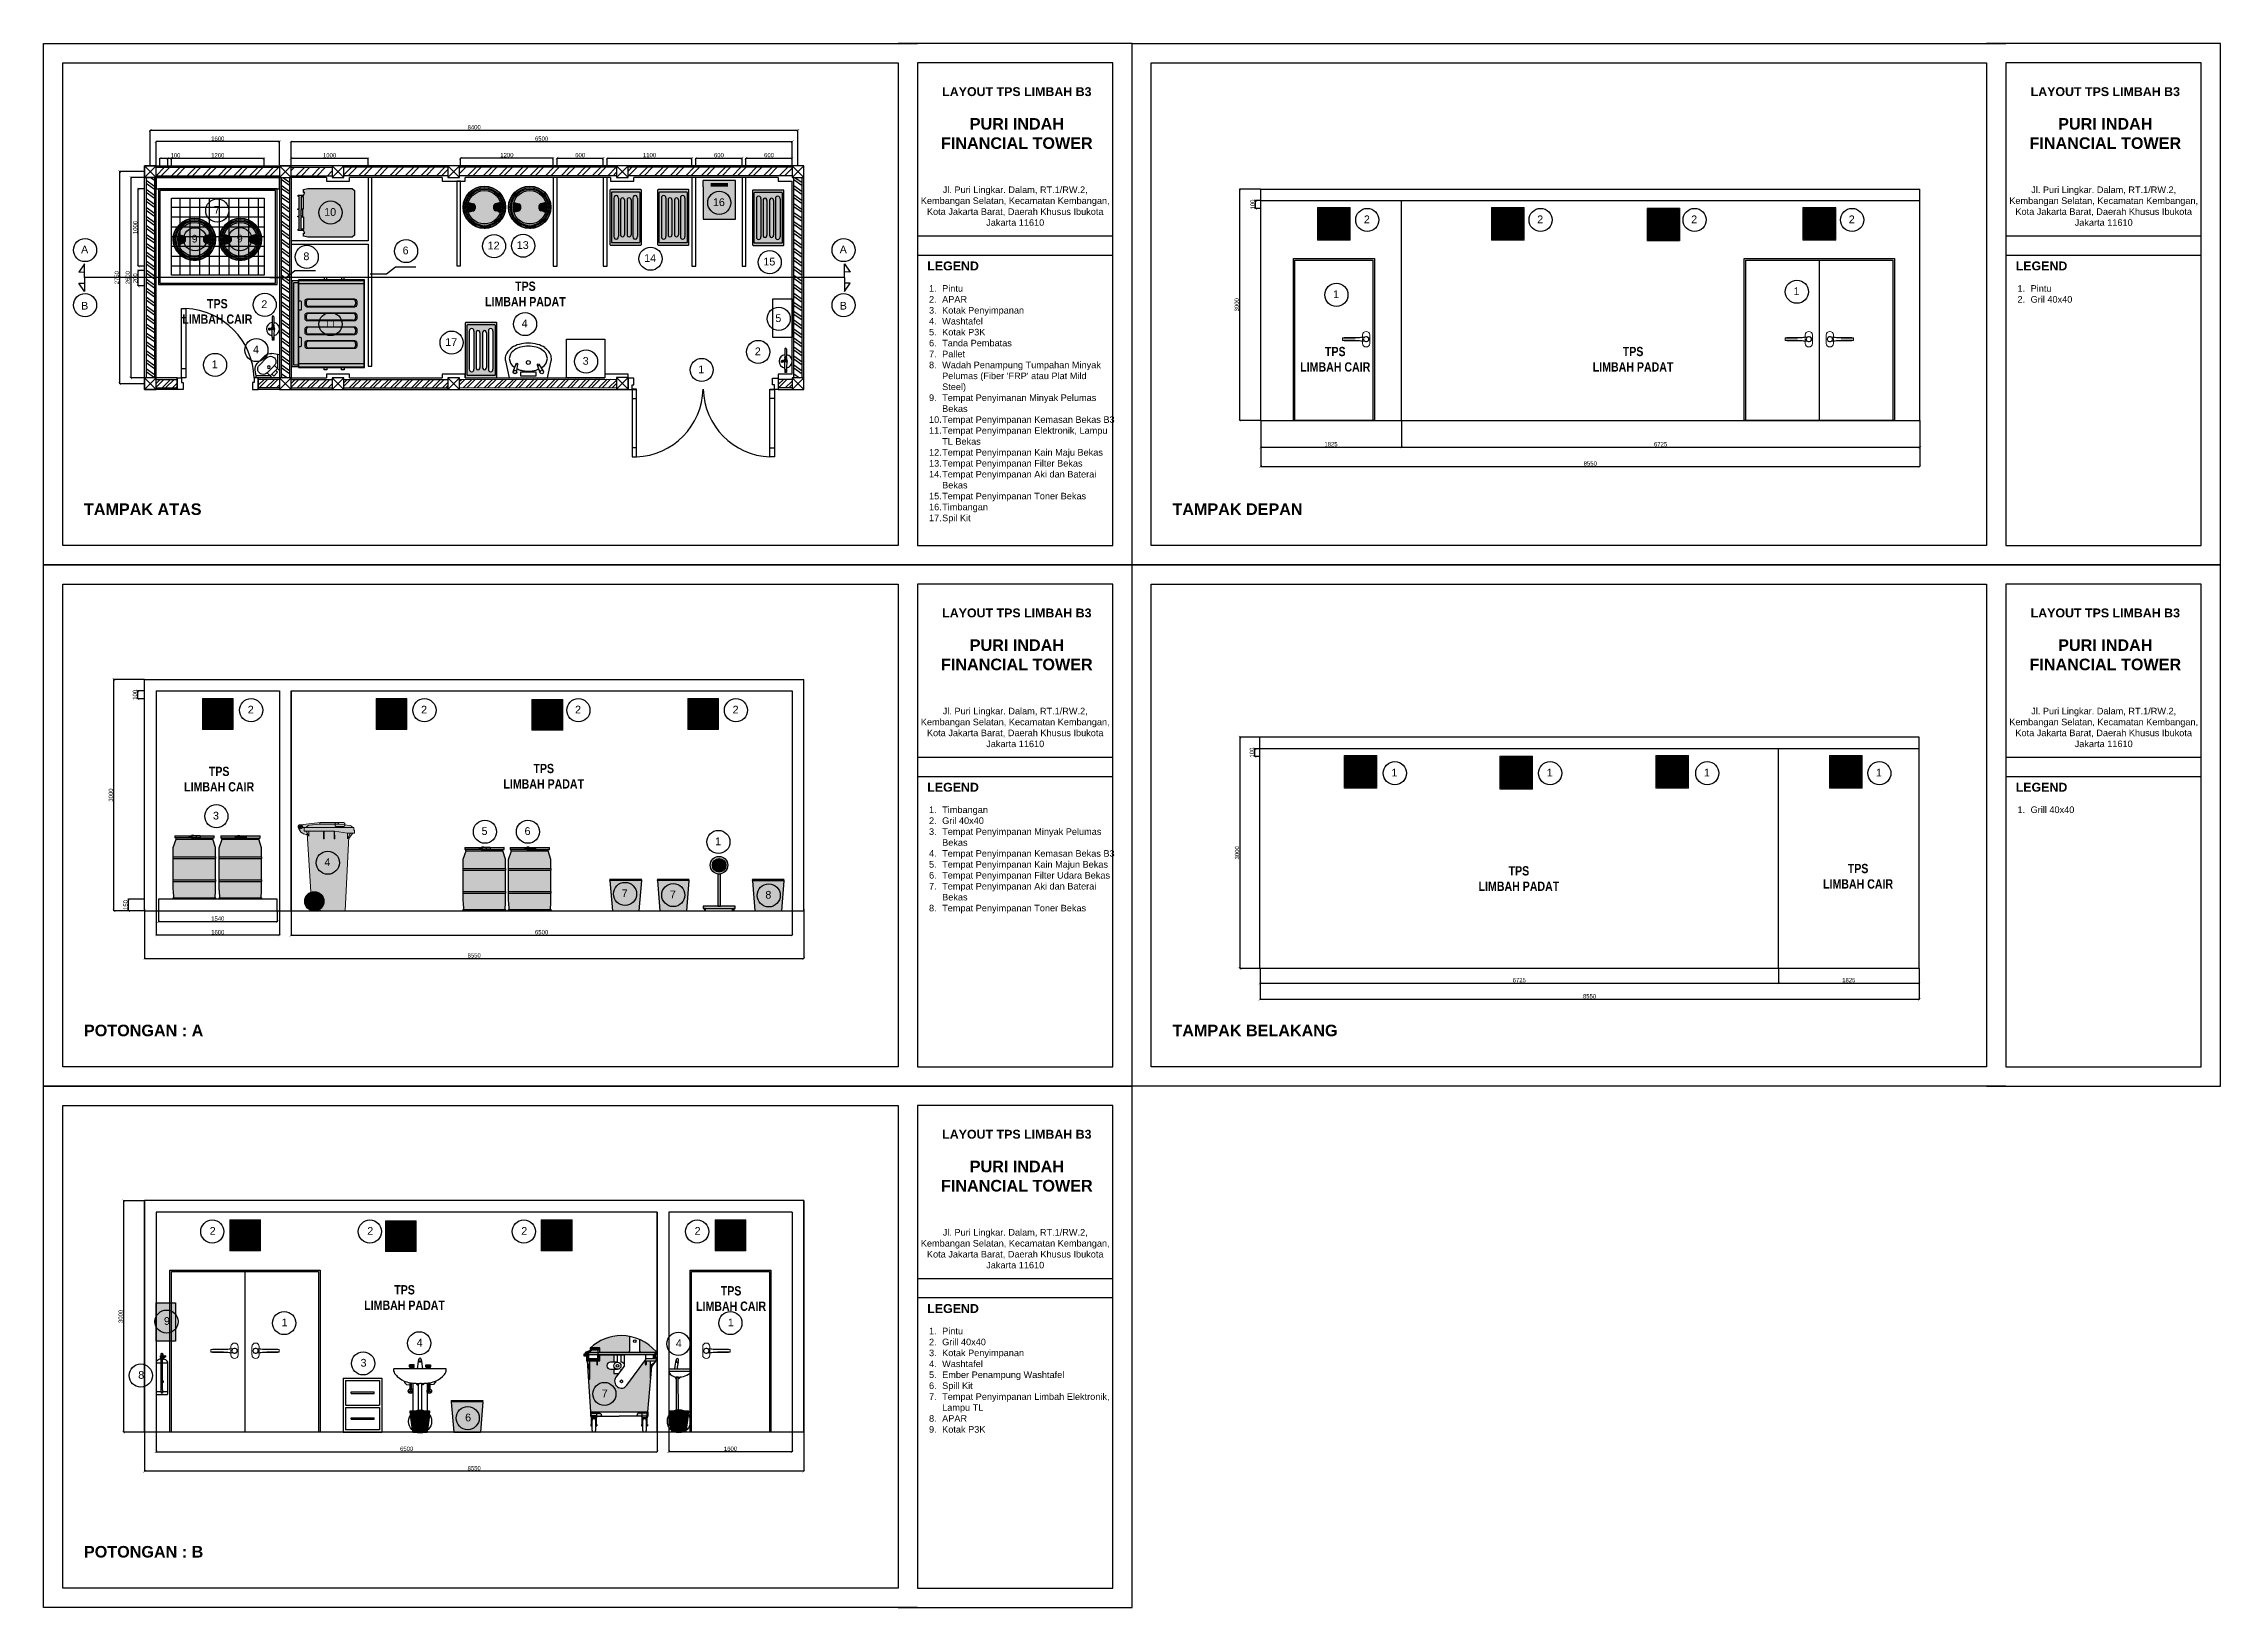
# Model space of a CAD drawing. Header units: millimetres. Extents: x -10849 to 51582, y -14593 to 28921.
# Drawn here: x 14229 to 42464, y -14593 to 5684 of the extents above; entities that cross this region are included whole.
import ezdxf

# ---------------------------------------------------------------- set-up
doc = ezdxf.new("R2010")
doc.units = ezdxf.units.MM
doc.linetypes.add('DASHED', pattern=[0.75, 0.5, -0.25])
for name, color, linetype, lineweight in [('001_Dark_1 10', 7, 'Continuous', 0), ('001_Dark_1 5', 7, 'Continuous', 0), ('C NOTASI', 3, 'Continuous', 5), ('inst ME', 7, 'Continuous', 13)]:
    doc.layers.add(name, color=color, linetype=linetype, lineweight=lineweight)
for name, color, linetype in [('2', 7, 'Continuous'), ('A-Door', 150, 'Continuous'), ('A-Glaz', 92, 'Continuous'), ('dwgmodels.com', 250, 'Continuous'), ('dwgmodels.com_hatch', 250, 'Continuous'), ('Edges', 7, 'Continuous')]:
    doc.layers.add(name, color=color, linetype=linetype)
doc.styles.add('DIM', font='', dxfattribs={"height": 100})
doc.styles.get("Standard").update_dxf_attribs({"font": 'arial.ttf'})
doc.styles.get('DIM').set_extended_font_data('VNI-Helve-Condense')
doc.dimstyles.new('ISO-25', dxfattribs={"dimtxt": 55, "dimasz": 32.5, "dimexe": 1.25, "dimexo": 0.625, "dimgap": 10.63, "dimtad": 1, "dimdec": 0, "dimtxsty": 'Standard', "dimblk": 'ARCHTICK', "dimcen": 2.5, "dimclrd": 40, "dimclre": 40, "dimclrt": 256, "dimadec": 0, "dimazin": 0, "dimtfac": 1, "dimtdec": 0, "dimtmove": 0, "dimatfit": 3, "dimldrblk": 'DOT', "dimfxl": 1, "dimarcsym": 0})
pattern_1 = [(45, (15548.247, -67870.051), (-9.6423652, 9.6423652), []), (45, (15554.675, -67870.051), (-9.6423652, 9.6423652), [])]
pattern_2 = [(45, (13527.44, -67880.051), (-9.6423652, 9.6423652), []), (45, (13533.868, -67880.051), (-9.6423652, 9.6423652), [])]
pattern_3 = [(45, (11506.633, -67870.051), (-9.6423652, 9.6423652), []), (45, (11513.061, -67870.051), (-9.6423652, 9.6423652), [])]
pattern_4 = [(45, (9252.44, -67870.051), (-9.6423652, 9.6423652), []), (45, (9258.868, -67870.051), (-9.6423652, 9.6423652), [])]
pattern_5 = [(45, (15548.247, -74628.99), (-9.6423652, 9.6423652), []), (45, (15554.675, -74628.99), (-9.6423652, 9.6423652), [])]
pattern_6 = [(45, (13527.44, -74638.99), (-9.6423652, 9.6423652), []), (45, (13533.868, -74638.99), (-9.6423652, 9.6423652), [])]
pattern_7 = [(45, (11506.633, -74628.99), (-9.6423652, 9.6423652), []), (45, (11513.061, -74628.99), (-9.6423652, 9.6423652), [])]
pattern_8 = [(45, (9252.44, -74628.99), (-9.6423652, 9.6423652), []), (45, (9258.868, -74628.99), (-9.6423652, 9.6423652), [])]
pattern_9 = [(45, (30025.133, -61513.14), (-9.6423652, 9.6423652), []), (45, (30031.561, -61513.14), (-9.6423652, 9.6423652), [])]
pattern_10 = [(45, (28004.326, -61523.14), (-9.6423652, 9.6423652), []), (45, (28010.754, -61523.14), (-9.6423652, 9.6423652), [])]
pattern_11 = [(45, (25983.519, -61513.14), (-9.6423652, 9.6423652), []), (45, (25989.947, -61513.14), (-9.6423652, 9.6423652), [])]
pattern_12 = [(45, (23729.326, -61513.14), (-9.6423652, 9.6423652), []), (45, (23735.754, -61513.14), (-9.6423652, 9.6423652), [])]
pattern_13 = [(45, (30370.076, -68619.615), (-9.6423652, 9.6423652), []), (45, (30376.504, -68619.615), (-9.6423652, 9.6423652), [])]
pattern_14 = [(45, (28115.883, -68619.615), (-9.6423652, 9.6423652), []), (45, (28122.311, -68619.615), (-9.6423652, 9.6423652), [])]
pattern_15 = [(45, (26095.076, -68629.615), (-9.6423652, 9.6423652), []), (45, (26101.504, -68629.615), (-9.6423652, 9.6423652), [])]
pattern_16 = [(45, (24074.269, -68619.615), (-9.6423652, 9.6423652), []), (45, (24080.697, -68619.615), (-9.6423652, 9.6423652), [])]

msp = doc.modelspace()

# ---------------------------------------------------------------- texts
at = {"attachment_point": 1}
for s, width, heights, insert, char_height in [('\\pxqc;{\\fArial|b1|i0|c0|p34;\\H0.92x;LAYOUT TPS LIMBAH B3\\P\\H1.08696x;\\P\\H1.2x;PURI INDAH \\PFINANCIAL TOWER}', 2823.659, [0], (25441.3, 5118.1), 125), ('\\pxqc;{\\fArial|b1|i0|c0|p34;\\H0.92x;LAYOUT TPS LIMBAH B3\\P\\H1.08696x;\\P\\H1.2x;PURI INDAH \\PFINANCIAL TOWER}', 2823.659, [0], (39559.1, 5118.1), 125), ('\\pxqc;Jl. Puri Lingkar. Dalam, RT.1/RW.2, Kembangan Selatan, Kecamatan Kembangan, Kota Jakarta Barat, Daerah Khusus Ibukota Jakarta 11610', 2445.621, [0], (25609.2, 3830.9), 85), ('\\pxqc;Jl. Puri Lingkar. Dalam, RT.1/RW.2, Kembangan Selatan, Kecamatan Kembangan, Kota Jakarta Barat, Daerah Khusus Ibukota Jakarta 11610', 2445.621, [0], (39727.1, 3830.9), 85), ('{\\fArial|b1|i0|c0|p34;\\H0.92x;LEGEND}', 925.541, [0], (25691.3, 2858.3), 125), ('{\\fArial|b1|i0|c0|p34;\\H0.92x;LEGEND}', 925.541, [0], (39809.1, 2858.3), 125), ("\\pxi-2,l3,ql,t3;1.^IPintu\\P2.^IAPAR\\P3.^IKotak Penyimpanan\\P4.^IWashtafel\\P5.^IKotak P3K\\P6.^ITanda Pembatas\\P7.^IPallet\\P8.^IWadah Penampung Tumpahan Minyak Pelumas (Fiber 'FRP' atau Plat Mild Steel)\\P9.^ITempat Penyimanan Minyak Pelumas Bekas\\P10.^ITempat Penyimpanan Kemasan Bekas B3\\P11.^ITempat Penyimpanan Elektronik, Lampu TL Bekas\\P12.^ITempat Penyimpanan Kain Maju Bekas\\P13.^ITempat Penyimpanan Filter Bekas\\P14.^ITempat Penyimpanan Aki dan Baterai Bekas\\P15.^ITempat Penyimpanan Toner Bekas\\P16.^ITimbangan\\P17.^ISpil Kit", 2445.621, [0], (25629.1, 2551.5), 85), ('\\pxi-2,l3,ql,t3;1.^IPintu\\P2.^IGril 40x40', 2445.621, [0], (39746.9, 2551.5), 85), ('\\pxql;{\\fArial|b1|i0|c0|p34;\\H1.2x;TAMPAK ATAS}', 2823.659, [0], (14753, -278), 125), ('\\pxql;{\\fArial|b1|i0|c0|p34;\\H1.2x;TAMPAK DEPAN}', 2823.659, [0], (28870.8, -278), 125), ('\\pxqc;{\\fArial|b1|i0|c0|p34;\\H0.92x;LAYOUT TPS LIMBAH B3\\P\\H1.08696x;\\P\\H1.2x;PURI INDAH \\PFINANCIAL TOWER}', 2823.659, [0], (25441.3, -1640.9), 125), ('\\pxqc;{\\fArial|b1|i0|c0|p34;\\H0.92x;LAYOUT TPS LIMBAH B3\\P\\H1.08696x;\\P\\H1.2x;PURI INDAH \\PFINANCIAL TOWER}', 2823.659, [0], (39559.1, -1640.9), 125), ('\\pxqc;Jl. Puri Lingkar. Dalam, RT.1/RW.2, Kembangan Selatan, Kecamatan Kembangan, Kota Jakarta Barat, Daerah Khusus Ibukota Jakarta 11610', 2445.621, [0], (25609.2, -2928.1), 85), ('\\pxqc;Jl. Puri Lingkar. Dalam, RT.1/RW.2, Kembangan Selatan, Kecamatan Kembangan, Kota Jakarta Barat, Daerah Khusus Ibukota Jakarta 11610', 2445.621, [0], (39727.1, -2928.1), 85), ('{\\fArial|b1|i0|c0|p34;\\H0.92x;LEGEND}', 925.541, [0], (25691.3, -3900.6), 125), ('{\\fArial|b1|i0|c0|p34;\\H0.92x;LEGEND}', 925.541, [0], (39809.1, -3900.6), 125), ('\\pxi-2,l3,ql,t3;1.^ITimbangan\\P2.^IGril 40x40\\P3.^ITempat Penyimpanan Minyak Pelumas Bekas\\P4.^ITempat Penyimpanan Kemasan Bekas B3\\P5.^ITempat Penyimpanan Kain Majun Bekas\\P6.^ITempat Penyimpanan Filter Udara Bekas\\P7.^ITempat Penyimpanan Aki dan Baterai Bekas\\P8.^ITempat Penyimpanan Toner Bekas', 2445.621, [1881.6], (25629.1, -4207.4), 85), ('\\pxi-2,l3,ql,t3;1.^IGrill 40x40', 2445.621, [0], (39746.9, -4207.4), 85), ('\\pxql;{\\fArial|b1|i0|c0|p34;\\H1.2x;POTONGAN : A}', 2823.659, [0], (14753, -7037), 125), ('\\pxql;{\\fArial|b1|i0|c0|p34;\\H1.2x;TAMPAK BELAKANG}', 2823.659, [0], (28870.8, -7037), 125), ('\\pxqc;{\\fArial|b1|i0|c0|p34;\\H0.92x;LAYOUT TPS LIMBAH B3\\P\\H1.08696x;\\P\\H1.2x;PURI INDAH \\PFINANCIAL TOWER}', 2823.659, [0], (25441.3, -8399.8), 125), ('\\pxqc;Jl. Puri Lingkar. Dalam, RT.1/RW.2, Kembangan Selatan, Kecamatan Kembangan, Kota Jakarta Barat, Daerah Khusus Ibukota Jakarta 11610', 2445.621, [0], (25609.2, -9687), 85), ('{\\fArial|b1|i0|c0|p34;\\H0.92x;LEGEND}', 925.541, [0], (25691.3, -10659.6), 125), ('\\pxi-2,l3,ql,t3;1.^IPintu\\P2.^IGrill 40x40\\P3.^IKotak Penyimpanan\\P4.^IWashtafel\\P5.^IEmber Penampung Washtafel\\P6.^ISpill Kit\\P7.^ITempat Penyimpanan Limbah Elektronik, Lampu TL\\P8.^IAPAR\\P9.^IKotak P3K', 2445.621, [1881.6], (25629.1, -10966.4), 85), ('\\pxql;{\\fArial|b1|i0|c0|p34;\\H1.2x;POTONGAN : B}', 2823.659, [0], (14753, -13795.9), 125)]:
    msp.add_mtext_dynamic_manual_height_columns(s, width=width, gutter_width=12.5, heights=heights, dxfattribs=dict(at, insert=insert, char_height=char_height))
at = {"color": 5, "char_height": 100}
for s, insert, attachment_point in [('\\pxqc;16', (22899.7, 3676.8), 1), ('\\pxqc;7', (16388.3, 3576.8), 1), ('\\pxqc;10', (17857.7, 3550.4), 1), ('\\pxqc;2', (31304.4, 3454.9), 1), ('\\pxqc;2', (33552.6, 3454.9), 1), ('\\pxqc;2', (35549.8, 3454.9), 1), ('\\pxqc;2', (37593.3, 3454.9), 1), ('\\pxqc;12', (19978, 3115.6), 1), ('\\pxqc;13', (20355.7, 3121.1), 1), ('\\pxqc;A', (14673.6, 3063.8), 1), ('\\pxqc;8', (17549.2, 2975.8), 1), ('\\pxqc;6', (18836.7, 3051.5), 1), ('\\pxqc;14', (22008.1, 2951.8), 1), ('\\pxqc;15', (23554.2, 2907), 1), ('\\pxqc;A', (24513, 3063.8), 1), ('\\pxqc;B', (14673.6, 2234.5), 7), ('\\pxqc;2', (17003.4, 2354.4), 1), ('\\pxqc;B', (24513, 2234.5), 7), ('\\pxqc;1', (30904.5, 2483.8), 1), ('\\pxqc;1', (36876.6, 2523.7), 1), ('\\pxqc;11', (17857.4, 2105.2), 1), ('\\pxqc;4', (20380.1, 2104.8), 1), ('\\pxqc;5', (23670.9, 2173.4), 1), ('\\pxqc;4', (16895.7, 1768.1), 1), ('\\pxqc;17', (19427.8, 1863.7), 1), ('\\pxqc;2', (23404.4, 1743.6), 1), ('\\pxqc;1', (16360.5, 1575), 1), ('\\pxqc;3', (21171.7, 1619.5), 1), ('\\pxqc;1', (22671.5, 1509.5), 1), ('\\pxqc;2', (16827.5, -2902.1), 1), ('\\pxqc;2', (19075.7, -2902.1), 1), ('\\pxqc;2', (21072.9, -2902.1), 1), ('\\pxqc;2', (23116.4, -2902.1), 1), ('\\pxqc;1', (31662.1, -3718.4), 1), ('\\pxqc;1', (33676.4, -3718.4), 1), ('\\pxqc;1', (35714.4, -3718.4), 1), ('\\pxqc;1', (37946.4, -3718.4), 1), ('\\pxqc;3', (16376.5, -4276.5), 1), ('\\pxqc;5', (19860.1, -4476.8), 1), ('\\pxqc;6', (20417.9, -4476.8), 1), ('\\pxqc;1', (22888.8, -4609.8), 1), ('\\pxqc;4', (17822.5, -4879), 1), ('\\pxqc;7', (21677.7, -5283.6), 1), ('\\pxqc;7', (22303.2, -5297.9), 1), ('\\pxqc;8', (23541.3, -5302.5), 1), ('\\pxqc;2', (16511.3, -9661), 3), ('\\pxqc;2', (18554.8, -9661), 3), ('\\pxqc;2', (20552.1, -9661), 3), ('\\pxqc;2', (22800.3, -9661), 3), ('\\pxqc;9', (15917.7, -10828.8), 3), ('\\pxqc;1', (17443.5, -10847.8), 3), ('\\pxqc;1', (23231.8, -10847.8), 3), ('\\pxqc;4', (19195.2, -11110.1), 3), ('\\pxqc;4', (22557, -11117.2), 3), ('\\pxqc;8', (15584.2, -11528.2), 3), ('\\pxqc;3', (18468, -11370.3), 3), ('\\pxqc;7', (21597, -11767.4), 3), ('\\pxqc;5', (19205.5, -12123.5), 3), ('\\pxqc;6', (19824.5, -12080.2), 3), ('\\pxqc;5', (22563.9, -12120.6), 3)]:
    msp.add_mtext_dynamic_manual_height_columns(s, width=177.239, gutter_width=12.5, heights=[0], dxfattribs=dict(at, insert=insert, attachment_point=attachment_point))
at = {"color": 7, "true_color": 0xffffff, "char_height": 100, "attachment_point": 1}
for insert in [(16100.4, 3203.9), (16684.9, 3206.2)]:
    msp.add_mtext_dynamic_manual_height_columns('\\pxqc;9', width=177.239, gutter_width=12.5, heights=[0], dxfattribs=dict(at, insert=insert))
at = {"layer": 'A-Glaz', "char_height": 120, "style": 'DIM'}
for s, insert, attachment_point in [('\\pxqc;{\\fVNI-Helve-Condense|b1|i0|c0|p2;TPS \\PLIMBAH PADAT}', (19686.1, 2597.6), 1), ('\\pxqc;{\\fVNI-Helve-Condense|b1|i0|c0|p2;TPS \\PLIMBAH CAIR}', (15690.7, 2371.4), 1), ('\\pxqc;{\\fVNI-Helve-Condense|b1|i0|c0|p2;TPS \\PLIMBAH CAIR}', (30190.8, 1751.1), 1), ('\\pxqc;{\\fVNI-Helve-Condense|b1|i0|c0|p2;TPS \\PLIMBAH PADAT}', (34053.3, 1751.1), 1), ('\\pxqc;{\\fVNI-Helve-Condense|b1|i0|c0|p2;TPS \\PLIMBAH PADAT}', (19923.8, -3655.4), 1), ('\\pxqc;{\\fVNI-Helve-Condense|b1|i0|c0|p2;TPS \\PLIMBAH CAIR}', (15713.9, -3692.7), 1), ('\\pxqc;{\\fVNI-Helve-Condense|b1|i0|c0|p2;TPS \\PLIMBAH PADAT}', (34157.5, -4982.3), 3), ('\\pxqc;{\\fVNI-Helve-Condense|b1|i0|c0|p2;TPS \\PLIMBAH CAIR}', (38556.5, -4952.3), 3), ('\\pxqc;{\\fVNI-Helve-Condense|b1|i0|c0|p2;TPS \\PLIMBAH PADAT}', (19703.9, -10414.3), 3), ('\\pxqc;{\\fVNI-Helve-Condense|b1|i0|c0|p2;TPS \\PLIMBAH CAIR}', (23938.9, -10427.2), 3)]:
    msp.add_mtext_dynamic_manual_height_columns(s, width=1585.031, gutter_width=12.5, heights=[0], dxfattribs=dict(at, insert=insert, attachment_point=attachment_point))

# ---------------------------------------------------------------- blocks, each defined once
blk = doc.blocks.new('1')
at = {"layer": '2'}
for p, q in [((-2281.766, 2506.37), (-2281.766, 2505.378)), ((-2281.527, 2506.209), (-2281.527, 2505.531)), ((-2281.492, 2506.244), (-2281.459, 2506.244)), ((-2281.423, 2506.209), (-2281.423, 2505.531)), ((-2281.317, 2506.209), (-2281.317, 2505.531)), ((-2281.282, 2506.244), (-2281.248, 2506.244)), ((-2281.213, 2506.209), (-2281.213, 2505.531)), ((-2281.107, 2506.209), (-2281.107, 2505.531)), ((-2281.072, 2506.244), (-2281.038, 2506.244)), ((-2281.003, 2506.209), (-2281.003, 2505.531)), ((-2280.897, 2506.209), (-2280.897, 2505.531)), ((-2280.862, 2506.244), (-2280.829, 2506.244)), ((-2280.793, 2506.209), (-2280.793, 2505.531)), ((-2280.554, 2506.37), (-2280.554, 2505.378)), ((-2281.492, 2505.495), (-2281.459, 2505.495)), ((-2281.282, 2505.495), (-2281.248, 2505.495)), ((-2281.072, 2505.495), (-2281.038, 2505.495)), ((-2280.862, 2505.495), (-2280.829, 2505.495))]:
    blk.add_line(p, q, dxfattribs=at)
for points in [[(-2281.823, 2505.378), (-2280.497, 2505.378), (-2280.497, 2506.377), (-2281.823, 2506.377)], [(-2281.817, 2506.37), (-2280.503, 2506.37), (-2280.503, 2505.378), (-2281.817, 2505.378)]]:
    blk.add_lwpolyline(points, close=True, dxfattribs=at)
for points in [[(-2281.501, 2506.262), (-2281.449, 2506.262, -0.414214), (-2281.414, 2506.226), (-2281.414, 2505.513, -0.414214), (-2281.449, 2505.478), (-2281.501, 2505.478, -0.414214), (-2281.536, 2505.513), (-2281.536, 2506.226, -0.414214)], [(-2281.291, 2506.262), (-2281.239, 2506.262, -0.414214), (-2281.204, 2506.226), (-2281.204, 2505.513, -0.414214), (-2281.239, 2505.478), (-2281.291, 2505.478, -0.414214), (-2281.326, 2505.513), (-2281.326, 2506.226, -0.414214)], [(-2281.081, 2506.262), (-2281.029, 2506.262, -0.414214), (-2280.994, 2506.226), (-2280.994, 2505.513, -0.414214), (-2281.029, 2505.478), (-2281.081, 2505.478, -0.414214), (-2281.116, 2505.513), (-2281.116, 2506.226, -0.414214)], [(-2280.871, 2506.262), (-2280.819, 2506.262, -0.414214), (-2280.784, 2506.226), (-2280.784, 2505.513, -0.414214), (-2280.819, 2505.478), (-2280.871, 2505.478, -0.414214), (-2280.906, 2505.513), (-2280.906, 2506.226, -0.414214)], [(-2281.507, 2505.378), (-2281.507, 2505.407, -0.414214), (-2281.495, 2505.419), (-2281.376, 2505.419, -0.414214), (-2281.364, 2505.407), (-2281.364, 2505.378)], [(-2280.956, 2505.378), (-2280.956, 2505.407, -0.414214), (-2280.944, 2505.419), (-2280.826, 2505.419, -0.414214), (-2280.813, 2505.407), (-2280.813, 2505.378)]]:
    blk.add_lwpolyline(points, format="xyb", close=True, dxfattribs=at)
for points in [[(-2281.351, 2506.37), (-2280.969, 2506.37)], [(-2281.823, 2506.069), (-2281.859, 2506.069), (-2281.859, 2506.028), (-2281.823, 2506.028)], [(-2281.823, 2505.809), (-2281.859, 2505.809), (-2281.859, 2505.768), (-2281.823, 2505.768)], [(-2280.497, 2506.069), (-2280.461, 2506.069), (-2280.461, 2506.028), (-2280.497, 2506.028)], [(-2280.497, 2505.809), (-2280.461, 2505.809), (-2280.461, 2505.768), (-2280.497, 2505.768)], [(-2281.808, 2505.378), (-2281.808, 2505.278), (-2280.512, 2505.278), (-2280.512, 2505.378)], [(-2281.782, 2505.378), (-2281.782, 2505.304), (-2280.538, 2505.304), (-2280.538, 2505.378)]]:
    blk.add_lwpolyline(points, dxfattribs=at)
for centre, start, end in [((-2281.492, 2506.209), 90, 180), ((-2281.459, 2506.209), 0, 90), ((-2281.282, 2506.209), 90, 180), ((-2281.248, 2506.209), 0, 90), ((-2281.072, 2506.209), 90, 180), ((-2281.038, 2506.209), 0, 90), ((-2280.862, 2506.209), 90, 180), ((-2280.829, 2506.209), 0, 90), ((-2281.492, 2505.531), 180, 270), ((-2281.459, 2505.531), 270, 0), ((-2281.282, 2505.531), 180, 270), ((-2281.248, 2505.531), 270, 0), ((-2281.072, 2505.531), 180, 270), ((-2281.038, 2505.531), 270, 0), ((-2280.862, 2505.531), 180, 270), ((-2280.829, 2505.531), 270, 0)]:
    blk.add_arc(centre, 0.0354, start, end, dxfattribs=at)
blk = doc.blocks.new('plasticwaterdrumplan')
at = {"layer": 'Edges'}
for p, q in [((19.1, 3.5), (22, 2.7)), ((19.8, 0.9), (19.9, 1)), ((19.8, 0.7), (19.8, 0.9)), ((19.8, 0.4), (19.8, 0.7)), ((19.9, 0.3), (19.8, 0.4)), ((19.9, 1), (20.1, 0.9)), ((19.9, 0.3), (20.1, 0.4)), ((20.1, 1), (20.2, 1.1)), ((20.1, 0.9), (20.1, 1)), ((20.1, 0.3), (20.1, 0.4)), ((20.2, 0.2), (20.1, 0.3)), ((20.2, 1.1), (20.4, 1.2)), ((20.4, 0.1), (20.2, 0.2)), ((20.3, 1.5), (20.5, 1.5)), ((20.3, 1.5), (20.5, 1.2)), ((20.3, -0.2), (20.5, 0.1)), ((20.4, 1.2), (20.5, 1.2)), ((20.5, 0.1), (20.4, 0.1)), ((20.5, 1.5), (20.7, 1.5)), ((20.7, 1.5), (20.9, 1.5)), ((20.7, 1), (20.8, 1)), ((21, 1.5), (20.9, 1.2)), ((20.9, 1.5), (21, 1.5)), ((20.9, 1.2), (21, 1.2)), ((21, 0.1), (20.9, 0.1)), ((21, -0.2), (20.9, 0.1)), ((21, 1.2), (21.1, 1.1)), ((21.1, 0.2), (21, 0.1)), ((21.1, 1.1), (21.2, 1)), ((21.2, 0.3), (21.1, 0.2)), ((21.2, 1), (21.3, 0.9)), ((21.3, 0.4), (21.2, 0.3)), ((21.5, 1), (21.3, 0.9)), ((21.5, 0.3), (21.3, 0.4)), ((21.5, 1), (21.5, 0.9)), ((21.5, 0.9), (21.6, 0.7)), ((21.6, 0.7), (21.5, 0.4)), ((21.5, 0.4), (21.5, 0.3)), ((37.5, 3.5), (34.7, 2.7)), ((35.2, 1), (35.1, 0.9)), ((35.1, 0.9), (35.1, 0.7)), ((35.1, 0.7), (35.1, 0.4)), ((35.1, 0.4), (35.2, 0.3)), ((35.2, 1), (35.4, 0.9)), ((35.2, 0.3), (35.4, 0.4)), ((35.5, 1.1), (35.4, 1)), ((35.4, 1), (35.4, 0.9)), ((35.4, 0.4), (35.4, 0.3)), ((35.4, 0.3), (35.5, 0.2)), ((35.7, 1.2), (35.5, 1.1)), ((35.5, 0.2), (35.7, 0.1)), ((35.6, 1.5), (35.8, 1.2)), ((35.8, 1.5), (35.6, 1.5)), ((35.6, -0.2), (35.8, 0.1)), ((35.8, 1.2), (35.7, 1.2)), ((35.7, 0.1), (35.8, 0.1)), ((36, 1.5), (35.8, 1.5)), ((36, 1), (35.9, 1)), ((36.2, 1.5), (36, 1.5)), ((36.3, 1.5), (36.2, 1.5)), ((36.3, 1.5), (36.2, 1.2)), ((36.3, 1.2), (36.2, 1.2)), ((36.2, 0.1), (36.3, 0.1)), ((36.3, -0.2), (36.2, 0.1)), ((36.4, 1.1), (36.3, 1.2)), ((36.3, 0.1), (36.4, 0.2)), ((36.5, 1), (36.4, 1.1)), ((36.4, 0.2), (36.5, 0.3)), ((36.6, 0.9), (36.5, 1)), ((36.5, 0.3), (36.6, 0.4)), ((36.8, 1), (36.6, 0.9)), ((36.8, 0.3), (36.6, 0.4)), ((36.8, 0.9), (36.8, 1)), ((36.9, 0.7), (36.8, 0.9)), ((36.8, 0.4), (36.9, 0.7)), ((36.8, 0.3), (36.8, 0.4)), ((20.4, -1.8), (19.1, -2.3)), ((20.5, -0.2), (20.3, -0.2)), ((20.4, -1.8), (22, -1.4)), ((20.7, -0.2), (20.5, -0.2)), ((20.9, -0.2), (20.7, -0.2)), ((21, -0.2), (20.9, -0.2)), ((25.7, -10.2), (26.8, -10.5)), ((25.7, -10.2), (26.6, -10.5)), ((26.4, -10.4), (26.5, -10.5)), ((26.4, -10.4), (26.5, -10.5)), ((26.5, -10.5), (26.5, -10.5)), ((26.5, -10.5), (26.6, -10.5)), ((26.6, -10.6), (26.7, -10.5)), ((26.6, -10.5), (26.6, -10.5)), ((26.7, -10.5), (26.6, -10.5)), ((26.6, -10.5), (26.6, -10.5)), ((26.6, -10.5), (26.6, -10.5)), ((26.6, -10.5), (26.6, -10.5)), ((26.6, -10.5), (26.6, -10.5)), ((26.6, -10.5), (26.6, -10.5)), ((26.6, -10.5), (26.6, -10.5)), ((26.6, -10.5), (26.6, -10.5)), ((26.6, -10.5), (26.6, -10.5)), ((26.6, -10.5), (26.6, -10.6)), ((26.7, -10.5), (26.6, -10.5)), ((26.6, -10.5), (26.6, -10.5)), ((26.6, -10.5), (26.6, -10.5)), ((26.6, -10.5), (26.6, -10.5)), ((26.6, -10.5), (26.6, -10.5)), ((26.6, -10.5), (26.6, -10.5)), ((26.6, -10.5), (26.6, -10.5)), ((26.6, -10.5), (26.6, -10.5)), ((26.6, -10.5), (26.6, -10.5)), ((26.6, -10.5), (26.6, -10.5)), ((26.6, -10.5), (26.7, -10.5)), ((26.6, -10.5), (26.6, -10.5)), ((26.7, -10.6), (26.6, -10.6)), ((26.6, -10.6), (26.6, -10.6)), ((26.6, -10.6), (26.6, -10.6)), ((26.7, -10.5), (26.8, -10.5)), ((26.7, -10.5), (26.7, -10.5)), ((26.7, -10.5), (26.7, -10.5)), ((26.7, -10.5), (26.7, -10.5)), ((26.7, -10.5), (26.7, -10.5)), ((26.7, -10.5), (26.7, -10.6)), ((26.7, -10.5), (26.7, -10.5)), ((26.7, -10.5), (26.7, -10.5)), ((26.7, -10.5), (26.7, -10.5)), ((26.8, -10.5), (26.7, -10.5)), ((26.7, -10.5), (26.7, -10.5)), ((26.7, -10.5), (26.7, -10.5)), ((26.8, -10.5), (26.7, -10.5)), ((26.7, -10.5), (26.7, -10.5)), ((26.7, -10.5), (26.7, -10.6)), ((26.7, -10.5), (26.8, -10.5)), ((26.7, -10.7), (26.7, -10.6)), ((26.7, -10.6), (26.7, -10.7)), ((26.7, -10.6), (26.7, -10.6)), ((26.7, -10.6), (26.7, -10.6)), ((26.7, -10.6), (26.7, -10.6)), ((26.7, -10.6), (26.7, -10.6)), ((26.7, -10.6), (26.7, -10.6)), ((26.7, -10.6), (26.7, -10.6)), ((26.7, -10.6), (26.7, -10.6)), ((26.7, -10.6), (26.7, -10.6)), ((26.7, -10.6), (26.8, -10.7)), ((26.8, -10.7), (26.7, -10.7)), ((26.7, -10.7), (26.7, -10.7)), ((26.7, -10.7), (26.7, -10.7)), ((26.7, -10.7), (26.8, -10.7)), ((26.7, -10.7), (26.7, -10.7)), ((26.8, -10.5), (27, -10.6)), ((26.8, -10.5), (26.8, -10.5)), ((26.8, -10.5), (26.8, -10.6)), ((26.8, -10.5), (26.8, -10.5)), ((26.8, -10.5), (26.8, -10.5)), ((26.8, -10.6), (26.8, -10.5)), ((26.8, -10.5), (26.8, -10.5)), ((26.8, -10.5), (26.8, -10.5)), ((26.8, -10.6), (26.8, -10.6)), ((26.8, -10.5), (26.8, -10.6)), ((26.8, -10.6), (26.8, -10.6)), ((26.8, -10.6), (26.8, -10.6)), ((26.8, -10.6), (27.1, -10.6)), ((26.8, -10.6), (26.8, -10.6)), ((26.8, -10.7), (26.8, -10.7)), ((26.8, -10.7), (26.8, -10.7)), ((26.8, -10.7), (26.8, -10.7)), ((26.8, -10.7), (26.8, -10.7)), ((26.8, -10.7), (26.9, -10.7)), ((26.8, -10.7), (26.8, -10.7)), ((26.9, -10.7), (26.9, -10.7)), ((26.9, -10.7), (26.9, -10.8)), ((27, -10.7), (26.9, -10.7)), ((26.9, -10.7), (26.9, -10.7)), ((26.9, -10.7), (26.9, -10.7)), ((26.9, -10.7), (26.9, -10.7)), ((26.9, -10.7), (26.9, -10.7)), ((26.9, -10.7), (26.9, -10.7)), ((26.9, -10.7), (26.9, -10.7)), ((26.9, -10.7), (26.9, -10.7)), ((26.9, -10.8), (26.9, -10.7)), ((26.9, -10.7), (26.9, -10.8)), ((26.9, -10.8), (26.9, -10.7)), ((26.9, -10.8), (26.9, -10.7)), ((26.9, -10.8), (26.9, -10.7)), ((27, -10.7), (26.9, -10.7)), ((26.9, -10.7), (26.9, -10.7)), ((26.9, -10.7), (26.9, -10.7)), ((26.9, -10.7), (26.9, -10.7)), ((26.9, -10.7), (26.9, -10.7)), ((26.9, -10.8), (26.9, -10.8)), ((26.9, -10.8), (26.9, -10.9)), ((26.9, -10.8), (26.9, -10.9)), ((26.9, -10.9), (26.9, -10.8)), ((26.9, -10.9), (26.9, -10.8)), ((26.9, -10.9), (26.9, -10.8)), ((26.9, -10.9), (26.9, -10.8)), ((26.9, -10.8), (26.9, -10.8)), ((26.9, -10.8), (26.9, -10.8)), ((26.9, -10.8), (26.9, -10.8)), ((26.9, -10.8), (26.9, -10.8)), ((26.9, -10.8), (26.9, -10.8)), ((26.9, -10.8), (26.9, -10.8)), ((26.9, -10.8), (26.9, -10.8)), ((26.9, -10.8), (26.9, -10.8)), ((26.9, -10.8), (26.9, -10.8)), ((26.9, -10.8), (26.9, -10.8)), ((26.9, -10.8), (26.9, -10.8)), ((26.9, -10.9), (26.9, -10.9)), ((26.9, -10.9), (26.9, -11)), ((26.9, -10.9), (26.9, -10.9)), ((26.9, -10.9), (26.9, -10.9)), ((26.9, -10.9), (26.9, -10.9)), ((26.9, -10.9), (26.9, -10.9)), ((26.9, -10.9), (26.9, -10.9)), ((26.9, -10.9), (26.9, -10.9)), ((26.9, -10.9), (26.9, -10.9)), ((26.9, -10.9), (26.9, -10.9)), ((26.9, -10.9), (26.9, -10.9)), ((26.9, -10.9), (26.9, -10.9)), ((26.9, -10.9), (26.9, -10.9)), ((26.9, -10.9), (27, -11)), ((27, -11), (26.9, -10.9)), ((26.9, -11), (26.9, -10.9)), ((27, -11), (26.9, -10.9)), ((26.9, -11), (26.9, -10.9)), ((26.9, -11), (27, -11)), ((27, -11), (26.9, -11)), ((26.9, -11), (27, -11)), ((27, -11), (26.9, -11)), ((26.9, -11), (26.9, -11)), ((26.9, -11), (26.9, -11)), ((27, -10.7), (27, -10.8)), ((27.3, -10.8), (27, -10.7)), ((27, -10.7), (27, -10.7)), ((27, -10.8), (27, -10.9)), ((27, -10.8), (27, -10.8)), ((27, -10.9), (27.1, -11)), ((27, -11), (27, -11)), ((27, -11), (27, -11)), ((27, -11), (27, -11)), ((27, -11), (27, -11)), ((27, -11), (27, -11)), ((27, -11), (27, -11)), ((27, -11), (27, -11)), ((27.3, -11.1), (27, -11)), ((27, -11), (27, -11)), ((27, -11), (27, -11)), ((27, -11), (27, -11)), ((27, -11), (27, -11)), ((27, -11), (27, -11)), ((27, -11), (27, -11)), ((27.3, -11.1), (27, -11)), ((27.3, -11.1), (27, -11)), ((27.3, -11.1), (27, -11)), ((27.3, -11.1), (27, -11)), ((27, -11), (27.3, -11.1)), ((27.2, -10.6), (27.1, -10.6)), ((27.1, -10.6), (27.1, -10.6)), ((27.1, -10.6), (27.1, -10.6)), ((27.1, -10.6), (27.2, -10.6)), ((27.1, -10.6), (27.1, -10.6)), ((27.1, -10.6), (27.1, -10.6)), ((27.1, -10.6), (27.1, -10.6)), ((27.1, -10.6), (27.1, -10.6)), ((27.1, -10.6), (27.1, -10.6)), ((27.1, -10.6), (27.2, -10.6)), ((27.1, -10.6), (27.2, -10.7)), ((27.1, -10.6), (27.2, -10.6)), ((27.1, -10.6), (27.1, -10.6)), ((27.1, -10.7), (27.1, -10.6)), ((27.1, -10.6), (27.1, -10.6)), ((27.1, -10.6), (27.1, -10.6)), ((27.1, -10.6), (27.1, -10.6)), ((27.1, -10.6), (27.1, -10.6)), ((27.2, -10.7), (27.1, -10.7)), ((28, -10.9), (27.1, -10.7)), ((27.1, -11), (27.1, -11)), ((27.1, -11), (27.2, -11)), ((27.4, -10.7), (27.2, -10.6)), ((27.4, -10.7), (27.2, -10.6)), ((27.4, -10.7), (27.2, -10.6)), ((27.4, -10.7), (27.2, -10.6)), ((27.4, -10.7), (27.2, -10.7)), ((27.2, -10.7), (27.4, -10.7)), ((27.2, -10.9), (27.3, -10.8)), ((27.2, -11), (27.2, -10.9)), ((27.3, -10.8), (27.3, -10.8)), ((28, -11), (27.3, -10.8)), ((27.3, -11.1), (27.6, -11.2)), ((27.3, -11.1), (27.6, -11.2)), ((27.6, -11.2), (27.3, -11.1)), ((27.6, -11.2), (27.3, -11.1)), ((27.6, -11.2), (27.3, -11.1)), ((27.6, -11.2), (27.3, -11.1)), ((27.4, -10.7), (27.7, -10.7)), ((27.4, -10.7), (27.7, -10.7)), ((27.7, -10.7), (27.4, -10.7)), ((27.7, -10.7), (27.4, -10.7)), ((27.7, -10.7), (27.4, -10.7)), ((27.7, -10.7), (27.4, -10.7)), ((27.6, -11.2), (27.9, -11.2)), ((27.9, -11.2), (27.6, -11.2)), ((27.9, -11.2), (27.6, -11.2)), ((27.9, -11.3), (27.6, -11.2)), ((27.9, -11.3), (27.6, -11.2)), ((27.9, -11.3), (27.6, -11.2)), ((27.7, -10.7), (28, -10.8)), ((27.7, -10.7), (28, -10.7)), ((28, -10.8), (27.7, -10.7)), ((28, -10.7), (27.7, -10.7)), ((28, -10.7), (27.7, -10.7)), ((28, -10.8), (27.7, -10.7)), ((27.9, -11.2), (28.2, -11.3)), ((28.2, -11.3), (27.9, -11.2)), ((28.2, -11.3), (27.9, -11.2)), ((28.2, -11.3), (27.9, -11.3)), ((28.2, -11.3), (27.9, -11.3)), ((28.2, -11.3), (27.9, -11.3)), ((28.2, -10.8), (28, -10.7)), ((28.2, -10.8), (28, -10.7)), ((28.2, -10.8), (28, -10.7)), ((28.2, -10.8), (28, -10.8)), ((28, -10.8), (28.2, -10.8)), ((28.2, -10.8), (28, -10.8)), ((28.1, -10.9), (28, -10.9)), ((28, -10.9), (28.1, -10.9)), ((28, -10.9), (28, -10.9)), ((28.1, -10.9), (28, -10.9)), ((28, -11.1), (28, -11)), ((28, -11), (28, -11.1)), ((28, -11), (28, -11.1)), ((28, -11), (28, -11.1)), ((28, -11.1), (28, -11.1)), ((28, -11), (28, -11)), ((28, -11), (28, -11)), ((28, -11.1), (28, -11)), ((28, -11.1), (28, -11.1)), ((28, -11), (28, -11)), ((28.1, -11.1), (28, -11.1)), ((28, -11.1), (28, -11.1)), ((28, -11.1), (28, -11.1)), ((28, -11.1), (28, -11.1)), ((28, -11.1), (28.1, -11.1)), ((28.1, -11.1), (28, -11.1)), ((28, -11.1), (28.1, -11.1)), ((28.1, -11.1), (28, -11.1)), ((28, -11.1), (28.1, -11.1)), ((28, -11.1), (28.1, -11.1)), ((28, -11.1), (28.1, -11.1)), ((28, -11.1), (28, -11.1)), ((28, -11.1), (28.1, -11.1)), ((28.1, -10.9), (28.1, -10.9)), ((28.1, -10.9), (28.2, -10.9)), ((28.1, -10.9), (28.2, -10.9)), ((28.2, -10.9), (28.1, -10.9)), ((28.2, -10.9), (28.1, -10.9)), ((28.1, -10.9), (28.1, -10.9)), ((28.2, -10.9), (28.1, -10.9)), ((28.1, -10.9), (28.1, -10.9)), ((28.2, -10.9), (28.1, -10.9)), ((28.1, -10.9), (28.1, -10.9)), ((28.1, -10.9), (28.1, -10.9)), ((28.1, -10.9), (28.1, -10.9)), ((28.1, -10.9), (28.1, -10.9)), ((28.1, -10.9), (28.1, -10.9)), ((28.1, -11), (28.1, -11)), ((28.1, -11), (28.1, -11)), ((28.1, -10.9), (28.1, -10.9)), ((28.1, -10.9), (28.1, -10.9)), ((28.1, -10.9), (28.1, -11)), ((28.1, -10.9), (28.1, -10.9)), ((28.1, -11), (28.1, -11)), ((28.1, -11), (28.1, -11)), ((28.1, -11.1), (28.2, -11)), ((28.1, -11), (28.1, -11)), ((28.2, -11), (28.1, -11)), ((28.1, -11.1), (28.1, -11.1)), ((28.2, -11.1), (28.1, -11.1)), ((28.1, -11.1), (28.1, -11.1)), ((28.2, -11.1), (28.1, -11.1)), ((28.1, -11.1), (28.2, -11.1)), ((28.1, -11.1), (28.1, -11.1)), ((28.1, -11.1), (28.2, -11.1)), ((28.1, -11.1), (28.1, -11.1)), ((28.1, -11.1), (28.2, -11.1)), ((28.1, -11.1), (28.1, -11.1)), ((28.1, -11.1), (28.2, -11.1)), ((28.1, -11.1), (28.1, -11.1)), ((28.1, -11.1), (28.1, -11.1)), ((28.1, -11.1), (28.1, -11.1)), ((28.1, -11.1), (28.1, -11.1)), ((28.1, -11.1), (28.1, -11.1)), ((28.1, -11.1), (28.1, -11.1)), ((28.1, -11.1), (28.1, -11.1)), ((28.1, -11.1), (28.1, -11.1)), ((28.1, -11.1), (28.1, -11.1)), ((28.2, -10.8), (28.5, -10.8)), ((28.2, -10.8), (28.5, -10.8)), ((28.5, -10.8), (28.2, -10.8)), ((28.5, -10.8), (28.2, -10.8)), ((28.5, -10.8), (28.2, -10.8)), ((28.5, -10.8), (28.2, -10.8)), ((28.2, -10.9), (28.2, -11)), ((28.2, -10.9), (28.2, -10.9)), ((28.2, -10.9), (28.2, -10.9)), ((28.2, -10.9), (28.2, -10.9)), ((28.2, -10.9), (28.2, -10.9)), ((28.2, -11), (28.2, -10.9)), ((28.2, -10.9), (28.2, -11)), ((28.2, -11), (28.2, -10.9)), ((28.2, -11), (28.2, -10.9)), ((28.2, -11), (28.2, -10.9)), ((28.2, -11), (28.2, -11.1)), ((28.2, -11), (28.2, -11.1)), ((28.2, -11.1), (28.2, -11)), ((28.2, -11.1), (28.2, -11)), ((28.2, -11), (28.2, -11)), ((28.2, -11.1), (28.2, -11)), ((28.2, -11), (28.2, -11)), ((28.2, -11.1), (28.2, -11)), ((28.2, -11), (28.2, -11)), ((28.2, -11), (28.2, -11)), ((28.2, -11), (28.2, -11)), ((28.2, -11), (28.2, -11)), ((28.2, -11.1), (28.2, -11.1)), ((28.2, -11.1), (28.2, -11.1)), ((28.2, -11.1), (28.2, -11.1)), ((28.2, -11.1), (28.2, -11.1)), ((28.2, -11.3), (28.5, -11.3)), ((28.2, -11.3), (28.5, -11.3)), ((28.5, -11.3), (28.2, -11.3)), ((28.5, -11.3), (28.2, -11.3)), ((28.5, -11.3), (28.2, -11.3)), ((28.5, -11.3), (28.2, -11.3)), ((28.4, -11.2), (28.4, -10.9)), ((28.4, -10.9), (29, -10.9)), ((29, -10.9), (28.4, -10.9)), ((29, -10.9), (28.4, -10.9)), ((29, -10.9), (28.4, -10.9)), ((28.4, -10.9), (28.4, -11.2)), ((28.4, -10.9), (28.4, -11.2)), ((28.4, -10.9), (28.5, -11)), ((28.4, -10.9), (28.4, -10.9)), ((28.4, -10.9), (28.4, -10.9)), ((28.4, -10.9), (28.5, -11.2)), ((28.4, -10.9), (28.4, -10.9)), ((29, -11.2), (28.4, -11.2)), ((28.4, -11.2), (28.4, -11.2)), ((28.5, -11.2), (28.4, -11.2)), ((28.4, -11.2), (28.4, -11.2)), ((29, -11.2), (28.4, -11.2)), ((28.4, -11.2), (29, -11.2)), ((28.5, -10.8), (28.8, -10.8)), ((28.5, -10.8), (28.8, -10.8)), ((28.8, -10.8), (28.5, -10.8)), ((28.8, -10.8), (28.5, -10.8)), ((28.8, -10.8), (28.5, -10.8)), ((28.8, -10.8), (28.5, -10.8)), ((28.5, -11), (29, -10.9)), ((29, -10.9), (28.5, -11)), ((28.5, -11), (28.5, -11.2)), ((28.5, -11), (28.5, -11)), ((28.5, -11.1), (28.5, -11)), ((28.5, -11.1), (28.5, -11.2)), ((29, -11.1), (28.5, -11.2)), ((29, -11.1), (28.5, -11.2)), ((29, -11.1), (28.5, -11.1)), ((28.5, -11.2), (28.5, -11.2)), ((28.5, -11.3), (28.8, -11.3)), ((28.8, -11.3), (28.5, -11.3)), ((28.8, -11.3), (28.5, -11.3)), ((28.8, -11.3), (28.5, -11.3)), ((28.8, -11.3), (28.5, -11.3)), ((28.8, -11.3), (28.5, -11.3)), ((29.1, -10.8), (28.8, -10.8)), ((29.1, -10.8), (28.8, -10.8)), ((29.1, -10.8), (28.8, -10.8)), ((28.8, -10.8), (29.1, -10.8)), ((29.1, -10.8), (28.8, -10.8)), ((29.1, -10.8), (28.8, -10.8)), ((29, -11.3), (28.8, -11.3)), ((29, -11.3), (28.8, -11.3)), ((29, -11.3), (28.8, -11.3)), ((29, -11.3), (28.8, -11.3)), ((28.8, -11.3), (29, -11.3)), ((29, -11.3), (28.8, -11.3)), ((29, -10.9), (29, -11.1)), ((29, -10.9), (29, -11.2)), ((29, -11.2), (29, -10.9)), ((29, -10.9), (29, -10.9)), ((29, -11.2), (29, -10.9)), ((29, -10.9), (29, -10.9)), ((29, -11.1), (29, -10.9)), ((29, -10.9), (29, -10.9)), ((29, -11.1), (29, -10.9)), ((29, -10.9), (29, -10.9)), ((29, -10.9), (29, -10.9)), ((29, -11.2), (29, -11.2)), ((29, -11.2), (29, -11.1)), ((29, -11.1), (29, -11.1)), ((29, -11.1), (29, -11.1)), ((29, -11.3), (29.3, -11.2)), ((29, -11.3), (29.3, -11.2)), ((29.3, -11.2), (29, -11.3)), ((29.3, -11.2), (29, -11.3)), ((29.3, -11.2), (29, -11.3)), ((29, -11.2), (29, -11.2)), ((29.3, -11.2), (29, -11.3)), ((29.1, -10.8), (29.3, -10.7)), ((29.3, -10.7), (29.1, -10.8)), ((29.3, -10.7), (29.1, -10.8)), ((29.1, -10.8), (29.3, -10.8)), ((29.3, -10.8), (29.1, -10.8)), ((29.3, -10.8), (29.1, -10.8)), ((29.8, -10.6), (29.3, -10.8)), ((29.8, -10.6), (29.3, -10.8)), ((29.8, -10.6), (29.3, -10.7)), ((29.8, -10.6), (29.3, -10.7)), ((29.8, -10.6), (29.3, -10.7)), ((29.3, -10.8), (29.8, -10.6)), ((29.3, -10.7), (29.3, -10.7)), ((29.3, -10.8), (29.3, -10.7)), ((29.3, -10.7), (29.3, -10.7)), ((29.3, -10.8), (29.3, -10.8)), ((29.3, -10.8), (29.3, -10.8)), ((29.3, -10.8), (29.3, -10.8)), ((29.3, -10.8), (29.3, -10.8)), ((29.3, -10.8), (29.3, -10.8)), ((29.3, -10.8), (29.3, -10.8)), ((29.3, -10.8), (29.3, -10.8)), ((29.3, -10.8), (29.3, -10.8)), ((29.3, -10.8), (29.3, -10.8)), ((29.3, -10.8), (29.3, -10.8)), ((29.3, -10.8), (29.3, -10.8)), ((29.3, -10.8), (29.3, -10.8)), ((29.3, -11.2), (29.8, -11)), ((29.8, -11.1), (29.3, -11.2)), ((29.8, -11.1), (29.3, -11.2)), ((29.8, -11.1), (29.3, -11.2)), ((29.8, -11.1), (29.3, -11.2)), ((29.8, -11.1), (29.3, -11.2)), ((29.3, -11.2), (29.3, -11.2)), ((29.3, -11.2), (29.3, -11.2)), ((29.3, -11.2), (29.3, -11.2)), ((29.3, -11.2), (29.3, -11.2)), ((29.3, -11.2), (29.3, -11.2)), ((29.3, -11.2), (29.3, -11.2)), ((29.3, -11.2), (29.3, -11.2)), ((29.3, -11.2), (29.3, -11.2)), ((29.3, -11.2), (29.3, -11.2)), ((29.3, -11.2), (29.3, -11.2)), ((29.3, -11.2), (29.3, -11.2)), ((29.3, -11.2), (29.3, -11.2)), ((29.3, -11.2), (29.3, -11.2)), ((29.3, -11.2), (29.3, -11.2)), ((30.3, -10.5), (29.8, -10.6)), ((30.3, -10.5), (29.8, -10.6)), ((30.3, -10.5), (29.8, -10.6)), ((30.3, -10.5), (29.8, -10.6)), ((29.8, -10.6), (30.3, -10.5)), ((30.3, -10.5), (29.8, -10.6)), ((30.3, -10.9), (29.8, -11.1)), ((30.3, -10.9), (29.8, -11.1)), ((30.3, -10.9), (29.8, -11.1)), ((29.8, -11), (30.3, -10.9)), ((30.3, -10.9), (29.8, -11.1)), ((30.3, -10.9), (29.8, -11.1)), ((30.8, -10.4), (30.3, -10.5)), ((30.8, -10.4), (30.3, -10.5)), ((30.8, -10.4), (30.3, -10.5)), ((30.3, -10.5), (30.8, -10.4)), ((30.8, -10.4), (30.3, -10.5)), ((30.8, -10.4), (30.3, -10.5)), ((30.3, -10.9), (30.8, -10.7)), ((30.3, -10.9), (30.8, -10.7)), ((30.8, -10.7), (30.3, -10.9)), ((30.8, -10.7), (30.3, -10.9)), ((30.8, -10.7), (30.3, -10.9)), ((30.8, -10.7), (30.3, -10.9)), ((30.8, -10.4), (31.2, -10.2)), ((30.8, -10.4), (31.3, -10.2)), ((31.2, -10.2), (30.8, -10.4)), ((31.2, -10.2), (30.8, -10.4)), ((31.2, -10.2), (30.8, -10.4)), ((31.2, -10.2), (30.8, -10.4)), ((31.3, -10.5), (30.8, -10.7)), ((30.8, -10.7), (31.3, -10.5)), ((31.3, -10.5), (30.8, -10.7)), ((31.3, -10.5), (30.8, -10.7)), ((31.3, -10.5), (30.8, -10.7)), ((31.3, -10.5), (30.8, -10.7)), ((31.3, -10.2), (31.2, -10.2)), ((31.3, -10.2), (31.2, -10.2)), ((31.3, -10.2), (31.2, -10.2)), ((31.3, -10.2), (31.2, -10.2)), ((31.3, -10.2), (31.2, -10.2)), ((31.4, -10.2), (31.3, -10.2)), ((31.3, -10.2), (31.3, -10.2)), ((31.3, -10.2), (31.3, -10.2)), ((31.3, -10.2), (31.4, -10.2)), ((31.4, -10.2), (31.3, -10.2)), ((31.4, -10.2), (31.3, -10.2)), ((31.4, -10.2), (31.3, -10.2)), ((31.3, -10.2), (31.3, -10.2)), ((31.3, -10.2), (31.3, -10.2)), ((31.3, -10.2), (31.3, -10.2)), ((31.3, -10.2), (31.3, -10.2)), ((31.3, -10.2), (31.3, -10.2)), ((31.3, -10.2), (31.3, -10.2)), ((31.3, -10.2), (31.3, -10.2)), ((31.3, -10.2), (31.3, -10.2)), ((31.3, -10.2), (31.3, -10.2)), ((31.4, -10.2), (31.3, -10.2)), ((31.3, -10.5), (31.4, -10.4)), ((31.4, -10.4), (31.3, -10.4)), ((31.4, -10.4), (31.3, -10.4)), ((31.3, -10.4), (31.3, -10.5)), ((31.3, -10.4), (31.4, -10.4)), ((31.3, -10.5), (31.3, -10.4)), ((31.3, -10.4), (31.3, -10.5)), ((31.3, -10.4), (31.3, -10.4)), ((31.3, -10.4), (31.3, -10.4)), ((31.3, -10.4), (31.3, -10.5)), ((31.3, -10.4), (31.3, -10.5)), ((31.4, -10.4), (31.3, -10.4)), ((31.4, -10.4), (31.3, -10.4)), ((31.3, -10.5), (31.3, -10.5)), ((31.3, -10.5), (31.3, -10.5)), ((31.3, -10.5), (31.3, -10.5)), ((31.5, -10.2), (31.4, -10.2)), ((31.4, -10.2), (31.4, -10.2)), ((31.4, -10.2), (31.4, -10.2)), ((31.5, -10.2), (31.4, -10.2)), ((31.5, -10.2), (31.4, -10.2)), ((31.4, -10.2), (31.5, -10.2)), ((31.5, -10.2), (31.4, -10.2)), ((31.5, -10.2), (31.4, -10.2)), ((31.4, -10.2), (31.4, -10.2)), ((31.4, -10.2), (31.4, -10.2)), ((31.4, -10.2), (31.4, -10.2)), ((31.4, -10.2), (31.4, -10.2)), ((31.4, -10.2), (31.4, -10.2)), ((31.4, -10.2), (31.4, -10.2)), ((31.4, -10.2), (31.4, -10.2)), ((31.4, -10.2), (31.4, -10.2)), ((31.4, -10.2), (31.4, -10.2)), ((31.4, -10.4), (31.5, -10.3)), ((31.4, -10.4), (31.4, -10.4)), ((31.4, -10.4), (31.4, -10.4)), ((31.4, -10.4), (31.5, -10.4)), ((31.4, -10.4), (31.4, -10.4)), ((31.4, -10.4), (31.4, -10.4)), ((31.4, -10.4), (31.4, -10.4)), ((31.4, -10.4), (31.4, -10.4)), ((31.4, -10.4), (31.4, -10.4)), ((31.5, -10.4), (31.4, -10.4)), ((31.5, -10.4), (31.4, -10.4)), ((31.4, -10.4), (31.4, -10.4)), ((31.4, -10.4), (31.4, -10.4)), ((31.5, -10.4), (31.4, -10.4)), ((31.5, -10.4), (31.4, -10.4)), ((31.6, -10.1), (31.5, -10.1)), ((31.5, -10.1), (31.5, -10.1)), ((31.5, -10.1), (31.5, -10.2)), ((31.6, -10.1), (31.5, -10.1)), ((31.6, -10.1), (31.5, -10.1)), ((31.6, -10.1), (31.5, -10.1)), ((31.6, -10.1), (31.5, -10.1)), ((31.5, -10.2), (31.6, -10.1)), ((31.5, -10.1), (31.5, -10.2)), ((31.5, -10.1), (31.5, -10.2)), ((31.5, -10.1), (31.5, -10.2)), ((31.5, -10.1), (31.5, -10.2)), ((31.5, -10.1), (31.5, -10.1)), ((31.5, -10.1), (31.5, -10.1)), ((31.5, -10.2), (31.5, -10.2)), ((31.5, -10.2), (31.5, -10.2)), ((31.5, -10.2), (31.5, -10.2)), ((31.5, -10.3), (31.5, -10.4)), ((31.6, -10.3), (31.5, -10.3)), ((31.5, -10.3), (31.5, -10.4)), ((31.5, -10.3), (31.5, -10.4)), ((31.5, -10.3), (31.5, -10.4)), ((31.5, -10.3), (31.5, -10.4)), ((31.6, -10.3), (31.5, -10.3)), ((31.5, -10.3), (31.6, -10.3)), ((31.5, -10.3), (31.5, -10.3)), ((31.5, -10.3), (31.5, -10.3)), ((31.6, -10.3), (31.5, -10.3)), ((31.6, -10.3), (31.5, -10.3)), ((31.6, -10.3), (31.5, -10.3)), ((31.5, -10.4), (31.5, -10.4)), ((31.5, -10.4), (31.5, -10.4)), ((31.5, -10.4), (31.5, -10.4)), ((31.6, -10.1), (31.6, -10.1)), ((31.7, -10.1), (31.6, -10.1)), ((31.6, -10.1), (31.6, -10.1)), ((31.6, -10.1), (31.6, -10.1)), ((31.6, -10.1), (31.6, -10.1)), ((31.6, -10.1), (31.6, -10.1)), ((31.6, -10.1), (31.6, -10.1)), ((31.6, -10.1), (31.6, -10.1)), ((31.7, -10.2), (31.6, -10.1)), ((31.7, -10.1), (31.6, -10.1)), ((31.6, -10.1), (31.6, -10.1)), ((31.6, -10.1), (31.6, -10.1)), ((31.6, -10.1), (31.6, -10.1)), ((31.6, -10.1), (31.6, -10.1)), ((31.6, -10.1), (31.6, -10.1)), ((31.6, -10.1), (31.6, -10.1)), ((31.6, -10.2), (31.6, -10.1)), ((31.6, -10.1), (31.6, -10.1)), ((31.6, -10.1), (31.6, -10.1)), ((31.6, -10.1), (31.6, -10.1)), ((31.6, -10.1), (31.6, -10.1)), ((31.6, -10.1), (31.6, -10.1)), ((31.6, -10.1), (31.6, -10.1)), ((31.6, -10.1), (31.6, -10.2)), ((31.6, -10.1), (31.6, -10.1)), ((31.6, -10.1), (31.6, -10.1)), ((31.6, -10.1), (31.6, -10.1)), ((31.6, -10.1), (31.6, -10.1)), ((31.6, -10.1), (31.6, -10.1)), ((31.6, -10.1), (31.6, -10.1)), ((31.6, -10.1), (31.6, -10.1)), ((31.6, -10.1), (31.6, -10.1)), ((31.6, -10.1), (31.6, -10.1)), ((31.6, -10.1), (31.6, -10.1)), ((31.6, -10.1), (31.6, -10.1)), ((31.6, -10.1), (31.6, -10.1)), ((31.7, -10.2), (31.6, -10.1)), ((31.6, -10.2), (31.6, -10.2)), ((31.6, -10.3), (31.7, -10.2)), ((31.6, -10.2), (31.7, -10.2)), ((31.7, -10.2), (31.6, -10.3)), ((31.7, -10.2), (31.6, -10.2)), ((31.6, -10.3), (31.6, -10.3)), ((31.6, -10.3), (31.6, -10.3)), ((31.7, -10.3), (31.6, -10.3)), ((31.7, -10.3), (31.6, -10.3)), ((31.7, -10.3), (31.6, -10.3)), ((31.7, -10.3), (31.6, -10.3)), ((31.6, -10.3), (31.6, -10.3)), ((31.6, -10.3), (31.6, -10.3)), ((31.6, -10.3), (31.6, -10.3)), ((31.6, -10.3), (31.6, -10.3)), ((31.6, -10.3), (31.6, -10.3)), ((31.6, -10.3), (31.6, -10.3)), ((31.6, -10.3), (31.6, -10.3)), ((31.6, -10.3), (31.6, -10.3)), ((31.7, -10.1), (31.7, -10.2)), ((31.7, -10.1), (31.7, -10.1)), ((31.7, -10.2), (31.7, -10.1)), ((31.7, -10.1), (31.6, -10.1)), ((31.7, -10.1), (31.7, -10.2)), ((31.7, -10.1), (31.7, -10.1)), ((31.7, -10.2), (31.7, -10.1)), ((31.7, -10.3), (31.7, -10.2)), ((31.7, -10.2), (31.7, -10.2)), ((31.7, -10.2), (31.7, -10.2)), ((31.7, -10.2), (31.7, -10.2)), ((31.7, -10.2), (31.7, -10.2)), ((31.7, -10.2), (31.7, -10.2)), ((31.7, -10.2), (31.7, -10.2)), ((31.7, -10.2), (31.7, -10.2)), ((31.7, -10.2), (31.7, -10.2)), ((31.7, -10.2), (31.7, -10.2)), ((31.7, -10.2), (31.7, -10.2)), ((31.7, -10.2), (31.7, -10.2)), ((31.7, -10.2), (31.7, -10.2)), ((31.7, -10.2), (31.7, -10.2)), ((31.7, -10.2), (31.7, -10.2)), ((31.7, -10.2), (31.7, -10.2)), ((31.7, -10.2), (31.7, -10.2)), ((31.7, -10.2), (31.7, -10.2)), ((31.7, -10.2), (31.7, -10.2)), ((31.7, -10.2), (31.7, -10.2)), ((31.7, -10.2), (31.7, -10.2)), ((31.7, -10.2), (31.7, -10.2)), ((31.7, -10.2), (31.7, -10.2)), ((31.7, -10.2), (31.7, -10.2)), ((31.7, -10.2), (31.7, -10.2)), ((31.7, -10.2), (31.7, -10.2)), ((31.7, -10.2), (31.7, -10.2)), ((31.7, -10.2), (31.7, -10.2)), ((31.7, -10.2), (31.7, -10.2)), ((31.7, -10.2), (31.7, -10.2)), ((31.7, -10.2), (31.7, -10.2)), ((31.7, -10.2), (31.7, -10.2)), ((31.7, -10.2), (31.7, -10.2)), ((31.7, -10.2), (31.7, -10.2)), ((31.7, -10.2), (31.7, -10.2)), ((31.7, -10.2), (31.7, -10.2)), ((31.7, -10.2), (31.7, -10.2)), ((31.7, -10.2), (31.7, -10.2)), ((31.7, -10.2), (31.7, -10.2)), ((31.7, -10.2), (31.7, -10.2)), ((31.7, -10.2), (31.7, -10.2)), ((31.7, -10.2), (31.7, -10.2)), ((31.7, -10.2), (31.7, -10.2)), ((31.7, -10.2), (31.7, -10.2)), ((31.7, -10.2), (31.7, -10.2)), ((31.7, -10.2), (31.7, -10.2)), ((31.7, -10.2), (31.7, -10.2)), ((31.7, -10.2), (31.7, -10.2)), ((31.7, -10.2), (31.7, -10.3)), ((31.7, -10.2), (31.7, -10.3)), ((31.7, -10.2), (31.7, -10.3)), ((31.7, -10.2), (31.7, -10.3)), ((31.7, -10.2), (31.7, -10.2)), ((31.7, -10.2), (31.7, -10.2)), ((31.7, -10.2), (31.7, -10.2)), ((31.7, -10.2), (31.7, -10.2)), ((31.7, -10.2), (31.7, -10.2)), ((31.7, -10.2), (31.7, -10.2)), ((31.7, -10.2), (31.7, -10.2)), ((31.7, -10.2), (31.7, -10.2)), ((31.7, -10.2), (31.7, -10.2)), ((31.7, -10.2), (31.7, -10.2)), ((31.7, -10.2), (31.7, -10.2)), ((31.7, -10.2), (31.7, -10.2)), ((31.7, -10.2), (31.7, -10.2)), ((31.7, -10.2), (31.7, -10.2)), ((31.7, -10.2), (31.7, -10.2)), ((31.7, -10.2), (31.7, -10.2)), ((31.7, -10.2), (31.7, -10.2)), ((36.3, -1.8), (34.7, -1.4)), ((35.6, -0.2), (35.8, -0.2)), ((35.8, -0.2), (36, -0.2)), ((36, -0.2), (36.2, -0.2)), ((36.2, -0.2), (36.3, -0.2)), ((36.3, -1.8), (37.5, -2.3))]:
    blk.add_line(p, q, dxfattribs=at)
for centre, radius in [((28.3, 0.7), 12.2), ((28.3, 0.7), 12), ((28.3, 0.7), 11.2), ((28.3, 0.7), 10.5), ((28.3, 0.7), 9.63), ((20.7, 0.7), 1.55), ((20.7, 0.7), 1.39), ((20.7, 0.7), 1.33), ((20.7, 0.7), 1.2), ((20.7, 0.7), 0.36), ((36, 0.7), 1.55), ((36, 0.7), 1.39), ((36, 0.7), 1.33), ((36, 0.7), 1.2), ((36, 0.7), 0.36)]:
    blk.add_circle(centre, radius, dxfattribs=at)
for centre, start, end in [((20.9, 0.7), 299.8169, 60.1831), ((35.8, 0.7), 119.8169, 240.1831)]:
    blk.add_arc(centre, 2.31, start, end, dxfattribs=at)
blk = doc.blocks.new('Fire Extinguisher_top_dwgmodels.com')
at = {"color": 0}
for p, q in [((-112, 8), (-47, 8)), ((-35, 7), (-38, 7)), ((-35, 8), (-35, -8)), ((-35, 8), (-23, 8)), ((-35, 6), (-23, 6)), ((-35, 5), (-23, 5)), ((-19, 6), (-19, -6)), ((-19, 6), (-14, 6)), ((-14, -10), (-14, 10)), ((-14, 10), (71, 9)), ((10, 10), (10, 12)), ((11, 10), (11, 12)), ((75, 7), (102, 7)), ((77, 6), (102, 6)), ((78, 1), (78, -1)), ((102, 7), (102, -7)), ((-112, -8), (-47, -8)), ((-35, -7), (-38, -7)), ((-35, -5), (-23, -5)), ((-35, -6), (-23, -6)), ((-35, -8), (-23, -8)), ((-19, -6), (-14, -6)), ((-14, -10), (71, -9)), ((-8, -38), (-8, -28)), ((8, -28), (-8, -28)), ((-8, -36), (8, -36)), ((8, -38), (-8, -38)), ((-6, -10), (-6, -28)), ((6, -10), (6, -28)), ((8, -38), (8, -28)), ((10, -10), (10, -10)), ((11, -10), (39, -10)), ((11, -10), (11, -10)), ((11, -10), (11, -10)), ((11, -11), (39, -11)), ((75, -7), (102, -7)), ((77, -6), (102, -6))]:
    blk.add_line(p, q, dxfattribs=at)
blk.add_circle((0, 0), 8, dxfattribs=at)
for centre, radius, start, end in [((-112, 0), 8, 90, 270), ((0, 0), 60, 8.6363, 172.3377), ((-49, -37), 45.1, 75.4552, 87.5164), ((-23, 8), 1.98, 271.9881, 358.9526), ((-24, 1), 7.45, 50.2127, 88.8117), ((-26, 0), 5.13, 297.4534, 62.5466), ((0, 0), 16, 147.6298, 156.9032), ((0, 0), 16, 37.0611, 141.3809), ((10, 11), 0.177, 14.0852, 165.9148), ((70, 1), 8, 0, 89.221), ((0, 0), 60, 187.6623, 351.3637), ((-49, 37), 45.1, 272.4836, 284.5448), ((-23, -8), 1.98, 1.0474, 88.0119), ((-24, -1), 7.45, 271.1883, 309.7873), ((0, 0), 16, 203.0968, 212.3702), ((0, 0), 16, 218.6191, 247.9757), ((-11, -10), 0.819, 184.1848, 357.3731), ((0, 0), 16, 292.0243, 310.0558), ((10, -11), 1.25, 101.8101, 350.1732), ((10, -10), 0.107, 282.2941, 2.9308), ((10, -10), 0.229, 277.2272, 346.9737), ((10, -11), 0.907, 90, 346.3844), ((11, -11), 0.447, 116.5651, 243.4349), ((10, -11), 1.25, 27.9629, 66.6982), ((10, -11), 0.907, 40.2976, 70.7774), ((0, 0), 16, 312.0013, 315.4535), ((0, 0), 16, 319.3461, 322.9389), ((38, -11), 0.447, 296.5651, 63.4349), ((70, -1), 8, 270.779, 0)]:
    blk.add_arc(centre, radius, start, end, dxfattribs=at)
blk = doc.blocks.new('A$C132312DB')
at = {"linetype": 'ByBlock'}
for p, q in [((0.432, 0.454, -0.49), (0, 0.454, -0.49)), ((0, 0.454, -0.49), (0, 0.022, -0.49)), ((0.035, 0.347, -0.49), (0.107, 0.418, -0.49)), ((0.038, 0.28, -0.49), (0.177, 0.415, -0.49)), ((0.107, 0.418, -0.49), (0.143, 0.382, -0.49)), ((0.233, 0.359, -0.49), (0.139, 0.454, -0.49)), ((0.432, 0.415, -0.49), (0.177, 0.415, -0.49)), ((0.432, 0.454, -0.49), (0.454, 0.309, -0.49)), ((0.095, 0.222, -0.49), (0, 0.318, -0.49)), ((0, 0.022, -0.49), (0.145, 0, -0.49)), ((0.035, 0.347, -0.49), (0.07, 0.311, -0.49)), ((0.038, 0.28, -0.49), (0.038, 0.022, -0.49)), ((0.095, 0.222, -0.49), (0.233, 0.359, -0.49)), ((0.24, 0.079, -0.49), (0.374, 0.214, -0.49)), ((0.411, 0.178, -0.49), (0.275, 0.043, -0.49))]:
    blk.add_line(p, q, dxfattribs=at)
blk.add_circle((0.202, 0.253, -0.49), 0.0254, dxfattribs=at)
for centre, radius, start, end in [((0.167, 0.151, -0.49), 0.102, 134.531, 315.2473), ((0.167, 0.151, -0.49), 0.152, 261.4692, 315), ((0.303, 0.286, -0.49), 0.101, 314.9707, 136.134), ((0.303, 0.286, -0.49), 0.152, 315, 8.5308)]:
    blk.add_arc(centre, radius, start, end, dxfattribs=at)
blk = doc.blocks.new('A$C60F95712')
for p, q in [((0.05, 0.45), (0.003, 0.228)), ((0.55, 0.45), (0.05, 0.45)), ((0.103, 0.364), (0.159, 0.273)), ((0.145, 0.383), (0.181, 0.284)), ((0.4, 0.425), (0.2, 0.425)), ((0.2, 0.425), (0.2, 0.375)), ((0.2, 0.375), (0.4, 0.375)), ((0.4, 0.375), (0.4, 0.425)), ((0.451, 0.38), (0.435, 0.275)), ((0.495, 0.368), (0.459, 0.269)), ((0.597, 0.228), (0.55, 0.45))]:
    blk.add_line(p, q)
for points in [[(0.131, 0.319, 0.008163), (0.123, 0.314, 0.107176), (0.067, 0.258), (0.05, 0.2), (0.067, 0.142, 0.107176), (0.123, 0.086, 0.078233), (0.2, 0.051, 0.065516), (0.3, 0.038, 0.065516), (0.4, 0.051, 0.078233), (0.477, 0.086, 0.107176), (0.533, 0.142), (0.55, 0.2)], [(0.444, 0.333, 0.046779), (0.391, 0.352, 0.080145), (0.3, 0.362, 0.065516), (0.2, 0.349, 0.037125), (0.162, 0.335, 0.107176)], [(0.55, 0.2), (0.533, 0.258, 0.107176), (0.477, 0.314, 0.000976), (0.476, 0.315, 0.080145)]]:
    blk.add_lwpolyline(points, format="xyb")
for centre, radius in [((0.124, 0.373), 0.0228), ((0.17, 0.279), 0.0126), ((0.447, 0.273), 0.0126), ((0.473, 0.374), 0.0228), ((0.3, 0.25), 0.025)]:
    blk.add_circle(centre, radius)
for centre, radius, start, end in [((0.136, 0.2), 0.136, 168.024, 180), ((0.136, 0.2), 0.136, 180, 211.8535), ((0.215, 0.249), 0.229, 211.8535, 236.3099), ((0.266, 0.326), 0.322, 236.3099, 254.5629), ((0.3, 0.448), 0.448, 254.5629, 270), ((0.3, 0.448), 0.448, 270, 285.4371), ((0.334, 0.326), 0.322, 285.4371, 303.6901), ((0.385, 0.249), 0.229, 303.6901, 328.1465), ((0.464, 0.2), 0.136, 328.1465, 0), ((0.464, 0.2), 0.136, 0, 11.976)]:
    blk.add_arc(centre, radius, start, end)
blk = doc.blocks.new('_ArchTick')
at = {"color": 0, "linetype": 'ByBlock', "const_width": 0.15}
blk.add_lwpolyline([(-0.5, -0.5), (0.5, 0.5)], dxfattribs=at)
blk = doc.blocks.new('*D22')
at = {"color": 40, "lineweight": -2, "transparency": 16777216}
for p, q in [((17439, 4100), (17439, 4413)), ((17439, 4412), (23939, 4412)), ((23939, 4100), (23939, 4413))]:
    blk.add_line(p, q, dxfattribs=at)
at = {"layer": 'Defpoints', "color": 0, "transparency": 16777216}
for p in [(23939, 4412), (17439, 4099), (23939, 4099)]:
    blk.add_point(p, dxfattribs=at)
at = {"color": 40, "lineweight": -2, "transparency": 16777216, "xscale": 32.5, "yscale": 32.5, "zscale": 32.5, "rotation": 180}
blk.add_blockref('_ArchTick', (17439, 4412), dxfattribs=at)
at = {"color": 40, "lineweight": -2, "transparency": 16777216, "xscale": 32.5, "yscale": 32.5, "zscale": 32.5}
blk.add_blockref('_ArchTick', (23939, 4412), dxfattribs=at)
at = {"transparency": 16777216, "insert": (20689, 4451), "char_height": 55, "attachment_point": 5}
blk.add_mtext('6500', dxfattribs=at)
blk = doc.blocks.new('_Dot')
at = {"color": 0, "lineweight": -2}
blk.add_line((-0.5, 0), (-1, 0), dxfattribs=at)
at = {"color": 0, "const_width": 0.5}
blk.add_lwpolyline([(-0.25, 0, 1), (0.25, 0, 1)], format="xyb", close=True, dxfattribs=at)
blk = doc.blocks.new('*D23')
at = {"color": 40, "lineweight": -2, "transparency": 16777216}
for p, q in [((15689, 4100), (15689, 4413)), ((17289, 4412), (15689, 4412)), ((17289, 4110), (17289, 4413))]:
    blk.add_line(p, q, dxfattribs=at)
at = {"layer": 'Defpoints', "color": 0, "transparency": 16777216}
for p in [(15689, 4412), (15689, 4099), (17289, 4110)]:
    blk.add_point(p, dxfattribs=at)
at = {"color": 40, "lineweight": -2, "transparency": 16777216, "xscale": 32.5, "yscale": 32.5, "zscale": 32.5, "rotation": 180}
blk.add_blockref('_ArchTick', (15689, 4412), dxfattribs=at)
at = {"color": 40, "lineweight": -2, "transparency": 16777216, "xscale": 32.5, "yscale": 32.5, "zscale": 32.5}
blk.add_blockref('_ArchTick', (17289, 4412), dxfattribs=at)
at = {"transparency": 16777216, "insert": (16489, 4451), "char_height": 55, "attachment_point": 5}
blk.add_mtext('1600', dxfattribs=at)
blk = doc.blocks.new('*D24')
at = {"color": 40, "lineweight": -2, "transparency": 16777216}
for p, q in [((15688, 3949), (15359, 3949)), ((15360, 3949), (15360, 1349)), ((15688, 1349), (15359, 1349))]:
    blk.add_line(p, q, dxfattribs=at)
at = {"layer": 'Defpoints', "color": 0, "transparency": 16777216}
for p in [(15689, 3949), (15360, 1349), (15689, 1349)]:
    blk.add_point(p, dxfattribs=at)
at = {"color": 40, "lineweight": -2, "transparency": 16777216, "xscale": 32.5, "yscale": 32.5, "zscale": 32.5}
for p, rotation in [((15360, 3949), 90), ((15360, 1349), 270)]:
    blk.add_blockref('_ArchTick', p, dxfattribs=dict(at, rotation=rotation))
at = {"transparency": 16777216, "insert": (15321, 2649), "char_height": 55, "attachment_point": 5, "rotation": 90}
blk.add_mtext('2600', dxfattribs=at)
blk = doc.blocks.new('*D25')
at = {"color": 40, "lineweight": -2, "transparency": 16777216}
for p, q in [((17439, 4100), (17439, 4198)), ((17439, 4197), (18439, 4197)), ((18439, 4100), (18439, 4198))]:
    blk.add_line(p, q, dxfattribs=at)
at = {"layer": 'Defpoints', "color": 0, "transparency": 16777216}
for p in [(17439, 4099), (18439, 4197), (18439, 4099)]:
    blk.add_point(p, dxfattribs=at)
at = {"color": 40, "lineweight": -2, "transparency": 16777216, "xscale": 32.5, "yscale": 32.5, "zscale": 32.5, "rotation": 180}
blk.add_blockref('_ArchTick', (17439, 4197), dxfattribs=at)
at = {"color": 40, "lineweight": -2, "transparency": 16777216, "xscale": 32.5, "yscale": 32.5, "zscale": 32.5}
blk.add_blockref('_ArchTick', (18439, 4197), dxfattribs=at)
at = {"transparency": 16777216, "insert": (17939, 4235), "char_height": 55, "attachment_point": 5}
blk.add_mtext('1000', dxfattribs=at)
blk = doc.blocks.new('*D28')
at = {"color": 40, "lineweight": -2, "transparency": 16777216}
for p, q in [((20889, 4100), (20889, 4199)), ((20889, 4198), (21489, 4198)), ((21489, 4100), (21489, 4199))]:
    blk.add_line(p, q, dxfattribs=at)
at = {"layer": 'Defpoints', "color": 0, "transparency": 16777216}
for p in [(20889, 4099), (21489, 4198), (21489, 4099)]:
    blk.add_point(p, dxfattribs=at)
at = {"color": 40, "lineweight": -2, "transparency": 16777216, "xscale": 32.5, "yscale": 32.5, "zscale": 32.5, "rotation": 180}
blk.add_blockref('_ArchTick', (20889, 4198), dxfattribs=at)
at = {"color": 40, "lineweight": -2, "transparency": 16777216, "xscale": 32.5, "yscale": 32.5, "zscale": 32.5}
blk.add_blockref('_ArchTick', (21489, 4198), dxfattribs=at)
at = {"transparency": 16777216, "insert": (21189, 4237), "char_height": 55, "attachment_point": 5}
blk.add_mtext('600', dxfattribs=at)
blk = doc.blocks.new('*D29')
at = {"color": 40, "lineweight": -2, "transparency": 16777216}
for p, q in [((19639, 4100), (19639, 4199)), ((20839, 4198), (19639, 4198)), ((20839, 4100), (20839, 4199))]:
    blk.add_line(p, q, dxfattribs=at)
at = {"layer": 'Defpoints', "color": 0, "transparency": 16777216}
for p in [(19639, 4198), (19639, 4099), (20839, 4099)]:
    blk.add_point(p, dxfattribs=at)
at = {"color": 40, "lineweight": -2, "transparency": 16777216, "xscale": 32.5, "yscale": 32.5, "zscale": 32.5, "rotation": 180}
blk.add_blockref('_ArchTick', (19639, 4198), dxfattribs=at)
at = {"color": 40, "lineweight": -2, "transparency": 16777216, "xscale": 32.5, "yscale": 32.5, "zscale": 32.5}
blk.add_blockref('_ArchTick', (20839, 4198), dxfattribs=at)
at = {"transparency": 16777216, "insert": (20239, 4237), "char_height": 55, "attachment_point": 5}
blk.add_mtext('1200', dxfattribs=at)
blk = doc.blocks.new('*D30')
at = {"color": 40, "lineweight": -2, "transparency": 16777216}
for p, q in [((21539, 4100), (21539, 4199)), ((21539, 4198), (22639, 4198)), ((22639, 4100), (22639, 4199))]:
    blk.add_line(p, q, dxfattribs=at)
at = {"layer": 'Defpoints', "color": 0, "transparency": 16777216}
for p in [(21539, 4099), (22639, 4198), (22639, 4099)]:
    blk.add_point(p, dxfattribs=at)
at = {"color": 40, "lineweight": -2, "transparency": 16777216, "xscale": 32.5, "yscale": 32.5, "zscale": 32.5, "rotation": 180}
blk.add_blockref('_ArchTick', (21539, 4198), dxfattribs=at)
at = {"color": 40, "lineweight": -2, "transparency": 16777216, "xscale": 32.5, "yscale": 32.5, "zscale": 32.5}
blk.add_blockref('_ArchTick', (22639, 4198), dxfattribs=at)
at = {"transparency": 16777216, "insert": (22089, 4237), "char_height": 55, "attachment_point": 5}
blk.add_mtext('1100', dxfattribs=at)
blk = doc.blocks.new('*D31')
at = {"color": 40, "lineweight": -2, "transparency": 16777216}
for p, q in [((22689, 4100), (22689, 4199)), ((22689, 4198), (23289, 4198)), ((23289, 4100), (23289, 4199))]:
    blk.add_line(p, q, dxfattribs=at)
at = {"layer": 'Defpoints', "color": 0, "transparency": 16777216}
for p in [(22689, 4099), (23289, 4198), (23289, 4099)]:
    blk.add_point(p, dxfattribs=at)
at = {"color": 40, "lineweight": -2, "transparency": 16777216, "xscale": 32.5, "yscale": 32.5, "zscale": 32.5, "rotation": 180}
blk.add_blockref('_ArchTick', (22689, 4198), dxfattribs=at)
at = {"color": 40, "lineweight": -2, "transparency": 16777216, "xscale": 32.5, "yscale": 32.5, "zscale": 32.5}
blk.add_blockref('_ArchTick', (23289, 4198), dxfattribs=at)
at = {"transparency": 16777216, "insert": (22989, 4237), "char_height": 55, "attachment_point": 5}
blk.add_mtext('600', dxfattribs=at)
blk = doc.blocks.new('*D32')
at = {"color": 40, "lineweight": -2, "transparency": 16777216}
for p, q in [((23339, 4100), (23339, 4199)), ((23339, 4198), (23939, 4198)), ((23939, 4100), (23939, 4199))]:
    blk.add_line(p, q, dxfattribs=at)
at = {"layer": 'Defpoints', "color": 0, "transparency": 16777216}
for p in [(23339, 4099), (23939, 4198), (23939, 4099)]:
    blk.add_point(p, dxfattribs=at)
at = {"color": 40, "lineweight": -2, "transparency": 16777216, "xscale": 32.5, "yscale": 32.5, "zscale": 32.5, "rotation": 180}
blk.add_blockref('_ArchTick', (23339, 4198), dxfattribs=at)
at = {"color": 40, "lineweight": -2, "transparency": 16777216, "xscale": 32.5, "yscale": 32.5, "zscale": 32.5}
blk.add_blockref('_ArchTick', (23939, 4198), dxfattribs=at)
at = {"transparency": 16777216, "insert": (23639, 4237), "char_height": 55, "attachment_point": 5}
blk.add_mtext('600', dxfattribs=at)
blk = doc.blocks.new('*D33')
at = {"color": 40, "lineweight": -2, "transparency": 16777216}
for p, q in [((15739, 4100), (15739, 4197)), ((15739, 4196), (15839, 4196)), ((15839, 4100), (15839, 4197)), ((15839, 4196), (16009, 4196))]:
    blk.add_line(p, q, dxfattribs=at)
at = {"layer": 'Defpoints', "color": 0, "transparency": 16777216}
for p in [(15739, 4099), (15839, 4196), (15839, 4099)]:
    blk.add_point(p, dxfattribs=at)
at = {"color": 40, "lineweight": -2, "transparency": 16777216, "xscale": 32.5, "yscale": 32.5, "zscale": 32.5, "rotation": 180}
blk.add_blockref('_ArchTick', (15739, 4196), dxfattribs=at)
at = {"color": 40, "lineweight": -2, "transparency": 16777216, "xscale": 32.5, "yscale": 32.5, "zscale": 32.5}
blk.add_blockref('_ArchTick', (15839, 4196), dxfattribs=at)
at = {"transparency": 16777216, "insert": (15940, 4235), "char_height": 55, "attachment_point": 5}
blk.add_mtext('100', dxfattribs=at)
blk = doc.blocks.new('*D34')
at = {"color": 40, "lineweight": -2, "transparency": 16777216}
for p, q in [((15538, 2741), (15456, 2741)), ((15457, 2541), (15457, 2741)), ((15538, 2541), (15456, 2541))]:
    blk.add_line(p, q, dxfattribs=at)
at = {"layer": 'Defpoints', "color": 0, "transparency": 16777216}
for p in [(15457, 2741), (15539, 2741), (15539, 2541)]:
    blk.add_point(p, dxfattribs=at)
at = {"color": 40, "lineweight": -2, "transparency": 16777216, "xscale": 32.5, "yscale": 32.5, "zscale": 32.5}
for p, rotation in [((15457, 2741), 90), ((15457, 2541), 270)]:
    blk.add_blockref('_ArchTick', p, dxfattribs=dict(at, rotation=rotation))
at = {"transparency": 16777216, "insert": (15418, 2641), "char_height": 55, "attachment_point": 5, "rotation": 90}
blk.add_mtext('200', dxfattribs=at)
blk = doc.blocks.new('*D35')
at = {"color": 40, "lineweight": -2, "transparency": 16777216}
for p, q in [((15889, 4100), (15889, 4197)), ((15889, 4196), (17089, 4196)), ((17089, 4100), (17089, 4197))]:
    blk.add_line(p, q, dxfattribs=at)
at = {"layer": 'Defpoints', "color": 0, "transparency": 16777216}
for p in [(15889, 4099), (17089, 4196), (17089, 4099)]:
    blk.add_point(p, dxfattribs=at)
at = {"color": 40, "lineweight": -2, "transparency": 16777216, "xscale": 32.5, "yscale": 32.5, "zscale": 32.5, "rotation": 180}
blk.add_blockref('_ArchTick', (15889, 4196), dxfattribs=at)
at = {"color": 40, "lineweight": -2, "transparency": 16777216, "xscale": 32.5, "yscale": 32.5, "zscale": 32.5}
blk.add_blockref('_ArchTick', (17089, 4196), dxfattribs=at)
at = {"transparency": 16777216, "insert": (16489, 4235), "char_height": 55, "attachment_point": 5}
blk.add_mtext('1200', dxfattribs=at)
blk = doc.blocks.new('*D36')
at = {"color": 40, "lineweight": -2, "transparency": 16777216}
for p, q in [((15538, 3799), (15456, 3799)), ((15457, 2799), (15457, 3799)), ((15538, 2799), (15456, 2799))]:
    blk.add_line(p, q, dxfattribs=at)
at = {"layer": 'Defpoints', "color": 0, "transparency": 16777216}
for p in [(15457, 3799), (15539, 3799), (15539, 2799)]:
    blk.add_point(p, dxfattribs=at)
at = {"color": 40, "lineweight": -2, "transparency": 16777216, "xscale": 32.5, "yscale": 32.5, "zscale": 32.5}
for p, rotation in [((15457, 3799), 90), ((15457, 2799), 270)]:
    blk.add_blockref('_ArchTick', p, dxfattribs=dict(at, rotation=rotation))
at = {"transparency": 16777216, "insert": (15418, 3299), "char_height": 55, "attachment_point": 5, "rotation": 90}
blk.add_mtext('1000', dxfattribs=at)
blk = doc.blocks.new('plastic water drum ls')
at = {"layer": 'Edges'}
for p, q in [((-11.8, 11), (-10.2, 15.7)), ((-10.9, 17.6), (-11, 17.5)), ((-11, 17.5), (-11, 16.5)), ((-11, 16.5), (-10.9, 16.4)), ((-10.9, 17.6), (-1.8, 17.6)), ((-10.4, 16.4), (-10.9, 16.4)), ((-10.3, 15.9), (-10.4, 16.4)), ((-1.7, 16.4), (-10.4, 16.4)), ((-10.3, 15.7), (-10.3, 15.9)), ((-10.3, 15.7), (-10.2, 15.7)), ((-10.2, 15.7), (10.2, 15.7)), ((-2.7, 17.3), (-2.7, 17.3)), ((-2.7, 16.6), (-2.7, 17.3)), ((-1.8, 17.3), (-2.7, 17.3)), ((-1.8, 16.6), (-2.7, 16.6)), ((-2.5, 17), (-2.6, 17)), ((-2.6, 17), (-2.5, 16.9)), ((-2.5, 17.1), (-2.5, 17.1)), ((-2.5, 17.1), (-2.5, 17)), ((-2.5, 17.1), (-2.5, 17.1)), ((-2.5, 17.1), (-2.5, 17.1)), ((-2.4, 17.1), (-2.5, 17.1)), ((-2.5, 17), (-2.5, 17)), ((-2.5, 17), (-2.5, 17)), ((-2.5, 16.9), (-2.5, 16.9)), ((-2.5, 16.9), (-2.5, 16.9)), ((-2.5, 16.9), (-2.5, 16.9)), ((-2.5, 16.9), (-2.5, 16.9)), ((-2.5, 16.9), (-2.5, 16.9)), ((-2.5, 16.9), (-2.5, 16.9)), ((-2.5, 16.9), (-2.4, 16.9)), ((-2.4, 17.1), (-2.4, 17.1)), ((-2.4, 17), (-2.4, 17.1)), ((-2.4, 17), (-2.4, 17.1)), ((-2.4, 17.1), (-2.4, 17.1)), ((-2.4, 17.1), (-2.4, 17.1)), ((-2.4, 17), (-2.4, 17)), ((-2.4, 17), (-2.4, 17)), ((-2.4, 16.9), (-2.4, 17)), ((-2.4, 17), (-2.4, 17)), ((-2.4, 16.9), (-2.4, 17)), ((-2.4, 17), (-2.4, 17)), ((-2.4, 17), (-2.4, 17)), ((-2.4, 17), (-2.4, 17)), ((-2.4, 16.9), (-2.4, 16.9)), ((-2.4, 16.9), (-2.4, 16.9)), ((-2.4, 16.9), (-2.4, 16.9)), ((-2.4, 16.9), (-2.4, 16.9)), ((-2.4, 16.9), (-2.4, 16.9)), ((-2.4, 16.9), (-2.4, 16.9)), ((-2.4, 16.9), (-2.4, 16.9)), ((-2.4, 16.9), (-2.4, 16.9)), ((-2.4, 16.9), (-2.4, 16.9)), ((-2, 17.1), (-2.1, 17.1)), ((-2.1, 17.1), (-2.1, 17)), ((-2.1, 17), (-2.1, 16.9)), ((-2.1, 17), (-2.1, 17)), ((-2.1, 17), (-2.1, 17)), ((-2.1, 17), (-2.1, 17)), ((-2.1, 16.9), (-2, 16.9)), ((-2.1, 16.9), (-2.1, 16.9)), ((-2.1, 16.9), (-2.1, 16.9)), ((-2.1, 16.9), (-2.1, 16.9)), ((-2, 17), (-2, 17.1)), ((-2, 17.1), (-2, 17.1)), ((-2, 17.1), (-2, 17.1)), ((-2, 17.1), (-2, 17.1)), ((-2, 17), (-2, 17.1)), ((-2, 17.1), (-2, 17.1)), ((-2, 17.1), (-2, 17.1)), ((-2, 17.1), (-2, 17.1)), ((-1.9, 17), (-2, 17)), ((-1.9, 17), (-2, 17)), ((-2, 16.9), (-2, 16.9)), ((-2, 16.9), (-2, 16.9)), ((-2, 16.9), (-1.9, 16.9)), ((-2, 16.9), (-1.9, 16.9)), ((-2, 16.9), (-2, 16.9)), ((-2, 16.9), (-2, 16.9)), ((-2, 16.9), (-2, 16.9)), ((-2, 16.9), (-2, 16.9)), ((-2, 16.9), (-2, 16.9)), ((-2, 16.9), (-2, 16.9)), ((-1.9, 16.9), (-1.9, 17)), ((-1.9, 17), (-1.9, 17)), ((-1.9, 17), (-1.9, 17)), ((-1.9, 17), (-1.9, 17)), ((-1.9, 17), (-1.9, 17)), ((-1.9, 16.9), (-1.9, 17)), ((-1.9, 16.9), (-1.9, 16.9)), ((-1.9, 16.9), (-1.9, 16.9)), ((-1.8, 17.6), (-1.7, 17.6)), ((-1.8, 17.6), (-1.8, 17.6)), ((-1.8, 17.5), (-1.8, 17.6)), ((-1.8, 17.6), (-1.8, 17.6)), ((-1.8, 17.6), (-1.8, 17.6)), ((-1.8, 17.3), (-1.8, 17.5)), ((-1.8, 16.6), (-1.8, 17.3)), ((-1.8, 17.3), (-1.7, 17.3)), ((-1.8, 17.3), (-1.8, 17.3)), ((-1.8, 16.5), (-1.8, 16.6)), ((-1.8, 16.6), (-1.8, 16.6)), ((-1.7, 16.6), (-1.8, 16.6)), ((-1.8, 16.5), (-1.8, 16.5)), ((-1.8, 16.5), (-1.8, 16.5)), ((-1.8, 16.4), (-1.8, 16.5)), ((-1.7, 16.4), (-1.8, 16.4)), ((-1.7, 17.7), (-1.7, 17.7)), ((-1.7, 17.7), (-1.7, 17.7)), ((-1.7, 17.7), (-1.7, 17.7)), ((-1.7, 17.7), (-1.7, 17.7)), ((-1.7, 17.6), (-1.7, 17.7)), ((-1.7, 17.7), (-1.6, 17.7)), ((-1.7, 17.6), (-1.7, 17.6)), ((-1.7, 17.6), (-1.7, 17.6)), ((-1.7, 17.5), (-1.7, 17.5)), ((-1.7, 17.5), (-1.7, 17.3)), ((-1.7, 17.5), (-1.7, 17.5)), ((-1.6, 17.5), (-1.7, 17.5)), ((-1.7, 17.5), (-1.7, 17.5)), ((-1.7, 17.5), (-1.7, 17.5)), ((-1.7, 17.5), (-1.7, 17.5)), ((-1.7, 17.5), (-1.7, 17.5)), ((-1.6, 17.3), (-1.7, 17.3)), ((-1.7, 16.6), (-1.7, 16.5)), ((-1.6, 16.6), (-1.7, 16.6)), ((-1.7, 16.5), (-1.7, 16.5)), ((-1.7, 16.5), (-1.6, 16.5)), ((-1.7, 16.4), (-1.7, 16.4)), ((-1.7, 16.3), (-1.7, 16.4)), ((-1.7, 16.4), (-1.7, 16.4)), ((-1.7, 16.4), (-1.7, 16.4)), ((-1.7, 16.3), (-1.7, 16.3)), ((-1.7, 16.3), (-1.7, 16.3)), ((-1.6, 16.3), (-1.7, 16.3)), ((-0.4, 17.7), (-1.6, 17.7)), ((-1.6, 17.7), (-1.6, 17.7)), ((-1.6, 17.5), (-1.6, 17.4)), ((-1.6, 17.5), (-1.6, 17.5)), ((-1.6, 17.5), (-1.6, 17.4)), ((-1.6, 17.5), (-1.6, 17.5)), ((-1.6, 17.5), (-1.6, 17.5)), ((-1.6, 17.5), (-1.6, 17.5)), ((-1.6, 17.5), (-1.6, 17.5)), ((-1.6, 17.5), (-1.6, 17.5)), ((-1.6, 17.5), (-1.6, 17.5)), ((-1.6, 17.5), (-1.6, 17.5)), ((-1.6, 17.5), (-1.6, 17.5)), ((-1.6, 17.5), (-1.6, 17.5)), ((-1.6, 17.5), (-1.6, 17.5)), ((-1.6, 17.5), (-1.6, 17.5)), ((-1.6, 17.5), (-1.6, 17.5)), ((-1.5, 17.5), (-1.6, 17.5)), ((-1.5, 17.5), (-1.6, 17.5)), ((-1.5, 17.5), (-1.6, 17.5)), ((-1.5, 17.5), (-1.6, 17.5)), ((-1.5, 17.5), (-1.6, 17.5)), ((-1.6, 17.5), (-1.6, 17.5)), ((-1.6, 17.5), (-1.6, 17.5)), ((-1.6, 17.5), (-1.6, 17.5)), ((-1.6, 17.5), (-1.6, 17.5)), ((-1.6, 17.5), (-1.6, 17.5)), ((-1.6, 17.5), (-1.6, 17.5)), ((-1.6, 17.5), (-1.6, 17.5)), ((-1.6, 17.5), (-1.6, 17.5)), ((-1.6, 17.5), (-1.6, 17.5)), ((-1.6, 17.5), (-1.6, 17.5)), ((-1.4, 17.5), (-1.6, 17.5)), ((-1.6, 17.5), (-1.6, 17.5)), ((-1.6, 17.5), (-1.6, 17.5)), ((-1.6, 17.5), (-1.5, 17.5)), ((-1.6, 17.4), (-1.6, 17.4)), ((-1.6, 17.4), (-1.5, 17.4)), ((-1.6, 16.6), (-1.6, 17.3)), ((-1.6, 16.6), (-1.6, 16.6)), ((-1.6, 16.6), (-1.6, 16.5)), ((-1.6, 16.6), (-1.6, 16.5)), ((-1.5, 16.6), (-1.6, 16.6)), ((-1.6, 16.5), (-1.6, 16.5)), ((-1.6, 16.5), (-1.5, 16.5)), ((-1.6, 16.5), (-1.6, 16.5)), ((-1.6, 16.5), (-1.6, 16.5)), ((-1.6, 16.5), (-1.6, 16.5)), ((-1.6, 16.5), (-1.6, 16.5)), ((-1.6, 16.5), (-1.6, 16.5)), ((-1.6, 16.5), (-1.6, 16.5)), ((-1.6, 16.5), (-1.6, 16.5)), ((-1.6, 16.5), (-1.6, 16.5)), ((-1.6, 16.5), (-1.6, 16.5)), ((-1.6, 16.5), (-1.6, 16.5)), ((-1.6, 16.5), (-1.6, 16.5)), ((-1.6, 16.5), (-1.6, 16.5)), ((-1.6, 16.5), (-1.6, 16.5)), ((-1.6, 16.5), (-1.6, 16.5)), ((-1.5, 16.5), (-1.6, 16.5)), ((-1.5, 16.5), (-1.6, 16.5)), ((-1.5, 16.5), (-1.6, 16.5)), ((-1.5, 16.5), (-1.6, 16.5)), ((-1.5, 16.5), (-1.6, 16.5)), ((-1.6, 16.5), (-1.6, 16.5)), ((-1.6, 16.5), (-1.6, 16.5)), ((-1.6, 16.5), (-1.6, 16.5)), ((-1.6, 16.5), (-1.6, 16.5)), ((-1.6, 16.5), (-1.6, 16.5)), ((-1.6, 16.5), (-1.6, 16.4)), ((-1.6, 16.5), (-1.6, 16.5)), ((-1.6, 16.4), (-1.6, 16.4)), ((-1.6, 16.4), (-1.6, 16.4)), ((-1.6, 16.4), (-1.6, 16.4)), ((-1.6, 16.4), (-1.6, 16.4)), ((-1.6, 16.4), (-1.4, 16.4)), ((-1.6, 16.3), (-1.6, 16.3)), ((-1.6, 16.3), (-1.6, 16.3)), ((-1.6, 16.3), (-1.6, 16.3)), ((-1.6, 16.3), (-0.5, 16.3)), ((-1.5, 17.5), (-1.5, 17.5)), ((-1.5, 17.5), (-1.5, 17.4)), ((-1.5, 17.5), (-1.5, 17.4)), ((-1.5, 17.5), (-1.5, 17.4)), ((-1.5, 17.5), (-1.5, 17.5)), ((-1.5, 17.5), (-1.5, 17.5)), ((-1.5, 17.5), (-1.5, 17.5)), ((-1.5, 17.5), (-1.5, 17.5)), ((-1.5, 17.5), (-1.5, 17.5)), ((-1.5, 17.5), (-1.5, 17.5)), ((-1.5, 17.5), (-1.5, 17.5)), ((-1.5, 17.5), (-1.5, 17.5)), ((-1.5, 17.5), (-1.5, 17.5)), ((-1.5, 17.5), (-1.5, 17.5)), ((-1.5, 17.5), (-1.5, 17.5)), ((-1.4, 17.5), (-1.5, 17.5)), ((-1.4, 17.5), (-1.5, 17.5)), ((-1.4, 17.5), (-1.5, 17.5)), ((-1.5, 17.5), (-1.5, 17.5)), ((-1.5, 17.5), (-1.5, 17.5)), ((-1.5, 17.5), (-1.5, 17.5)), ((-1.5, 17.5), (-1.5, 17.5)), ((-1.5, 17.5), (-1.5, 17.5)), ((-1.5, 17.5), (-1.5, 17.5)), ((-1.5, 17.5), (-1.5, 17.5)), ((-1.5, 17.5), (-1.5, 17.5)), ((-1.5, 17.5), (-1.5, 17.5)), ((-1.5, 17.5), (-1.5, 17.5)), ((-1.5, 17.5), (-1.5, 17.5)), ((-1.5, 17.5), (-1.4, 17.5)), ((-1.5, 17.5), (-1.5, 17.5)), ((-1.5, 17.5), (-1.5, 17.5)), ((-1.5, 17.5), (-1.5, 17.5)), ((-1.5, 17.5), (-1.5, 17.5)), ((-1.4, 17.5), (-1.5, 17.5)), ((-1.5, 17.5), (-1.5, 17.5)), ((-1.5, 17.5), (-1.5, 17.5)), ((-1.5, 17.5), (-1.5, 17.5)), ((-1.5, 17.5), (-1.5, 17.5)), ((-1.5, 17.5), (-1.5, 17.5)), ((-1.5, 17.5), (-1.5, 17.5)), ((0.9, 17.5), (-1.5, 17.5)), ((0.9, 17.5), (-1.5, 17.5)), ((-1.2, 17.5), (-1.5, 17.5)), ((-1.5, 17.4), (-1.5, 17.4)), ((-1.5, 17.4), (-1.5, 17.4)), ((-1.5, 17.4), (-1.5, 16.6)), ((-1.5, 17.4), (-1.5, 17.4)), ((-1.5, 17.4), (-1.4, 17.4)), ((-1.5, 16.6), (-1.5, 16.5)), ((-1.5, 16.6), (-1.5, 16.5)), ((-1.5, 16.6), (-1.5, 16.5)), ((-1.4, 16.6), (-1.5, 16.6)), ((-1.5, 16.6), (-1.5, 16.6)), ((-1.5, 16.6), (-1.5, 16.6)), ((-1.5, 16.6), (-1.5, 16.6)), ((-1.5, 16.5), (-1.5, 16.5)), ((-1.5, 16.5), (-1.5, 16.5)), ((-1.5, 16.5), (-1.5, 16.5)), ((-1.5, 16.5), (-1.5, 16.5)), ((-1.5, 16.5), (-1.5, 16.5)), ((-1.4, 16.5), (-1.5, 16.5)), ((-1.4, 16.5), (-1.5, 16.5)), ((-1.4, 16.5), (-1.5, 16.5)), ((-1.5, 16.5), (-1.5, 16.5)), ((-1.5, 16.5), (-1.5, 16.5)), ((-1.5, 16.5), (-1.5, 16.5)), ((-1.5, 16.5), (-1.5, 16.5)), ((-1.5, 16.5), (-1.5, 16.5)), ((-1.5, 16.5), (-1.5, 16.5)), ((-1.5, 16.5), (-1.5, 16.5)), ((-1.5, 16.5), (-1.5, 16.5)), ((-1.5, 16.5), (-1.5, 16.5)), ((-1.5, 16.5), (-1.5, 16.5)), ((-1.5, 16.5), (-1.5, 16.5)), ((-1.5, 16.5), (-1.5, 16.5)), ((-1.5, 16.5), (-1.5, 16.5)), ((-1.5, 16.5), (-1.5, 16.5)), ((-1.5, 16.5), (-1.5, 16.5)), ((-1.5, 16.5), (-1.5, 16.5)), ((-1.5, 16.5), (-1.5, 16.5)), ((-1.5, 16.5), (-1.5, 16.5)), ((-1.5, 16.5), (-1.5, 16.5)), ((-1.5, 16.5), (-1.5, 16.5)), ((-1.5, 16.5), (-1.5, 16.5)), ((-1.5, 16.5), (-1.5, 16.5)), ((-1.5, 16.5), (-1.5, 16.5)), ((-1.5, 16.5), (-1.5, 16.5)), ((-1.5, 16.5), (-1.5, 16.5)), ((-1.5, 16.5), (-1.5, 16.5)), ((-1.5, 16.5), (-1.4, 16.5)), ((-1.5, 16.5), (-1.4, 16.5)), ((0.9, 16.5), (-1.5, 16.5)), ((-1.5, 16.5), (0.9, 16.5)), ((-1.2, 16.5), (-1.5, 16.5)), ((-1.4, 17.6), (-1.4, 17.6)), ((-1.4, 17.6), (-1.4, 17.6)), ((-1.4, 17.6), (-1.4, 17.6)), ((-1.4, 17.6), (-1.4, 17.6)), ((-1.4, 17.6), (-1.4, 17.6)), ((-1.4, 17.6), (-1.3, 17.6)), ((-1.4, 17.5), (-1.4, 17.6)), ((-1.4, 17.5), (-1.4, 17.4)), ((-1.4, 17.5), (-1.4, 17.5)), ((-1.4, 17.5), (-1.4, 17.5)), ((-1.4, 17.5), (-1.4, 17.5)), ((-1.4, 17.5), (-1.4, 17.5)), ((-1.4, 17.5), (-1.4, 17.5)), ((-1.4, 17.5), (-1.4, 17.5)), ((-1.4, 17.5), (-1.4, 17.5)), ((-1.2, 17.5), (-1.4, 17.5)), ((-1.4, 17.5), (-1.4, 17.5)), ((-1.4, 17.5), (0.9, 17.5)), ((-1.4, 17.5), (0.9, 17.5)), ((-1.4, 17.5), (0.9, 17.5)), ((-1.4, 17.4), (-1.4, 16.6)), ((-1.4, 16.6), (-1.4, 16.5)), ((-1.4, 16.5), (-1.4, 16.5)), ((-1.4, 16.5), (-1.4, 16.5)), ((-1.4, 16.5), (-1.4, 16.4)), ((-1.4, 16.5), (-1.4, 16.5)), ((-1.4, 16.5), (-1.4, 16.4)), ((-1.4, 16.5), (-1.4, 16.5)), ((-1.4, 16.5), (-1.4, 16.5)), ((-1.4, 16.5), (-1.3, 16.5)), ((-1.4, 16.5), (-1.4, 16.5)), ((-1.4, 16.5), (-1.4, 16.5)), ((-1.4, 16.5), (-1.4, 16.5)), ((-1.4, 16.5), (-1.4, 16.5)), ((-1.4, 16.5), (0.9, 16.5)), ((-1.4, 16.5), (0.9, 16.5)), ((0.9, 16.5), (-1.4, 16.5)), ((-1.4, 16.4), (-1.4, 16.4)), ((-1.4, 16.4), (-1.4, 16.4)), ((-1.4, 16.4), (-1.4, 16.4)), ((-1.4, 16.4), (-1.4, 16.4)), ((-1.4, 16.4), (-1.4, 16.4)), ((-1.4, 16.4), (-1.4, 16.4)), ((-1.4, 16.4), (-1.3, 16.4)), ((-1.4, 16.4), (-0.5, 16.4)), ((-1.3, 17.6), (-1.3, 17.6)), ((-1.3, 17.6), (-1.3, 17.6)), ((-1.3, 17.6), (-1.3, 17.6)), ((-1.3, 17.6), (-1.3, 17.6)), ((-1.3, 17.6), (-1.3, 17.6)), ((-1.3, 17.6), (-1.3, 17.6)), ((-1.3, 17.6), (-1.3, 17.6)), ((-1.3, 17.6), (-1.3, 17.6)), ((-1.3, 17.6), (-1.3, 17.6)), ((-1.3, 17.6), (-1.3, 17.6)), ((-1.3, 17.6), (-1.3, 17.6)), ((-1.2, 17.5), (-1.3, 17.6)), ((-1.3, 17.6), (-1.3, 17.6)), ((-1.3, 16.5), (-1.3, 16.5)), ((-1.2, 16.5), (-1.3, 16.5)), ((-1.3, 16.5), (-1.3, 16.5)), ((-1.3, 16.5), (-1.3, 16.5)), ((-1.3, 16.4), (-1.3, 16.4)), ((-1.3, 16.4), (-1.3, 16.4)), ((-1.3, 16.4), (-1.3, 16.4)), ((-1.3, 16.4), (-1.2, 16.4)), ((-1.3, 16.4), (-1.3, 16.4)), ((-1.3, 16.4), (-1.3, 16.4)), ((-1.3, 16.4), (-1.3, 16.4)), ((-1.3, 16.4), (-1.3, 16.4)), ((-1.3, 16.4), (-1.3, 16.4)), ((-1.3, 16.4), (-1.3, 16.4)), ((-1.3, 16.4), (-1.3, 16.4)), ((-1.3, 16.4), (-1.3, 16.4)), ((-1.3, 16.4), (-1.3, 16.4)), ((-1.2, 17.5), (-1.2, 17.5)), ((-1.2, 17.5), (-1.2, 17.5)), ((-1.2, 17.5), (-1.2, 17.5)), ((-1.2, 17.5), (-1.2, 17.5)), ((-1.2, 17.5), (-1.2, 17.5)), ((-0.4, 17.5), (-1.2, 17.5)), ((-1.1, 17.5), (-1.2, 17.5)), ((-1.2, 16.5), (-1.2, 16.5)), ((-1.2, 16.5), (-1.2, 16.5)), ((-1.2, 16.4), (-1.2, 16.5)), ((-1.2, 16.5), (-1.2, 16.5)), ((-1.2, 16.5), (-1.2, 16.5)), ((-1.2, 16.5), (-1.2, 16.5)), ((-1.2, 16.5), (-1.2, 16.5)), ((-1.2, 16.5), (-1.2, 16.5)), ((-1.2, 16.5), (-1.1, 16.5)), ((-1.1, 17.5), (-0.9, 17.5)), ((-1.1, 17.5), (-1.1, 17.5)), ((-1.1, 16.5), (-1, 16.5)), ((-1.1, 16.5), (-1.1, 16.5)), ((-0.9, 16.5), (-1, 16.5)), ((-0.9, 17.5), (-0.9, 17.5)), ((-0.6, 17.5), (-0.9, 17.5)), ((-0.9, 17.5), (-0.5, 17.5)), ((-0.9, 16.5), (-0.8, 16.5)), ((-0.9, 16.5), (-0.9, 16.5)), ((-0.6, 16.5), (-0.8, 16.5)), ((-0.8, 16.5), (-0.5, 16.5)), ((-0.5, 17.5), (-0.6, 17.5)), ((-0.5, 16.5), (-0.6, 16.5)), ((-0.5, 17.5), (-0.4, 17.5)), ((-0.5, 16.5), (-0.4, 16.5)), ((-0.5, 16.4), (-0.5, 16.4)), ((-0.5, 16.4), (-0.5, 16.4)), ((-0.5, 16.4), (-0.5, 16.4)), ((-0.5, 16.4), (-0.4, 16.4)), ((-0.5, 16.3), (-0.4, 16.3)), ((-0.3, 17.6), (-0.4, 17.7)), ((-0.4, 17.7), (-0.4, 17.7)), ((-0.4, 17.7), (-0.4, 17.7)), ((-0.4, 17.7), (-0.4, 17.7)), ((-0.4, 17.5), (-0.4, 17.5)), ((-0.4, 17.5), (-0.4, 17.5)), ((-0.4, 17.5), (-0.4, 17.5)), ((-0.4, 17.5), (-0.4, 17.5)), ((-0.4, 17.5), (-0.4, 17.5)), ((-0.4, 17.5), (-0.4, 17.5)), ((-0.4, 17.5), (-0.4, 17.5)), ((-0.4, 17.5), (-0.4, 17.5)), ((-0.4, 17.5), (-0.4, 17.5)), ((-0.4, 17.5), (-0.4, 17.5)), ((-0.4, 17.5), (-0.3, 17.5)), ((-0.4, 16.4), (-0.4, 16.5)), ((-0.4, 16.5), (-0.4, 16.5)), ((-0.4, 16.5), (-0.4, 16.5)), ((-0.4, 16.5), (-0.4, 16.5)), ((-0.4, 16.5), (-0.3, 16.5)), ((-0.4, 16.3), (-0.3, 16.4)), ((-0.4, 16.3), (-0.4, 16.3)), ((-0.4, 16.3), (-0.4, 16.3)), ((-0.4, 16.3), (-0.4, 16.3)), ((-0.4, 16.3), (-0.4, 16.3)), ((-0.3, 17.5), (-0.3, 17.6)), ((-0.3, 17.6), (-0.3, 17.6)), ((-0.3, 17.6), (-0.3, 17.6)), ((-0.3, 17.6), (-0.3, 17.6)), ((-0.3, 17.6), (-0.3, 17.6)), ((-0.3, 17.6), (-0.3, 17.6)), ((-0.3, 17.6), (-0.3, 17.6)), ((-0.3, 17.6), (10.9, 17.6)), ((0.3, 17.5), (-0.3, 17.5)), ((-0.3, 16.4), (-0.3, 16.5)), ((-0.3, 16.5), (-0.3, 16.5)), ((-0.3, 16.5), (0.3, 16.5)), ((-0.3, 16.4), (-0.3, 16.4)), ((-0.3, 16.4), (-0.3, 16.4)), ((-0.3, 16.4), (-0.3, 16.4)), ((-0.3, 16.4), (-0.3, 16.4)), ((-0.3, 16.4), (10.4, 16.4)), ((0.6, 17.5), (0.3, 17.5)), ((0.9, 17.5), (0.3, 17.5)), ((0.6, 16.5), (0.3, 16.5)), ((0.3, 16.5), (0.6, 16.5)), ((0.9, 17.5), (0.6, 17.5)), ((0.6, 16.5), (0.6, 16.5)), ((0.9, 16.5), (0.6, 16.5)), ((0.9, 17.5), (0.9, 16.5)), ((0.9, 17.5), (0.9, 17.5)), ((0.9, 17.5), (0.9, 17.5)), ((0.9, 17.5), (0.9, 17.5)), ((0.9, 17.5), (0.9, 17.5)), ((0.9, 17.5), (0.9, 17.5)), ((0.9, 17.5), (0.9, 17.5)), ((0.9, 17.5), (0.9, 17.5)), ((0.9, 17.5), (0.9, 17.5)), ((0.9, 17.5), (0.9, 17.5)), ((0.9, 17.5), (0.9, 17.5)), ((3.2, 17.5), (0.9, 17.5)), ((1.4, 17.5), (0.9, 17.5)), ((0.9, 17.5), (3.2, 17.5)), ((0.9, 17.5), (3.2, 17.5)), ((0.9, 17.5), (3.2, 17.5)), ((0.9, 17.5), (3.2, 17.5)), ((0.9, 16.5), (0.9, 16.5)), ((0.9, 16.5), (0.9, 16.5)), ((0.9, 16.5), (0.9, 16.5)), ((0.9, 16.5), (0.9, 16.5)), ((0.9, 16.5), (0.9, 16.5)), ((0.9, 16.5), (0.9, 16.5)), ((0.9, 16.5), (0.9, 16.5)), ((0.9, 16.5), (0.9, 16.5)), ((0.9, 16.5), (0.9, 16.5)), ((0.9, 16.5), (0.9, 16.5)), ((0.9, 16.5), (0.9, 16.5)), ((0.9, 16.5), (1.4, 16.5)), ((3.2, 16.5), (0.9, 16.5)), ((3.2, 16.5), (0.9, 16.5)), ((3.2, 16.5), (0.9, 16.5)), ((3.2, 16.5), (0.9, 16.5)), ((3.2, 16.5), (0.9, 16.5)), ((1.9, 17.5), (1.4, 17.5)), ((1.4, 17.5), (1.4, 17.5)), ((1.8, 16.5), (1.4, 16.5)), ((1.4, 16.5), (1.4, 16.5)), ((1.8, 16.5), (1.9, 16.5)), ((1.9, 17.5), (1.9, 17.5)), ((1.9, 17.5), (2.3, 17.5)), ((2.3, 16.5), (1.9, 16.5)), ((1.9, 16.5), (1.9, 16.5)), ((2.3, 17.5), (2.3, 17.5)), ((2.3, 17.5), (2.8, 17.5)), ((2.3, 16.5), (2.3, 16.5)), ((2.3, 16.5), (2.3, 16.5)), ((2.3, 16.5), (2.8, 16.5)), ((2.8, 17.5), (2.8, 17.5)), ((2.8, 17.5), (2.8, 17.5)), ((2.9, 17.5), (2.8, 17.5)), ((2.9, 16.5), (2.8, 16.5)), ((2.8, 16.5), (2.8, 16.5)), ((2.8, 16.5), (2.8, 16.5)), ((2.8, 16.5), (2.8, 16.5)), ((2.8, 16.5), (2.8, 16.5)), ((2.9, 17.5), (2.9, 17.5)), ((2.9, 17.5), (2.9, 17.5)), ((2.9, 17.5), (2.9, 17.5)), ((2.9, 17.5), (2.9, 17.5)), ((2.9, 17.5), (3, 17.5)), ((2.9, 16.5), (2.9, 16.5)), ((2.9, 16.5), (2.9, 16.5)), ((3, 16.5), (2.9, 16.5)), ((2.9, 16.5), (2.9, 16.5)), ((2.9, 16.5), (2.9, 16.5)), ((3, 17.5), (3, 17.5)), ((3, 17.5), (3, 17.5)), ((3, 17.5), (3, 17.5)), ((3, 17.5), (3, 17.5)), ((3, 17.5), (3.1, 17.5)), ((3, 16.5), (3, 16.5)), ((3, 16.5), (3, 16.5)), ((3, 16.5), (3, 16.5)), ((3, 16.5), (3, 16.5)), ((3, 16.5), (3, 16.5)), ((3, 16.5), (3, 16.5)), ((3.1, 16.5), (3, 16.5)), ((3.1, 17.5), (3.1, 17.5)), ((3.2, 17.5), (3.1, 17.5)), ((3.1, 17.5), (3.1, 17.5)), ((3.1, 17.5), (3.1, 17.5)), ((3.1, 16.5), (3.1, 16.5)), ((3.1, 16.5), (3.1, 16.5)), ((3.1, 16.5), (3.1, 16.5)), ((3.1, 16.5), (3.2, 16.5)), ((3.1, 16.5), (3.1, 16.5)), ((3.1, 16.5), (3.1, 16.5)), ((3.2, 17.5), (3.2, 17.5)), ((3.2, 17.5), (3.2, 17.5)), ((3.2, 17.5), (3.2, 17.5)), ((3.2, 17.5), (3.2, 17.5)), ((3.2, 17.5), (3.2, 17.5)), ((3.2, 17.5), (3.2, 17.5)), ((3.2, 17.5), (3.2, 17.5)), ((3.2, 17.5), (3.2, 16.5)), ((3.2, 17.5), (3.2, 16.5)), ((3.2, 17.5), (3.2, 16.5)), ((3.2, 17.5), (3.2, 17.5)), ((3.2, 17.5), (3.2, 17.5)), ((3.2, 17.5), (3.2, 17.5)), ((3.2, 17.5), (3.2, 17.5)), ((3.2, 17.5), (3.2, 17.5)), ((3.2, 17.5), (3.2, 17.5)), ((3.2, 17.5), (3.2, 17.5)), ((3.2, 17.5), (3.2, 17.5)), ((3.2, 17.5), (3.2, 17.5)), ((3.2, 17.5), (3.2, 17.5)), ((3.2, 17.5), (3.2, 17.5)), ((3.2, 17.5), (3.2, 17.5)), ((3.2, 17.5), (3.2, 17.5)), ((3.2, 17.5), (3.2, 17.5)), ((3.2, 17.5), (3.2, 17.5)), ((3.2, 17.5), (3.2, 17.5)), ((3.2, 17.5), (3.2, 17.5)), ((3.2, 16.5), (3.2, 16.5)), ((3.2, 16.5), (3.2, 16.5)), ((3.2, 16.5), (3.2, 16.5)), ((3.2, 16.5), (3.2, 16.5)), ((3.2, 16.5), (3.2, 16.5)), ((3.2, 16.5), (3.2, 16.5)), ((3.2, 16.5), (3.2, 16.5)), ((3.2, 16.5), (3.2, 16.5)), ((3.2, 16.5), (3.2, 16.5)), ((3.2, 16.5), (3.2, 16.5)), ((3.2, 16.5), (3.2, 16.5)), ((3.2, 16.5), (3.2, 16.5)), ((3.2, 16.5), (3.2, 16.5)), ((3.2, 16.5), (3.2, 16.5)), ((3.2, 16.5), (3.2, 16.5)), ((3.2, 16.5), (3.2, 16.5)), ((3.2, 16.5), (3.2, 16.5)), ((3.2, 16.5), (3.2, 16.5)), ((3.2, 16.5), (3.2, 16.5)), ((3.2, 16.5), (3.2, 16.5)), ((3.2, 16.5), (3.2, 16.5)), ((3.2, 16.5), (3.2, 16.5)), ((3.2, 16.5), (3.2, 16.5)), ((3.2, 16.5), (3.2, 16.5)), ((3.2, 16.5), (3.2, 16.5)), ((3.2, 16.5), (3.2, 16.5)), ((10.2, 15.7), (10.3, 15.7)), ((11.8, 11), (10.2, 15.7)), ((10.3, 15.9), (10.4, 16.4)), ((10.3, 15.7), (10.3, 15.9)), ((10.4, 16.4), (10.9, 16.4)), ((11, 17.5), (10.9, 17.6)), ((10.9, 16.4), (11, 16.5)), ((11, 16.5), (11, 17.5)), ((-11.9, 5), (-11.9, 5.9)), ((-11.8, 5.9), (-11.9, 5.9)), ((-11.9, 5), (-11.8, 5)), ((-11.8, 5.9), (-11.8, 11)), ((-11.8, 5.9), (11.8, 5.9)), ((-11.8, -6.9), (-11.8, 5)), ((-11.8, 5), (11.8, 5)), ((11.8, 5.9), (11.8, 11)), ((11.9, 5.9), (11.8, 5.9)), ((11.8, 5), (11.9, 5)), ((11.8, -6.9), (11.8, 5)), ((11.9, 5), (11.9, 5.9)), ((-11.9, -7.8), (-11.9, -6.9)), ((-11.8, -6.9), (-11.9, -6.9)), ((-11.9, -7.8), (-11.8, -7.8)), ((-11.8, -6.9), (11.8, -6.9)), ((-11.8, -11.4), (-11.8, -7.8)), ((-11.8, -7.8), (11.8, -7.8)), ((-11.8, -11.9), (-11.8, -11.4)), ((-11.8, -12.4), (-11.8, -11.9)), ((11.9, -6.9), (11.8, -6.9)), ((11.8, -7.8), (11.9, -7.8)), ((11.8, -11.4), (11.8, -7.8)), ((11.8, -11.9), (11.8, -11.4)), ((11.8, -12.4), (11.8, -11.9)), ((11.9, -7.8), (11.9, -6.9)), ((-12.1, -17.7), (-12.1, -17.3)), ((-11.9, -17.3), (-12.1, -17.3)), ((12.1, -17.7), (-12.1, -17.7)), ((-11.9, -17.3), (-11.8, -16.9)), ((-11.9, -17.3), (11.9, -17.3)), ((-11.7, -13), (-11.8, -12.4)), ((-11.5, -16.9), (-11.8, -16.9)), ((-11.5, -16.9), (-11.7, -13)), ((-11.5, -16.9), (11.5, -16.9)), ((11.5, -16.9), (11.7, -13)), ((11.8, -16.9), (11.5, -16.9)), ((11.7, -13), (11.8, -12.4)), ((11.9, -17.3), (11.8, -16.9)), ((12.1, -17.3), (11.9, -17.3)), ((12.1, -17.7), (12.1, -17.3))]:
    blk.add_line(p, q, dxfattribs=at)
blk = doc.blocks.new('*D76')
at = {"color": 40, "lineweight": -2, "transparency": 16777216}
for p, q in [((15538, -5410), (15331, -5410)), ((15538, -5560), (15331, -5560)), ((15332, -5560), (15332, -5410))]:
    blk.add_line(p, q, dxfattribs=at)
at = {"layer": 'Defpoints', "color": 0, "transparency": 16777216}
for p in [(15332, -5410), (15539, -5410), (15539, -5560)]:
    blk.add_point(p, dxfattribs=at)
at = {"color": 40, "lineweight": -2, "transparency": 16777216, "xscale": 32.5, "yscale": 32.5, "zscale": 32.5}
for p, rotation in [((15332, -5410), 90), ((15332, -5560), 270)]:
    blk.add_blockref('_ArchTick', p, dxfattribs=dict(at, rotation=rotation))
at = {"transparency": 16777216, "insert": (15293, -5485), "char_height": 55, "attachment_point": 5, "rotation": 90}
blk.add_mtext('150', dxfattribs=at)
blk = doc.blocks.new('*D77')
at = {"color": 40, "lineweight": -2, "transparency": 16777216}
for p, q in [((15538, -2560), (15140, -2560)), ((15141, -5560), (15141, -2560)), ((15538, -5560), (15140, -5560))]:
    blk.add_line(p, q, dxfattribs=at)
at = {"layer": 'Defpoints', "color": 0, "transparency": 16777216}
for p in [(15141, -2560), (15539, -2560), (15539, -5560)]:
    blk.add_point(p, dxfattribs=at)
at = {"color": 40, "lineweight": -2, "transparency": 16777216, "xscale": 32.5, "yscale": 32.5, "zscale": 32.5}
for p, rotation in [((15141, -2560), 90), ((15141, -5560), 270)]:
    blk.add_blockref('_ArchTick', p, dxfattribs=dict(at, rotation=rotation))
at = {"transparency": 16777216, "insert": (15102, -4060), "char_height": 55, "attachment_point": 5, "rotation": 90}
blk.add_mtext('3000', dxfattribs=at)
blk = doc.blocks.new('A$C13BE08D9')
for p, q in [((0.267, 0.872), (0.205, 0.872)), ((0.205, 0.872), (0.205, 0.847)), ((0.205, 0.847), (0.267, 0.847)), ((0.228, 0.833), (0.205, 0.847)), ((0.208, 0.847), (0.208, 0.872)), ((0.211, 0.847), (0.211, 0.872)), ((0.217, 0.847), (0.217, 0.872)), ((0.225, 0.847), (0.225, 0.872)), ((0.23, 0.847), (0.23, 0.872)), ((0.242, 0.847), (0.242, 0.872)), ((0.267, 0.847), (0.244, 0.833)), ((0.248, 0.847), (0.248, 0.872)), ((0.256, 0.847), (0.256, 0.872)), ((0.262, 0.847), (0.262, 0.872)), ((0.265, 0.847), (0.265, 0.872)), ((0.267, 0.847), (0.267, 0.872)), ((0.333, 0.913), (0.352, 0.913)), ((0.335, 0.913), (0.35, 0.913)), ((0.335, 0.908), (0.335, 0.913)), ((0.35, 0.908), (0.335, 0.908)), ((0.35, 0.913), (0.35, 0.908)), ((0.417, 0.872), (0.479, 0.872)), ((0.417, 0.847), (0.417, 0.872)), ((0.479, 0.847), (0.417, 0.847)), ((0.44, 0.833), (0.417, 0.847)), ((0.42, 0.847), (0.42, 0.872)), ((0.423, 0.847), (0.423, 0.872)), ((0.428, 0.847), (0.428, 0.872)), ((0.437, 0.847), (0.437, 0.872)), ((0.442, 0.847), (0.442, 0.872)), ((0.454, 0.847), (0.454, 0.872)), ((0.479, 0.847), (0.456, 0.833)), ((0.459, 0.847), (0.459, 0.872)), ((0.468, 0.847), (0.468, 0.872)), ((0.473, 0.847), (0.473, 0.872)), ((0.476, 0.847), (0.476, 0.872)), ((0.479, 0.872), (0.479, 0.847)), ((0.004, 0.82), (0, 0.817)), ((0, 0.817), (0, 0.805)), ((0, 0.805), (0.001, 0.789)), ((0.001, 0.789), (0.006, 0.775)), ((0.342, 0.82), (0.004, 0.82)), ((0.006, 0.775), (0.013, 0.757)), ((0.013, 0.757), (0.024, 0.745)), ((0.024, 0.745), (0.036, 0.731)), ((0.036, 0.731), (0.048, 0.72)), ((0.048, 0.72), (0.075, 0.697)), ((0.075, 0.697), (0.107, 0.676)), ((0.107, 0.676), (0.139, 0.66)), ((0.139, 0.66), (0.17, 0.65)), ((0.139, 0.66), (0.143, 0.644)), ((0.143, 0.644), (0.152, 0.632)), ((0.152, 0.632), (0.169, 0.618)), ((0.169, 0.618), (0.213, 0.61)), ((0.17, 0.65), (0.193, 0.643)), ((0.193, 0.643), (0.213, 0.64)), ((0.217, 0.84), (0.205, 0.821)), ((0.209, 0.556), (0.209, 0.565)), ((0.209, 0.565), (0.234, 0.565)), ((0.213, 0.64), (0.23, 0.637)), ((0.213, 0.64), (0.213, 0.565)), ((0.236, 0.833), (0.228, 0.833)), ((0.228, 0.833), (0.228, 0.82)), ((0.23, 0.637), (0.248, 0.635)), ((0.23, 0.637), (0.23, 0.565)), ((0.234, 0.565), (0.234, 0.555)), ((0.244, 0.833), (0.236, 0.833)), ((0.244, 0.833), (0.244, 0.82)), ((0.248, 0.635), (0.268, 0.632)), ((0.248, 0.635), (0.248, 0)), ((0.256, 0.84), (0.267, 0.821)), ((0.268, 0.632), (0.287, 0.632)), ((0.287, 0.632), (0.321, 0.63)), ((0.287, 0.632), (0.305, 0.61)), ((0.305, 0.61), (0.321, 0.61)), ((0.321, 0.63), (0.321, 0)), ((0.321, 0.63), (0.342, 0.63)), ((0.68, 0.82), (0.342, 0.82)), ((0.363, 0.63), (0.342, 0.63)), ((0.363, 0.63), (0.397, 0.632)), ((0.363, 0.63), (0.363, 0)), ((0.379, 0.61), (0.363, 0.61)), ((0.397, 0.632), (0.379, 0.61)), ((0.397, 0.632), (0.416, 0.632)), ((0.416, 0.632), (0.436, 0.635)), ((0.429, 0.84), (0.417, 0.821)), ((0.436, 0.635), (0.455, 0.637)), ((0.436, 0.635), (0.436, 0)), ((0.448, 0.833), (0.44, 0.833)), ((0.44, 0.833), (0.44, 0.821)), ((0.456, 0.833), (0.448, 0.833)), ((0.476, 0.565), (0.451, 0.565)), ((0.451, 0.565), (0.451, 0.555)), ((0.455, 0.637), (0.471, 0.64)), ((0.455, 0.637), (0.455, 0.565)), ((0.456, 0.833), (0.456, 0.821)), ((0.468, 0.84), (0.479, 0.821)), ((0.471, 0.64), (0.492, 0.643)), ((0.471, 0.64), (0.471, 0.565)), ((0.516, 0.618), (0.471, 0.61)), ((0.476, 0.556), (0.476, 0.565)), ((0.492, 0.643), (0.515, 0.65)), ((0.515, 0.65), (0.545, 0.66)), ((0.532, 0.632), (0.516, 0.618)), ((0.542, 0.644), (0.532, 0.632)), ((0.545, 0.66), (0.542, 0.644)), ((0.545, 0.66), (0.578, 0.676)), ((0.578, 0.676), (0.61, 0.697)), ((0.61, 0.697), (0.636, 0.72)), ((0.636, 0.72), (0.648, 0.731)), ((0.648, 0.731), (0.66, 0.745)), ((0.66, 0.745), (0.671, 0.757)), ((0.671, 0.757), (0.678, 0.775)), ((0.678, 0.775), (0.684, 0.789)), ((0.684, 0.817), (0.68, 0.82)), ((0.684, 0.805), (0.684, 0.817)), ((0.684, 0.789), (0.684, 0.805)), ((0.211, 0.53), (0.193, 0.521)), ((0.215, 0.522), (0.2, 0.51)), ((0.218, 0.538), (0.216, 0.556)), ((0.22, 0.53), (0.22, 0.53)), ((0.22, 0.53), (0.22, 0.53)), ((0.225, 0.523), (0.241, 0.512)), ((0.227, 0.535), (0.23, 0.556)), ((0.228, 0.529), (0.248, 0.529)), ((0.456, 0.53), (0.437, 0.531)), ((0.46, 0.523), (0.443, 0.513)), ((0.457, 0.533), (0.455, 0.556)), ((0.465, 0.53), (0.464, 0.53)), ((0.464, 0.53), (0.464, 0.53)), ((0.466, 0.538), (0.468, 0.558)), ((0.469, 0.522), (0.486, 0.513)), ((0.472, 0.531), (0.492, 0.528)), ((0.248, 0), (0.436, 0))]:
    blk.add_line(p, q)
for centre, radius in [((0.22, 0.53), 0.0286), ((0.22, 0.529), 0.00862), ((0.464, 0.53), 0.0286), ((0.464, 0.529), 0.00862)]:
    blk.add_circle(centre, radius)
for centre, radius, start, end in [((1.036, 0.779), 0.73, 166.8545, 176.779), ((0.343, 0.941), 0.017, 12.1664, 167.8336), ((0.343, 0.941), 0.017, 167.8336, 190.5869), ((0.48, 0.969), 0.157, 191.26, 200.9757), ((0.205, 0.969), 0.157, 339.0243, 348.74), ((0.343, 0.941), 0.017, 349.4131, 12.1664), ((-0.351, 0.779), 0.73, 3.221, 13.1455)]:
    blk.add_arc(centre, radius, start, end)
blk = doc.blocks.new('Fire Extinguisher_back_dwgmodels.com')
at = {"color": 0}
for p, q in [((-8, 326), (-60, 326)), ((-8, 384), (-16, 384)), ((-16, 384), (-16, 368)), ((-8, 387), (-15, 387)), ((-8, 386), (-15, 386)), ((-15, 386), (-15, 384)), ((-14, 387), (-14, 403)), ((-14, 403), (14, 403)), ((-10, 408), (-11, 408)), ((-10, 408), (-11, 408)), ((-10, 421), (-10, 403)), ((10, 419), (-10, 419)), ((-8, 144), (-8, 395)), ((4, 426), (-4, 426)), ((8, 144), (8, 395)), ((15, 387), (8, 387)), ((15, 386), (8, 386)), ((16, 384), (8, 384)), ((60, 326), (8, 326)), ((10, 421), (10, 403)), ((10, 408), (10, 408)), ((10, 408), (10, 408)), ((10, 408), (10, 408)), ((11, 403), (11, 422)), ((12, 403), (12, 422)), ((14, 387), (14, 403)), ((14, 401), (29, 401)), ((14, 389), (29, 389)), ((15, 386), (15, 384)), ((16, 384), (16, 368)), ((39, 403), (29, 403)), ((29, 387), (29, 403)), ((39, 387), (29, 387)), ((37, 403), (37, 387)), ((39, 387), (39, 403)), ((-9, 30), (-60, 30)), ((-10, 50), (-10, 50)), ((-8, 50), (-8, 124)), ((-7, 124), (-7, 144)), ((-7, 27), (-7, 28)), ((-7, 27), (7, 27)), ((-6, 27), (-6, 16)), ((-6, 18), (6, 18)), ((6, 16), (-6, 16)), ((-4, 124), (-4, 144)), ((4, 124), (4, 144)), ((6, 27), (6, 16)), ((7, 124), (7, 144)), ((7, 27), (7, 28)), ((8, 50), (8, 124)), ((60, 30), (9, 30)), ((10, 50), (10, 50))]:
    blk.add_line(p, q, dxfattribs=at)
for points in [[(-16, 368, 0.097205), (-47, 355, 0.239427), (-60, 336), (-60, 6, 0.414214), (-54, 0), (54, 0, 0.414214), (60, 6), (60, 336, 0.239427), (47, 355, 0.097205), (16, 368)], [(-4, 144), (-10, 144, 0.414214), (-12, 142), (-12, 126, 0.414214), (-10, 124), (-4, 124)], [(7, 28, 0.414214), (10, 31), (10, 50), (-10, 50), (-10, 31, 0.414214), (-7, 28)], [(4, 144), (10, 144, -0.414214), (12, 142), (12, 126, -0.414214), (10, 124), (4, 124)]]:
    blk.add_lwpolyline(points, format="xyb", dxfattribs=at)
blk.add_lwpolyline([(-7, 28), (7, 28)], dxfattribs=at)
for centre, radius, start, end in [((-15, 386), 0.8, 90, 270), ((-11, 408), 0.177, 103.9584, 256.0416), ((-5, 420), 5.26, 84.5072, 167.7613), ((0, 395), 8, 0, 180), ((5, 420), 5.26, 12.2387, 95.4928), ((11, 408), 0.907, 130.2976, 160.7774), ((11, 408), 1.25, 117.9629, 156.6982), ((10, 408), 0.107, 12.2941, 92.9308), ((10, 408), 0.229, 7.2272, 76.9737), ((11, 408), 1.25, 191.8101, 242.0371), ((11, 408), 0.907, 180, 229.7024), ((11, 422), 0.447, 26.5651, 153.4349), ((11, 408), 0.907, 283.6156, 76.3844), ((11, 408), 1.25, 279.8268, 80.1732), ((15, 386), 0.8, 270, 90)]:
    blk.add_arc(centre, radius, start, end, dxfattribs=at)
for start_param, end_param in [(0, 1.047198), (2.094395, 3.141593)]:
    blk.add_ellipse((0, 368), major_axis=(-16, 0), ratio=0.208077, start_param=start_param, end_param=end_param, dxfattribs=at)
blk = doc.blocks.new('3')
at = {"layer": '2'}
for p, q in [((-2280.132, 2504.708), (-2280.163, 2504.708)), ((-2280.163, 2504.708), (-2280.163, 2504.683)), ((-2280.042, 2504.774), (-2280.142, 2504.734)), ((-2280.142, 2504.734), (-2280.142, 2504.708)), ((-2280.091, 2504.734), (-2280.042, 2504.774)), ((-2279.126, 2504.734), (-2280.091, 2504.734)), ((-2280.091, 2504.734), (-2280.091, 2504.698)), ((-2280.091, 2504.698), (-2280.091, 2504.734)), ((-2280.089, 2504.729), (-2280.089, 2504.703)), ((-2279.079, 2504.729), (-2280.089, 2504.729)), ((-2279.918, 2504.805), (-2280.063, 2504.805)), ((-2280.063, 2504.805), (-2280.063, 2504.774)), ((-2280.063, 2504.774), (-2279.949, 2504.774)), ((-2279.918, 2504.774), (-2280.042, 2504.774)), ((-2279.949, 2504.774), (-2279.949, 2504.698)), ((-2279.918, 2504.734), (-2279.918, 2504.805)), ((-2279.49, 2504.734), (-2279.918, 2504.734)), ((-2279.469, 2504.977), (-2279.469, 2504.754)), ((-2279.316, 2504.754), (-2279.316, 2504.93)), ((-2279.064, 2504.734), (-2279.296, 2504.734)), ((-2279.085, 2504.693), (-2279.085, 2504.734)), ((-2279.079, 2504.703), (-2279.079, 2504.729)), ((-2279.075, 2504.703), (-2279.064, 2504.714)), ((-2279.064, 2504.714), (-2279.064, 2504.734)), ((-2280.163, 2504.683), (-2280.122, 2504.683)), ((-2280.122, 2504.683), (-2280.122, 2504.611)), ((-2280.122, 2504.611), (-2279.918, 2504.611)), ((-2280.111, 2504.611), (-2280.061, 2503.84)), ((-2280.111, 2504.611), (-2280.076, 2504.475)), ((-2280.091, 2504.698), (-2280.091, 2504.642)), ((-2279.949, 2504.698), (-2280.091, 2504.698)), ((-2280.091, 2504.642), (-2279.949, 2504.642)), ((-2280.089, 2504.703), (-2279.079, 2504.703)), ((-2280.076, 2504.475), (-2280.076, 2504.334)), ((-2280.07, 2504.334), (-2280.07, 2504.611)), ((-2279.964, 2504.611), (-2279.964, 2504.553)), ((-2279.954, 2504.553), (-2279.954, 2504.611)), ((-2279.949, 2504.642), (-2279.949, 2504.698)), ((-2279.949, 2504.698), (-2279.552, 2504.698)), ((-2279.918, 2504.611), (-2279.918, 2504.698)), ((-2279.918, 2504.698), (-2279.552, 2504.698)), ((-2279.811, 2504.537), (-2279.811, 2504.533)), ((-2279.653, 2504.588), (-2279.76, 2504.588)), ((-2279.76, 2504.482), (-2279.653, 2504.481)), ((-2279.707, 2504.698), (-2279.707, 2504.588)), ((-2279.707, 2504.482), (-2279.707, 2504.418)), ((-2279.707, 2504.418), (-2279.634, 2504.418)), ((-2279.552, 2504.529), (-2279.676, 2504.361)), ((-2279.653, 2504.588), (-2279.653, 2504.698)), ((-2279.599, 2504.588), (-2279.599, 2504.698)), ((-2279.599, 2504.465), (-2279.599, 2504.481)), ((-2279.552, 2504.703), (-2279.552, 2504.529)), ((-2279.511, 2504.24), (-2279.224, 2504.631)), ((-2279.238, 2504.611), (-2279.071, 2504.611)), ((-2279.229, 2504.553), (-2279.229, 2504.611)), ((-2279.224, 2504.631), (-2279.224, 2504.703)), ((-2279.224, 2504.703), (-2279.075, 2504.703)), ((-2279.111, 2504.698), (-2279.224, 2504.698)), ((-2279.224, 2504.642), (-2279.111, 2504.642)), ((-2279.219, 2504.611), (-2279.219, 2504.553)), ((-2279.194, 2503.84), (-2279.135, 2504.522)), ((-2279.159, 2504.61), (-2279.159, 2504.539)), ((-2279.159, 2504.539), (-2279.092, 2504.584)), ((-2279.159, 2504.539), (-2279.159, 2504.344)), ((-2279.156, 2504.344), (-2279.141, 2504.551)), ((-2279.135, 2504.522), (-2279.071, 2504.611)), ((-2279.111, 2504.642), (-2279.111, 2504.698)), ((-2279.106, 2504.698), (-2279.106, 2504.642)), ((-2279.089, 2504.698), (-2279.106, 2504.698)), ((-2279.106, 2504.642), (-2279.089, 2504.642)), ((-2279.092, 2504.584), (-2279.071, 2504.611)), ((-2279.089, 2504.642), (-2279.089, 2504.698)), ((-2279.071, 2504.646), (-2279.085, 2504.693)), ((-2279.071, 2504.611), (-2279.071, 2504.646)), ((-2280.076, 2504.334), (-2280.07, 2504.334)), ((-2279.159, 2504.344), (-2279.156, 2504.344)), ((-2280.061, 2503.84), (-2279.194, 2503.84)), ((-2280.061, 2503.84), (-2280.061, 2503.779)), ((-2279.958, 2503.774), (-2279.877, 2503.774)), ((-2279.296, 2503.774), (-2279.378, 2503.774)), ((-2279.194, 2503.84), (-2279.194, 2503.779))]:
    blk.add_line(p, q, dxfattribs=at)
at = {"layer": '2', "extrusion": (0, 0, -1)}
for p, q in [((-2280.063, 2504.774), (-2279.949, 2504.774)), ((-2280.013, 2504.847), (-2280.062, 2504.805)), ((-2279.96, 2504.883), (-2280.013, 2504.847)), ((-2279.904, 2504.915), (-2279.96, 2504.883)), ((-2279.949, 2504.774), (-2279.949, 2504.698)), ((-2279.845, 2504.941), (-2279.904, 2504.915)), ((-2279.784, 2504.962), (-2279.845, 2504.941)), ((-2279.722, 2504.977), (-2279.784, 2504.962)), ((-2279.658, 2504.986), (-2279.722, 2504.977)), ((-2279.594, 2504.989), (-2279.658, 2504.986)), ((-2279.52, 2504.985), (-2279.594, 2504.989)), ((-2279.447, 2504.973), (-2279.52, 2504.985)), ((-2279.375, 2504.953), (-2279.447, 2504.973)), ((-2279.306, 2504.926), (-2279.375, 2504.953)), ((-2279.241, 2504.891), (-2279.306, 2504.926)), ((-2279.179, 2504.85), (-2279.241, 2504.891)), ((-2279.123, 2504.802), (-2279.179, 2504.85)), ((-2279.071, 2504.749), (-2279.123, 2504.802)), ((-2279.075, 2504.703), (-2279.064, 2504.714)), ((-2279.071, 2504.734), (-2279.071, 2504.749)), ((-2279.064, 2504.734), (-2279.071, 2504.734)), ((-2279.064, 2504.714), (-2279.064, 2504.734)), ((-2279.949, 2504.698), (-2279.552, 2504.698)), ((-2279.552, 2504.529), (-2279.676, 2504.361)), ((-2279.552, 2504.698), (-2279.552, 2504.529)), ((-2279.511, 2504.24), (-2279.224, 2504.631)), ((-2279.224, 2504.631), (-2279.224, 2504.703)), ((-2279.224, 2504.703), (-2279.075, 2504.703)), ((-2279.693, 2504.325), (-2279.696, 2504.305)), ((-2279.696, 2504.305), (-2279.694, 2504.285)), ((-2279.694, 2504.285), (-2279.69, 2504.265)), ((-2279.686, 2504.343), (-2279.693, 2504.325)), ((-2279.69, 2504.265), (-2279.681, 2504.247)), ((-2279.676, 2504.361), (-2279.686, 2504.343)), ((-2279.681, 2504.247), (-2279.669, 2504.231)), ((-2279.669, 2504.231), (-2279.654, 2504.218)), ((-2279.654, 2504.218), (-2279.637, 2504.208)), ((-2279.637, 2504.208), (-2279.618, 2504.201)), ((-2279.618, 2504.201), (-2279.598, 2504.198)), ((-2279.598, 2504.198), (-2279.578, 2504.199)), ((-2279.578, 2504.199), (-2279.559, 2504.204)), ((-2279.559, 2504.204), (-2279.541, 2504.213)), ((-2279.541, 2504.213), (-2279.525, 2504.225)), ((-2279.525, 2504.225), (-2279.511, 2504.24))]:
    blk.add_line(p, q, dxfattribs=at)
at = {"layer": '2'}
for points in [[(-2280.061, 2503.82), (-2279.92, 2503.82, -0.343074), (-2279.9, 2503.805), (-2279.897, 2503.79, 0.343074), (-2279.877, 2503.774), (-2279.627, 2503.774)], [(-2279.194, 2503.82), (-2279.334, 2503.82, 0.343074), (-2279.354, 2503.805), (-2279.358, 2503.79, -0.343074), (-2279.378, 2503.774), (-2279.627, 2503.774)]]:
    blk.add_lwpolyline(points, format="xyb", dxfattribs=at)
for points in [[(-2280.061, 2503.774), (-2279.958, 2503.774), (-2279.958, 2503.779), (-2280.061, 2503.779)], [(-2280.025, 2503.738), (-2279.994, 2503.738), (-2279.984, 2503.708), (-2279.984, 2503.565), (-2279.994, 2503.534), (-2280.025, 2503.534), (-2280.035, 2503.565), (-2280.035, 2503.708)], [(-2279.193, 2503.774), (-2279.296, 2503.774), (-2279.296, 2503.779), (-2279.193, 2503.779)], [(-2279.26, 2503.738), (-2279.229, 2503.738), (-2279.219, 2503.708), (-2279.219, 2503.565), (-2279.229, 2503.534), (-2279.26, 2503.534), (-2279.27, 2503.565), (-2279.27, 2503.708)], [(-2280.048, 2503.647), (-2280.054, 2503.647), (-2280.054, 2503.626), (-2280.048, 2503.626)], [(-2279.971, 2503.647), (-2279.966, 2503.647), (-2279.966, 2503.626), (-2279.971, 2503.626)], [(-2279.283, 2503.647), (-2279.289, 2503.647), (-2279.289, 2503.626), (-2279.283, 2503.626)], [(-2279.206, 2503.647), (-2279.201, 2503.647), (-2279.201, 2503.626), (-2279.206, 2503.626)]]:
    blk.add_lwpolyline(points, close=True, dxfattribs=at)
for points in [[(-2280.056, 2503.774), (-2280.056, 2503.762), (-2280.046, 2503.762), (-2280.046, 2503.774)], [(-2280.05, 2503.779), (-2280.05, 2503.82), (-2279.97, 2503.82), (-2279.97, 2503.779)], [(-2280.05, 2503.762), (-2280.05, 2503.75), (-2280.047, 2503.75)], [(-2280.047, 2503.616), (-2280.047, 2503.755), (-2279.973, 2503.755), (-2279.973, 2503.616)], [(-2280.045, 2503.72), (-2280.045, 2503.74), (-2280.043, 2503.75), (-2280.019, 2503.75), (-2280.019, 2503.745), (-2280, 2503.745), (-2280, 2503.75), (-2279.977, 2503.75), (-2279.975, 2503.74), (-2279.975, 2503.72)], [(-2279.963, 2503.774), (-2279.963, 2503.762), (-2279.974, 2503.762), (-2279.974, 2503.774)], [(-2279.97, 2503.762), (-2279.97, 2503.75), (-2279.973, 2503.75)], [(-2279.291, 2503.774), (-2279.291, 2503.762), (-2279.281, 2503.762), (-2279.281, 2503.774)], [(-2279.205, 2503.779), (-2279.205, 2503.82), (-2279.285, 2503.82), (-2279.285, 2503.779)], [(-2279.285, 2503.762), (-2279.285, 2503.75), (-2279.282, 2503.75)], [(-2279.282, 2503.616), (-2279.282, 2503.755), (-2279.208, 2503.755), (-2279.208, 2503.616)], [(-2279.28, 2503.72), (-2279.28, 2503.74), (-2279.278, 2503.75), (-2279.254, 2503.75), (-2279.254, 2503.745), (-2279.235, 2503.745), (-2279.235, 2503.75), (-2279.212, 2503.75), (-2279.21, 2503.74), (-2279.21, 2503.72)], [(-2279.198, 2503.774), (-2279.198, 2503.762), (-2279.209, 2503.762), (-2279.209, 2503.774)], [(-2279.205, 2503.762), (-2279.205, 2503.75), (-2279.208, 2503.75)], [(-2280.035, 2503.652), (-2280.045, 2503.65), (-2280.045, 2503.623), (-2280.035, 2503.621)], [(-2279.984, 2503.652), (-2279.974, 2503.65), (-2279.974, 2503.623), (-2279.984, 2503.621)], [(-2279.27, 2503.652), (-2279.28, 2503.65), (-2279.28, 2503.623), (-2279.27, 2503.621)], [(-2279.219, 2503.652), (-2279.209, 2503.65), (-2279.209, 2503.623), (-2279.219, 2503.621)]]:
    blk.add_lwpolyline(points, dxfattribs=at)
for centre, radius in [((-2279.393, 2504.905), 0.0204), ((-2279.653, 2504.535), 0.0534), ((-2279.653, 2504.535), 0.0204), ((-2279.594, 2504.3), 0.0204)]:
    blk.add_circle(centre, radius, dxfattribs=at)
for centre, radius, start, end in [((-2279.49, 2504.754), 0.0204, 270, 360), ((-2279.296, 2504.754), 0.0204, 180, 270), ((-2279.959, 2504.553), 0.0051, 180, 0), ((-2279.76, 2504.537), 0.051, 90, 180), ((-2279.76, 2504.533), 0.051, 180, 269.8497), ((-2279.599, 2504.535), 0.0534, 29.5096, 90), ((-2279.599, 2504.535), 0.0534, 270, 284.099), ((-2279.224, 2504.553), 0.0051, 180, 0)]:
    blk.add_arc(centre, radius, start, end, dxfattribs=at)
blk = doc.blocks.new('*D86')
at = {"color": 40, "lineweight": -2, "transparency": 16777216}
for p, q in [((15719, -5560), (15719, -5702)), ((17259, -5560), (17259, -5702)), ((15719, -5701), (17259, -5701))]:
    blk.add_line(p, q, dxfattribs=at)
at = {"layer": 'Defpoints', "color": 0, "transparency": 16777216}
for p in [(15719, -5560), (17259, -5560), (17259, -5701)]:
    blk.add_point(p, dxfattribs=at)
at = {"color": 40, "lineweight": -2, "transparency": 16777216, "xscale": 32.5, "yscale": 32.5, "zscale": 32.5, "rotation": 180}
blk.add_blockref('_ArchTick', (15719, -5701), dxfattribs=at)
at = {"color": 40, "lineweight": -2, "transparency": 16777216, "xscale": 32.5, "yscale": 32.5, "zscale": 32.5}
blk.add_blockref('_ArchTick', (17259, -5701), dxfattribs=at)
at = {"transparency": 16777216, "insert": (16489, -5662), "char_height": 55, "attachment_point": 5}
blk.add_mtext('1540', dxfattribs=at)
blk = doc.blocks.new('*D87')
at = {"color": 40, "lineweight": -2, "transparency": 16777216}
for p, q in [((17439, -5560), (17439, -5878)), ((23939, -5560), (23939, -5878)), ((17439, -5877), (23939, -5877))]:
    blk.add_line(p, q, dxfattribs=at)
at = {"layer": 'Defpoints', "color": 0, "transparency": 16777216}
for p in [(17439, -5560), (23939, -5560), (23939, -5877)]:
    blk.add_point(p, dxfattribs=at)
at = {"color": 40, "lineweight": -2, "transparency": 16777216, "xscale": 32.5, "yscale": 32.5, "zscale": 32.5, "rotation": 180}
blk.add_blockref('_ArchTick', (17439, -5877), dxfattribs=at)
at = {"color": 40, "lineweight": -2, "transparency": 16777216, "xscale": 32.5, "yscale": 32.5, "zscale": 32.5}
blk.add_blockref('_ArchTick', (23939, -5877), dxfattribs=at)
at = {"transparency": 16777216, "insert": (20689, -5838), "char_height": 55, "attachment_point": 5}
blk.add_mtext('6500', dxfattribs=at)
blk = doc.blocks.new('*D89')
at = {"color": 40, "lineweight": -2, "transparency": 16777216}
for p, q in [((15689, -5560), (15689, -5878)), ((17289, -5551), (17289, -5878)), ((17289, -5877), (15689, -5877))]:
    blk.add_line(p, q, dxfattribs=at)
at = {"layer": 'Defpoints', "color": 0, "transparency": 16777216}
for p in [(15689, -5560), (17289, -5550), (15689, -5877)]:
    blk.add_point(p, dxfattribs=at)
at = {"color": 40, "lineweight": -2, "transparency": 16777216, "xscale": 32.5, "yscale": 32.5, "zscale": 32.5, "rotation": 180}
blk.add_blockref('_ArchTick', (15689, -5877), dxfattribs=at)
at = {"color": 40, "lineweight": -2, "transparency": 16777216, "xscale": 32.5, "yscale": 32.5, "zscale": 32.5}
blk.add_blockref('_ArchTick', (17289, -5877), dxfattribs=at)
at = {"transparency": 16777216, "insert": (16489, -5838), "char_height": 55, "attachment_point": 5}
blk.add_mtext('1600', dxfattribs=at)
blk = doc.blocks.new('*D90')
at = {"color": 40, "lineweight": -2, "transparency": 16777216}
for p, q in [((15538, -2710), (15451, -2710)), ((15538, -2810), (15451, -2810)), ((15452, -2810), (15452, -2710))]:
    blk.add_line(p, q, dxfattribs=at)
at = {"layer": 'Defpoints', "color": 0, "transparency": 16777216}
for p in [(15452, -2710), (15539, -2710), (15539, -2810)]:
    blk.add_point(p, dxfattribs=at)
at = {"color": 40, "lineweight": -2, "transparency": 16777216, "xscale": 32.5, "yscale": 32.5, "zscale": 32.5}
for p, rotation in [((15452, -2710), 90), ((15452, -2810), 270)]:
    blk.add_blockref('_ArchTick', p, dxfattribs=dict(at, rotation=rotation))
at = {"transparency": 16777216, "insert": (15414, -2760), "char_height": 55, "attachment_point": 5, "rotation": 90}
blk.add_mtext('100', dxfattribs=at)
blk = doc.blocks.new('*D107')
at = {"color": 40, "lineweight": -2, "transparency": 16777216}
for p, q in [((15689, -12319), (15689, -12576)), ((22189, -12319), (22189, -12576)), ((15689, -12574), (22189, -12574))]:
    blk.add_line(p, q, dxfattribs=at)
at = {"layer": 'Defpoints', "color": 0, "transparency": 16777216}
for p in [(15689, -12319), (22189, -12319), (22189, -12574)]:
    blk.add_point(p, dxfattribs=at)
at = {"color": 40, "lineweight": -2, "transparency": 16777216, "xscale": 32.5, "yscale": 32.5, "zscale": 32.5, "rotation": 180}
blk.add_blockref('_ArchTick', (15689, -12574), dxfattribs=at)
at = {"color": 40, "lineweight": -2, "transparency": 16777216, "xscale": 32.5, "yscale": 32.5, "zscale": 32.5}
blk.add_blockref('_ArchTick', (22189, -12574), dxfattribs=at)
at = {"transparency": 16777216, "insert": (18939, -12536), "char_height": 55, "attachment_point": 5}
blk.add_mtext('6500', dxfattribs=at)
blk = doc.blocks.new('*D109')
at = {"color": 40, "lineweight": -2, "transparency": 16777216}
for p, q in [((22339, -12319), (22339, -12576)), ((23939, -12297), (23939, -12576)), ((23939, -12574), (22339, -12574))]:
    blk.add_line(p, q, dxfattribs=at)
at = {"layer": 'Defpoints', "color": 0, "transparency": 16777216}
for p in [(22339, -12319), (23939, -12297), (22339, -12574)]:
    blk.add_point(p, dxfattribs=at)
at = {"color": 40, "lineweight": -2, "transparency": 16777216, "xscale": 32.5, "yscale": 32.5, "zscale": 32.5, "rotation": 180}
blk.add_blockref('_ArchTick', (22339, -12574), dxfattribs=at)
at = {"color": 40, "lineweight": -2, "transparency": 16777216, "xscale": 32.5, "yscale": 32.5, "zscale": 32.5}
blk.add_blockref('_ArchTick', (23939, -12574), dxfattribs=at)
at = {"transparency": 16777216, "insert": (23139, -12536), "char_height": 55, "attachment_point": 5}
blk.add_mtext('1600', dxfattribs=at)
blk = doc.blocks.new('*D110')
at = {"color": 40, "lineweight": -2, "transparency": 16777216}
for p, q in [((15539, -12319), (15539, -12828)), ((24089, -12319), (24089, -12828)), ((24089, -12827), (15539, -12827))]:
    blk.add_line(p, q, dxfattribs=at)
at = {"layer": 'Defpoints', "color": 0, "transparency": 16777216}
for p in [(15539, -12319), (24089, -12319), (15539, -12827)]:
    blk.add_point(p, dxfattribs=at)
at = {"color": 40, "lineweight": -2, "transparency": 16777216, "xscale": 32.5, "yscale": 32.5, "zscale": 32.5, "rotation": 180}
blk.add_blockref('_ArchTick', (15539, -12827), dxfattribs=at)
at = {"color": 40, "lineweight": -2, "transparency": 16777216, "xscale": 32.5, "yscale": 32.5, "zscale": 32.5}
blk.add_blockref('_ArchTick', (24089, -12827), dxfattribs=at)
at = {"transparency": 16777216, "insert": (19814, -12788), "char_height": 55, "attachment_point": 5}
blk.add_mtext('8550', dxfattribs=at)
blk = doc.blocks.new('*D111')
at = {"color": 40, "lineweight": -2, "transparency": 16777216}
for p, q in [((15538, -9319), (15267, -9319)), ((15268, -9319), (15268, -12319)), ((15538, -12319), (15267, -12319))]:
    blk.add_line(p, q, dxfattribs=at)
at = {"layer": 'Defpoints', "color": 0, "transparency": 16777216}
for p in [(15539, -9319), (15268, -12319), (15539, -12319)]:
    blk.add_point(p, dxfattribs=at)
at = {"color": 40, "lineweight": -2, "transparency": 16777216, "xscale": 32.5, "yscale": 32.5, "zscale": 32.5}
for p, rotation in [((15268, -9319), 90), ((15268, -12319), 270)]:
    blk.add_blockref('_ArchTick', p, dxfattribs=dict(at, rotation=rotation))
at = {"transparency": 16777216, "insert": (15229, -10819), "char_height": 55, "attachment_point": 5, "rotation": 90}
blk.add_mtext('3000', dxfattribs=at)
blk = doc.blocks.new('*D113')
at = {"color": 40, "lineweight": -2, "transparency": 16777216}
for p, q in [((15539, -5539), (15539, -6179)), ((24089, -5539), (24089, -6179)), ((15539, -6178), (24089, -6178))]:
    blk.add_line(p, q, dxfattribs=at)
at = {"layer": 'Defpoints', "color": 0, "transparency": 16777216}
for p in [(15539, -5539), (24089, -5539), (24089, -6178)]:
    blk.add_point(p, dxfattribs=at)
at = {"color": 40, "lineweight": -2, "transparency": 16777216, "xscale": 32.5, "yscale": 32.5, "zscale": 32.5, "rotation": 180}
blk.add_blockref('_ArchTick', (15539, -6178), dxfattribs=at)
at = {"color": 40, "lineweight": -2, "transparency": 16777216, "xscale": 32.5, "yscale": 32.5, "zscale": 32.5}
blk.add_blockref('_ArchTick', (24089, -6178), dxfattribs=at)
at = {"transparency": 16777216, "insert": (19814, -6139), "char_height": 55, "attachment_point": 5}
blk.add_mtext('8550', dxfattribs=at)
blk = doc.blocks.new('*D58')
at = {"color": 40, "lineweight": -2, "transparency": 16777216}
for p, q in [((15614, 4100), (15614, 4562)), ((15614, 4560), (24014, 4560)), ((24014, 4100), (24014, 4562))]:
    blk.add_line(p, q, dxfattribs=at)
at = {"layer": 'Defpoints', "color": 0, "transparency": 16777216}
for p in [(24014, 4560), (15614, 4099), (24014, 4099)]:
    blk.add_point(p, dxfattribs=at)
at = {"color": 40, "lineweight": -2, "transparency": 16777216, "xscale": 32.5, "yscale": 32.5, "zscale": 32.5, "rotation": 180}
blk.add_blockref('_ArchTick', (15614, 4560), dxfattribs=at)
at = {"color": 40, "lineweight": -2, "transparency": 16777216, "xscale": 32.5, "yscale": 32.5, "zscale": 32.5}
blk.add_blockref('_ArchTick', (24014, 4560), dxfattribs=at)
at = {"transparency": 16777216, "insert": (19814, 4599), "char_height": 55, "attachment_point": 5}
blk.add_mtext('8400', dxfattribs=at)
blk = doc.blocks.new('*D59')
at = {"color": 40, "lineweight": -2, "transparency": 16777216}
for p, q in [((15538, 4024), (15217, 4024)), ((15218, 1274), (15218, 4024)), ((15538, 1274), (15217, 1274))]:
    blk.add_line(p, q, dxfattribs=at)
at = {"layer": 'Defpoints', "color": 0, "transparency": 16777216}
for p in [(15218, 4024), (15539, 4024), (15539, 1274)]:
    blk.add_point(p, dxfattribs=at)
at = {"color": 40, "lineweight": -2, "transparency": 16777216, "xscale": 32.5, "yscale": 32.5, "zscale": 32.5}
for p, rotation in [((15218, 4024), 90), ((15218, 1274), 270)]:
    blk.add_blockref('_ArchTick', p, dxfattribs=dict(at, rotation=rotation))
at = {"transparency": 16777216, "insert": (15179, 2649), "char_height": 55, "attachment_point": 5, "rotation": 90}
blk.add_mtext('2750', dxfattribs=at)
blk = doc.blocks.new('*D67')
at = {"color": 40, "lineweight": -2, "transparency": 16777216}
for p, q in [((30006, -3459), (29940, -3459)), ((30007, -3559), (29940, -3559)), ((29941, -3559), (29941, -3459))]:
    blk.add_line(p, q, dxfattribs=at)
at = {"layer": 'Defpoints', "color": 0, "transparency": 16777216}
for p in [(29941, -3459), (30007, -3459), (30008, -3559)]:
    blk.add_point(p, dxfattribs=at)
at = {"color": 40, "lineweight": -2, "transparency": 16777216, "xscale": 32.5, "yscale": 32.5, "zscale": 32.5}
for p, rotation in [((29941, -3459), 90), ((29941, -3559), 270)]:
    blk.add_blockref('_ArchTick', p, dxfattribs=dict(at, rotation=rotation))
at = {"transparency": 16777216, "insert": (29902, -3509), "char_height": 55, "attachment_point": 5, "rotation": 90}
blk.add_mtext('100', dxfattribs=at)
blk = doc.blocks.new('*D91')
at = {"color": 40, "lineweight": -2, "transparency": 16777216}
for p, q in [((30007, -6310), (30007, -6709)), ((38557, -6310), (38557, -6709)), ((30007, -6707), (38557, -6707))]:
    blk.add_line(p, q, dxfattribs=at)
at = {"layer": 'Defpoints', "color": 0, "transparency": 16777216}
for p in [(30007, -6309), (38557, -6309), (38557, -6707)]:
    blk.add_point(p, dxfattribs=at)
at = {"color": 40, "lineweight": -2, "transparency": 16777216, "xscale": 32.5, "yscale": 32.5, "zscale": 32.5, "rotation": 180}
blk.add_blockref('_ArchTick', (30007, -6707), dxfattribs=at)
at = {"color": 40, "lineweight": -2, "transparency": 16777216, "xscale": 32.5, "yscale": 32.5, "zscale": 32.5}
blk.add_blockref('_ArchTick', (38557, -6707), dxfattribs=at)
at = {"transparency": 16777216, "insert": (34282, -6669), "char_height": 55, "attachment_point": 5}
blk.add_mtext('8550', dxfattribs=at)
blk = doc.blocks.new('*D92')
at = {"color": 40, "lineweight": -2, "transparency": 16777216}
for p, q in [((30007, -6310), (30007, -6499)), ((36732, -6310), (36732, -6499)), ((30007, -6498), (36732, -6498))]:
    blk.add_line(p, q, dxfattribs=at)
at = {"layer": 'Defpoints', "color": 0, "transparency": 16777216}
for p in [(30007, -6309), (36732, -6309), (36732, -6498)]:
    blk.add_point(p, dxfattribs=at)
at = {"color": 40, "lineweight": -2, "transparency": 16777216, "xscale": 32.5, "yscale": 32.5, "zscale": 32.5, "rotation": 180}
blk.add_blockref('_ArchTick', (30007, -6498), dxfattribs=at)
at = {"color": 40, "lineweight": -2, "transparency": 16777216, "xscale": 32.5, "yscale": 32.5, "zscale": 32.5}
blk.add_blockref('_ArchTick', (36732, -6498), dxfattribs=at)
at = {"transparency": 16777216, "insert": (33369, -6460), "char_height": 55, "attachment_point": 5}
blk.add_mtext('6725', dxfattribs=at)
blk = doc.blocks.new('*D93')
at = {"color": 40, "lineweight": -2, "transparency": 16777216}
for p, q in [((36732, -6310), (36732, -6499)), ((38557, -6310), (38557, -6499)), ((36732, -6498), (38557, -6498))]:
    blk.add_line(p, q, dxfattribs=at)
at = {"layer": 'Defpoints', "color": 0, "transparency": 16777216}
for p in [(36732, -6309), (38557, -6309), (38557, -6498)]:
    blk.add_point(p, dxfattribs=at)
at = {"color": 40, "lineweight": -2, "transparency": 16777216, "xscale": 32.5, "yscale": 32.5, "zscale": 32.5, "rotation": 180}
blk.add_blockref('_ArchTick', (36732, -6498), dxfattribs=at)
at = {"color": 40, "lineweight": -2, "transparency": 16777216, "xscale": 32.5, "yscale": 32.5, "zscale": 32.5}
blk.add_blockref('_ArchTick', (38557, -6498), dxfattribs=at)
at = {"transparency": 16777216, "insert": (37644, -6460), "char_height": 55, "attachment_point": 5}
blk.add_mtext('1825', dxfattribs=at)
blk = doc.blocks.new('*D97')
at = {"color": 40, "lineweight": -2, "transparency": 16777216}
for p, q in [((30015, 3647), (29948, 3647)), ((30015, 3547), (29948, 3547)), ((29949, 3547), (29949, 3647))]:
    blk.add_line(p, q, dxfattribs=at)
at = {"layer": 'Defpoints', "color": 0, "transparency": 16777216}
for p in [(29949, 3647), (30016, 3647), (30016, 3547)]:
    blk.add_point(p, dxfattribs=at)
at = {"color": 40, "lineweight": -2, "transparency": 16777216, "xscale": 32.5, "yscale": 32.5, "zscale": 32.5}
for p, rotation in [((29949, 3647), 90), ((29949, 3547), 270)]:
    blk.add_blockref('_ArchTick', p, dxfattribs=dict(at, rotation=rotation))
at = {"transparency": 16777216, "insert": (29911, 3597), "char_height": 55, "attachment_point": 5, "rotation": 90}
blk.add_mtext('100', dxfattribs=at)
blk = doc.blocks.new('*D99')
at = {"color": 40, "lineweight": -2, "transparency": 16777216}
for p, q in [((30006, -3309), (29746, -3309)), ((29747, -3309), (29747, -6309)), ((30006, -6309), (29746, -6309))]:
    blk.add_line(p, q, dxfattribs=at)
at = {"layer": 'Defpoints', "color": 0, "transparency": 16777216}
for p in [(30007, -3309), (29747, -6309), (30007, -6309)]:
    blk.add_point(p, dxfattribs=at)
at = {"color": 40, "lineweight": -2, "transparency": 16777216, "xscale": 32.5, "yscale": 32.5, "zscale": 32.5}
for p, rotation in [((29747, -3309), 90), ((29747, -6309), 270)]:
    blk.add_blockref('_ArchTick', p, dxfattribs=dict(at, rotation=rotation))
at = {"transparency": 16777216, "insert": (29709, -4809), "char_height": 55, "attachment_point": 5, "rotation": 90}
blk.add_mtext('3000', dxfattribs=at)
blk = doc.blocks.new('*D103')
at = {"color": 40, "lineweight": -2, "transparency": 16777216}
for p, q in [((30015, 3797), (29744, 3797)), ((29745, 797), (29745, 3797)), ((30015, 797), (29744, 797))]:
    blk.add_line(p, q, dxfattribs=at)
at = {"layer": 'Defpoints', "color": 0, "transparency": 16777216}
for p in [(29745, 3797), (30016, 3797), (30016, 797)]:
    blk.add_point(p, dxfattribs=at)
at = {"color": 40, "lineweight": -2, "transparency": 16777216, "xscale": 32.5, "yscale": 32.5, "zscale": 32.5}
for p, rotation in [((29745, 3797), 90), ((29745, 797), 270)]:
    blk.add_blockref('_ArchTick', p, dxfattribs=dict(at, rotation=rotation))
at = {"transparency": 16777216, "insert": (29706, 2297), "char_height": 55, "attachment_point": 5, "rotation": 90}
blk.add_mtext('3000', dxfattribs=at)
blk = doc.blocks.new('*D104')
at = {"color": 40, "lineweight": -2, "transparency": 16777216}
for p, q in [((30016, 796), (30016, 199)), ((38566, 796), (38566, 199)), ((30016, 201), (38566, 201))]:
    blk.add_line(p, q, dxfattribs=at)
at = {"layer": 'Defpoints', "color": 0, "transparency": 16777216}
for p in [(30016, 797), (38566, 797), (38566, 201)]:
    blk.add_point(p, dxfattribs=at)
at = {"color": 40, "lineweight": -2, "transparency": 16777216, "xscale": 32.5, "yscale": 32.5, "zscale": 32.5, "rotation": 180}
blk.add_blockref('_ArchTick', (30016, 201), dxfattribs=at)
at = {"color": 40, "lineweight": -2, "transparency": 16777216, "xscale": 32.5, "yscale": 32.5, "zscale": 32.5}
blk.add_blockref('_ArchTick', (38566, 201), dxfattribs=at)
at = {"transparency": 16777216, "insert": (34291, 239), "char_height": 55, "attachment_point": 5}
blk.add_mtext('8550', dxfattribs=at)
blk = doc.blocks.new('*D105')
at = {"color": 40, "lineweight": -2, "transparency": 16777216}
for p, q in [((30016, 774), (30016, 449)), ((31841, 774), (31841, 449)), ((30016, 450), (31841, 450))]:
    blk.add_line(p, q, dxfattribs=at)
at = {"layer": 'Defpoints', "color": 0, "transparency": 16777216}
for p in [(30016, 774), (31841, 774), (31841, 450)]:
    blk.add_point(p, dxfattribs=at)
at = {"color": 40, "lineweight": -2, "transparency": 16777216, "xscale": 32.5, "yscale": 32.5, "zscale": 32.5, "rotation": 180}
blk.add_blockref('_ArchTick', (30016, 450), dxfattribs=at)
at = {"color": 40, "lineweight": -2, "transparency": 16777216, "xscale": 32.5, "yscale": 32.5, "zscale": 32.5}
blk.add_blockref('_ArchTick', (31841, 450), dxfattribs=at)
at = {"transparency": 16777216, "insert": (30928, 489), "char_height": 55, "attachment_point": 5}
blk.add_mtext('1825', dxfattribs=at)
blk = doc.blocks.new('*D106')
at = {"color": 40, "lineweight": -2, "transparency": 16777216}
for p, q in [((31841, 786), (31841, 449)), ((38566, 786), (38566, 449)), ((31841, 450), (38566, 450))]:
    blk.add_line(p, q, dxfattribs=at)
at = {"layer": 'Defpoints', "color": 0, "transparency": 16777216}
for p in [(31841, 787), (38566, 787), (38566, 450)]:
    blk.add_point(p, dxfattribs=at)
at = {"color": 40, "lineweight": -2, "transparency": 16777216, "xscale": 32.5, "yscale": 32.5, "zscale": 32.5, "rotation": 180}
blk.add_blockref('_ArchTick', (31841, 450), dxfattribs=at)
at = {"color": 40, "lineweight": -2, "transparency": 16777216, "xscale": 32.5, "yscale": 32.5, "zscale": 32.5}
blk.add_blockref('_ArchTick', (38566, 450), dxfattribs=at)
at = {"transparency": 16777216, "insert": (35203, 489), "char_height": 55, "attachment_point": 5}
blk.add_mtext('6725', dxfattribs=at)

# ---------------------------------------------------------------- dimensions: what is measured, and where the dimension line sits
for base, p1, p2, picture, middle in [((24013.9, 4560.4), (15613.9, 4099.1), (24013.9, 4099.1), '*D58', (19813.9, 4599.2)), ((15688.9, 4411.9), (17288.9, 4109.8), (15688.9, 4099.1), '*D23', (16488.9, 4450.7)), ((15838.9, 4196.2), (15738.9, 4099.1), (15838.9, 4099.1), '*D33', (15940.1, 4234.9)), ((17088.9, 4196.2), (15888.9, 4099.1), (17088.9, 4099.1), '*D35', (16488.9, 4234.9)), ((23938.9, 4411.9), (17438.9, 4099.1), (23938.9, 4099.1), '*D22', (20688.9, 4450.7)), ((18438.9, 4196.6), (17438.9, 4099.1), (18438.9, 4099.1), '*D25', (17938.9, 4235.3)), ((19639.1, 4197.8), (20839.1, 4099.1), (19639.1, 4099.1), '*D29', (20239.1, 4236.5)), ((21489.2, 4197.8), (20889.1, 4099.1), (21489.2, 4099.1), '*D28', (21189.2, 4236.5)), ((22639.3, 4197.8), (21539.2, 4099.1), (22639.3, 4099.1), '*D30', (22089.3, 4236.5)), ((23289.3, 4197.8), (22689.3, 4099.1), (23289.3, 4099.1), '*D31', (22989.3, 4236.5)), ((23938.9, 4197.8), (23339.3, 4099.1), (23938.9, 4099.1), '*D32', (23639.1, 4236.5)), ((38565.8, 200.6), (30015.8, 797.1), (38565.8, 797.1), '*D104', (34290.8, 239.3)), ((31840.8, 450), (30015.8, 774.1), (31840.8, 774.1), '*D105', (30928.3, 488.7)), ((38565.8, 450), (31840.8, 786.6), (38565.8, 786.6), '*D106', (35203.3, 488.7)), ((24088.9, -6177.8), (15538.9, -5538.8), (24088.9, -5538.8), '*D113', (19813.9, -6139.1)), ((15688.9, -5876.8), (17288.9, -5550.5), (15688.9, -5559.8), '*D89', (16488.9, -5838.1)), ((17258.9, -5700.9), (15718.9, -5559.8), (17258.9, -5559.8), '*D86', (16488.9, -5662.2)), ((23938.9, -5876.8), (17438.9, -5559.8), (23938.9, -5559.8), '*D87', (20688.9, -5838.1)), ((38556.5, -6707.4), (30006.5, -6309.4), (38556.5, -6309.4), '*D91', (34281.5, -6668.7)), ((36731.5, -6498.2), (30006.5, -6309.4), (36731.5, -6309.4), '*D92', (33369, -6459.5)), ((38556.5, -6498.2), (36731.5, -6309.4), (38556.5, -6309.4), '*D93', (37644, -6459.5)), ((15538.9, -12826.6), (24088.9, -12318.7), (15538.9, -12318.7), '*D110', (19813.9, -12787.9)), ((22188.9, -12574.4), (15688.9, -12318.7), (22188.9, -12318.7), '*D107', (18938.9, -12535.7)), ((22338.9, -12574.4), (23938.9, -12296.5), (22338.9, -12318.7), '*D109', (23138.9, -12535.7))]:
    dim = msp.add_linear_dim(base=base, p1=p1, p2=p2, dimstyle='ISO-25')
    dim.commit()
    dim.dimension.update_dxf_attribs({"geometry": picture, "text_midpoint": middle})
for base, p1, p2, picture, middle in [((15218, 4024.1), (15538.9, 1274.1), (15538.9, 4024.1), '*D59', (15179.3, 2649.1)), ((15360.1, 1349.1), (15688.9, 3949.1), (15688.9, 1349.1), '*D24', (15321.4, 2649.1)), ((15456.9, 3799.1), (15538.9, 2799.1), (15538.9, 3799.1), '*D36', (15418.2, 3299.1)), ((29745, 3797.1), (30015.8, 797.1), (30015.8, 3797.1), '*D103', (29706.2, 2297.1)), ((15456.9, 2741), (15538.9, 2541), (15538.9, 2741), '*D34', (15418.2, 2641)), ((15141, -2559.8), (15538.9, -5559.8), (15538.9, -2559.8), '*D77', (15102.3, -4059.8)), ((29747.4, -6309.4), (30006.5, -3309.4), (30006.5, -6309.4), '*D99', (29708.7, -4809.4)), ((15332.1, -5409.8), (15538.9, -5559.8), (15538.9, -5409.8), '*D76', (15293.4, -5484.8)), ((15268.2, -12318.7), (15538.9, -9318.7), (15538.9, -12318.7), '*D111', (15229.5, -10818.7))]:
    dim = msp.add_linear_dim(base=base, p1=p1, p2=p2, angle=90, dimstyle='ISO-25')
    dim.commit()
    dim.dimension.update_dxf_attribs({"geometry": picture, "text_midpoint": middle})
for base, p1, p2, picture, middle in [((29949.3, 3647.1), (30015.8, 3547.1), (30015.8, 3647.1), '*D97', (29949.3, 3597.1)), ((15452.3, -2709.8), (15538.9, -2809.8), (15538.9, -2709.8), '*D90', (15452.3, -2759.8)), ((29940.9, -3459.4), (30008, -3559.4), (30006.5, -3459.4), '*D67', (29940.9, -3509.4))]:
    dim = msp.add_linear_dim(base=base, p1=p1, p2=p2, angle=90, dimstyle='ISO-25')
    dim.commit()
    dim.dimension.update_dxf_attribs({"geometry": picture, "text_midpoint": middle, "dimtype": 160})

# ---------------------------------------------------------------- hatches: boundary and pattern name
h = msp.add_hatch()
h.set_pattern_fill('ANSI32', color=256, scale=15)
h.paths.add_polyline_path([(23938.9, 4079.1), (21810.5, 4079.1), (21810.5, 3969.1), (23938.9, 3969.1)])
h.paths.add_polyline_path([(21660.5, 4079.1), (19624.2, 4079.1), (19624.2, 3969.1), (21660.5, 3969.1)])
h.paths.add_polyline_path([(19474.2, 4079.1), (18124.2, 4079.1), (18124.2, 3969.1), (19474.2, 3969.1)])
h.paths.add_polyline_path([(17974.2, 4079.1), (17438.9, 4079.1), (17438.9, 3969.1), (17974.2, 3969.1)])
h.paths.add_polyline_path([(17288.9, 4079.1), (15688.9, 4079.1), (15688.9, 3969.1), (17288.9, 3969.1)])
h = msp.add_hatch()
h.set_pattern_fill('ANSI32', color=256, scale=10, angle=100)
h.paths.add_polyline_path([(15668.9, 3949.1), (15558.9, 3949.1), (15558.9, 1349.1), (15668.9, 1349.1)])
h.paths.add_polyline_path([(17418.9, 3949.1), (17308.9, 3949.1), (17308.9, 1349.1), (17418.9, 1349.1)])
at = {"true_color": 0x939598}
h = msp.add_hatch(dxfattribs=at)
h.set_pattern_fill('ANSI37', color=252, scale=40, angle=-45)
h.set_pattern_definition([(0, (0, -120), (3e-14, 127), []), (90, (0, -120), (-127, 4e-14), [])])
h.paths.add_polyline_path([(17088.9, 2679.1), (17088.9, 3679.1), (15888.9, 3679.1), (15888.9, 2679.1)])
h = msp.add_hatch(color=3)
h.dxf.hatch_style = 1
h.paths.add_polyline_path([(17658.3, 3805), (17599.8, 3790.5), (17599.8, 3750.9), (17619.2, 3751, 0.0653517), (17603.5, 3716.6), (17532.1, 3716.1), (17532.1, 3707.5), (17532.1, 3698.9), (17546.5, 3698.9), (17546.5, 3542), (17528.4, 3542), (17528.4, 3531.3), (17546.5, 3531.3), (17546.5, 3489.2), (17546.5, 3447), (17528.4, 3447), (17528.4, 3436.3), (17546.5, 3436.3), (17546.5, 3279.4), (17532.1, 3279.4), (17532.1, 3270.8), (17532.1, 3262.2), (17603.5, 3261.7, 0.0653517), (17619.2, 3227.3), (17599.8, 3227.4), (17599.8, 3187.8), (17658.3, 3173.3), (18230.7, 3172.9), (18261.1, 3199.4), (18261.1, 3489.2), (18261.1, 3778.9), (18230.7, 3805.4)])
h.paths.add_polyline_path([(17601.1, 3542), (17572.1, 3542), (17572.1, 3698.9), (17601.1, 3698.9)], flags=16)
h.paths.add_polyline_path([(17587.9, 3531.3), (17587.9, 3489.2), (17587.9, 3447), (17572.1, 3447), (17572.1, 3489.2), (17572.1, 3531.3)], flags=16)
h.paths.add_polyline_path([(17601.1, 3436.3), (17601.1, 3279.4), (17572.1, 3279.4), (17572.1, 3436.3)], flags=16)
h = msp.add_hatch(color=5)
h.dxf.hatch_style = 1
h.paths.add_polyline_path([(20217.4, 3560.3, 1), (19677, 3560.3, 1)])
h.paths.add_polyline_path([(19696, 3560.3, -1), (20198.4, 3560.3, -1)], flags=16)
h.paths.add_polyline_path([(19709.6, 3560.3, -1), (20184.7, 3560.3, -1)], flags=0)
h.paths.add_polyline_path([(19730.3, 3560.3, -1), (20164.1, 3560.3, -1)], flags=0)
h.paths.add_polyline_path([(20084.6, 3560.2, -1), (20154.5, 3560.2, -1)], flags=0)
h.paths.add_polyline_path([(20088.2, 3560.2, -1), (20150.8, 3560.2, -1)], flags=0)
h.paths.add_polyline_path([(20089.6, 3560.2, -1), (20149.4, 3560.2, -1)], flags=0)
h.paths.add_polyline_path([(20092.4, 3560.2, -1), (20146.6, 3560.2, -1)], flags=0)
h.paths.add_polyline_path([(20137.5, 3552.3), (20132.9, 3555.5), (20131.9, 3553.1), (20129.6, 3550.1), (20126.7, 3547.9), (20124.3, 3546.9), (20127.5, 3542.2), (20124.7, 3541), (20119.5, 3540.4), (20114.4, 3541), (20111.5, 3542.2), (20114.7, 3546.9), (20112.4, 3547.9), (20109.4, 3550.1), (20107.1, 3553.1), (20106.1, 3555.5), (20101.5, 3552.3), (20100.3, 3555.1), (20099.6, 3560.2), (20100.3, 3565.4), (20101.5, 3568.2), (20106.1, 3565), (20107.1, 3567.4), (20109.4, 3570.3), (20112.4, 3572.6), (20114.7, 3573.6), (20111.5, 3578.3), (20114.4, 3579.4), (20119.5, 3580.1), (20124.7, 3579.4), (20127.5, 3578.3), (20124.3, 3573.6), (20126.7, 3572.6), (20129.6, 3570.3), (20131.9, 3567.4), (20132.9, 3565), (20137.5, 3568.2), (20138.7, 3565.4), (20139.4, 3560.2), (20138.7, 3555.1)], flags=0)
h.paths.add_polyline_path([(20111.4, 3560.2, -1), (20127.6, 3560.2, -1)], flags=0)
h.paths.add_polyline_path([(19902.7, 3310.7), (19906.6, 3309.6), (19906.7, 3310.1), (19902.8, 3311.1)], flags=16)
h.paths.add_polyline_path([(19913.7, 3307.8), (19913.8, 3307.7), (19913.6, 3308)], flags=16)
h.paths.add_polyline_path([(20023, 3314.8), (20022.9, 3314.8), (20021.8, 3314.2), (20020.2, 3313.3), (20018.7, 3312.5), (20017.1, 3311.6), (20015.5, 3310.8), (20014.3, 3310.2), (20013.5, 3309.8), (20003, 3305), (19992.1, 3300.5), (19981, 3296.4), (19969.7, 3292.7), (19969.7, 3292.8), (19963.2, 3291.7), (19956.7, 3291.2), (19950.1, 3291), (19943.5, 3291.3), (19937, 3292.1), (19930.6, 3293.3), (19924.2, 3294.9), (19918, 3297), (19916.9, 3297.5), (19915.9, 3298.4), (19915.2, 3299.4), (19914.8, 3300.6), (19914.7, 3301.8), (19914.9, 3303), (19915.6, 3304.4), (19912.9, 3305.2), (19911.9, 3304.9), (19910.6, 3305.1), (19909.6, 3305.8), (19909, 3306.8), (19909.2, 3308), (19909.2, 3308), (19909.2, 3308.1), (19909.2, 3308.3), (19909.2, 3308.3), (19909.2, 3308.4), (19909.1, 3308.6), (19909, 3308.7), (19908.9, 3308.9), (19908.8, 3309.1), (19908.6, 3309.3), (19908.5, 3309.4), (19908.3, 3309.5), (19908.1, 3309.7), (19907.9, 3309.7), (19906.7, 3310.1), (19888.4, 3315.3), (19908, 3310.1), (19912.1, 3309.3), (19912.6, 3308.8), (19912, 3309), (19911.4, 3309.2), (19910.8, 3309.1), (19910.2, 3308.9), (19909.7, 3308.6), (19909.4, 3308.2), (19909.1, 3307.7), (19909.1, 3307.1), (19909.2, 3306.6), (19909.4, 3306.1), (19909.9, 3305.6), (19910.4, 3305.2), (19911, 3305), (19911.6, 3304.9), (19912.2, 3305), (19912.8, 3305.2), (19912.9, 3305.2), (19912, 3305.5), (19911.4, 3305.4), (19910.3, 3305.8), (19909.6, 3306.6), (19909.4, 3307.6), (19910.1, 3308.4), (19911.1, 3308.7), (19912.2, 3308.5), (19912.9, 3308), (19912.2, 3308.2), (19911.5, 3308.4), (19910.8, 3308.2), (19910.3, 3307.7), (19910.1, 3307), (19910.3, 3306.3), (19910.8, 3305.8), (19912, 3305.5), (19912.9, 3305.2), (19915.7, 3304.4), (19915.7, 3304.3), (19915.8, 3304.3), (19915.9, 3304.3), (19916, 3304.2), (19916.1, 3304.2), (19918.2, 3303.6), (19923, 3302.1), (19939.7, 3297), (19940.1, 3296.8), (19941.2, 3296.5), (19941.4, 3296.4), (19941.9, 3296.3), (19942.1, 3296.2), (19942.8, 3296.4), (19943.3, 3296.8), (19943.5, 3297.5), (19943.4, 3298.2), (19942.9, 3298.8), (19942.3, 3299), (19941.1, 3299.3), (19941.1, 3299.4), (19941, 3299.4), (19940.8, 3299.4), (19920.5, 3305.7), (19919.7, 3306), (19919.6, 3306), (19919.1, 3306.1), (19918.9, 3306.2), (19918.8, 3306.2), (19919.7, 3306.3), (19921, 3306.1), (19927, 3305.1), (19933.1, 3304.3), (19939.1, 3303.7), (19945.3, 3303.3), (19951.4, 3303.1), (19957.5, 3303.1), (19963.6, 3303.3), (19969.7, 3303.7), (19980.3, 3306.3), (19991.1, 3309.2), (20001.8, 3312.2), (20012.4, 3315.5), (20013.5, 3315.8), (20015, 3316.3), (20016.6, 3316.7), (20018.1, 3317.1), (20019.6, 3317.5), (20020.8, 3317.8), (20021.7, 3317.5), (20022.7, 3316.9), (20022.8, 3316.6), (20023.2, 3316.1)], flags=16)
h.paths.add_polyline_path([(20023, 3315.3), (20023.1, 3315.3), (20023, 3315.3)], flags=16)
h.paths.add_polyline_path([(19957.5, 3302.7), (19963.6, 3302.9), (19969.1, 3303.3), (19969.5, 3303.4), (19963.6, 3303), (19957.5, 3302.8)], flags=0)
h.paths.add_polyline_path([(19969.5, 3303.5), (19963.6, 3303.1), (19963.6, 3302.8), (19969.6, 3303.2), (19969.5, 3303.3), (19969.5, 3303.3)], flags=0)
h.paths.add_polyline_path([(19957.5, 3302.6), (19951.4, 3302.6), (19945.2, 3302.8), (19939.1, 3303.2), (19933, 3303.8), (19926.9, 3304.6), (19920.9, 3305.6), (19920.5, 3305.7), (19919.5, 3306), (19919.4, 3306), (19919.5, 3306), (19920.9, 3305.7), (19926.9, 3304.7), (19933, 3303.9), (19939.1, 3303.3), (19945.2, 3302.9), (19951.4, 3302.7), (19957.5, 3302.7)], flags=16)
h.paths.add_polyline_path([(20023.2, 3315.7), (20022.9, 3315.7), (20022.8, 3314.9), (20022.8, 3314.9), (20022.9, 3314.8), (20022.2, 3314.4), (20021, 3313.7), (20019.5, 3312.9), (20017.9, 3312), (20016.3, 3311.2), (20015.1, 3310.6), (20015.1, 3310.6), (20014.2, 3310.2), (20013.4, 3309.8), (20002.9, 3305), (19992.1, 3300.6), (19981, 3296.5), (19969.5, 3292.7), (19969.5, 3292.8), (19963.2, 3291.8), (19956.7, 3291.2), (19950.1, 3291.1), (19943.6, 3291.4), (19937, 3292.1), (19930.6, 3293.3), (19924.2, 3295), (19918, 3297.1), (19916.9, 3297.6), (19916, 3298.4), (19915.3, 3299.4), (19914.9, 3300.6), (19914.8, 3301.8), (19915, 3303), (19915.5, 3304.1), (19915.5, 3304.1), (19915.7, 3304.4), (19916.1, 3304.2), (19915.9, 3303.9), (19915.4, 3302.9), (19915.2, 3301.8), (19915.3, 3300.6), (19915.6, 3299.6), (19916.3, 3298.7), (19917.1, 3297.9), (19918.2, 3297.4), (19924.3, 3295.4), (19930.7, 3293.7), (19937.1, 3292.5), (19943.6, 3291.8), (19950.1, 3291.4), (19956.7, 3291.6), (19963.2, 3292.2), (19969.5, 3293.2), (19970, 3293.3), (19980.8, 3296.8), (19991.9, 3300.9), (20002.6, 3305.3), (20013.1, 3310.1), (20014.7, 3310.9), (20016.3, 3311.7), (20017.1, 3312.1), (20018.6, 3313), (20019.4, 3313.4), (20020.9, 3314.3), (20022.2, 3315), (20022.3, 3315.2), (20022.3, 3315.6), (20022.2, 3315.9), (20022.1, 3316.2), (20021.9, 3316.5), (20021.6, 3316.8), (20021.2, 3317), (20020.8, 3317.2), (20020.5, 3317.2), (20019.3, 3317), (20018.6, 3316.8), (20017.1, 3316.4), (20016.3, 3316.2), (20014.8, 3315.7), (20014.1, 3315.5), (20001.9, 3311.8), (19991.2, 3308.7), (19980.4, 3305.9), (19969.7, 3303.2), (19969.6, 3303.2), (19969.5, 3303.6), (19963.6, 3303.2), (19957.5, 3303), (19957.5, 3302.8), (19951.4, 3302.8), (19945.2, 3303.1), (19939.1, 3303.5), (19933, 3304.1), (19927, 3304.8), (19920.9, 3305.8), (19919.4, 3306.1), (19919.1, 3306.1), (19918.9, 3306.2), (19919.7, 3306.2), (19920.9, 3306), (19927, 3305), (19933.1, 3304.2), (19939.1, 3303.6), (19945.3, 3303.2), (19951.4, 3303), (19957.5, 3303), (19963.6, 3303.2), (19969.7, 3303.6), (19980.3, 3306.2), (19991.1, 3309.1), (20001.8, 3312.2), (20012.4, 3315.4), (20013.5, 3315.8), (20015.1, 3316.2), (20016.6, 3316.7), (20018.1, 3317.1), (20019.6, 3317.4), (20020.8, 3317.7), (20020.8, 3317.8), (20021.3, 3317.6), (20021.4, 3317.6), (20022.1, 3317.3), (20022.8, 3316.7)], flags=16)
h.paths.add_polyline_path([(20022.9, 3316.5), (20022.9, 3316.5), (20022.8, 3316.5)], flags=16)
h.paths.add_polyline_path([(20013.3, 3310), (20002.8, 3305.2), (19992, 3300.7), (19980.9, 3296.6), (19969.6, 3292.9), (19969.7, 3292.9), (19981, 3296.5), (19992.1, 3300.6), (20002.9, 3305.1), (20013.4, 3309.9), (20014.2, 3310.3), (20015, 3310.7), (20015.8, 3311.1), (20016.6, 3311.5), (20017.4, 3311.9), (20018.2, 3312.3), (20019, 3312.8), (20019.7, 3313.2), (20020.5, 3313.6), (20021.3, 3314), (20022, 3314.5), (20022.3, 3314.6), (20022.3, 3314.8), (20020.8, 3313.9), (20019.3, 3313), (20017.7, 3312.2), (20016.1, 3311.4), (20014.5, 3310.6)], flags=0)
h.paths.add_polyline_path([(19970.1, 3293.2), (19969.6, 3293.1), (19969.6, 3293)], flags=0)
h.paths.add_polyline_path([(20022.9, 3316.1), (20022.7, 3316), (20022.6, 3315), (20021.6, 3314.3), (20020, 3313.5), (20018.5, 3312.6), (20016.9, 3311.8), (20015.3, 3311), (20014.1, 3310.4), (20014, 3310.4), (20014.8, 3310.8), (20015.6, 3311.2), (20016.4, 3311.6), (20017.2, 3312.1), (20018, 3312.5), (20018.8, 3312.9), (20019.5, 3313.3), (20020.3, 3313.7), (20021.1, 3314.2), (20021.8, 3314.6), (20022.4, 3315), (20022.5, 3315.6), (20022.5, 3316), (20022.3, 3316.3), (20022.1, 3316.6), (20021.8, 3316.9), (20021.4, 3317.1), (20021, 3317.3), (20020.6, 3317.4), (20020.1, 3317.3), (20019.3, 3317.1), (20018.5, 3316.9), (20017.8, 3316.7), (20017, 3316.5), (20016.3, 3316.3), (20015.5, 3316.1), (20014.8, 3315.9), (20014, 3315.6), (20013.3, 3315.4), (20012.5, 3315.2), (20001.9, 3311.9), (19991.1, 3308.9), (19980.4, 3306), (19969.7, 3303.3), (19969.7, 3303.2), (19969.2, 3303.2), (19969.7, 3303.4), (19969.7, 3303.5), (19980.3, 3306.2), (19991.1, 3309.1), (20001.8, 3312.1), (20012.4, 3315.4), (20013.6, 3315.7), (20015.1, 3316.2), (20016.6, 3316.6), (20018.1, 3317), (20019.7, 3317.4), (20020.7, 3317.6), (20020.8, 3317.7), (20021.3, 3317.5), (20021.3, 3317.6), (20021.8, 3317.4), (20022.3, 3317.1), (20022.2, 3317.1)], flags=0)
h.paths.add_polyline_path([(20022.2, 3316.8), (20021.6, 3317.2), (20021.1, 3317.4), (20020.7, 3317.5), (20020.1, 3317.4), (20019.3, 3317.2), (20018.5, 3317), (20017.8, 3316.8), (20017, 3316.6), (20016.2, 3316.4), (20015.5, 3316.2), (20014.7, 3316), (20014, 3315.7), (20013.2, 3315.5), (20013.1, 3315.7), (20014.3, 3316.1), (20015.8, 3316.5), (20017.3, 3316.9), (20018.9, 3317.3), (20020.4, 3317.7), (20021.2, 3317.5), (20021.3, 3317.5), (20021.8, 3317.3), (20022.2, 3317.1), (20022, 3317)], flags=16)
h.paths.add_polyline_path([(20017.4, 3311.9), (20018.2, 3312.3), (20019, 3312.7), (20019.8, 3313.1), (20020.6, 3313.6), (20021.7, 3314.2), (20022.1, 3314.4), (20021, 3313.8), (20019.4, 3312.9), (20017.8, 3312.1)], flags=16)
h.paths.add_polyline_path([(20020, 3317.5), (20020, 3317.5), (20019.3, 3317.3), (20019.3, 3317.3)], flags=0)
h.paths.add_polyline_path([(20014.7, 3316), (20014.7, 3316.1), (20015.4, 3316.3), (20015.5, 3316.3)], flags=0)
h.paths.add_polyline_path([(19963.2, 3291.9), (19956.7, 3291.3), (19950.1, 3291.1), (19943.6, 3291.4), (19937, 3292.2), (19930.6, 3293.4), (19924.3, 3295), (19918, 3297.1), (19916.9, 3297.7), (19916, 3298.4), (19915.3, 3299.4), (19914.9, 3300.6), (19914.8, 3301.8), (19915.1, 3303), (19915.6, 3304.1), (19915.8, 3304.3), (19915.7, 3304), (19915.9, 3304.3), (19915.3, 3302.9), (19915, 3301.8), (19915.1, 3300.6), (19915.5, 3299.5), (19916.2, 3298.6), (19917, 3297.8), (19918.1, 3297.3), (19924.3, 3295.2), (19930.6, 3293.6), (19937.1, 3292.4), (19943.6, 3291.6), (19950.1, 3291.3), (19956.7, 3291.5), (19963.2, 3292.1), (19969.6, 3293.1), (19969.5, 3293.2), (19969.6, 3293.2), (19969.7, 3292.9)], flags=0)
h.paths.add_polyline_path([(19963.2, 3299.6), (19963.3, 3294.3), (19949.5, 3294.1), (19949.4, 3299.4)], flags=0)
h.paths.add_polyline_path([(19962.8, 3299.2), (19962.9, 3294.7), (19949.9, 3294.5), (19949.8, 3299.1)], flags=0)
h.paths.add_polyline_path([(19943.8, 3299.7), (19944.8, 3298), (19944.3, 3296), (19942.5, 3295), (19940.5, 3295.5), (19939.7, 3297), (19939.9, 3296.9), (19940.3, 3296.8), (19940.8, 3295.9), (19942.4, 3295.5), (19943.9, 3296.3), (19944.3, 3297.9), (19943.5, 3299.3), (19941.9, 3299.8), (19941.1, 3299.3), (19940.5, 3299.5), (19941.8, 3300.3)], flags=0)
h.paths.add_polyline_path([(19943.7, 3299.6), (19944.7, 3297.9), (19944.2, 3296.1), (19942.5, 3295.1), (19940.6, 3295.6), (19939.9, 3296.9), (19940.3, 3296.8), (19940.9, 3295.8), (19942.4, 3295.4), (19943.9, 3296.3), (19944.4, 3297.9), (19943.5, 3299.4), (19941.9, 3299.8), (19941.1, 3299.4), (19940.7, 3299.5), (19941.8, 3300.1)], flags=0)
h.paths.add_polyline_path([(19940.6, 3295.8), (19940.7, 3295.8), (19940.1, 3296.8), (19940, 3296.9)], flags=0)
h.paths.add_polyline_path([(19940.9, 3295.6), (19940.8, 3295.8), (19940.7, 3295.7)], flags=0)
h.paths.add_polyline_path([(19943.6, 3299.5), (19944.6, 3297.9), (19944.1, 3296.1), (19942.5, 3295.2), (19942.5, 3295.3), (19944, 3296.2), (19944.5, 3297.9), (19943.6, 3299.5), (19941.7, 3299.9), (19941.8, 3300)], flags=0)
h.paths.add_polyline_path([(19912.9, 3308), (19912.9, 3308), (19912.8, 3308.1)], flags=0)
h.paths.add_polyline_path([(19909.8, 3308.1), (19909.4, 3307.2), (19909.5, 3307), (19909.6, 3308)], flags=16)
h.paths.add_polyline_path([(19912.6, 3308.8), (19912, 3309.1), (19911.4, 3309.2), (19908.5, 3309.9), (19909.2, 3309.2), (19909.3, 3308.9), (19909.3, 3309), (19909.2, 3309.2), (19909.1, 3309.4), (19908.9, 3309.5), (19908.8, 3309.6), (19908.7, 3309.7), (19908.5, 3309.8), (19908.2, 3310), (19911.4, 3309.2), (19912.4, 3309)], flags=16)
h.paths.add_polyline_path([(19739.9, 3560.2, -1), (19809.8, 3560.2, -1)], flags=0)
h.paths.add_polyline_path([(19743.5, 3560.2, -1), (19806.2, 3560.2, -1)], flags=0)
h.paths.add_polyline_path([(19744.9, 3560.2, -1), (19804.8, 3560.2, -1)], flags=0)
h.paths.add_polyline_path([(19747.7, 3560.2, -1), (19802, 3560.2, -1)], flags=0)
h.paths.add_polyline_path([(19794, 3555.1), (19792.9, 3552.3), (19788.2, 3555.5), (19787.2, 3553.1), (19785, 3550.1), (19782, 3547.9), (19779.6, 3546.9), (19782.8, 3542.2), (19780, 3541), (19774.8, 3540.4), (19769.7, 3541), (19766.9, 3542.2), (19770.1, 3546.9), (19767.7, 3547.9), (19764.7, 3550.1), (19762.5, 3553.1), (19761.5, 3555.5), (19756.8, 3552.3), (19755.7, 3555.1), (19755, 3560.2), (19755.7, 3565.4), (19756.8, 3568.2), (19761.5, 3565), (19762.5, 3567.4), (19764.7, 3570.3), (19767.7, 3572.6), (19770.1, 3573.6), (19766.9, 3578.3), (19769.7, 3579.4), (19774.8, 3580.1), (19780, 3579.4), (19782.8, 3578.3), (19779.6, 3573.6), (19782, 3572.6), (19785, 3570.3), (19787.2, 3567.4), (19788.2, 3565), (19792.9, 3568.2), (19794, 3565.4), (19794.7, 3560.2)], flags=0)
h.paths.add_polyline_path([(19766.8, 3560.2, -1), (19782.9, 3560.2, -1)], flags=0)
h = msp.add_hatch(color=5)
h.dxf.hatch_style = 1
h.paths.add_polyline_path([(20198.4, 3560.3, 1), (19696, 3560.3, 1)])
h.paths.add_polyline_path([(19709.6, 3560.3, -1), (20184.7, 3560.3, -1)], flags=16)
h.paths.add_polyline_path([(19730.3, 3560.3, -1), (20164.1, 3560.3, -1)], flags=0)
h.paths.add_polyline_path([(20084.6, 3560.2, -1), (20154.5, 3560.2, -1)], flags=0)
h.paths.add_polyline_path([(20088.2, 3560.2, -1), (20150.8, 3560.2, -1)], flags=0)
h.paths.add_polyline_path([(20089.6, 3560.2, -1), (20149.4, 3560.2, -1)], flags=0)
h.paths.add_polyline_path([(20092.4, 3560.2, -1), (20146.6, 3560.2, -1)], flags=0)
h.paths.add_polyline_path([(20137.5, 3552.3), (20132.9, 3555.5), (20131.9, 3553.1), (20129.6, 3550.1), (20126.7, 3547.9), (20124.3, 3546.9), (20127.5, 3542.2), (20124.7, 3541), (20119.5, 3540.4), (20114.4, 3541), (20111.5, 3542.2), (20114.7, 3546.9), (20112.4, 3547.9), (20109.4, 3550.1), (20107.1, 3553.1), (20106.1, 3555.5), (20101.5, 3552.3), (20100.3, 3555.1), (20099.6, 3560.2), (20100.3, 3565.4), (20101.5, 3568.2), (20106.1, 3565), (20107.1, 3567.4), (20109.4, 3570.3), (20112.4, 3572.6), (20114.7, 3573.6), (20111.5, 3578.3), (20114.4, 3579.4), (20119.5, 3580.1), (20124.7, 3579.4), (20127.5, 3578.3), (20124.3, 3573.6), (20126.7, 3572.6), (20129.6, 3570.3), (20131.9, 3567.4), (20132.9, 3565), (20137.5, 3568.2), (20138.7, 3565.4), (20139.4, 3560.2), (20138.7, 3555.1)], flags=0)
h.paths.add_polyline_path([(20111.4, 3560.2, -1), (20127.6, 3560.2, -1)], flags=0)
h.paths.add_polyline_path([(19739.9, 3560.2, -1), (19809.8, 3560.2, -1)], flags=0)
h.paths.add_polyline_path([(19743.5, 3560.2, -1), (19806.2, 3560.2, -1)], flags=0)
h.paths.add_polyline_path([(19744.9, 3560.2, -1), (19804.8, 3560.2, -1)], flags=0)
h.paths.add_polyline_path([(19747.7, 3560.2, -1), (19802, 3560.2, -1)], flags=0)
h.paths.add_polyline_path([(19794.7, 3560.2), (19794, 3555.1), (19792.9, 3552.3), (19788.2, 3555.5), (19787.2, 3553.1), (19785, 3550.1), (19782, 3547.9), (19779.6, 3546.9), (19782.8, 3542.2), (19780, 3541), (19774.8, 3540.4), (19769.7, 3541), (19766.9, 3542.2), (19770.1, 3546.9), (19767.7, 3547.9), (19764.7, 3550.1), (19762.5, 3553.1), (19761.5, 3555.5), (19756.8, 3552.3), (19755.7, 3555.1), (19755, 3560.2), (19755.7, 3565.4), (19756.8, 3568.2), (19761.5, 3565), (19762.5, 3567.4), (19764.7, 3570.3), (19767.7, 3572.6), (19770.1, 3573.6), (19766.9, 3578.3), (19769.7, 3579.4), (19774.8, 3580.1), (19780, 3579.4), (19782.8, 3578.3), (19779.6, 3573.6), (19782, 3572.6), (19785, 3570.3), (19787.2, 3567.4), (19788.2, 3565), (19792.9, 3568.2), (19794, 3565.4)], flags=0)
h.paths.add_polyline_path([(19766.8, 3560.2, -1), (19782.9, 3560.2, -1)], flags=0)
h = msp.add_hatch(color=5)
h.dxf.hatch_style = 1
h.paths.add_polyline_path([(20184.7, 3560.3, 1), (19709.6, 3560.3, 1)])
h.paths.add_polyline_path([(19730.3, 3560.3, -1), (20164.1, 3560.3, -1)], flags=16)
h.paths.add_polyline_path([(20084.6, 3560.2, -1), (20154.5, 3560.2, -1)], flags=0)
h.paths.add_polyline_path([(20088.2, 3560.2, -1), (20150.8, 3560.2, -1)], flags=0)
h.paths.add_polyline_path([(20089.6, 3560.2, -1), (20149.4, 3560.2, -1)], flags=0)
h.paths.add_polyline_path([(20092.4, 3560.2, -1), (20146.6, 3560.2, -1)], flags=0)
h.paths.add_polyline_path([(20137.5, 3552.3), (20132.9, 3555.5), (20131.9, 3553.1), (20129.6, 3550.1), (20126.7, 3547.9), (20124.3, 3546.9), (20127.5, 3542.2), (20124.7, 3541), (20119.5, 3540.4), (20114.4, 3541), (20111.5, 3542.2), (20114.7, 3546.9), (20112.4, 3547.9), (20109.4, 3550.1), (20107.1, 3553.1), (20106.1, 3555.5), (20101.5, 3552.3), (20100.3, 3555.1), (20099.6, 3560.2), (20100.3, 3565.4), (20101.5, 3568.2), (20106.1, 3565), (20107.1, 3567.4), (20109.4, 3570.3), (20112.4, 3572.6), (20114.7, 3573.6), (20111.5, 3578.3), (20114.4, 3579.4), (20119.5, 3580.1), (20124.7, 3579.4), (20127.5, 3578.3), (20124.3, 3573.6), (20126.7, 3572.6), (20129.6, 3570.3), (20131.9, 3567.4), (20132.9, 3565), (20137.5, 3568.2), (20138.7, 3565.4), (20139.4, 3560.2), (20138.7, 3555.1)], flags=0)
h.paths.add_polyline_path([(20111.4, 3560.2, -1), (20127.6, 3560.2, -1)], flags=0)
h.paths.add_polyline_path([(19739.9, 3560.2, -1), (19809.8, 3560.2, -1)], flags=0)
h.paths.add_polyline_path([(19743.5, 3560.2, -1), (19806.2, 3560.2, -1)], flags=0)
h.paths.add_polyline_path([(19744.9, 3560.2, -1), (19804.8, 3560.2, -1)], flags=0)
h.paths.add_polyline_path([(19747.7, 3560.2, -1), (19802, 3560.2, -1)], flags=0)
h.paths.add_polyline_path([(19794.7, 3560.2), (19794, 3555.1), (19792.9, 3552.3), (19788.2, 3555.5), (19787.2, 3553.1), (19785, 3550.1), (19782, 3547.9), (19779.6, 3546.9), (19782.8, 3542.2), (19780, 3541), (19774.8, 3540.4), (19769.7, 3541), (19766.9, 3542.2), (19770.1, 3546.9), (19767.7, 3547.9), (19764.7, 3550.1), (19762.5, 3553.1), (19761.5, 3555.5), (19756.8, 3552.3), (19755.7, 3555.1), (19755, 3560.2), (19755.7, 3565.4), (19756.8, 3568.2), (19761.5, 3565), (19762.5, 3567.4), (19764.7, 3570.3), (19767.7, 3572.6), (19770.1, 3573.6), (19766.9, 3578.3), (19769.7, 3579.4), (19774.8, 3580.1), (19780, 3579.4), (19782.8, 3578.3), (19779.6, 3573.6), (19782, 3572.6), (19785, 3570.3), (19787.2, 3567.4), (19788.2, 3565), (19792.9, 3568.2), (19794, 3565.4)], flags=0)
h.paths.add_polyline_path([(19766.8, 3560.2, -1), (19782.9, 3560.2, -1)], flags=0)
h = msp.add_hatch(color=5)
h.dxf.hatch_style = 1
h.paths.add_polyline_path([(20089.7, 3605.4), (20154.1, 3625.4, 0.7334189), (19740.3, 3625.4), (19804.7, 3605.4, -0.5794832), (19804.7, 3515.1), (19768.8, 3504), (19740.4, 3494.8, 0.7323166), (20154, 3494.8), (20125.6, 3504), (20089.7, 3515.1, -0.5794832)])
h = msp.add_hatch(color=5)
h.dxf.hatch_style = 1
h.paths.add_polyline_path([(20806.1, 3560.3, 1), (20265.7, 3560.3, 1)])
h.paths.add_polyline_path([(20284.7, 3560.3, -1), (20787.1, 3560.3, -1)], flags=16)
h.paths.add_polyline_path([(20298.3, 3560.3, -1), (20773.4, 3560.3, -1)], flags=0)
h.paths.add_polyline_path([(20319, 3560.3, -1), (20752.8, 3560.3, -1)], flags=0)
h.paths.add_polyline_path([(20673.3, 3560.2, -1), (20743.2, 3560.2, -1)], flags=0)
h.paths.add_polyline_path([(20676.9, 3560.2, -1), (20739.5, 3560.2, -1)], flags=0)
h.paths.add_polyline_path([(20678.3, 3560.2, -1), (20738.1, 3560.2, -1)], flags=0)
h.paths.add_polyline_path([(20681.1, 3560.2, -1), (20735.3, 3560.2, -1)], flags=0)
h.paths.add_polyline_path([(20726.2, 3552.3), (20721.6, 3555.5), (20720.6, 3553.1), (20718.3, 3550.1), (20715.4, 3547.9), (20713, 3546.9), (20716.2, 3542.2), (20713.4, 3541), (20708.2, 3540.4), (20703.1, 3541), (20700.2, 3542.2), (20703.4, 3546.9), (20701.1, 3547.9), (20698.1, 3550.1), (20695.8, 3553.1), (20694.8, 3555.5), (20690.2, 3552.3), (20689, 3555.1), (20688.3, 3560.2), (20689, 3565.4), (20690.2, 3568.2), (20694.8, 3565), (20695.8, 3567.4), (20698.1, 3570.3), (20701.1, 3572.6), (20703.4, 3573.6), (20700.2, 3578.3), (20703.1, 3579.4), (20708.2, 3580.1), (20713.4, 3579.4), (20716.2, 3578.3), (20713, 3573.6), (20715.4, 3572.6), (20718.3, 3570.3), (20720.6, 3567.4), (20721.6, 3565), (20726.2, 3568.2), (20727.4, 3565.4), (20728.1, 3560.2), (20727.4, 3555.1)], flags=0)
h.paths.add_polyline_path([(20700.1, 3560.2, -1), (20716.3, 3560.2, -1)], flags=0)
h.paths.add_polyline_path([(20491.4, 3310.7), (20495.3, 3309.6), (20495.4, 3310.1), (20491.5, 3311.1)], flags=16)
h.paths.add_polyline_path([(20502.4, 3307.8), (20502.5, 3307.7), (20502.3, 3308)], flags=16)
h.paths.add_polyline_path([(20611.7, 3314.8), (20611.6, 3314.8), (20610.5, 3314.2), (20609, 3313.3), (20607.4, 3312.5), (20605.8, 3311.6), (20604.2, 3310.8), (20603, 3310.2), (20602.2, 3309.8), (20591.7, 3305), (20580.8, 3300.5), (20569.7, 3296.4), (20558.4, 3292.7), (20558.4, 3292.8), (20551.9, 3291.7), (20545.4, 3291.2), (20538.8, 3291), (20532.3, 3291.3), (20525.7, 3292.1), (20519.3, 3293.3), (20512.9, 3294.9), (20506.7, 3297), (20505.6, 3297.5), (20504.6, 3298.4), (20503.9, 3299.4), (20503.5, 3300.6), (20503.4, 3301.8), (20503.6, 3303), (20504.3, 3304.4), (20501.6, 3305.2), (20500.6, 3304.9), (20499.3, 3305.1), (20498.3, 3305.8), (20497.7, 3306.8), (20497.9, 3308), (20497.9, 3308), (20497.9, 3308.1), (20497.9, 3308.3), (20497.9, 3308.3), (20497.9, 3308.4), (20497.8, 3308.6), (20497.7, 3308.7), (20497.6, 3308.9), (20497.5, 3309.1), (20497.3, 3309.3), (20497.2, 3309.4), (20497, 3309.5), (20496.8, 3309.7), (20496.6, 3309.7), (20495.4, 3310.1), (20477.1, 3315.3), (20496.7, 3310.1), (20500.8, 3309.3), (20501.3, 3308.8), (20500.7, 3309), (20500.1, 3309.2), (20499.5, 3309.1), (20498.9, 3308.9), (20498.4, 3308.6), (20498.1, 3308.2), (20497.8, 3307.7), (20497.8, 3307.1), (20497.9, 3306.6), (20498.1, 3306.1), (20498.6, 3305.6), (20499.1, 3305.2), (20499.7, 3305), (20500.3, 3304.9), (20500.9, 3305), (20501.5, 3305.2), (20501.6, 3305.2), (20500.7, 3305.5), (20500.1, 3305.4), (20499, 3305.8), (20498.3, 3306.6), (20498.1, 3307.6), (20498.8, 3308.4), (20499.8, 3308.7), (20500.9, 3308.5), (20501.6, 3308), (20500.9, 3308.2), (20500.2, 3308.4), (20499.5, 3308.2), (20499, 3307.7), (20498.8, 3307), (20499, 3306.3), (20499.5, 3305.8), (20500.7, 3305.5), (20501.6, 3305.2), (20504.4, 3304.4), (20504.4, 3304.3), (20504.5, 3304.3), (20504.6, 3304.3), (20504.7, 3304.2), (20504.8, 3304.2), (20506.9, 3303.6), (20511.7, 3302.1), (20528.4, 3297), (20528.8, 3296.8), (20529.9, 3296.5), (20530.1, 3296.4), (20530.6, 3296.3), (20530.8, 3296.2), (20531.5, 3296.4), (20532, 3296.8), (20532.2, 3297.5), (20532.1, 3298.2), (20531.6, 3298.8), (20531, 3299), (20529.8, 3299.3), (20529.8, 3299.4), (20529.7, 3299.4), (20529.5, 3299.4), (20509.2, 3305.7), (20508.4, 3306), (20508.3, 3306), (20507.8, 3306.1), (20507.6, 3306.2), (20507.5, 3306.2), (20508.4, 3306.3), (20509.7, 3306.1), (20515.7, 3305.1), (20521.8, 3304.3), (20527.9, 3303.7), (20534, 3303.3), (20540.1, 3303.1), (20546.2, 3303.1), (20552.3, 3303.3), (20558.4, 3303.7), (20569, 3306.3), (20579.8, 3309.2), (20590.5, 3312.2), (20601.1, 3315.5), (20602.2, 3315.8), (20603.7, 3316.3), (20605.3, 3316.7), (20606.8, 3317.1), (20608.3, 3317.5), (20609.5, 3317.8), (20610.4, 3317.5), (20611.4, 3316.9), (20611.5, 3316.6), (20611.9, 3316.1)], flags=16)
h.paths.add_polyline_path([(20611.7, 3315.3), (20611.8, 3315.3), (20611.7, 3315.3)], flags=16)
h.paths.add_polyline_path([(20546.2, 3302.7), (20552.3, 3302.9), (20557.8, 3303.3), (20558.2, 3303.4), (20552.3, 3303), (20546.2, 3302.8)], flags=0)
h.paths.add_polyline_path([(20558.2, 3303.5), (20552.3, 3303.1), (20552.3, 3302.8), (20558.3, 3303.2), (20558.3, 3303.3), (20558.2, 3303.3)], flags=0)
h.paths.add_polyline_path([(20546.2, 3302.6), (20540.1, 3302.6), (20533.9, 3302.8), (20527.8, 3303.2), (20521.7, 3303.8), (20515.6, 3304.6), (20509.6, 3305.6), (20509.2, 3305.7), (20508.2, 3306), (20508.1, 3306), (20508.2, 3306), (20509.6, 3305.7), (20515.6, 3304.7), (20521.7, 3303.9), (20527.8, 3303.3), (20533.9, 3302.9), (20540.1, 3302.7), (20546.2, 3302.7)], flags=16)
h.paths.add_polyline_path([(20611.9, 3315.7), (20611.6, 3315.7), (20611.5, 3314.9), (20611.5, 3314.9), (20611.6, 3314.8), (20610.9, 3314.4), (20609.7, 3313.7), (20608.2, 3312.9), (20606.6, 3312), (20605, 3311.2), (20603.8, 3310.6), (20603.8, 3310.6), (20602.9, 3310.2), (20602.1, 3309.8), (20591.6, 3305), (20580.8, 3300.6), (20569.7, 3296.5), (20558.2, 3292.7), (20558.2, 3292.8), (20551.9, 3291.8), (20545.4, 3291.2), (20538.8, 3291.1), (20532.3, 3291.4), (20525.7, 3292.1), (20519.3, 3293.3), (20512.9, 3295), (20506.7, 3297.1), (20505.6, 3297.6), (20504.7, 3298.4), (20504, 3299.4), (20503.6, 3300.6), (20503.5, 3301.8), (20503.7, 3303), (20504.2, 3304.1), (20504.2, 3304.1), (20504.4, 3304.4), (20504.8, 3304.2), (20504.6, 3303.9), (20504.1, 3302.9), (20503.9, 3301.8), (20504, 3300.6), (20504.3, 3299.6), (20505, 3298.7), (20505.8, 3297.9), (20506.9, 3297.4), (20513, 3295.4), (20519.4, 3293.7), (20525.8, 3292.5), (20532.3, 3291.8), (20538.8, 3291.4), (20545.4, 3291.6), (20551.9, 3292.2), (20558.2, 3293.2), (20558.7, 3293.3), (20569.5, 3296.8), (20580.6, 3300.9), (20591.3, 3305.3), (20601.8, 3310.1), (20603.4, 3310.9), (20605, 3311.7), (20605.8, 3312.1), (20607.4, 3313), (20608.1, 3313.4), (20609.6, 3314.3), (20610.9, 3315), (20611, 3315.2), (20611, 3315.6), (20611, 3315.9), (20610.8, 3316.2), (20610.6, 3316.5), (20610.3, 3316.8), (20609.9, 3317), (20609.5, 3317.2), (20609.2, 3317.2), (20608, 3317), (20607.3, 3316.8), (20605.8, 3316.4), (20605, 3316.2), (20603.5, 3315.7), (20602.8, 3315.5), (20590.6, 3311.8), (20579.9, 3308.7), (20569.1, 3305.9), (20558.5, 3303.2), (20558.3, 3303.2), (20558.2, 3303.6), (20552.3, 3303.2), (20546.2, 3303), (20546.2, 3302.8), (20540.1, 3302.8), (20533.9, 3303.1), (20527.8, 3303.5), (20521.7, 3304.1), (20515.7, 3304.8), (20509.6, 3305.8), (20508.1, 3306.1), (20507.8, 3306.1), (20507.6, 3306.2), (20508.4, 3306.2), (20509.6, 3306), (20515.7, 3305), (20521.8, 3304.2), (20527.8, 3303.6), (20534, 3303.2), (20540.1, 3303), (20546.2, 3303), (20552.3, 3303.2), (20558.4, 3303.6), (20569, 3306.2), (20579.8, 3309.1), (20590.5, 3312.2), (20601.1, 3315.4), (20602.2, 3315.8), (20603.8, 3316.2), (20605.3, 3316.7), (20606.8, 3317.1), (20608.3, 3317.4), (20609.5, 3317.7), (20609.5, 3317.8), (20610, 3317.6), (20610.1, 3317.6), (20610.8, 3317.3), (20611.5, 3316.7)], flags=16)
h.paths.add_polyline_path([(20611.6, 3316.5), (20611.6, 3316.5), (20611.5, 3316.5)], flags=16)
h.paths.add_polyline_path([(20602, 3310), (20591.5, 3305.2), (20580.7, 3300.7), (20569.6, 3296.6), (20558.3, 3292.9), (20558.4, 3292.9), (20569.7, 3296.5), (20580.8, 3300.6), (20591.6, 3305.1), (20602.1, 3309.9), (20602.9, 3310.3), (20603.7, 3310.7), (20604.5, 3311.1), (20605.3, 3311.5), (20606.1, 3311.9), (20606.9, 3312.3), (20607.7, 3312.8), (20608.4, 3313.2), (20609.2, 3313.6), (20610, 3314), (20610.7, 3314.5), (20611, 3314.6), (20611, 3314.8), (20609.5, 3313.9), (20608, 3313), (20606.4, 3312.2), (20604.8, 3311.4), (20603.2, 3310.6)], flags=0)
h.paths.add_polyline_path([(20558.8, 3293.2), (20558.3, 3293.1), (20558.3, 3293)], flags=0)
h.paths.add_polyline_path([(20611.6, 3316.1), (20611.4, 3316), (20611.3, 3315), (20610.3, 3314.3), (20608.7, 3313.5), (20607.2, 3312.6), (20605.6, 3311.8), (20604, 3311), (20602.8, 3310.4), (20602.7, 3310.4), (20603.5, 3310.8), (20604.3, 3311.2), (20605.1, 3311.6), (20605.9, 3312.1), (20606.7, 3312.5), (20607.5, 3312.9), (20608.2, 3313.3), (20609, 3313.7), (20609.8, 3314.2), (20610.5, 3314.6), (20611.1, 3315), (20611.2, 3315.6), (20611.2, 3316), (20611, 3316.3), (20610.8, 3316.6), (20610.5, 3316.9), (20610.1, 3317.1), (20609.7, 3317.3), (20609.3, 3317.4), (20608.8, 3317.3), (20608, 3317.1), (20607.3, 3316.9), (20606.5, 3316.7), (20605.7, 3316.5), (20605, 3316.3), (20604.2, 3316.1), (20603.5, 3315.9), (20602.7, 3315.6), (20602, 3315.4), (20601.2, 3315.2), (20590.6, 3311.9), (20579.9, 3308.9), (20569.1, 3306), (20558.4, 3303.3), (20558.5, 3303.2), (20557.9, 3303.2), (20558.4, 3303.4), (20558.4, 3303.5), (20569, 3306.2), (20579.8, 3309.1), (20590.5, 3312.1), (20601.1, 3315.4), (20602.3, 3315.7), (20603.8, 3316.2), (20605.3, 3316.6), (20606.8, 3317), (20608.4, 3317.4), (20609.4, 3317.6), (20609.5, 3317.7), (20610, 3317.5), (20610, 3317.6), (20610.6, 3317.4), (20611, 3317.1), (20610.9, 3317.1)], flags=0)
h.paths.add_polyline_path([(20610.9, 3316.8), (20610.3, 3317.2), (20609.8, 3317.4), (20609.4, 3317.5), (20608.8, 3317.4), (20608, 3317.2), (20607.2, 3317), (20606.5, 3316.8), (20605.7, 3316.6), (20605, 3316.4), (20604.2, 3316.2), (20603.4, 3316), (20602.7, 3315.7), (20601.9, 3315.5), (20601.9, 3315.7), (20603, 3316.1), (20604.5, 3316.5), (20606, 3316.9), (20607.6, 3317.3), (20609.1, 3317.7), (20609.9, 3317.5), (20610, 3317.5), (20610.5, 3317.3), (20610.9, 3317.1), (20610.7, 3317)], flags=16)
h.paths.add_polyline_path([(20606.2, 3311.9), (20606.9, 3312.3), (20607.7, 3312.7), (20608.5, 3313.1), (20609.3, 3313.6), (20610.4, 3314.2), (20610.8, 3314.4), (20609.7, 3313.8), (20608.1, 3312.9), (20606.6, 3312.1)], flags=16)
h.paths.add_polyline_path([(20608.7, 3317.5), (20608.7, 3317.5), (20608, 3317.3), (20608, 3317.3)], flags=0)
h.paths.add_polyline_path([(20603.4, 3316), (20603.4, 3316.1), (20604.1, 3316.3), (20604.2, 3316.3)], flags=0)
h.paths.add_polyline_path([(20551.9, 3291.9), (20545.4, 3291.3), (20538.8, 3291.1), (20532.3, 3291.4), (20525.7, 3292.2), (20519.3, 3293.4), (20513, 3295), (20506.7, 3297.1), (20505.6, 3297.7), (20504.7, 3298.4), (20504, 3299.4), (20503.6, 3300.6), (20503.5, 3301.8), (20503.8, 3303), (20504.3, 3304.1), (20504.5, 3304.3), (20504.4, 3304), (20504.6, 3304.3), (20504, 3302.9), (20503.8, 3301.8), (20503.8, 3300.6), (20504.2, 3299.5), (20504.9, 3298.6), (20505.8, 3297.8), (20506.8, 3297.3), (20513, 3295.2), (20519.3, 3293.6), (20525.8, 3292.4), (20532.3, 3291.6), (20538.8, 3291.3), (20545.4, 3291.5), (20551.9, 3292.1), (20558.3, 3293.1), (20558.2, 3293.2), (20558.3, 3293.2), (20558.4, 3292.9)], flags=0)
h.paths.add_polyline_path([(20551.9, 3299.6), (20552, 3294.3), (20538.2, 3294.1), (20538.1, 3299.4)], flags=0)
h.paths.add_polyline_path([(20551.5, 3299.2), (20551.6, 3294.7), (20538.6, 3294.5), (20538.5, 3299.1)], flags=0)
h.paths.add_polyline_path([(20532.5, 3299.7), (20533.5, 3298), (20533, 3296), (20531.2, 3295), (20529.2, 3295.5), (20528.4, 3297), (20528.6, 3296.9), (20529, 3296.8), (20529.5, 3295.9), (20531.1, 3295.5), (20532.6, 3296.3), (20533, 3297.9), (20532.2, 3299.3), (20530.6, 3299.8), (20529.8, 3299.3), (20529.2, 3299.5), (20530.5, 3300.3)], flags=0)
h.paths.add_polyline_path([(20532.4, 3299.6), (20533.4, 3297.9), (20532.9, 3296.1), (20531.2, 3295.1), (20529.3, 3295.6), (20528.6, 3296.9), (20529, 3296.8), (20529.6, 3295.8), (20531.2, 3295.4), (20532.6, 3296.3), (20533.1, 3297.9), (20532.2, 3299.4), (20530.6, 3299.8), (20529.8, 3299.4), (20529.4, 3299.5), (20530.5, 3300.1)], flags=0)
h.paths.add_polyline_path([(20529.3, 3295.8), (20529.4, 3295.8), (20528.8, 3296.8), (20528.7, 3296.9)], flags=0)
h.paths.add_polyline_path([(20529.6, 3295.6), (20529.5, 3295.8), (20529.4, 3295.7)], flags=0)
h.paths.add_polyline_path([(20532.3, 3299.5), (20533.3, 3297.9), (20532.8, 3296.1), (20531.2, 3295.2), (20531.2, 3295.3), (20532.7, 3296.2), (20533.2, 3297.9), (20532.3, 3299.5), (20530.4, 3299.9), (20530.5, 3300)], flags=0)
h.paths.add_polyline_path([(20501.6, 3308), (20501.6, 3308), (20501.5, 3308.1)], flags=0)
h.paths.add_polyline_path([(20498.5, 3308.1), (20498.1, 3307.2), (20498.2, 3307), (20498.3, 3308)], flags=16)
h.paths.add_polyline_path([(20501.3, 3308.8), (20500.7, 3309.1), (20500.1, 3309.2), (20497.2, 3309.9), (20497.9, 3309.2), (20498, 3308.9), (20498, 3309), (20497.9, 3309.2), (20497.8, 3309.4), (20497.6, 3309.5), (20497.5, 3309.6), (20497.4, 3309.7), (20497.2, 3309.8), (20496.9, 3310), (20500.1, 3309.2), (20501.1, 3309)], flags=16)
h.paths.add_polyline_path([(20328.6, 3560.2, -1), (20398.5, 3560.2, -1)], flags=0)
h.paths.add_polyline_path([(20332.2, 3560.2, -1), (20394.9, 3560.2, -1)], flags=0)
h.paths.add_polyline_path([(20333.6, 3560.2, -1), (20393.5, 3560.2, -1)], flags=0)
h.paths.add_polyline_path([(20336.4, 3560.2, -1), (20390.7, 3560.2, -1)], flags=0)
h.paths.add_polyline_path([(20382.8, 3555.1), (20381.6, 3552.3), (20376.9, 3555.5), (20375.9, 3553.1), (20373.7, 3550.1), (20370.7, 3547.9), (20368.3, 3546.9), (20371.5, 3542.2), (20368.7, 3541), (20363.6, 3540.4), (20358.4, 3541), (20355.6, 3542.2), (20358.8, 3546.9), (20356.4, 3547.9), (20353.4, 3550.1), (20351.2, 3553.1), (20350.2, 3555.5), (20345.5, 3552.3), (20344.4, 3555.1), (20343.7, 3560.2), (20344.4, 3565.4), (20345.5, 3568.2), (20350.2, 3565), (20351.2, 3567.4), (20353.4, 3570.3), (20356.4, 3572.6), (20358.8, 3573.6), (20355.6, 3578.3), (20358.4, 3579.4), (20363.6, 3580.1), (20368.7, 3579.4), (20371.5, 3578.3), (20368.3, 3573.6), (20370.7, 3572.6), (20373.7, 3570.3), (20375.9, 3567.4), (20376.9, 3565), (20381.6, 3568.2), (20382.8, 3565.4), (20383.4, 3560.2)], flags=0)
h.paths.add_polyline_path([(20355.5, 3560.2, -1), (20371.7, 3560.2, -1)], flags=0)
h = msp.add_hatch(color=5)
h.dxf.hatch_style = 1
h.paths.add_polyline_path([(20787.1, 3560.3, 1), (20284.7, 3560.3, 1)])
h.paths.add_polyline_path([(20298.3, 3560.3, -1), (20773.4, 3560.3, -1)], flags=16)
h.paths.add_polyline_path([(20319, 3560.3, -1), (20752.8, 3560.3, -1)], flags=0)
h.paths.add_polyline_path([(20673.3, 3560.2, -1), (20743.2, 3560.2, -1)], flags=0)
h.paths.add_polyline_path([(20676.9, 3560.2, -1), (20739.5, 3560.2, -1)], flags=0)
h.paths.add_polyline_path([(20678.3, 3560.2, -1), (20738.1, 3560.2, -1)], flags=0)
h.paths.add_polyline_path([(20681.1, 3560.2, -1), (20735.3, 3560.2, -1)], flags=0)
h.paths.add_polyline_path([(20726.2, 3552.3), (20721.6, 3555.5), (20720.6, 3553.1), (20718.3, 3550.1), (20715.4, 3547.9), (20713, 3546.9), (20716.2, 3542.2), (20713.4, 3541), (20708.2, 3540.4), (20703.1, 3541), (20700.2, 3542.2), (20703.4, 3546.9), (20701.1, 3547.9), (20698.1, 3550.1), (20695.8, 3553.1), (20694.8, 3555.5), (20690.2, 3552.3), (20689, 3555.1), (20688.3, 3560.2), (20689, 3565.4), (20690.2, 3568.2), (20694.8, 3565), (20695.8, 3567.4), (20698.1, 3570.3), (20701.1, 3572.6), (20703.4, 3573.6), (20700.2, 3578.3), (20703.1, 3579.4), (20708.2, 3580.1), (20713.4, 3579.4), (20716.2, 3578.3), (20713, 3573.6), (20715.4, 3572.6), (20718.3, 3570.3), (20720.6, 3567.4), (20721.6, 3565), (20726.2, 3568.2), (20727.4, 3565.4), (20728.1, 3560.2), (20727.4, 3555.1)], flags=0)
h.paths.add_polyline_path([(20700.1, 3560.2, -1), (20716.3, 3560.2, -1)], flags=0)
h.paths.add_polyline_path([(20328.6, 3560.2, -1), (20398.5, 3560.2, -1)], flags=0)
h.paths.add_polyline_path([(20332.2, 3560.2, -1), (20394.9, 3560.2, -1)], flags=0)
h.paths.add_polyline_path([(20333.6, 3560.2, -1), (20393.5, 3560.2, -1)], flags=0)
h.paths.add_polyline_path([(20336.4, 3560.2, -1), (20390.7, 3560.2, -1)], flags=0)
h.paths.add_polyline_path([(20383.4, 3560.2), (20382.8, 3555.1), (20381.6, 3552.3), (20376.9, 3555.5), (20375.9, 3553.1), (20373.7, 3550.1), (20370.7, 3547.9), (20368.3, 3546.9), (20371.5, 3542.2), (20368.7, 3541), (20363.6, 3540.4), (20358.4, 3541), (20355.6, 3542.2), (20358.8, 3546.9), (20356.4, 3547.9), (20353.4, 3550.1), (20351.2, 3553.1), (20350.2, 3555.5), (20345.5, 3552.3), (20344.4, 3555.1), (20343.7, 3560.2), (20344.4, 3565.4), (20345.5, 3568.2), (20350.2, 3565), (20351.2, 3567.4), (20353.4, 3570.3), (20356.4, 3572.6), (20358.8, 3573.6), (20355.6, 3578.3), (20358.4, 3579.4), (20363.6, 3580.1), (20368.7, 3579.4), (20371.5, 3578.3), (20368.3, 3573.6), (20370.7, 3572.6), (20373.7, 3570.3), (20375.9, 3567.4), (20376.9, 3565), (20381.6, 3568.2), (20382.8, 3565.4)], flags=0)
h.paths.add_polyline_path([(20355.5, 3560.2, -1), (20371.7, 3560.2, -1)], flags=0)
h = msp.add_hatch(color=5)
h.dxf.hatch_style = 1
h.paths.add_polyline_path([(20773.4, 3560.3, 1), (20298.3, 3560.3, 1)])
h.paths.add_polyline_path([(20319, 3560.3, -1), (20752.8, 3560.3, -1)], flags=16)
h.paths.add_polyline_path([(20673.3, 3560.2, -1), (20743.2, 3560.2, -1)], flags=0)
h.paths.add_polyline_path([(20676.9, 3560.2, -1), (20739.5, 3560.2, -1)], flags=0)
h.paths.add_polyline_path([(20678.3, 3560.2, -1), (20738.1, 3560.2, -1)], flags=0)
h.paths.add_polyline_path([(20681.1, 3560.2, -1), (20735.3, 3560.2, -1)], flags=0)
h.paths.add_polyline_path([(20726.2, 3552.3), (20721.6, 3555.5), (20720.6, 3553.1), (20718.3, 3550.1), (20715.4, 3547.9), (20713, 3546.9), (20716.2, 3542.2), (20713.4, 3541), (20708.2, 3540.4), (20703.1, 3541), (20700.2, 3542.2), (20703.4, 3546.9), (20701.1, 3547.9), (20698.1, 3550.1), (20695.8, 3553.1), (20694.8, 3555.5), (20690.2, 3552.3), (20689, 3555.1), (20688.3, 3560.2), (20689, 3565.4), (20690.2, 3568.2), (20694.8, 3565), (20695.8, 3567.4), (20698.1, 3570.3), (20701.1, 3572.6), (20703.4, 3573.6), (20700.2, 3578.3), (20703.1, 3579.4), (20708.2, 3580.1), (20713.4, 3579.4), (20716.2, 3578.3), (20713, 3573.6), (20715.4, 3572.6), (20718.3, 3570.3), (20720.6, 3567.4), (20721.6, 3565), (20726.2, 3568.2), (20727.4, 3565.4), (20728.1, 3560.2), (20727.4, 3555.1)], flags=0)
h.paths.add_polyline_path([(20700.1, 3560.2, -1), (20716.3, 3560.2, -1)], flags=0)
h.paths.add_polyline_path([(20328.6, 3560.2, -1), (20398.5, 3560.2, -1)], flags=0)
h.paths.add_polyline_path([(20332.2, 3560.2, -1), (20394.9, 3560.2, -1)], flags=0)
h.paths.add_polyline_path([(20333.6, 3560.2, -1), (20393.5, 3560.2, -1)], flags=0)
h.paths.add_polyline_path([(20336.4, 3560.2, -1), (20390.7, 3560.2, -1)], flags=0)
h.paths.add_polyline_path([(20383.4, 3560.2), (20382.8, 3555.1), (20381.6, 3552.3), (20376.9, 3555.5), (20375.9, 3553.1), (20373.7, 3550.1), (20370.7, 3547.9), (20368.3, 3546.9), (20371.5, 3542.2), (20368.7, 3541), (20363.6, 3540.4), (20358.4, 3541), (20355.6, 3542.2), (20358.8, 3546.9), (20356.4, 3547.9), (20353.4, 3550.1), (20351.2, 3553.1), (20350.2, 3555.5), (20345.5, 3552.3), (20344.4, 3555.1), (20343.7, 3560.2), (20344.4, 3565.4), (20345.5, 3568.2), (20350.2, 3565), (20351.2, 3567.4), (20353.4, 3570.3), (20356.4, 3572.6), (20358.8, 3573.6), (20355.6, 3578.3), (20358.4, 3579.4), (20363.6, 3580.1), (20368.7, 3579.4), (20371.5, 3578.3), (20368.3, 3573.6), (20370.7, 3572.6), (20373.7, 3570.3), (20375.9, 3567.4), (20376.9, 3565), (20381.6, 3568.2), (20382.8, 3565.4)], flags=0)
h.paths.add_polyline_path([(20355.5, 3560.2, -1), (20371.7, 3560.2, -1)], flags=0)
h = msp.add_hatch(color=5)
h.dxf.hatch_style = 1
h.paths.add_polyline_path([(20678.4, 3605.4), (20742.8, 3625.4, 0.7334189), (20329, 3625.4), (20393.4, 3605.4, -0.5794832), (20393.4, 3515.1), (20357.5, 3504), (20329.1, 3494.8, 0.7323166), (20742.7, 3494.8), (20714.3, 3504), (20678.4, 3515.1, -0.5794832)])
h = msp.add_hatch(color=3)
h.dxf.hatch_style = 1
h.paths.add_polyline_path([(21974.6, 3070.7, 0.3857325), (21984.8, 3083), (21984.8, 3779.3, 0.3617976), (21974.6, 3790.7), (21585, 3790.7, 0.3838261), (21574.8, 3778.4), (21574.8, 3081.9, 0.3599207), (21585, 3070.7)])
h.paths.add_polyline_path([(21606, 3103.8, -0.44328), (21593.7, 3114), (21593.7, 3746.5, -0.4686471), (21606, 3757.6), (21953.6, 3757.6, -0.4452683), (21965.9, 3747.3), (21965.9, 3115, -0.4706739), (21953.6, 3103.8)], flags=16)
h.paths.add_polyline_path([(21873.8, 3183), (21873.8, 3678.3, -1.1509105), (21933, 3678.3), (21933, 3183, -1.1509105)], flags=0)
h.paths.add_polyline_path([(21798.5, 3205.7), (21798.5, 3655.6, -1.1509105), (21848.6, 3655.6), (21848.6, 3205.7, -1.1509105)], flags=0)
h.paths.add_polyline_path([(21713.5, 3205.7), (21713.5, 3655.6, -1.1509105), (21763.6, 3655.6), (21763.6, 3205.7, -1.1509105)], flags=0)
h.paths.add_polyline_path([(21626.6, 3183), (21626.6, 3678.3, -1.1509105), (21685.8, 3678.3), (21685.8, 3183, -1.1509105)], flags=0)
h = msp.add_hatch(color=3)
h.dxf.hatch_style = 1
h.paths.add_polyline_path([(21956.7, 3103.8, 0.3857325), (21965.9, 3115), (21965.9, 3747.3, 0.3617976), (21956.7, 3757.6), (21602.9, 3757.6, 0.3838261), (21593.7, 3746.5), (21593.7, 3114, 0.3599207), (21602.9, 3103.8)])
h.paths.add_polyline_path([(21713.5, 3205.7), (21713.5, 3655.6, -1.1509105), (21763.6, 3655.6), (21763.6, 3205.7, -1.1509105)], flags=16)
h.paths.add_polyline_path([(21798.5, 3205.7), (21798.5, 3655.6, -1.1509105), (21848.6, 3655.6), (21848.6, 3205.7, -1.1509105)], flags=16)
h.paths.add_polyline_path([(21626.6, 3183), (21626.6, 3678.3, -1.1509105), (21685.8, 3678.3), (21685.8, 3183, -1.1509105)], flags=16)
h.paths.add_polyline_path([(21873.8, 3183), (21873.8, 3678.3, -1.1509105), (21933, 3678.3), (21933, 3183, -1.1509105)], flags=16)
at = {"true_color": 0xffffff}
h = msp.add_hatch(color=7, dxfattribs=at)
h.dxf.hatch_style = 1
h.paths.add_polyline_path([(21933, 3678.3, 1.1509105), (21873.8, 3678.3), (21873.8, 3183, 1.1509105), (21933, 3183)])
h.paths.add_polyline_path([(21798.5, 3205.7, 1.1509105), (21848.6, 3205.7), (21848.6, 3655.6, 1.1509105), (21798.5, 3655.6)])
h.paths.add_polyline_path([(21763.6, 3655.6, 1.1509105), (21713.5, 3655.6), (21713.5, 3205.7, 1.1509105), (21763.6, 3205.7)])
h.paths.add_polyline_path([(21626.6, 3183, 1.1509105), (21685.8, 3183), (21685.8, 3678.3, 1.1509105), (21626.6, 3678.3)])
h = msp.add_hatch(color=3)
h.dxf.hatch_style = 1
h.paths.add_polyline_path([(22590.4, 3070.7, 0.3857325), (22600.6, 3083), (22600.6, 3779.3, 0.3617976), (22590.4, 3790.7), (22200.8, 3790.7, 0.3838261), (22190.6, 3778.4), (22190.6, 3081.9, 0.3599207), (22200.8, 3070.7)])
h.paths.add_polyline_path([(22221.8, 3103.8, -0.44328), (22209.4, 3114), (22209.4, 3746.5, -0.4686471), (22221.8, 3757.6), (22569.4, 3757.6, -0.4452683), (22581.7, 3747.3), (22581.7, 3115, -0.4706739), (22569.4, 3103.8)], flags=16)
h.paths.add_polyline_path([(22489.6, 3183), (22489.6, 3678.3, -1.1509105), (22548.8, 3678.3), (22548.8, 3183, -1.1509105)], flags=0)
h.paths.add_polyline_path([(22414.3, 3205.7), (22414.3, 3655.6, -1.1509105), (22464.4, 3655.6), (22464.4, 3205.7, -1.1509105)], flags=0)
h.paths.add_polyline_path([(22329.3, 3205.7), (22329.3, 3655.6, -1.1509105), (22379.4, 3655.6), (22379.4, 3205.7, -1.1509105)], flags=0)
h.paths.add_polyline_path([(22242.4, 3183), (22242.4, 3678.3, -1.1509105), (22301.6, 3678.3), (22301.6, 3183, -1.1509105)], flags=0)
h = msp.add_hatch(color=3)
h.dxf.hatch_style = 1
h.paths.add_polyline_path([(22572.5, 3103.8, 0.3857325), (22581.7, 3115), (22581.7, 3747.3, 0.3617976), (22572.5, 3757.6), (22218.7, 3757.6, 0.3838261), (22209.4, 3746.5), (22209.4, 3114, 0.3599207), (22218.7, 3103.8)])
h.paths.add_polyline_path([(22329.3, 3205.7), (22329.3, 3655.6, -1.1509105), (22379.4, 3655.6), (22379.4, 3205.7, -1.1509105)], flags=16)
h.paths.add_polyline_path([(22414.3, 3205.7), (22414.3, 3655.6, -1.1509105), (22464.4, 3655.6), (22464.4, 3205.7, -1.1509105)], flags=16)
h.paths.add_polyline_path([(22242.4, 3183), (22242.4, 3678.3, -1.1509105), (22301.6, 3678.3), (22301.6, 3183, -1.1509105)], flags=16)
h.paths.add_polyline_path([(22489.6, 3183), (22489.6, 3678.3, -1.1509105), (22548.8, 3678.3), (22548.8, 3183, -1.1509105)], flags=16)
h = msp.add_hatch(color=7, dxfattribs=at)
h.dxf.hatch_style = 1
h.paths.add_polyline_path([(22548.8, 3678.3, 1.1509105), (22489.6, 3678.3), (22489.6, 3183, 1.1509105), (22548.8, 3183)])
h.paths.add_polyline_path([(22414.3, 3205.7, 1.1509105), (22464.4, 3205.7), (22464.4, 3655.6, 1.1509105), (22414.3, 3655.6)])
h.paths.add_polyline_path([(22379.4, 3655.6, 1.1509105), (22329.3, 3655.6), (22329.3, 3205.7, 1.1509105), (22379.4, 3205.7)])
h.paths.add_polyline_path([(22242.4, 3183, 1.1509105), (22301.6, 3183), (22301.6, 3678.3, 1.1509105), (22242.4, 3678.3)])
at = {"true_color": 0x000000}
h = msp.add_hatch(color=18, dxfattribs=at)
h.dxf.hatch_style = 1
h.paths.add_polyline_path([(23203.9, 3907.6), (22783.3, 3907.6), (22783.3, 3824.2), (22783.3, 3407.6), (23203.9, 3407.6)])
at = {"true_color": 0x939598}
h = msp.add_hatch(color=252, dxfattribs=at)
h.dxf.hatch_style = 1
h.paths.add_polyline_path([(23107.4, 3830.3), (23107.4, 3875.6), (22880.7, 3875.6), (22880.7, 3830.3)])
h = msp.add_hatch(color=3)
h.dxf.hatch_style = 1
h.paths.add_polyline_path([(23822.7, 3065.1, 0.3857325), (23832.9, 3077.4), (23832.9, 3773.7, 0.3617976), (23822.7, 3785.1), (23433.1, 3785.1, 0.3838261), (23422.9, 3772.8), (23422.9, 3076.3, 0.3599207), (23433.1, 3065.1)])
h.paths.add_polyline_path([(23454.1, 3098.2, -0.44328), (23441.8, 3108.4), (23441.8, 3740.9, -0.4686471), (23454.1, 3752), (23801.7, 3752, -0.4452683), (23814.1, 3741.7), (23814.1, 3109.4, -0.4706739), (23801.7, 3098.2)], flags=16)
h = msp.add_hatch(color=3)
h.dxf.hatch_style = 1
h.paths.add_polyline_path([(23804.8, 3098.2, 0.3857325), (23814.1, 3109.4), (23814.1, 3741.7, 0.3617976), (23804.8, 3752), (23451, 3752, 0.3838261), (23441.8, 3740.9), (23441.8, 3108.4, 0.3599207), (23451, 3098.2)])
at = {"true_color": 0xffffff}
h = msp.add_hatch(color=7, dxfattribs=at)
h.dxf.hatch_style = 1
h.paths.add_polyline_path([(23781.1, 3672.7, 1.1509105), (23722, 3672.7), (23722, 3177.4, 1.1509105), (23781.1, 3177.4)])
h.paths.add_polyline_path([(23646.7, 3200.1, 1.1509105), (23696.7, 3200.1), (23696.7, 3650, 1.1509105), (23646.7, 3650)])
h.paths.add_polyline_path([(23611.7, 3650, 1.1509105), (23561.7, 3650), (23561.7, 3200.1, 1.1509105), (23611.7, 3200.1)])
h.paths.add_polyline_path([(23474.7, 3177.4, 1.1509105), (23533.9, 3177.4), (23533.9, 3672.7, 1.1509105), (23474.7, 3672.7)])
h = msp.add_hatch()
h.set_pattern_fill('ANSI32', color=256, scale=10, angle=100)
h.paths.add_polyline_path([(24068.9, 3949.1), (23958.9, 3949.1), (23958.9, 1349.1), (24068.9, 1349.1)])
h = msp.add_hatch(color=5)
h.dxf.hatch_style = 1
h.paths.add_polyline_path([(16456.7, 3144.4, 1), (15916.3, 3144.4, 1)])
h.paths.add_polyline_path([(15935.2, 3144.4, -1), (16437.7, 3144.4, -1)], flags=16)
h.paths.add_polyline_path([(15948.9, 3144.4, -1), (16424, 3144.4, -1)], flags=0)
h.paths.add_polyline_path([(15969.6, 3144.4, -1), (16403.4, 3144.4, -1)], flags=0)
h.paths.add_polyline_path([(16323.8, 3144.4, -1), (16393.7, 3144.4, -1)], flags=0)
h.paths.add_polyline_path([(16327.5, 3144.4, -1), (16390.1, 3144.4, -1)], flags=0)
h.paths.add_polyline_path([(16328.9, 3144.4, -1), (16388.7, 3144.4, -1)], flags=0)
h.paths.add_polyline_path([(16331.7, 3144.4, -1), (16385.9, 3144.4, -1)], flags=0)
h.paths.add_polyline_path([(16376.8, 3136.4), (16372.2, 3139.6), (16371.2, 3137.2), (16368.9, 3134.3), (16365.9, 3132), (16363.6, 3131), (16366.8, 3126.3), (16363.9, 3125.2), (16358.8, 3124.5), (16353.7, 3125.2), (16350.8, 3126.3), (16354, 3131), (16351.7, 3132), (16348.7, 3134.3), (16346.4, 3137.2), (16345.4, 3139.6), (16340.8, 3136.4), (16339.6, 3139.2), (16338.9, 3144.4), (16339.6, 3149.5), (16340.8, 3152.3), (16345.4, 3149.1), (16346.4, 3151.5), (16348.7, 3154.5), (16351.7, 3156.8), (16354, 3157.7), (16350.8, 3162.4), (16353.7, 3163.6), (16358.8, 3164.3), (16363.9, 3163.6), (16366.8, 3162.4), (16363.6, 3157.7), (16365.9, 3156.8), (16368.9, 3154.5), (16371.2, 3151.5), (16372.2, 3149.1), (16376.8, 3152.3), (16378, 3149.5), (16378.7, 3144.4), (16378, 3139.2)], flags=0)
h.paths.add_polyline_path([(16350.7, 3144.4, -1), (16366.9, 3144.4, -1)], flags=0)
h.paths.add_polyline_path([(16142, 2894.8), (16145.9, 2893.8), (16146, 2894.2), (16142.1, 2895.2)], flags=16)
h.paths.add_polyline_path([(16153, 2891.9), (16153.1, 2891.9), (16152.9, 2892.2)], flags=16)
h.paths.add_polyline_path([(16262.3, 2899), (16262.2, 2899), (16261.1, 2898.3), (16259.5, 2897.4), (16258, 2896.6), (16256.4, 2895.8), (16254.8, 2894.9), (16253.6, 2894.3), (16252.8, 2893.9), (16242.3, 2889.1), (16231.4, 2884.7), (16220.3, 2880.6), (16209, 2876.9), (16209, 2876.9), (16202.5, 2875.9), (16196, 2875.3), (16189.4, 2875.1), (16182.8, 2875.4), (16176.3, 2876.2), (16169.9, 2877.4), (16163.5, 2879.1), (16157.3, 2881.1), (16156.2, 2881.7), (16155.2, 2882.5), (16154.5, 2883.5), (16154.1, 2884.7), (16154, 2885.9), (16154.2, 2887.2), (16154.9, 2888.5), (16152.2, 2889.3), (16151.2, 2889), (16149.9, 2889.2), (16148.9, 2889.9), (16148.3, 2891), (16148.5, 2892.1), (16148.5, 2892.1), (16148.5, 2892.2), (16148.5, 2892.4), (16148.5, 2892.4), (16148.4, 2892.5), (16148.4, 2892.7), (16148.3, 2892.9), (16148.2, 2893.1), (16148.1, 2893.2), (16147.9, 2893.4), (16147.8, 2893.6), (16147.6, 2893.7), (16147.4, 2893.8), (16147.2, 2893.9), (16146, 2894.2), (16127.7, 2899.5), (16147.3, 2894.2), (16151.4, 2893.5), (16151.9, 2893), (16151.3, 2893.1), (16150.7, 2893.3), (16150.1, 2893.3), (16149.5, 2893.1), (16149, 2892.7), (16148.6, 2892.3), (16148.4, 2891.8), (16148.4, 2891.3), (16148.5, 2890.7), (16148.7, 2890.2), (16149.1, 2889.7), (16149.7, 2889.4), (16150.3, 2889.2), (16150.9, 2889.1), (16151.5, 2889.1), (16152.1, 2889.3), (16152.2, 2889.3), (16151.3, 2889.6), (16150.7, 2889.6), (16149.6, 2890), (16148.9, 2890.7), (16148.7, 2891.7), (16149.4, 2892.5), (16150.4, 2892.8), (16151.5, 2892.7), (16152.2, 2892.2), (16151.5, 2892.4), (16150.8, 2892.6), (16150.1, 2892.4), (16149.6, 2891.9), (16149.4, 2891.2), (16149.6, 2890.5), (16150.1, 2890), (16151.3, 2889.6), (16152.2, 2889.3), (16154.9, 2888.5), (16155, 2888.5), (16155.1, 2888.4), (16155.2, 2888.4), (16155.3, 2888.4), (16155.4, 2888.3), (16157.5, 2887.7), (16162.3, 2886.2), (16179, 2881.1), (16179.4, 2881), (16180.5, 2880.6), (16180.7, 2880.6), (16181.2, 2880.4), (16181.4, 2880.4), (16182, 2880.5), (16182.6, 2881), (16182.8, 2881.7), (16182.7, 2882.4), (16182.2, 2882.9), (16181.6, 2883.1), (16180.4, 2883.5), (16180.3, 2883.5), (16180.2, 2883.5), (16180.1, 2883.6), (16159.8, 2889.8), (16159, 2890.1), (16158.9, 2890.1), (16158.4, 2890.3), (16158.2, 2890.3), (16158.1, 2890.4), (16159, 2890.4), (16160.2, 2890.2), (16166.3, 2889.2), (16172.4, 2888.4), (16178.4, 2887.8), (16184.5, 2887.4), (16190.7, 2887.2), (16196.8, 2887.2), (16202.9, 2887.4), (16209, 2887.8), (16219.6, 2890.4), (16230.3, 2893.3), (16241, 2896.4), (16251.7, 2899.6), (16252.8, 2900), (16254.3, 2900.4), (16255.9, 2900.8), (16257.4, 2901.3), (16258.9, 2901.6), (16260.1, 2901.9), (16260.9, 2901.7), (16262, 2901), (16262.1, 2900.7), (16262.4, 2900.3)], flags=16)
h.paths.add_polyline_path([(16262.3, 2899.4), (16262.3, 2899.4), (16262.3, 2899.5)], flags=16)
h.paths.add_polyline_path([(16196.8, 2886.9), (16202.9, 2887.1), (16208.4, 2887.4), (16208.8, 2887.5), (16202.9, 2887.2), (16196.8, 2887)], flags=0)
h.paths.add_polyline_path([(16208.8, 2887.7), (16202.9, 2887.3), (16202.9, 2887), (16208.9, 2887.3), (16208.8, 2887.4), (16208.8, 2887.5)], flags=0)
h.paths.add_polyline_path([(16196.8, 2886.8), (16190.7, 2886.8), (16184.5, 2887), (16178.4, 2887.4), (16172.3, 2888), (16166.2, 2888.8), (16160.2, 2889.8), (16159.8, 2889.8), (16158.7, 2890.2), (16158.6, 2890.2), (16158.8, 2890.1), (16160.2, 2889.9), (16166.2, 2888.9), (16172.3, 2888.1), (16178.4, 2887.5), (16184.5, 2887.1), (16190.7, 2886.9), (16196.8, 2886.9)], flags=16)
h.paths.add_polyline_path([(16262.5, 2899.9), (16262.2, 2899.8), (16262.1, 2899), (16262.1, 2899), (16262.2, 2899), (16261.4, 2898.5), (16260.3, 2897.9), (16258.8, 2897), (16257.2, 2896.2), (16255.6, 2895.3), (16254.4, 2894.7), (16254.3, 2894.8), (16253.5, 2894.4), (16252.7, 2894), (16242.2, 2889.2), (16231.4, 2884.7), (16220.3, 2880.6), (16208.8, 2876.9), (16208.8, 2877), (16202.5, 2875.9), (16196, 2875.3), (16189.4, 2875.2), (16182.8, 2875.5), (16176.3, 2876.3), (16169.9, 2877.5), (16163.5, 2879.1), (16157.3, 2881.2), (16156.2, 2881.7), (16155.3, 2882.5), (16154.6, 2883.5), (16154.2, 2884.7), (16154.1, 2885.9), (16154.3, 2887.1), (16154.8, 2888.2), (16154.8, 2888.3), (16154.9, 2888.5), (16155.4, 2888.3), (16155.2, 2888), (16154.7, 2887), (16154.5, 2885.9), (16154.5, 2884.8), (16154.9, 2883.7), (16155.6, 2882.8), (16156.4, 2882.1), (16157.4, 2881.6), (16163.6, 2879.5), (16170, 2877.8), (16176.4, 2876.6), (16182.9, 2875.9), (16189.4, 2875.6), (16195.9, 2875.7), (16202.5, 2876.3), (16208.8, 2877.4), (16209.3, 2877.4), (16220.1, 2881), (16231.2, 2885), (16241.9, 2889.5), (16252.4, 2894.3), (16254, 2895.1), (16255.6, 2895.9), (16256.4, 2896.3), (16257.9, 2897.1), (16258.7, 2897.5), (16260.2, 2898.4), (16261.5, 2899.1), (16261.5, 2899.3), (16261.6, 2899.7), (16261.5, 2900), (16261.4, 2900.4), (16261.2, 2900.7), (16260.9, 2900.9), (16260.5, 2901.1), (16260.1, 2901.3), (16259.8, 2901.4), (16258.6, 2901.1), (16257.9, 2900.9), (16256.4, 2900.5), (16255.6, 2900.3), (16254.1, 2899.9), (16253.4, 2899.7), (16241.2, 2896), (16230.5, 2892.9), (16219.7, 2890), (16209, 2887.4), (16208.9, 2887.3), (16208.8, 2887.7), (16202.9, 2887.4), (16196.8, 2887.2), (16196.8, 2887), (16190.7, 2887), (16184.5, 2887.2), (16178.4, 2887.6), (16172.3, 2888.2), (16166.3, 2889), (16160.2, 2890), (16158.7, 2890.3), (16158.4, 2890.3), (16158.2, 2890.3), (16159, 2890.4), (16160.2, 2890.1), (16166.3, 2889.2), (16172.3, 2888.4), (16178.4, 2887.8), (16184.5, 2887.4), (16190.7, 2887.2), (16196.8, 2887.2), (16202.9, 2887.4), (16209, 2887.8), (16219.6, 2890.4), (16230.4, 2893.3), (16241.1, 2896.3), (16251.7, 2899.6), (16252.8, 2899.9), (16254.4, 2900.4), (16255.9, 2900.8), (16257.4, 2901.2), (16258.9, 2901.6), (16260, 2901.8), (16260.1, 2901.9), (16260.6, 2901.7), (16260.7, 2901.7), (16261.4, 2901.4), (16262.1, 2900.8)], flags=16)
h.paths.add_polyline_path([(16262.2, 2900.6), (16262.2, 2900.6), (16262.1, 2900.7)], flags=16)
h.paths.add_polyline_path([(16252.6, 2894.1), (16242.1, 2889.3), (16231.3, 2884.8), (16220.2, 2880.8), (16208.9, 2877.1), (16209, 2877), (16220.3, 2880.7), (16231.4, 2884.8), (16242.2, 2889.2), (16252.7, 2894), (16253.5, 2894.4), (16254.3, 2894.8), (16255.1, 2895.2), (16255.9, 2895.6), (16256.7, 2896.1), (16257.5, 2896.5), (16258.2, 2896.9), (16259, 2897.3), (16259.8, 2897.8), (16260.6, 2898.2), (16261.3, 2898.6), (16261.6, 2898.8), (16261.6, 2898.9), (16260.1, 2898), (16258.5, 2897.2), (16257, 2896.3), (16255.4, 2895.5), (16253.8, 2894.7)], flags=0)
h.paths.add_polyline_path([(16209.3, 2877.3), (16208.8, 2877.3), (16208.9, 2877.2)], flags=0)
h.paths.add_polyline_path([(16262.2, 2900.2), (16262, 2900.2), (16261.9, 2899.1), (16260.8, 2898.5), (16259.3, 2897.6), (16257.8, 2896.7), (16256.2, 2895.9), (16254.6, 2895.1), (16253.4, 2894.5), (16253.3, 2894.6), (16254.1, 2895), (16254.9, 2895.4), (16255.7, 2895.8), (16256.5, 2896.2), (16257.3, 2896.6), (16258.1, 2897), (16258.8, 2897.5), (16259.6, 2897.9), (16260.4, 2898.3), (16261.1, 2898.8), (16261.7, 2899.1), (16261.8, 2899.7), (16261.7, 2900.1), (16261.6, 2900.4), (16261.4, 2900.7), (16261.1, 2901), (16260.7, 2901.2), (16260.2, 2901.4), (16259.9, 2901.5), (16259.4, 2901.4), (16258.6, 2901.2), (16257.8, 2901), (16257.1, 2900.8), (16256.3, 2900.6), (16255.6, 2900.4), (16254.8, 2900.2), (16254.1, 2900), (16253.3, 2899.8), (16252.6, 2899.6), (16251.8, 2899.3), (16241.2, 2896.1), (16230.4, 2893), (16219.7, 2890.1), (16209, 2887.5), (16209, 2887.4), (16208.5, 2887.3), (16209, 2887.5), (16209, 2887.7), (16219.6, 2890.3), (16230.4, 2893.2), (16241.1, 2896.3), (16251.7, 2899.5), (16252.9, 2899.9), (16254.4, 2900.3), (16255.9, 2900.7), (16257.4, 2901.1), (16258.9, 2901.5), (16260, 2901.7), (16260, 2901.8), (16260.6, 2901.7), (16260.6, 2901.7), (16261.1, 2901.5), (16261.6, 2901.3), (16261.5, 2901.2)], flags=0)
h.paths.add_polyline_path([(16261.4, 2901), (16260.8, 2901.3), (16260.4, 2901.5), (16259.9, 2901.6), (16259.3, 2901.5), (16258.6, 2901.3), (16257.8, 2901.1), (16257.1, 2900.9), (16256.3, 2900.7), (16255.5, 2900.5), (16254.8, 2900.3), (16254, 2900.1), (16253.3, 2899.9), (16252.5, 2899.7), (16252.4, 2899.9), (16253.6, 2900.2), (16255.1, 2900.6), (16256.6, 2901.1), (16258.2, 2901.4), (16259.7, 2901.8), (16260.5, 2901.6), (16260.6, 2901.7), (16261.1, 2901.5), (16261.5, 2901.2), (16261.3, 2901.1)], flags=16)
h.paths.add_polyline_path([(16256.7, 2896), (16257.5, 2896.4), (16258.3, 2896.8), (16259.1, 2897.3), (16259.9, 2897.7), (16261, 2898.4), (16261.4, 2898.6), (16260.2, 2897.9), (16258.7, 2897.1), (16257.1, 2896.2)], flags=16)
h.paths.add_polyline_path([(16259.3, 2901.6), (16259.3, 2901.7), (16258.5, 2901.5), (16258.6, 2901.4)], flags=0)
h.paths.add_polyline_path([(16254, 2900.2), (16254, 2900.3), (16254.7, 2900.5), (16254.8, 2900.4)], flags=0)
h.paths.add_polyline_path([(16202.5, 2876), (16196, 2875.4), (16189.4, 2875.3), (16182.9, 2875.6), (16176.3, 2876.3), (16169.9, 2877.5), (16163.5, 2879.2), (16157.3, 2881.3), (16156.2, 2881.8), (16155.3, 2882.6), (16154.6, 2883.6), (16154.2, 2884.7), (16154.1, 2885.9), (16154.4, 2887.1), (16154.9, 2888.2), (16155.1, 2888.5), (16155, 2888.2), (16155.2, 2888.5), (16154.6, 2887.1), (16154.3, 2885.9), (16154.4, 2884.8), (16154.8, 2883.7), (16155.5, 2882.7), (16156.3, 2882), (16157.4, 2881.5), (16163.6, 2879.4), (16169.9, 2877.7), (16176.4, 2876.5), (16182.9, 2875.8), (16189.4, 2875.5), (16195.9, 2875.6), (16202.5, 2876.2), (16208.8, 2877.3), (16208.8, 2877.3), (16208.9, 2877.3), (16209, 2877.1)], flags=0)
h.paths.add_polyline_path([(16202.5, 2883.8), (16202.6, 2878.4), (16188.8, 2878.3), (16188.7, 2883.6)], flags=0)
h.paths.add_polyline_path([(16202.1, 2883.4), (16202.2, 2878.8), (16189.2, 2878.7), (16189.1, 2883.2)], flags=0)
h.paths.add_polyline_path([(16183.1, 2883.9), (16184.1, 2882.1), (16183.6, 2880.1), (16181.8, 2879.1), (16179.8, 2879.6), (16179, 2881.1), (16179.1, 2881), (16179.6, 2880.9), (16180.1, 2880), (16181.7, 2879.6), (16183.2, 2880.4), (16183.6, 2882), (16182.8, 2883.5), (16181.2, 2883.9), (16180.4, 2883.5), (16179.8, 2883.7), (16181.1, 2884.4)], flags=0)
h.paths.add_polyline_path([(16183, 2883.8), (16184, 2882.1), (16183.5, 2880.2), (16181.8, 2879.2), (16179.9, 2879.7), (16179.1, 2881), (16179.6, 2880.9), (16180.2, 2880), (16181.7, 2879.5), (16183.2, 2880.4), (16183.7, 2882), (16182.8, 2883.5), (16181.2, 2884), (16180.3, 2883.5), (16180, 2883.6), (16181.1, 2884.3)], flags=0)
h.paths.add_polyline_path([(16179.9, 2879.9), (16180, 2879.9), (16179.4, 2881), (16179.3, 2881)], flags=0)
h.paths.add_polyline_path([(16180.2, 2879.8), (16180.1, 2880), (16180, 2879.8)], flags=0)
h.paths.add_polyline_path([(16182.9, 2883.7), (16183.8, 2882.1), (16183.4, 2880.3), (16181.8, 2879.4), (16181.7, 2879.5), (16183.3, 2880.3), (16183.7, 2882.1), (16182.9, 2883.6), (16181, 2884.1), (16181.1, 2884.2)], flags=0)
h.paths.add_polyline_path([(16152.2, 2892.2), (16152.2, 2892.2), (16152, 2892.2)], flags=0)
h.paths.add_polyline_path([(16149, 2892.2), (16148.7, 2891.4), (16148.8, 2891.2), (16148.9, 2892.1)], flags=16)
h.paths.add_polyline_path([(16151.9, 2893), (16151.3, 2893.2), (16150.7, 2893.3), (16147.8, 2894.1), (16148.5, 2893.4), (16148.6, 2893), (16148.5, 2893.2), (16148.5, 2893.3), (16148.3, 2893.5), (16148.2, 2893.6), (16148.1, 2893.8), (16148, 2893.9), (16147.8, 2894), (16147.5, 2894.2), (16150.7, 2893.3), (16151.7, 2893.2)], flags=16)
h.paths.add_polyline_path([(15979.2, 3144.4, -1), (16049.1, 3144.4, -1)], flags=0)
h.paths.add_polyline_path([(15982.8, 3144.4, -1), (16045.5, 3144.4, -1)], flags=0)
h.paths.add_polyline_path([(15984.2, 3144.4, -1), (16044.1, 3144.4, -1)], flags=0)
h.paths.add_polyline_path([(15987, 3144.4, -1), (16041.3, 3144.4, -1)], flags=0)
h.paths.add_polyline_path([(16033.3, 3139.2), (16032.2, 3136.4), (16027.5, 3139.6), (16026.5, 3137.2), (16024.3, 3134.3), (16021.3, 3132), (16018.9, 3131), (16022.1, 3126.3), (16019.3, 3125.2), (16014.1, 3124.5), (16009, 3125.2), (16006.2, 3126.3), (16009.4, 3131), (16007, 3132), (16004, 3134.3), (16001.8, 3137.2), (16000.8, 3139.6), (15996.1, 3136.4), (15994.9, 3139.2), (15994.3, 3144.4), (15994.9, 3149.5), (15996.1, 3152.3), (16000.8, 3149.1), (16001.8, 3151.5), (16004, 3154.5), (16007, 3156.8), (16009.4, 3157.7), (16006.2, 3162.4), (16009, 3163.6), (16014.1, 3164.3), (16019.3, 3163.6), (16022.1, 3162.4), (16018.9, 3157.7), (16021.3, 3156.8), (16024.3, 3154.5), (16026.5, 3151.5), (16027.5, 3149.1), (16032.2, 3152.3), (16033.3, 3149.5), (16034, 3144.4)], flags=0)
h.paths.add_polyline_path([(16006, 3144.4, -1), (16022.2, 3144.4, -1)], flags=0)
h = msp.add_hatch(color=5)
h.dxf.hatch_style = 1
h.paths.add_polyline_path([(16437.7, 3144.4, 1), (15935.2, 3144.4, 1)])
h.paths.add_polyline_path([(15948.9, 3144.4, -1), (16424, 3144.4, -1)], flags=16)
h.paths.add_polyline_path([(15969.6, 3144.4, -1), (16403.4, 3144.4, -1)], flags=0)
h.paths.add_polyline_path([(16323.8, 3144.4, -1), (16393.7, 3144.4, -1)], flags=0)
h.paths.add_polyline_path([(16327.5, 3144.4, -1), (16390.1, 3144.4, -1)], flags=0)
h.paths.add_polyline_path([(16328.9, 3144.4, -1), (16388.7, 3144.4, -1)], flags=0)
h.paths.add_polyline_path([(16331.7, 3144.4, -1), (16385.9, 3144.4, -1)], flags=0)
h.paths.add_polyline_path([(16376.8, 3136.4), (16372.2, 3139.6), (16371.2, 3137.2), (16368.9, 3134.3), (16365.9, 3132), (16363.6, 3131), (16366.8, 3126.3), (16363.9, 3125.2), (16358.8, 3124.5), (16353.7, 3125.2), (16350.8, 3126.3), (16354, 3131), (16351.7, 3132), (16348.7, 3134.3), (16346.4, 3137.2), (16345.4, 3139.6), (16340.8, 3136.4), (16339.6, 3139.2), (16338.9, 3144.4), (16339.6, 3149.5), (16340.8, 3152.3), (16345.4, 3149.1), (16346.4, 3151.5), (16348.7, 3154.5), (16351.7, 3156.8), (16354, 3157.7), (16350.8, 3162.4), (16353.7, 3163.6), (16358.8, 3164.3), (16363.9, 3163.6), (16366.8, 3162.4), (16363.6, 3157.7), (16365.9, 3156.8), (16368.9, 3154.5), (16371.2, 3151.5), (16372.2, 3149.1), (16376.8, 3152.3), (16378, 3149.5), (16378.7, 3144.4), (16378, 3139.2)], flags=0)
h.paths.add_polyline_path([(16350.7, 3144.4, -1), (16366.9, 3144.4, -1)], flags=0)
h.paths.add_polyline_path([(15979.2, 3144.4, -1), (16049.1, 3144.4, -1)], flags=0)
h.paths.add_polyline_path([(15982.8, 3144.4, -1), (16045.5, 3144.4, -1)], flags=0)
h.paths.add_polyline_path([(15984.2, 3144.4, -1), (16044.1, 3144.4, -1)], flags=0)
h.paths.add_polyline_path([(15987, 3144.4, -1), (16041.3, 3144.4, -1)], flags=0)
h.paths.add_polyline_path([(16034, 3144.4), (16033.3, 3139.2), (16032.2, 3136.4), (16027.5, 3139.6), (16026.5, 3137.2), (16024.3, 3134.3), (16021.3, 3132), (16018.9, 3131), (16022.1, 3126.3), (16019.3, 3125.2), (16014.1, 3124.5), (16009, 3125.2), (16006.2, 3126.3), (16009.4, 3131), (16007, 3132), (16004, 3134.3), (16001.8, 3137.2), (16000.8, 3139.6), (15996.1, 3136.4), (15994.9, 3139.2), (15994.3, 3144.4), (15994.9, 3149.5), (15996.1, 3152.3), (16000.8, 3149.1), (16001.8, 3151.5), (16004, 3154.5), (16007, 3156.8), (16009.4, 3157.7), (16006.2, 3162.4), (16009, 3163.6), (16014.1, 3164.3), (16019.3, 3163.6), (16022.1, 3162.4), (16018.9, 3157.7), (16021.3, 3156.8), (16024.3, 3154.5), (16026.5, 3151.5), (16027.5, 3149.1), (16032.2, 3152.3), (16033.3, 3149.5)], flags=0)
h.paths.add_polyline_path([(16006, 3144.4, -1), (16022.2, 3144.4, -1)], flags=0)
h = msp.add_hatch(color=5)
h.dxf.hatch_style = 1
h.paths.add_polyline_path([(17052.4, 3144.4, 1), (16512, 3144.4, 1)])
h.paths.add_polyline_path([(16531, 3144.4, -1), (17033.4, 3144.4, -1)], flags=16)
h.paths.add_polyline_path([(16544.7, 3144.4, -1), (17019.8, 3144.4, -1)], flags=0)
h.paths.add_polyline_path([(16565.3, 3144.4, -1), (16999.1, 3144.4, -1)], flags=0)
h.paths.add_polyline_path([(16919.6, 3144.4, -1), (16989.5, 3144.4, -1)], flags=0)
h.paths.add_polyline_path([(16923.2, 3144.4, -1), (16985.9, 3144.4, -1)], flags=0)
h.paths.add_polyline_path([(16924.6, 3144.4, -1), (16984.5, 3144.4, -1)], flags=0)
h.paths.add_polyline_path([(16927.4, 3144.4, -1), (16981.7, 3144.4, -1)], flags=0)
h.paths.add_polyline_path([(16972.6, 3136.4), (16967.9, 3139.6), (16966.9, 3137.2), (16964.7, 3134.3), (16961.7, 3132), (16959.3, 3131), (16962.5, 3126.3), (16959.7, 3125.2), (16954.5, 3124.5), (16949.4, 3125.2), (16946.6, 3126.3), (16949.8, 3131), (16947.4, 3132), (16944.4, 3134.3), (16942.2, 3137.2), (16941.2, 3139.6), (16936.5, 3136.4), (16935.3, 3139.2), (16934.7, 3144.4), (16935.3, 3149.5), (16936.5, 3152.3), (16941.2, 3149.1), (16942.2, 3151.5), (16944.4, 3154.5), (16947.4, 3156.8), (16949.8, 3157.7), (16946.6, 3162.4), (16949.4, 3163.6), (16954.5, 3164.3), (16959.7, 3163.6), (16962.5, 3162.4), (16959.3, 3157.7), (16961.7, 3156.8), (16964.7, 3154.5), (16966.9, 3151.5), (16967.9, 3149.1), (16972.6, 3152.3), (16973.7, 3149.5), (16974.4, 3144.4), (16973.7, 3139.2)], flags=0)
h.paths.add_polyline_path([(16946.4, 3144.4, -1), (16962.6, 3144.4, -1)], flags=0)
h.paths.add_polyline_path([(16737.8, 2894.8), (16741.7, 2893.8), (16741.8, 2894.2), (16737.9, 2895.2)], flags=16)
h.paths.add_polyline_path([(16748.7, 2891.9), (16748.8, 2891.9), (16748.6, 2892.2)], flags=16)
h.paths.add_polyline_path([(16858, 2899), (16857.9, 2899), (16856.8, 2898.3), (16855.3, 2897.4), (16853.7, 2896.6), (16852.1, 2895.8), (16850.5, 2894.9), (16849.3, 2894.3), (16848.5, 2893.9), (16838, 2889.1), (16827.2, 2884.7), (16816.1, 2880.6), (16804.7, 2876.9), (16804.7, 2876.9), (16798.3, 2875.9), (16791.7, 2875.3), (16785.1, 2875.1), (16778.6, 2875.4), (16772.1, 2876.2), (16765.6, 2877.4), (16759.2, 2879.1), (16753, 2881.1), (16751.9, 2881.7), (16751, 2882.5), (16750.3, 2883.5), (16749.8, 2884.7), (16749.7, 2885.9), (16750, 2887.2), (16750.6, 2888.5), (16747.9, 2889.3), (16747, 2889), (16745.7, 2889.2), (16744.6, 2889.9), (16744.1, 2891), (16744.2, 2892.1), (16744.2, 2892.1), (16744.3, 2892.2), (16744.2, 2892.4), (16744.2, 2892.4), (16744.2, 2892.5), (16744.1, 2892.7), (16744, 2892.9), (16743.9, 2893.1), (16743.8, 2893.2), (16743.7, 2893.4), (16743.5, 2893.6), (16743.3, 2893.7), (16743.2, 2893.8), (16743, 2893.9), (16741.8, 2894.2), (16723.5, 2899.5), (16743, 2894.2), (16747.1, 2893.5), (16747.7, 2893), (16747.1, 2893.1), (16746.5, 2893.3), (16745.8, 2893.3), (16745.3, 2893.1), (16744.8, 2892.7), (16744.4, 2892.3), (16744.2, 2891.8), (16744.1, 2891.3), (16744.2, 2890.7), (16744.5, 2890.2), (16744.9, 2889.7), (16745.4, 2889.4), (16746, 2889.2), (16746.6, 2889.1), (16747.3, 2889.1), (16747.8, 2889.3), (16747.9, 2889.3), (16747.1, 2889.6), (16746.4, 2889.6), (16745.3, 2890), (16744.7, 2890.7), (16744.5, 2891.7), (16745.1, 2892.5), (16746.1, 2892.8), (16747.2, 2892.7), (16748, 2892.2), (16747.2, 2892.4), (16746.5, 2892.6), (16745.8, 2892.4), (16745.3, 2891.9), (16745.2, 2891.2), (16745.3, 2890.5), (16745.8, 2890), (16747.1, 2889.6), (16747.9, 2889.3), (16750.7, 2888.5), (16750.8, 2888.5), (16750.8, 2888.4), (16750.9, 2888.4), (16751, 2888.4), (16751.2, 2888.3), (16753.3, 2887.7), (16758, 2886.2), (16774.7, 2881.1), (16775.2, 2881), (16776.2, 2880.6), (16776.5, 2880.6), (16776.9, 2880.4), (16777.1, 2880.4), (16777.8, 2880.5), (16778.3, 2881), (16778.6, 2881.7), (16778.4, 2882.4), (16778, 2882.9), (16777.3, 2883.1), (16776.2, 2883.5), (16776.1, 2883.5), (16776, 2883.5), (16775.9, 2883.6), (16755.5, 2889.8), (16754.7, 2890.1), (16754.7, 2890.1), (16754.1, 2890.3), (16754, 2890.3), (16753.8, 2890.4), (16754.8, 2890.4), (16756, 2890.2), (16762, 2889.2), (16768.1, 2888.4), (16774.2, 2887.8), (16780.3, 2887.4), (16786.4, 2887.2), (16792.5, 2887.2), (16798.6, 2887.4), (16804.8, 2887.8), (16815.3, 2890.4), (16826.1, 2893.3), (16836.8, 2896.4), (16847.4, 2899.6), (16848.6, 2900), (16850.1, 2900.4), (16851.6, 2900.8), (16853.1, 2901.3), (16854.7, 2901.6), (16855.8, 2901.9), (16856.7, 2901.7), (16857.7, 2901), (16857.9, 2900.7), (16858.2, 2900.3)], flags=16)
h.paths.add_polyline_path([(16858.1, 2899.4), (16858.1, 2899.4), (16858.1, 2899.5)], flags=16)
h.paths.add_polyline_path([(16792.5, 2886.9), (16798.7, 2887.1), (16804.1, 2887.4), (16804.6, 2887.5), (16798.7, 2887.2), (16792.5, 2887)], flags=0)
h.paths.add_polyline_path([(16804.5, 2887.7), (16798.6, 2887.3), (16798.7, 2887), (16804.6, 2887.3), (16804.6, 2887.4), (16804.6, 2887.5)], flags=0)
h.paths.add_polyline_path([(16792.5, 2886.8), (16786.4, 2886.8), (16780.3, 2887), (16774.1, 2887.4), (16768, 2888), (16762, 2888.8), (16755.9, 2889.8), (16755.5, 2889.8), (16754.5, 2890.2), (16754.4, 2890.2), (16754.5, 2890.1), (16755.9, 2889.9), (16762, 2888.9), (16768.1, 2888.1), (16774.2, 2887.5), (16780.3, 2887.1), (16786.4, 2886.9), (16792.5, 2886.9)], flags=16)
h.paths.add_polyline_path([(16858.2, 2899.9), (16857.9, 2899.8), (16857.8, 2899), (16857.9, 2899), (16857.9, 2899), (16857.2, 2898.5), (16856.1, 2897.9), (16854.5, 2897), (16852.9, 2896.2), (16851.4, 2895.3), (16850.1, 2894.7), (16850.1, 2894.8), (16849.3, 2894.4), (16848.5, 2894), (16838, 2889.2), (16827.1, 2884.7), (16816, 2880.6), (16804.6, 2876.9), (16804.6, 2877), (16798.2, 2875.9), (16791.7, 2875.3), (16785.1, 2875.2), (16778.6, 2875.5), (16772.1, 2876.3), (16765.6, 2877.5), (16759.3, 2879.1), (16753, 2881.2), (16751.9, 2881.7), (16751, 2882.5), (16750.3, 2883.5), (16749.9, 2884.7), (16749.8, 2885.9), (16750, 2887.1), (16750.6, 2888.2), (16750.5, 2888.3), (16750.7, 2888.5), (16751.2, 2888.3), (16750.9, 2888), (16750.4, 2887), (16750.2, 2885.9), (16750.3, 2884.8), (16750.7, 2883.7), (16751.3, 2882.8), (16752.2, 2882.1), (16753.2, 2881.6), (16759.4, 2879.5), (16765.7, 2877.8), (16772.1, 2876.6), (16778.6, 2875.9), (16785.2, 2875.6), (16791.7, 2875.7), (16798.2, 2876.3), (16804.6, 2877.4), (16805, 2877.4), (16815.8, 2881), (16826.9, 2885), (16837.7, 2889.5), (16848.1, 2894.3), (16849.7, 2895.1), (16851.3, 2895.9), (16852.1, 2896.3), (16853.7, 2897.1), (16854.5, 2897.5), (16856, 2898.4), (16857.2, 2899.1), (16857.3, 2899.3), (16857.3, 2899.7), (16857.3, 2900), (16857.2, 2900.4), (16856.9, 2900.7), (16856.6, 2900.9), (16856.3, 2901.1), (16855.9, 2901.3), (16855.6, 2901.4), (16854.4, 2901.1), (16853.6, 2900.9), (16852.1, 2900.5), (16851.3, 2900.3), (16849.8, 2899.9), (16849.1, 2899.7), (16836.9, 2896), (16826.2, 2892.9), (16815.4, 2890), (16804.8, 2887.4), (16804.6, 2887.3), (16804.5, 2887.7), (16798.6, 2887.4), (16792.5, 2887.2), (16792.5, 2887), (16786.4, 2887), (16780.3, 2887.2), (16774.2, 2887.6), (16768.1, 2888.2), (16762, 2889), (16756, 2890), (16754.4, 2890.3), (16754.1, 2890.3), (16754, 2890.3), (16754.8, 2890.4), (16756, 2890.1), (16762, 2889.2), (16768.1, 2888.4), (16774.2, 2887.8), (16780.3, 2887.4), (16786.4, 2887.2), (16792.5, 2887.2), (16798.6, 2887.4), (16804.8, 2887.8), (16815.3, 2890.4), (16826.1, 2893.3), (16836.8, 2896.3), (16847.5, 2899.6), (16848.6, 2899.9), (16850.1, 2900.4), (16851.6, 2900.8), (16853.1, 2901.2), (16854.7, 2901.6), (16855.8, 2901.8), (16855.8, 2901.9), (16856.4, 2901.7), (16856.4, 2901.7), (16857.2, 2901.4), (16857.9, 2900.8)], flags=16)
h.paths.add_polyline_path([(16857.9, 2900.6), (16857.9, 2900.6), (16857.9, 2900.7)], flags=16)
h.paths.add_polyline_path([(16848.3, 2894.1), (16837.8, 2889.3), (16827, 2884.8), (16816, 2880.8), (16804.7, 2877.1), (16804.7, 2877), (16816, 2880.7), (16827.1, 2884.8), (16837.9, 2889.2), (16848.4, 2894), (16849.2, 2894.4), (16850, 2894.8), (16850.8, 2895.2), (16851.6, 2895.6), (16852.4, 2896.1), (16853.2, 2896.5), (16854, 2896.9), (16854.8, 2897.3), (16855.5, 2897.8), (16856.3, 2898.2), (16857.1, 2898.6), (16857.3, 2898.8), (16857.4, 2898.9), (16855.8, 2898), (16854.3, 2897.2), (16852.7, 2896.3), (16851.1, 2895.5), (16849.5, 2894.7)], flags=0)
h.paths.add_polyline_path([(16805.1, 2877.3), (16804.6, 2877.3), (16804.6, 2877.2)], flags=0)
h.paths.add_polyline_path([(16857.9, 2900.2), (16857.8, 2900.2), (16857.7, 2899.1), (16856.6, 2898.5), (16855.1, 2897.6), (16853.5, 2896.7), (16851.9, 2895.9), (16850.3, 2895.1), (16849.1, 2894.5), (16849, 2894.6), (16849.9, 2895), (16850.7, 2895.4), (16851.4, 2895.8), (16852.2, 2896.2), (16853, 2896.6), (16853.8, 2897), (16854.6, 2897.5), (16855.3, 2897.9), (16856.1, 2898.3), (16856.9, 2898.8), (16857.5, 2899.1), (16857.5, 2899.7), (16857.5, 2900.1), (16857.4, 2900.4), (16857.1, 2900.7), (16856.8, 2901), (16856.4, 2901.2), (16856, 2901.4), (16855.6, 2901.5), (16855.1, 2901.4), (16854.3, 2901.2), (16853.6, 2901), (16852.8, 2900.8), (16852.1, 2900.6), (16851.3, 2900.4), (16850.6, 2900.2), (16849.8, 2900), (16849.1, 2899.8), (16848.3, 2899.6), (16847.6, 2899.3), (16836.9, 2896.1), (16826.2, 2893), (16815.4, 2890.1), (16804.8, 2887.5), (16804.8, 2887.4), (16804.3, 2887.3), (16804.8, 2887.5), (16804.8, 2887.7), (16815.4, 2890.3), (16826.1, 2893.2), (16836.8, 2896.3), (16847.5, 2899.5), (16848.6, 2899.9), (16850.1, 2900.3), (16851.6, 2900.7), (16853.2, 2901.1), (16854.7, 2901.5), (16855.7, 2901.7), (16855.8, 2901.8), (16856.3, 2901.7), (16856.4, 2901.7), (16856.9, 2901.5), (16857.3, 2901.3), (16857.2, 2901.2)], flags=0)
h.paths.add_polyline_path([(16857.2, 2901), (16856.6, 2901.3), (16856.1, 2901.5), (16855.7, 2901.6), (16855.1, 2901.5), (16854.3, 2901.3), (16853.6, 2901.1), (16852.8, 2900.9), (16852, 2900.7), (16851.3, 2900.5), (16850.5, 2900.3), (16849.8, 2900.1), (16849, 2899.9), (16848.3, 2899.7), (16848.2, 2899.9), (16849.3, 2900.2), (16850.8, 2900.6), (16852.4, 2901.1), (16853.9, 2901.4), (16855.5, 2901.8), (16856.2, 2901.6), (16856.3, 2901.7), (16856.8, 2901.5), (16857.2, 2901.2), (16857.1, 2901.1)], flags=16)
h.paths.add_polyline_path([(16852.5, 2896), (16853.3, 2896.4), (16854.1, 2896.8), (16854.8, 2897.3), (16855.6, 2897.7), (16856.8, 2898.4), (16857.1, 2898.6), (16856, 2897.9), (16854.5, 2897.1), (16852.9, 2896.2)], flags=16)
h.paths.add_polyline_path([(16855.1, 2901.6), (16855.1, 2901.7), (16854.3, 2901.5), (16854.3, 2901.4)], flags=0)
h.paths.add_polyline_path([(16849.7, 2900.2), (16849.7, 2900.3), (16850.5, 2900.5), (16850.5, 2900.4)], flags=0)
h.paths.add_polyline_path([(16798.2, 2876), (16791.7, 2875.4), (16785.1, 2875.3), (16778.6, 2875.6), (16772.1, 2876.3), (16765.6, 2877.5), (16759.3, 2879.2), (16753.1, 2881.3), (16752, 2881.8), (16751.1, 2882.6), (16750.4, 2883.6), (16750, 2884.7), (16749.9, 2885.9), (16750.1, 2887.1), (16750.6, 2888.2), (16750.9, 2888.5), (16750.7, 2888.2), (16751, 2888.5), (16750.3, 2887.1), (16750.1, 2885.9), (16750.2, 2884.8), (16750.6, 2883.7), (16751.2, 2882.7), (16752.1, 2882), (16753.1, 2881.5), (16759.3, 2879.4), (16765.7, 2877.7), (16772.1, 2876.5), (16778.6, 2875.8), (16785.2, 2875.5), (16791.7, 2875.6), (16798.2, 2876.2), (16804.6, 2877.3), (16804.6, 2877.3), (16804.7, 2877.3), (16804.7, 2877.1)], flags=0)
h.paths.add_polyline_path([(16798.3, 2883.8), (16798.3, 2878.4), (16784.5, 2878.3), (16784.4, 2883.6)], flags=0)
h.paths.add_polyline_path([(16797.9, 2883.4), (16797.9, 2878.8), (16784.9, 2878.7), (16784.8, 2883.2)], flags=0)
h.paths.add_polyline_path([(16778.8, 2883.9), (16779.8, 2882.1), (16779.3, 2880.1), (16777.5, 2879.1), (16775.6, 2879.6), (16774.7, 2881.1), (16774.9, 2881), (16775.4, 2880.9), (16775.9, 2880), (16777.5, 2879.6), (16778.9, 2880.4), (16779.3, 2882), (16778.5, 2883.5), (16776.9, 2883.9), (16776.2, 2883.5), (16775.6, 2883.7), (16776.8, 2884.4)], flags=0)
h.paths.add_polyline_path([(16778.7, 2883.8), (16779.7, 2882.1), (16779.2, 2880.2), (16777.5, 2879.2), (16775.6, 2879.7), (16774.9, 2881), (16775.3, 2880.9), (16775.9, 2880), (16777.5, 2879.5), (16779, 2880.4), (16779.4, 2882), (16778.6, 2883.5), (16776.9, 2884), (16776.1, 2883.5), (16775.7, 2883.6), (16776.9, 2884.3)], flags=0)
h.paths.add_polyline_path([(16775.7, 2879.9), (16775.8, 2879.9), (16775.2, 2881), (16775, 2881)], flags=0)
h.paths.add_polyline_path([(16775.9, 2879.8), (16775.8, 2880), (16775.7, 2879.8)], flags=0)
h.paths.add_polyline_path([(16778.7, 2883.7), (16779.6, 2882.1), (16779.1, 2880.3), (16777.5, 2879.4), (16777.5, 2879.5), (16779, 2880.3), (16779.5, 2882.1), (16778.6, 2883.6), (16776.8, 2884.1), (16776.9, 2884.2)], flags=0)
h.paths.add_polyline_path([(16747.9, 2892.2), (16747.9, 2892.2), (16747.8, 2892.2)], flags=0)
h.paths.add_polyline_path([(16744.8, 2892.2), (16744.4, 2891.4), (16744.5, 2891.2), (16744.6, 2892.1)], flags=16)
h.paths.add_polyline_path([(16747.7, 2893), (16747.1, 2893.2), (16746.5, 2893.3), (16743.5, 2894.1), (16744.2, 2893.4), (16744.4, 2893), (16744.3, 2893.2), (16744.2, 2893.3), (16744.1, 2893.5), (16744, 2893.6), (16743.8, 2893.8), (16743.7, 2893.9), (16743.5, 2894), (16743.2, 2894.2), (16746.5, 2893.3), (16747.4, 2893.2)], flags=16)
h.paths.add_polyline_path([(16574.9, 3144.4, -1), (16644.8, 3144.4, -1)], flags=0)
h.paths.add_polyline_path([(16578.6, 3144.4, -1), (16641.2, 3144.4, -1)], flags=0)
h.paths.add_polyline_path([(16580, 3144.4, -1), (16639.8, 3144.4, -1)], flags=0)
h.paths.add_polyline_path([(16582.8, 3144.4, -1), (16637, 3144.4, -1)], flags=0)
h.paths.add_polyline_path([(16629.1, 3139.2), (16627.9, 3136.4), (16623.3, 3139.6), (16622.3, 3137.2), (16620, 3134.3), (16617, 3132), (16614.7, 3131), (16617.8, 3126.3), (16615, 3125.2), (16609.9, 3124.5), (16604.7, 3125.2), (16601.9, 3126.3), (16605.1, 3131), (16602.7, 3132), (16599.8, 3134.3), (16597.5, 3137.2), (16596.5, 3139.6), (16591.9, 3136.4), (16590.7, 3139.2), (16590, 3144.4), (16590.7, 3149.5), (16591.9, 3152.3), (16596.5, 3149.1), (16597.5, 3151.5), (16599.8, 3154.5), (16602.7, 3156.8), (16605.1, 3157.7), (16601.9, 3162.4), (16604.7, 3163.6), (16609.9, 3164.3), (16615, 3163.6), (16617.8, 3162.4), (16614.7, 3157.7), (16617, 3156.8), (16620, 3154.5), (16622.3, 3151.5), (16623.3, 3149.1), (16627.9, 3152.3), (16629.1, 3149.5), (16629.8, 3144.4)], flags=0)
h.paths.add_polyline_path([(16601.8, 3144.4, -1), (16618, 3144.4, -1)], flags=0)
h = msp.add_hatch(color=5)
h.dxf.hatch_style = 1
h.paths.add_polyline_path([(17033.4, 3144.4, 1), (16531, 3144.4, 1)])
h.paths.add_polyline_path([(16544.7, 3144.4, -1), (17019.8, 3144.4, -1)], flags=16)
h.paths.add_polyline_path([(16565.3, 3144.4, -1), (16999.1, 3144.4, -1)], flags=0)
h.paths.add_polyline_path([(16919.6, 3144.4, -1), (16989.5, 3144.4, -1)], flags=0)
h.paths.add_polyline_path([(16923.2, 3144.4, -1), (16985.9, 3144.4, -1)], flags=0)
h.paths.add_polyline_path([(16924.6, 3144.4, -1), (16984.5, 3144.4, -1)], flags=0)
h.paths.add_polyline_path([(16927.4, 3144.4, -1), (16981.7, 3144.4, -1)], flags=0)
h.paths.add_polyline_path([(16972.6, 3136.4), (16967.9, 3139.6), (16966.9, 3137.2), (16964.7, 3134.3), (16961.7, 3132), (16959.3, 3131), (16962.5, 3126.3), (16959.7, 3125.2), (16954.5, 3124.5), (16949.4, 3125.2), (16946.6, 3126.3), (16949.8, 3131), (16947.4, 3132), (16944.4, 3134.3), (16942.2, 3137.2), (16941.2, 3139.6), (16936.5, 3136.4), (16935.3, 3139.2), (16934.7, 3144.4), (16935.3, 3149.5), (16936.5, 3152.3), (16941.2, 3149.1), (16942.2, 3151.5), (16944.4, 3154.5), (16947.4, 3156.8), (16949.8, 3157.7), (16946.6, 3162.4), (16949.4, 3163.6), (16954.5, 3164.3), (16959.7, 3163.6), (16962.5, 3162.4), (16959.3, 3157.7), (16961.7, 3156.8), (16964.7, 3154.5), (16966.9, 3151.5), (16967.9, 3149.1), (16972.6, 3152.3), (16973.7, 3149.5), (16974.4, 3144.4), (16973.7, 3139.2)], flags=0)
h.paths.add_polyline_path([(16946.4, 3144.4, -1), (16962.6, 3144.4, -1)], flags=0)
h.paths.add_polyline_path([(16574.9, 3144.4, -1), (16644.8, 3144.4, -1)], flags=0)
h.paths.add_polyline_path([(16578.6, 3144.4, -1), (16641.2, 3144.4, -1)], flags=0)
h.paths.add_polyline_path([(16580, 3144.4, -1), (16639.8, 3144.4, -1)], flags=0)
h.paths.add_polyline_path([(16582.8, 3144.4, -1), (16637, 3144.4, -1)], flags=0)
h.paths.add_polyline_path([(16629.8, 3144.4), (16629.1, 3139.2), (16627.9, 3136.4), (16623.3, 3139.6), (16622.3, 3137.2), (16620, 3134.3), (16617, 3132), (16614.7, 3131), (16617.8, 3126.3), (16615, 3125.2), (16609.9, 3124.5), (16604.7, 3125.2), (16601.9, 3126.3), (16605.1, 3131), (16602.7, 3132), (16599.8, 3134.3), (16597.5, 3137.2), (16596.5, 3139.6), (16591.9, 3136.4), (16590.7, 3139.2), (16590, 3144.4), (16590.7, 3149.5), (16591.9, 3152.3), (16596.5, 3149.1), (16597.5, 3151.5), (16599.8, 3154.5), (16602.7, 3156.8), (16605.1, 3157.7), (16601.9, 3162.4), (16604.7, 3163.6), (16609.9, 3164.3), (16615, 3163.6), (16617.8, 3162.4), (16614.7, 3157.7), (16617, 3156.8), (16620, 3154.5), (16622.3, 3151.5), (16623.3, 3149.1), (16627.9, 3152.3), (16629.1, 3149.5)], flags=0)
h.paths.add_polyline_path([(16601.8, 3144.4, -1), (16618, 3144.4, -1)], flags=0)
h = msp.add_hatch(color=5)
h.dxf.hatch_style = 1
h.paths.add_polyline_path([(19804.7, 3515.1, 0.5794832), (19804.7, 3605.4), (19740.3, 3625.4, 0.0764452), (19730.3, 3560.3, 0.0768059), (19740.4, 3494.8), (19768.8, 3504)])
h.paths.add_polyline_path([(19739.9, 3560.2, -1), (19809.8, 3560.2, -1)], flags=16)
h.paths.add_polyline_path([(19743.5, 3560.2, -1), (19806.2, 3560.2, -1)], flags=0)
h.paths.add_polyline_path([(19744.9, 3560.2, -1), (19804.8, 3560.2, -1)], flags=0)
h.paths.add_polyline_path([(19747.7, 3560.2, -1), (19802, 3560.2, -1)], flags=0)
h.paths.add_polyline_path([(19766.9, 3542.2), (19770.1, 3546.9), (19767.7, 3547.9), (19764.7, 3550.1), (19762.5, 3553.1), (19761.5, 3555.5), (19756.8, 3552.3), (19755.7, 3555.1), (19755, 3560.2), (19755.7, 3565.4), (19756.8, 3568.2), (19761.5, 3565), (19762.5, 3567.4), (19764.7, 3570.3), (19767.7, 3572.6), (19770.1, 3573.6), (19766.9, 3578.3), (19769.7, 3579.4), (19774.8, 3580.1), (19780, 3579.4), (19782.8, 3578.3), (19779.6, 3573.6), (19782, 3572.6), (19785, 3570.3), (19787.2, 3567.4), (19788.2, 3565), (19792.9, 3568.2), (19794, 3565.4), (19794.7, 3560.2), (19794, 3555.1), (19792.9, 3552.3), (19788.2, 3555.5), (19787.2, 3553.1), (19785, 3550.1), (19782, 3547.9), (19779.6, 3546.9), (19782.8, 3542.2), (19780, 3541), (19774.8, 3540.4), (19769.7, 3541)], flags=0)
h.paths.add_polyline_path([(19766.8, 3560.2, -1), (19782.9, 3560.2, -1)], flags=0)
at = {"true_color": 0x000000}
h = msp.add_hatch(color=18, dxfattribs=at)
h.dxf.hatch_style = 1
h.paths.add_polyline_path([(19809.8, 3560.2, 1), (19739.9, 3560.2, 1)])
h.paths.add_polyline_path([(19743.5, 3560.2, -1), (19806.2, 3560.2, -1)], flags=16)
h.paths.add_polyline_path([(19744.9, 3560.2, -1), (19804.8, 3560.2, -1)], flags=0)
h.paths.add_polyline_path([(19747.7, 3560.2, -1), (19802, 3560.2, -1)], flags=0)
h.paths.add_polyline_path([(19794, 3555.1), (19792.9, 3552.3), (19788.2, 3555.5), (19787.2, 3553.1), (19785, 3550.1), (19782, 3547.9), (19779.6, 3546.9), (19782.8, 3542.2), (19780, 3541), (19774.8, 3540.4), (19769.7, 3541), (19766.9, 3542.2), (19770.1, 3546.9), (19767.7, 3547.9), (19764.7, 3550.1), (19762.5, 3553.1), (19761.5, 3555.5), (19756.8, 3552.3), (19755.7, 3555.1), (19755, 3560.2), (19755.7, 3565.4), (19756.8, 3568.2), (19761.5, 3565), (19762.5, 3567.4), (19764.7, 3570.3), (19767.7, 3572.6), (19770.1, 3573.6), (19766.9, 3578.3), (19769.7, 3579.4), (19774.8, 3580.1), (19780, 3579.4), (19782.8, 3578.3), (19779.6, 3573.6), (19782, 3572.6), (19785, 3570.3), (19787.2, 3567.4), (19788.2, 3565), (19792.9, 3568.2), (19794, 3565.4), (19794.7, 3560.2)], flags=0)
h.paths.add_polyline_path([(19766.8, 3560.2, -1), (19782.9, 3560.2, -1)], flags=0)
h = msp.add_hatch(color=18, dxfattribs=at)
h.dxf.hatch_style = 1
h.paths.add_polyline_path([(19806.2, 3560.2, 1), (19743.5, 3560.2, 1)])
h.paths.add_polyline_path([(19744.9, 3560.2, -1), (19804.8, 3560.2, -1)], flags=16)
h.paths.add_polyline_path([(19747.7, 3560.2, -1), (19802, 3560.2, -1)], flags=0)
h.paths.add_polyline_path([(19794, 3555.1), (19792.9, 3552.3), (19788.2, 3555.5), (19787.2, 3553.1), (19785, 3550.1), (19782, 3547.9), (19779.6, 3546.9), (19782.8, 3542.2), (19780, 3541), (19774.8, 3540.4), (19769.7, 3541), (19766.9, 3542.2), (19770.1, 3546.9), (19767.7, 3547.9), (19764.7, 3550.1), (19762.5, 3553.1), (19761.5, 3555.5), (19756.8, 3552.3), (19755.7, 3555.1), (19755, 3560.2), (19755.7, 3565.4), (19756.8, 3568.2), (19761.5, 3565), (19762.5, 3567.4), (19764.7, 3570.3), (19767.7, 3572.6), (19770.1, 3573.6), (19766.9, 3578.3), (19769.7, 3579.4), (19774.8, 3580.1), (19780, 3579.4), (19782.8, 3578.3), (19779.6, 3573.6), (19782, 3572.6), (19785, 3570.3), (19787.2, 3567.4), (19788.2, 3565), (19792.9, 3568.2), (19794, 3565.4), (19794.7, 3560.2)], flags=0)
h.paths.add_polyline_path([(19766.8, 3560.2, -1), (19782.9, 3560.2, -1)], flags=0)
h = msp.add_hatch(color=18, dxfattribs=at)
h.dxf.hatch_style = 1
h.paths.add_polyline_path([(19804.8, 3560.2, 1), (19744.9, 3560.2, 1)])
h.paths.add_polyline_path([(19747.7, 3560.2, -1), (19802, 3560.2, -1)], flags=16)
h.paths.add_polyline_path([(19794, 3555.1), (19792.9, 3552.3), (19788.2, 3555.5), (19787.2, 3553.1), (19785, 3550.1), (19782, 3547.9), (19779.6, 3546.9), (19782.8, 3542.2), (19780, 3541), (19774.8, 3540.4), (19769.7, 3541), (19766.9, 3542.2), (19770.1, 3546.9), (19767.7, 3547.9), (19764.7, 3550.1), (19762.5, 3553.1), (19761.5, 3555.5), (19756.8, 3552.3), (19755.7, 3555.1), (19755, 3560.2), (19755.7, 3565.4), (19756.8, 3568.2), (19761.5, 3565), (19762.5, 3567.4), (19764.7, 3570.3), (19767.7, 3572.6), (19770.1, 3573.6), (19766.9, 3578.3), (19769.7, 3579.4), (19774.8, 3580.1), (19780, 3579.4), (19782.8, 3578.3), (19779.6, 3573.6), (19782, 3572.6), (19785, 3570.3), (19787.2, 3567.4), (19788.2, 3565), (19792.9, 3568.2), (19794, 3565.4), (19794.7, 3560.2)], flags=0)
h.paths.add_polyline_path([(19766.8, 3560.2, -1), (19782.9, 3560.2, -1)], flags=0)
h = msp.add_hatch(color=18, dxfattribs=at)
h.dxf.hatch_style = 1
h.paths.add_polyline_path([(19802, 3560.2, 1), (19747.7, 3560.2, 1)])
h.paths.add_polyline_path([(19766.8, 3560.2, -1), (19782.9, 3560.2, -1)], flags=0)
h.paths.add_polyline_path([(19788.2, 3555.5), (19792.9, 3552.3), (19794, 3555.1), (19794.7, 3560.2), (19794, 3565.4), (19792.9, 3568.2), (19788.2, 3565), (19787.2, 3567.4), (19785, 3570.3), (19782, 3572.6), (19779.6, 3573.6), (19782.8, 3578.3), (19780, 3579.4), (19774.8, 3580.1), (19769.7, 3579.4), (19766.9, 3578.3), (19770.1, 3573.6), (19767.7, 3572.6), (19764.7, 3570.3), (19762.5, 3567.4), (19761.5, 3565), (19756.8, 3568.2), (19755.7, 3565.4), (19755, 3560.2), (19755.7, 3555.1), (19756.8, 3552.3), (19761.5, 3555.5), (19762.5, 3553.1), (19764.7, 3550.1), (19767.7, 3547.9), (19770.1, 3546.9), (19766.9, 3542.2), (19769.7, 3541), (19774.8, 3540.4), (19780, 3541), (19782.8, 3542.2), (19779.6, 3546.9), (19782, 3547.9), (19785, 3550.1), (19787.2, 3553.1)], flags=16)
h = msp.add_hatch(color=18, dxfattribs=at)
h.dxf.hatch_style = 1
h.paths.add_polyline_path([(19794, 3565.4), (19792.9, 3568.2), (19788.2, 3565), (19787.2, 3567.4), (19785, 3570.3), (19782, 3572.6), (19779.6, 3573.6), (19782.8, 3578.3), (19780, 3579.4), (19774.8, 3580.1), (19769.7, 3579.4), (19766.9, 3578.3), (19770.1, 3573.6), (19767.7, 3572.6), (19764.7, 3570.3), (19762.5, 3567.4), (19761.5, 3565), (19756.8, 3568.2), (19755.7, 3565.4), (19755, 3560.2), (19755.7, 3555.1), (19756.8, 3552.3), (19761.5, 3555.5), (19762.5, 3553.1), (19764.7, 3550.1), (19767.7, 3547.9), (19770.1, 3546.9), (19766.9, 3542.2), (19769.7, 3541), (19774.8, 3540.4), (19780, 3541), (19782.8, 3542.2), (19779.6, 3546.9), (19782, 3547.9), (19785, 3550.1), (19787.2, 3553.1), (19788.2, 3555.5), (19792.9, 3552.3), (19794, 3555.1), (19794.7, 3560.2)])
h.paths.add_polyline_path([(19782.9, 3560.2, -1), (19766.8, 3560.2, -1)], flags=16)
h = msp.add_hatch(color=18, dxfattribs=at)
h.dxf.hatch_style = 1
h.paths.add_polyline_path([(19776.9, 3568.1), (19774.8, 3568.3, 0.4142136), (19766.8, 3560.2, 1), (19782.9, 3560.2, 0.3394543)])
h = msp.add_hatch(color=5)
h.dxf.hatch_style = 1
h.paths.add_polyline_path([(20164.1, 3560.3, 0.0764452), (20154.1, 3625.4), (20089.7, 3605.4, 0.5794832), (20089.7, 3515.1), (20125.6, 3504), (20154, 3494.8, 0.0768059)])
h.paths.add_polyline_path([(20084.6, 3560.2, -1), (20154.5, 3560.2, -1)], flags=16)
h.paths.add_polyline_path([(20088.2, 3560.2, -1), (20150.8, 3560.2, -1)], flags=0)
h.paths.add_polyline_path([(20089.6, 3560.2, -1), (20149.4, 3560.2, -1)], flags=0)
h.paths.add_polyline_path([(20092.4, 3560.2, -1), (20146.6, 3560.2, -1)], flags=0)
h.paths.add_polyline_path([(20127.5, 3542.2), (20124.7, 3541), (20119.5, 3540.4), (20114.4, 3541), (20111.5, 3542.2), (20114.7, 3546.9), (20112.4, 3547.9), (20109.4, 3550.1), (20107.1, 3553.1), (20106.1, 3555.5), (20101.5, 3552.3), (20100.3, 3555.1), (20099.6, 3560.2), (20100.3, 3565.4), (20101.5, 3568.2), (20106.1, 3565), (20107.1, 3567.4), (20109.4, 3570.3), (20112.4, 3572.6), (20114.7, 3573.6), (20111.5, 3578.3), (20114.4, 3579.4), (20119.5, 3580.1), (20124.7, 3579.4), (20127.5, 3578.3), (20124.3, 3573.6), (20126.7, 3572.6), (20129.6, 3570.3), (20131.9, 3567.4), (20132.9, 3565), (20137.5, 3568.2), (20138.7, 3565.4), (20139.4, 3560.2), (20138.7, 3555.1), (20137.5, 3552.3), (20132.9, 3555.5), (20131.9, 3553.1), (20129.6, 3550.1), (20126.7, 3547.9), (20124.3, 3546.9)], flags=0)
h.paths.add_polyline_path([(20111.4, 3560.2, -1), (20127.6, 3560.2, -1)], flags=0)
h = msp.add_hatch(color=18, dxfattribs=at)
h.dxf.hatch_style = 1
h.paths.add_polyline_path([(20084.6, 3560.2, 1), (20154.5, 3560.2, 1)])
h.paths.add_polyline_path([(20088.2, 3560.2, -1), (20150.8, 3560.2, -1)], flags=16)
h.paths.add_polyline_path([(20089.6, 3560.2, -1), (20149.4, 3560.2, -1)], flags=0)
h.paths.add_polyline_path([(20092.4, 3560.2, -1), (20146.6, 3560.2, -1)], flags=0)
h.paths.add_polyline_path([(20139.4, 3560.2), (20138.7, 3555.1), (20137.5, 3552.3), (20132.9, 3555.5), (20131.9, 3553.1), (20129.6, 3550.1), (20126.7, 3547.9), (20124.3, 3546.9), (20127.5, 3542.2), (20124.7, 3541), (20119.5, 3540.4), (20114.4, 3541), (20111.5, 3542.2), (20114.7, 3546.9), (20112.4, 3547.9), (20109.4, 3550.1), (20107.1, 3553.1), (20106.1, 3555.5), (20101.5, 3552.3), (20100.3, 3555.1), (20099.6, 3560.2), (20100.3, 3565.4), (20101.5, 3568.2), (20106.1, 3565), (20107.1, 3567.4), (20109.4, 3570.3), (20112.4, 3572.6), (20114.7, 3573.6), (20111.5, 3578.3), (20114.4, 3579.4), (20119.5, 3580.1), (20124.7, 3579.4), (20127.5, 3578.3), (20124.3, 3573.6), (20126.7, 3572.6), (20129.6, 3570.3), (20131.9, 3567.4), (20132.9, 3565), (20137.5, 3568.2), (20138.7, 3565.4)], flags=0)
h.paths.add_polyline_path([(20111.4, 3560.2, -1), (20127.6, 3560.2, -1)], flags=0)
h = msp.add_hatch(color=18, dxfattribs=at)
h.dxf.hatch_style = 1
h.paths.add_polyline_path([(20088.2, 3560.2, 1), (20150.8, 3560.2, 1)])
h.paths.add_polyline_path([(20149.4, 3560.2, -1), (20089.6, 3560.2, -1)], flags=16)
h.paths.add_polyline_path([(20146.6, 3560.2, -1), (20092.4, 3560.2, -1)], flags=0)
h.paths.add_polyline_path([(20139.4, 3560.2), (20138.7, 3555.1), (20137.5, 3552.3), (20132.9, 3555.5), (20131.9, 3553.1), (20129.6, 3550.1), (20126.7, 3547.9), (20124.3, 3546.9), (20127.5, 3542.2), (20124.7, 3541), (20119.5, 3540.4), (20114.4, 3541), (20111.5, 3542.2), (20114.7, 3546.9), (20112.4, 3547.9), (20109.4, 3550.1), (20107.1, 3553.1), (20106.1, 3555.5), (20101.5, 3552.3), (20100.3, 3555.1), (20099.6, 3560.2), (20100.3, 3565.4), (20101.5, 3568.2), (20106.1, 3565), (20107.1, 3567.4), (20109.4, 3570.3), (20112.4, 3572.6), (20114.7, 3573.6), (20111.5, 3578.3), (20114.4, 3579.4), (20119.5, 3580.1), (20124.7, 3579.4), (20127.5, 3578.3), (20124.3, 3573.6), (20126.7, 3572.6), (20129.6, 3570.3), (20131.9, 3567.4), (20132.9, 3565), (20137.5, 3568.2), (20138.7, 3565.4)], flags=0)
h.paths.add_polyline_path([(20127.6, 3560.2, -1), (20111.4, 3560.2, -1)], flags=0)
h = msp.add_hatch(color=18, dxfattribs=at)
h.dxf.hatch_style = 1
h.paths.add_polyline_path([(20089.6, 3560.2, 1), (20149.4, 3560.2, 1)])
h.paths.add_polyline_path([(20146.6, 3560.2, -1), (20092.4, 3560.2, -1)], flags=16)
h.paths.add_polyline_path([(20139.4, 3560.2), (20138.7, 3555.1), (20137.5, 3552.3), (20132.9, 3555.5), (20131.9, 3553.1), (20129.6, 3550.1), (20126.7, 3547.9), (20124.3, 3546.9), (20127.5, 3542.2), (20124.7, 3541), (20119.5, 3540.4), (20114.4, 3541), (20111.5, 3542.2), (20114.7, 3546.9), (20112.4, 3547.9), (20109.4, 3550.1), (20107.1, 3553.1), (20106.1, 3555.5), (20101.5, 3552.3), (20100.3, 3555.1), (20099.6, 3560.2), (20100.3, 3565.4), (20101.5, 3568.2), (20106.1, 3565), (20107.1, 3567.4), (20109.4, 3570.3), (20112.4, 3572.6), (20114.7, 3573.6), (20111.5, 3578.3), (20114.4, 3579.4), (20119.5, 3580.1), (20124.7, 3579.4), (20127.5, 3578.3), (20124.3, 3573.6), (20126.7, 3572.6), (20129.6, 3570.3), (20131.9, 3567.4), (20132.9, 3565), (20137.5, 3568.2), (20138.7, 3565.4)], flags=0)
h.paths.add_polyline_path([(20127.6, 3560.2, -1), (20111.4, 3560.2, -1)], flags=0)
h = msp.add_hatch(color=18, dxfattribs=at)
h.dxf.hatch_style = 1
h.paths.add_polyline_path([(20092.4, 3560.2, 1), (20146.6, 3560.2, 1)])
h.paths.add_polyline_path([(20139.4, 3560.2), (20138.7, 3555.1), (20137.5, 3552.3), (20132.9, 3555.5), (20131.9, 3553.1), (20129.6, 3550.1), (20126.7, 3547.9), (20124.3, 3546.9), (20127.5, 3542.2), (20124.7, 3541), (20119.5, 3540.4), (20114.4, 3541), (20111.5, 3542.2), (20114.7, 3546.9), (20112.4, 3547.9), (20109.4, 3550.1), (20107.1, 3553.1), (20106.1, 3555.5), (20101.5, 3552.3), (20100.3, 3555.1), (20099.6, 3560.2), (20100.3, 3565.4), (20101.5, 3568.2), (20106.1, 3565), (20107.1, 3567.4), (20109.4, 3570.3), (20112.4, 3572.6), (20114.7, 3573.6), (20111.5, 3578.3), (20114.4, 3579.4), (20119.5, 3580.1), (20124.7, 3579.4), (20127.5, 3578.3), (20124.3, 3573.6), (20126.7, 3572.6), (20129.6, 3570.3), (20131.9, 3567.4), (20132.9, 3565), (20137.5, 3568.2), (20138.7, 3565.4)], flags=16)
h.paths.add_polyline_path([(20127.6, 3560.2, -1), (20111.4, 3560.2, -1)], flags=0)
h = msp.add_hatch(color=18, dxfattribs=at)
h.dxf.hatch_style = 1
h.paths.add_polyline_path([(20139.4, 3560.2), (20138.7, 3565.4), (20137.5, 3568.2), (20132.9, 3565), (20131.9, 3567.4), (20129.6, 3570.3), (20126.7, 3572.6), (20124.3, 3573.6), (20127.5, 3578.3), (20124.7, 3579.4), (20119.5, 3580.1), (20114.4, 3579.4), (20111.5, 3578.3), (20114.7, 3573.6), (20112.4, 3572.6), (20109.4, 3570.3), (20107.1, 3567.4), (20106.1, 3565), (20101.5, 3568.2), (20100.3, 3565.4), (20099.6, 3560.2), (20100.3, 3555.1), (20101.5, 3552.3), (20106.1, 3555.5), (20107.1, 3553.1), (20109.4, 3550.1), (20112.4, 3547.9), (20114.7, 3546.9), (20111.5, 3542.2), (20114.4, 3541), (20119.5, 3540.4), (20124.7, 3541), (20127.5, 3542.2), (20124.3, 3546.9), (20126.7, 3547.9), (20129.6, 3550.1), (20131.9, 3553.1), (20132.9, 3555.5), (20137.5, 3552.3), (20138.7, 3555.1)])
h.paths.add_polyline_path([(20111.4, 3560.2, -1), (20127.6, 3560.2, -1)], flags=16)
h = msp.add_hatch(color=18, dxfattribs=at)
h.dxf.hatch_style = 1
h.paths.add_polyline_path([(20127.6, 3560.2, 0.4142136), (20119.5, 3568.3), (20117.4, 3568.1, 0.3394543), (20111.4, 3560.2, 1)])
h = msp.add_hatch(color=5)
h.dxf.hatch_style = 1
h.paths.add_polyline_path([(20393.4, 3515.1, 0.5794832), (20393.4, 3605.4), (20329, 3625.4, 0.0764452), (20319, 3560.3, 0.0768059), (20329.1, 3494.8), (20357.5, 3504)])
h.paths.add_polyline_path([(20328.6, 3560.2, -1), (20398.5, 3560.2, -1)], flags=16)
h.paths.add_polyline_path([(20332.2, 3560.2, -1), (20394.9, 3560.2, -1)], flags=0)
h.paths.add_polyline_path([(20333.6, 3560.2, -1), (20393.5, 3560.2, -1)], flags=0)
h.paths.add_polyline_path([(20336.4, 3560.2, -1), (20390.7, 3560.2, -1)], flags=0)
h.paths.add_polyline_path([(20355.6, 3542.2), (20358.8, 3546.9), (20356.4, 3547.9), (20353.4, 3550.1), (20351.2, 3553.1), (20350.2, 3555.5), (20345.5, 3552.3), (20344.4, 3555.1), (20343.7, 3560.2), (20344.4, 3565.4), (20345.5, 3568.2), (20350.2, 3565), (20351.2, 3567.4), (20353.4, 3570.3), (20356.4, 3572.6), (20358.8, 3573.6), (20355.6, 3578.3), (20358.4, 3579.4), (20363.6, 3580.1), (20368.7, 3579.4), (20371.5, 3578.3), (20368.3, 3573.6), (20370.7, 3572.6), (20373.7, 3570.3), (20375.9, 3567.4), (20376.9, 3565), (20381.6, 3568.2), (20382.8, 3565.4), (20383.4, 3560.2), (20382.8, 3555.1), (20381.6, 3552.3), (20376.9, 3555.5), (20375.9, 3553.1), (20373.7, 3550.1), (20370.7, 3547.9), (20368.3, 3546.9), (20371.5, 3542.2), (20368.7, 3541), (20363.6, 3540.4), (20358.4, 3541)], flags=0)
h.paths.add_polyline_path([(20355.5, 3560.2, -1), (20371.7, 3560.2, -1)], flags=0)
h = msp.add_hatch(color=18, dxfattribs=at)
h.dxf.hatch_style = 1
h.paths.add_polyline_path([(20398.5, 3560.2, 1), (20328.6, 3560.2, 1)])
h.paths.add_polyline_path([(20332.2, 3560.2, -1), (20394.9, 3560.2, -1)], flags=16)
h.paths.add_polyline_path([(20333.6, 3560.2, -1), (20393.5, 3560.2, -1)], flags=0)
h.paths.add_polyline_path([(20336.4, 3560.2, -1), (20390.7, 3560.2, -1)], flags=0)
h.paths.add_polyline_path([(20382.8, 3555.1), (20381.6, 3552.3), (20376.9, 3555.5), (20375.9, 3553.1), (20373.7, 3550.1), (20370.7, 3547.9), (20368.3, 3546.9), (20371.5, 3542.2), (20368.7, 3541), (20363.6, 3540.4), (20358.4, 3541), (20355.6, 3542.2), (20358.8, 3546.9), (20356.4, 3547.9), (20353.4, 3550.1), (20351.2, 3553.1), (20350.2, 3555.5), (20345.5, 3552.3), (20344.4, 3555.1), (20343.7, 3560.2), (20344.4, 3565.4), (20345.5, 3568.2), (20350.2, 3565), (20351.2, 3567.4), (20353.4, 3570.3), (20356.4, 3572.6), (20358.8, 3573.6), (20355.6, 3578.3), (20358.4, 3579.4), (20363.6, 3580.1), (20368.7, 3579.4), (20371.5, 3578.3), (20368.3, 3573.6), (20370.7, 3572.6), (20373.7, 3570.3), (20375.9, 3567.4), (20376.9, 3565), (20381.6, 3568.2), (20382.8, 3565.4), (20383.4, 3560.2)], flags=0)
h.paths.add_polyline_path([(20355.5, 3560.2, -1), (20371.7, 3560.2, -1)], flags=0)
h = msp.add_hatch(color=18, dxfattribs=at)
h.dxf.hatch_style = 1
h.paths.add_polyline_path([(20394.9, 3560.2, 1), (20332.2, 3560.2, 1)])
h.paths.add_polyline_path([(20333.6, 3560.2, -1), (20393.5, 3560.2, -1)], flags=16)
h.paths.add_polyline_path([(20336.4, 3560.2, -1), (20390.7, 3560.2, -1)], flags=0)
h.paths.add_polyline_path([(20382.8, 3555.1), (20381.6, 3552.3), (20376.9, 3555.5), (20375.9, 3553.1), (20373.7, 3550.1), (20370.7, 3547.9), (20368.3, 3546.9), (20371.5, 3542.2), (20368.7, 3541), (20363.6, 3540.4), (20358.4, 3541), (20355.6, 3542.2), (20358.8, 3546.9), (20356.4, 3547.9), (20353.4, 3550.1), (20351.2, 3553.1), (20350.2, 3555.5), (20345.5, 3552.3), (20344.4, 3555.1), (20343.7, 3560.2), (20344.4, 3565.4), (20345.5, 3568.2), (20350.2, 3565), (20351.2, 3567.4), (20353.4, 3570.3), (20356.4, 3572.6), (20358.8, 3573.6), (20355.6, 3578.3), (20358.4, 3579.4), (20363.6, 3580.1), (20368.7, 3579.4), (20371.5, 3578.3), (20368.3, 3573.6), (20370.7, 3572.6), (20373.7, 3570.3), (20375.9, 3567.4), (20376.9, 3565), (20381.6, 3568.2), (20382.8, 3565.4), (20383.4, 3560.2)], flags=0)
h.paths.add_polyline_path([(20355.5, 3560.2, -1), (20371.7, 3560.2, -1)], flags=0)
h = msp.add_hatch(color=18, dxfattribs=at)
h.dxf.hatch_style = 1
h.paths.add_polyline_path([(20393.5, 3560.2, 1), (20333.6, 3560.2, 1)])
h.paths.add_polyline_path([(20336.4, 3560.2, -1), (20390.7, 3560.2, -1)], flags=16)
h.paths.add_polyline_path([(20382.8, 3555.1), (20381.6, 3552.3), (20376.9, 3555.5), (20375.9, 3553.1), (20373.7, 3550.1), (20370.7, 3547.9), (20368.3, 3546.9), (20371.5, 3542.2), (20368.7, 3541), (20363.6, 3540.4), (20358.4, 3541), (20355.6, 3542.2), (20358.8, 3546.9), (20356.4, 3547.9), (20353.4, 3550.1), (20351.2, 3553.1), (20350.2, 3555.5), (20345.5, 3552.3), (20344.4, 3555.1), (20343.7, 3560.2), (20344.4, 3565.4), (20345.5, 3568.2), (20350.2, 3565), (20351.2, 3567.4), (20353.4, 3570.3), (20356.4, 3572.6), (20358.8, 3573.6), (20355.6, 3578.3), (20358.4, 3579.4), (20363.6, 3580.1), (20368.7, 3579.4), (20371.5, 3578.3), (20368.3, 3573.6), (20370.7, 3572.6), (20373.7, 3570.3), (20375.9, 3567.4), (20376.9, 3565), (20381.6, 3568.2), (20382.8, 3565.4), (20383.4, 3560.2)], flags=0)
h.paths.add_polyline_path([(20355.5, 3560.2, -1), (20371.7, 3560.2, -1)], flags=0)
h = msp.add_hatch(color=18, dxfattribs=at)
h.dxf.hatch_style = 1
h.paths.add_polyline_path([(20390.7, 3560.2, 1), (20336.4, 3560.2, 1)])
h.paths.add_polyline_path([(20355.5, 3560.2, -1), (20371.7, 3560.2, -1)], flags=0)
h.paths.add_polyline_path([(20376.9, 3555.5), (20381.6, 3552.3), (20382.8, 3555.1), (20383.4, 3560.2), (20382.8, 3565.4), (20381.6, 3568.2), (20376.9, 3565), (20375.9, 3567.4), (20373.7, 3570.3), (20370.7, 3572.6), (20368.3, 3573.6), (20371.5, 3578.3), (20368.7, 3579.4), (20363.6, 3580.1), (20358.4, 3579.4), (20355.6, 3578.3), (20358.8, 3573.6), (20356.4, 3572.6), (20353.4, 3570.3), (20351.2, 3567.4), (20350.2, 3565), (20345.5, 3568.2), (20344.4, 3565.4), (20343.7, 3560.2), (20344.4, 3555.1), (20345.5, 3552.3), (20350.2, 3555.5), (20351.2, 3553.1), (20353.4, 3550.1), (20356.4, 3547.9), (20358.8, 3546.9), (20355.6, 3542.2), (20358.4, 3541), (20363.6, 3540.4), (20368.7, 3541), (20371.5, 3542.2), (20368.3, 3546.9), (20370.7, 3547.9), (20373.7, 3550.1), (20375.9, 3553.1)], flags=16)
h = msp.add_hatch(color=18, dxfattribs=at)
h.dxf.hatch_style = 1
h.paths.add_polyline_path([(20382.8, 3565.4), (20381.6, 3568.2), (20376.9, 3565), (20375.9, 3567.4), (20373.7, 3570.3), (20370.7, 3572.6), (20368.3, 3573.6), (20371.5, 3578.3), (20368.7, 3579.4), (20363.6, 3580.1), (20358.4, 3579.4), (20355.6, 3578.3), (20358.8, 3573.6), (20356.4, 3572.6), (20353.4, 3570.3), (20351.2, 3567.4), (20350.2, 3565), (20345.5, 3568.2), (20344.4, 3565.4), (20343.7, 3560.2), (20344.4, 3555.1), (20345.5, 3552.3), (20350.2, 3555.5), (20351.2, 3553.1), (20353.4, 3550.1), (20356.4, 3547.9), (20358.8, 3546.9), (20355.6, 3542.2), (20358.4, 3541), (20363.6, 3540.4), (20368.7, 3541), (20371.5, 3542.2), (20368.3, 3546.9), (20370.7, 3547.9), (20373.7, 3550.1), (20375.9, 3553.1), (20376.9, 3555.5), (20381.6, 3552.3), (20382.8, 3555.1), (20383.4, 3560.2)])
h.paths.add_polyline_path([(20371.7, 3560.2, -1), (20355.5, 3560.2, -1)], flags=16)
h = msp.add_hatch(color=18, dxfattribs=at)
h.dxf.hatch_style = 1
h.paths.add_polyline_path([(20365.6, 3568.1), (20363.6, 3568.3, 0.4142136), (20355.5, 3560.2, 1), (20371.7, 3560.2, 0.3394543)])
h = msp.add_hatch(color=5)
h.dxf.hatch_style = 1
h.paths.add_polyline_path([(20752.8, 3560.3, 0.0764452), (20742.8, 3625.4), (20678.4, 3605.4, 0.5794832), (20678.4, 3515.1), (20714.3, 3504), (20742.7, 3494.8, 0.0768059)])
h.paths.add_polyline_path([(20673.3, 3560.2, -1), (20743.2, 3560.2, -1)], flags=16)
h.paths.add_polyline_path([(20676.9, 3560.2, -1), (20739.5, 3560.2, -1)], flags=0)
h.paths.add_polyline_path([(20678.3, 3560.2, -1), (20738.1, 3560.2, -1)], flags=0)
h.paths.add_polyline_path([(20681.1, 3560.2, -1), (20735.3, 3560.2, -1)], flags=0)
h.paths.add_polyline_path([(20716.2, 3542.2), (20713.4, 3541), (20708.2, 3540.4), (20703.1, 3541), (20700.2, 3542.2), (20703.4, 3546.9), (20701.1, 3547.9), (20698.1, 3550.1), (20695.8, 3553.1), (20694.8, 3555.5), (20690.2, 3552.3), (20689, 3555.1), (20688.3, 3560.2), (20689, 3565.4), (20690.2, 3568.2), (20694.8, 3565), (20695.8, 3567.4), (20698.1, 3570.3), (20701.1, 3572.6), (20703.4, 3573.6), (20700.2, 3578.3), (20703.1, 3579.4), (20708.2, 3580.1), (20713.4, 3579.4), (20716.2, 3578.3), (20713, 3573.6), (20715.4, 3572.6), (20718.3, 3570.3), (20720.6, 3567.4), (20721.6, 3565), (20726.2, 3568.2), (20727.4, 3565.4), (20728.1, 3560.2), (20727.4, 3555.1), (20726.2, 3552.3), (20721.6, 3555.5), (20720.6, 3553.1), (20718.3, 3550.1), (20715.4, 3547.9), (20713, 3546.9)], flags=0)
h.paths.add_polyline_path([(20700.1, 3560.2, -1), (20716.3, 3560.2, -1)], flags=0)
h = msp.add_hatch(color=18, dxfattribs=at)
h.dxf.hatch_style = 1
h.paths.add_polyline_path([(20673.3, 3560.2, 1), (20743.2, 3560.2, 1)])
h.paths.add_polyline_path([(20676.9, 3560.2, -1), (20739.5, 3560.2, -1)], flags=16)
h.paths.add_polyline_path([(20678.3, 3560.2, -1), (20738.1, 3560.2, -1)], flags=0)
h.paths.add_polyline_path([(20681.1, 3560.2, -1), (20735.3, 3560.2, -1)], flags=0)
h.paths.add_polyline_path([(20728.1, 3560.2), (20727.4, 3555.1), (20726.2, 3552.3), (20721.6, 3555.5), (20720.6, 3553.1), (20718.3, 3550.1), (20715.4, 3547.9), (20713, 3546.9), (20716.2, 3542.2), (20713.4, 3541), (20708.2, 3540.4), (20703.1, 3541), (20700.2, 3542.2), (20703.4, 3546.9), (20701.1, 3547.9), (20698.1, 3550.1), (20695.8, 3553.1), (20694.8, 3555.5), (20690.2, 3552.3), (20689, 3555.1), (20688.3, 3560.2), (20689, 3565.4), (20690.2, 3568.2), (20694.8, 3565), (20695.8, 3567.4), (20698.1, 3570.3), (20701.1, 3572.6), (20703.4, 3573.6), (20700.2, 3578.3), (20703.1, 3579.4), (20708.2, 3580.1), (20713.4, 3579.4), (20716.2, 3578.3), (20713, 3573.6), (20715.4, 3572.6), (20718.3, 3570.3), (20720.6, 3567.4), (20721.6, 3565), (20726.2, 3568.2), (20727.4, 3565.4)], flags=0)
h.paths.add_polyline_path([(20700.1, 3560.2, -1), (20716.3, 3560.2, -1)], flags=0)
h = msp.add_hatch(color=18, dxfattribs=at)
h.dxf.hatch_style = 1
h.paths.add_polyline_path([(20676.9, 3560.2, 1), (20739.5, 3560.2, 1)])
h.paths.add_polyline_path([(20738.1, 3560.2, -1), (20678.3, 3560.2, -1)], flags=16)
h.paths.add_polyline_path([(20735.3, 3560.2, -1), (20681.1, 3560.2, -1)], flags=0)
h.paths.add_polyline_path([(20728.1, 3560.2), (20727.4, 3555.1), (20726.2, 3552.3), (20721.6, 3555.5), (20720.6, 3553.1), (20718.3, 3550.1), (20715.4, 3547.9), (20713, 3546.9), (20716.2, 3542.2), (20713.4, 3541), (20708.2, 3540.4), (20703.1, 3541), (20700.2, 3542.2), (20703.4, 3546.9), (20701.1, 3547.9), (20698.1, 3550.1), (20695.8, 3553.1), (20694.8, 3555.5), (20690.2, 3552.3), (20689, 3555.1), (20688.3, 3560.2), (20689, 3565.4), (20690.2, 3568.2), (20694.8, 3565), (20695.8, 3567.4), (20698.1, 3570.3), (20701.1, 3572.6), (20703.4, 3573.6), (20700.2, 3578.3), (20703.1, 3579.4), (20708.2, 3580.1), (20713.4, 3579.4), (20716.2, 3578.3), (20713, 3573.6), (20715.4, 3572.6), (20718.3, 3570.3), (20720.6, 3567.4), (20721.6, 3565), (20726.2, 3568.2), (20727.4, 3565.4)], flags=0)
h.paths.add_polyline_path([(20716.3, 3560.2, -1), (20700.1, 3560.2, -1)], flags=0)
h = msp.add_hatch(color=18, dxfattribs=at)
h.dxf.hatch_style = 1
h.paths.add_polyline_path([(20678.3, 3560.2, 1), (20738.1, 3560.2, 1)])
h.paths.add_polyline_path([(20735.3, 3560.2, -1), (20681.1, 3560.2, -1)], flags=16)
h.paths.add_polyline_path([(20728.1, 3560.2), (20727.4, 3555.1), (20726.2, 3552.3), (20721.6, 3555.5), (20720.6, 3553.1), (20718.3, 3550.1), (20715.4, 3547.9), (20713, 3546.9), (20716.2, 3542.2), (20713.4, 3541), (20708.2, 3540.4), (20703.1, 3541), (20700.2, 3542.2), (20703.4, 3546.9), (20701.1, 3547.9), (20698.1, 3550.1), (20695.8, 3553.1), (20694.8, 3555.5), (20690.2, 3552.3), (20689, 3555.1), (20688.3, 3560.2), (20689, 3565.4), (20690.2, 3568.2), (20694.8, 3565), (20695.8, 3567.4), (20698.1, 3570.3), (20701.1, 3572.6), (20703.4, 3573.6), (20700.2, 3578.3), (20703.1, 3579.4), (20708.2, 3580.1), (20713.4, 3579.4), (20716.2, 3578.3), (20713, 3573.6), (20715.4, 3572.6), (20718.3, 3570.3), (20720.6, 3567.4), (20721.6, 3565), (20726.2, 3568.2), (20727.4, 3565.4)], flags=0)
h.paths.add_polyline_path([(20716.3, 3560.2, -1), (20700.1, 3560.2, -1)], flags=0)
h = msp.add_hatch(color=18, dxfattribs=at)
h.dxf.hatch_style = 1
h.paths.add_polyline_path([(20681.1, 3560.2, 1), (20735.3, 3560.2, 1)])
h.paths.add_polyline_path([(20728.1, 3560.2), (20727.4, 3555.1), (20726.2, 3552.3), (20721.6, 3555.5), (20720.6, 3553.1), (20718.3, 3550.1), (20715.4, 3547.9), (20713, 3546.9), (20716.2, 3542.2), (20713.4, 3541), (20708.2, 3540.4), (20703.1, 3541), (20700.2, 3542.2), (20703.4, 3546.9), (20701.1, 3547.9), (20698.1, 3550.1), (20695.8, 3553.1), (20694.8, 3555.5), (20690.2, 3552.3), (20689, 3555.1), (20688.3, 3560.2), (20689, 3565.4), (20690.2, 3568.2), (20694.8, 3565), (20695.8, 3567.4), (20698.1, 3570.3), (20701.1, 3572.6), (20703.4, 3573.6), (20700.2, 3578.3), (20703.1, 3579.4), (20708.2, 3580.1), (20713.4, 3579.4), (20716.2, 3578.3), (20713, 3573.6), (20715.4, 3572.6), (20718.3, 3570.3), (20720.6, 3567.4), (20721.6, 3565), (20726.2, 3568.2), (20727.4, 3565.4)], flags=16)
h.paths.add_polyline_path([(20716.3, 3560.2, -1), (20700.1, 3560.2, -1)], flags=0)
h = msp.add_hatch(color=18, dxfattribs=at)
h.dxf.hatch_style = 1
h.paths.add_polyline_path([(20728.1, 3560.2), (20727.4, 3565.4), (20726.2, 3568.2), (20721.6, 3565), (20720.6, 3567.4), (20718.3, 3570.3), (20715.4, 3572.6), (20713, 3573.6), (20716.2, 3578.3), (20713.4, 3579.4), (20708.2, 3580.1), (20703.1, 3579.4), (20700.2, 3578.3), (20703.4, 3573.6), (20701.1, 3572.6), (20698.1, 3570.3), (20695.8, 3567.4), (20694.8, 3565), (20690.2, 3568.2), (20689, 3565.4), (20688.3, 3560.2), (20689, 3555.1), (20690.2, 3552.3), (20694.8, 3555.5), (20695.8, 3553.1), (20698.1, 3550.1), (20701.1, 3547.9), (20703.4, 3546.9), (20700.2, 3542.2), (20703.1, 3541), (20708.2, 3540.4), (20713.4, 3541), (20716.2, 3542.2), (20713, 3546.9), (20715.4, 3547.9), (20718.3, 3550.1), (20720.6, 3553.1), (20721.6, 3555.5), (20726.2, 3552.3), (20727.4, 3555.1)])
h.paths.add_polyline_path([(20700.1, 3560.2, -1), (20716.3, 3560.2, -1)], flags=16)
h = msp.add_hatch(color=18, dxfattribs=at)
h.dxf.hatch_style = 1
h.paths.add_polyline_path([(20716.3, 3560.2, 0.4142136), (20708.2, 3568.3), (20706.1, 3568.1, 0.3394543), (20700.1, 3560.2, 1)])
h = msp.add_hatch(color=5)
h.dxf.hatch_style = 1
h.paths.add_polyline_path([(16424, 3144.4, 1), (15948.9, 3144.4, 1)])
h.paths.add_polyline_path([(15969.6, 3144.4, -1), (16403.4, 3144.4, -1)], flags=16)
h.paths.add_polyline_path([(16323.8, 3144.4, -1), (16393.7, 3144.4, -1)], flags=0)
h.paths.add_polyline_path([(16327.5, 3144.4, -1), (16390.1, 3144.4, -1)], flags=0)
h.paths.add_polyline_path([(16328.9, 3144.4, -1), (16388.7, 3144.4, -1)], flags=0)
h.paths.add_polyline_path([(16331.7, 3144.4, -1), (16385.9, 3144.4, -1)], flags=0)
h.paths.add_polyline_path([(16376.8, 3136.4), (16372.2, 3139.6), (16371.2, 3137.2), (16368.9, 3134.3), (16365.9, 3132), (16363.6, 3131), (16366.8, 3126.3), (16363.9, 3125.2), (16358.8, 3124.5), (16353.7, 3125.2), (16350.8, 3126.3), (16354, 3131), (16351.7, 3132), (16348.7, 3134.3), (16346.4, 3137.2), (16345.4, 3139.6), (16340.8, 3136.4), (16339.6, 3139.2), (16338.9, 3144.4), (16339.6, 3149.5), (16340.8, 3152.3), (16345.4, 3149.1), (16346.4, 3151.5), (16348.7, 3154.5), (16351.7, 3156.8), (16354, 3157.7), (16350.8, 3162.4), (16353.7, 3163.6), (16358.8, 3164.3), (16363.9, 3163.6), (16366.8, 3162.4), (16363.6, 3157.7), (16365.9, 3156.8), (16368.9, 3154.5), (16371.2, 3151.5), (16372.2, 3149.1), (16376.8, 3152.3), (16378, 3149.5), (16378.7, 3144.4), (16378, 3139.2)], flags=0)
h.paths.add_polyline_path([(16350.7, 3144.4, -1), (16366.9, 3144.4, -1)], flags=0)
h.paths.add_polyline_path([(15979.2, 3144.4, -1), (16049.1, 3144.4, -1)], flags=0)
h.paths.add_polyline_path([(15982.8, 3144.4, -1), (16045.5, 3144.4, -1)], flags=0)
h.paths.add_polyline_path([(15984.2, 3144.4, -1), (16044.1, 3144.4, -1)], flags=0)
h.paths.add_polyline_path([(15987, 3144.4, -1), (16041.3, 3144.4, -1)], flags=0)
h.paths.add_polyline_path([(16034, 3144.4), (16033.3, 3139.2), (16032.2, 3136.4), (16027.5, 3139.6), (16026.5, 3137.2), (16024.3, 3134.3), (16021.3, 3132), (16018.9, 3131), (16022.1, 3126.3), (16019.3, 3125.2), (16014.1, 3124.5), (16009, 3125.2), (16006.2, 3126.3), (16009.4, 3131), (16007, 3132), (16004, 3134.3), (16001.8, 3137.2), (16000.8, 3139.6), (15996.1, 3136.4), (15994.9, 3139.2), (15994.3, 3144.4), (15994.9, 3149.5), (15996.1, 3152.3), (16000.8, 3149.1), (16001.8, 3151.5), (16004, 3154.5), (16007, 3156.8), (16009.4, 3157.7), (16006.2, 3162.4), (16009, 3163.6), (16014.1, 3164.3), (16019.3, 3163.6), (16022.1, 3162.4), (16018.9, 3157.7), (16021.3, 3156.8), (16024.3, 3154.5), (16026.5, 3151.5), (16027.5, 3149.1), (16032.2, 3152.3), (16033.3, 3149.5)], flags=0)
h.paths.add_polyline_path([(16006, 3144.4, -1), (16022.2, 3144.4, -1)], flags=0)
h = msp.add_hatch(color=5)
h.dxf.hatch_style = 1
h.paths.add_polyline_path([(16044, 3099.3, 0.5794832), (16044, 3189.6), (15979.6, 3209.6, 0.0764452), (15969.6, 3144.4, 0.0768059), (15979.7, 3078.9), (16008.1, 3088.1)])
h.paths.add_polyline_path([(15979.2, 3144.4, -1), (16049.1, 3144.4, -1)], flags=16)
h.paths.add_polyline_path([(15982.8, 3144.4, -1), (16045.5, 3144.4, -1)], flags=0)
h.paths.add_polyline_path([(15984.2, 3144.4, -1), (16044.1, 3144.4, -1)], flags=0)
h.paths.add_polyline_path([(15987, 3144.4, -1), (16041.3, 3144.4, -1)], flags=0)
h.paths.add_polyline_path([(16006.2, 3126.3), (16009.4, 3131), (16007, 3132), (16004, 3134.3), (16001.8, 3137.2), (16000.8, 3139.6), (15996.1, 3136.4), (15994.9, 3139.2), (15994.3, 3144.4), (15994.9, 3149.5), (15996.1, 3152.3), (16000.8, 3149.1), (16001.8, 3151.5), (16004, 3154.5), (16007, 3156.8), (16009.4, 3157.7), (16006.2, 3162.4), (16009, 3163.6), (16014.1, 3164.3), (16019.3, 3163.6), (16022.1, 3162.4), (16018.9, 3157.7), (16021.3, 3156.8), (16024.3, 3154.5), (16026.5, 3151.5), (16027.5, 3149.1), (16032.2, 3152.3), (16033.3, 3149.5), (16034, 3144.4), (16033.3, 3139.2), (16032.2, 3136.4), (16027.5, 3139.6), (16026.5, 3137.2), (16024.3, 3134.3), (16021.3, 3132), (16018.9, 3131), (16022.1, 3126.3), (16019.3, 3125.2), (16014.1, 3124.5), (16009, 3125.2)], flags=0)
h.paths.add_polyline_path([(16006, 3144.4, -1), (16022.2, 3144.4, -1)], flags=0)
h = msp.add_hatch(color=18, dxfattribs=at)
h.dxf.hatch_style = 1
h.paths.add_polyline_path([(16049.1, 3144.4, 1), (15979.2, 3144.4, 1)])
h.paths.add_polyline_path([(15982.8, 3144.4, -1), (16045.5, 3144.4, -1)], flags=16)
h.paths.add_polyline_path([(15984.2, 3144.4, -1), (16044.1, 3144.4, -1)], flags=0)
h.paths.add_polyline_path([(15987, 3144.4, -1), (16041.3, 3144.4, -1)], flags=0)
h.paths.add_polyline_path([(16033.3, 3139.2), (16032.2, 3136.4), (16027.5, 3139.6), (16026.5, 3137.2), (16024.3, 3134.3), (16021.3, 3132), (16018.9, 3131), (16022.1, 3126.3), (16019.3, 3125.2), (16014.1, 3124.5), (16009, 3125.2), (16006.2, 3126.3), (16009.4, 3131), (16007, 3132), (16004, 3134.3), (16001.8, 3137.2), (16000.8, 3139.6), (15996.1, 3136.4), (15994.9, 3139.2), (15994.3, 3144.4), (15994.9, 3149.5), (15996.1, 3152.3), (16000.8, 3149.1), (16001.8, 3151.5), (16004, 3154.5), (16007, 3156.8), (16009.4, 3157.7), (16006.2, 3162.4), (16009, 3163.6), (16014.1, 3164.3), (16019.3, 3163.6), (16022.1, 3162.4), (16018.9, 3157.7), (16021.3, 3156.8), (16024.3, 3154.5), (16026.5, 3151.5), (16027.5, 3149.1), (16032.2, 3152.3), (16033.3, 3149.5), (16034, 3144.4)], flags=0)
h.paths.add_polyline_path([(16006, 3144.4, -1), (16022.2, 3144.4, -1)], flags=0)
h = msp.add_hatch(color=5)
h.dxf.hatch_style = 1
h.paths.add_polyline_path([(16329, 3189.6), (16393.4, 3209.6, 0.7334189), (15979.6, 3209.6), (16044, 3189.6, -0.5794832), (16044, 3099.3), (16008.1, 3088.1), (15979.7, 3078.9, 0.7323166), (16393.3, 3078.9), (16364.9, 3088.1), (16329, 3099.3, -0.5794832)])
h = msp.add_hatch(color=18, dxfattribs=at)
h.dxf.hatch_style = 1
h.paths.add_polyline_path([(16045.5, 3144.4, 1), (15982.8, 3144.4, 1)])
h.paths.add_polyline_path([(15984.2, 3144.4, -1), (16044.1, 3144.4, -1)], flags=16)
h.paths.add_polyline_path([(15987, 3144.4, -1), (16041.3, 3144.4, -1)], flags=0)
h.paths.add_polyline_path([(16033.3, 3139.2), (16032.2, 3136.4), (16027.5, 3139.6), (16026.5, 3137.2), (16024.3, 3134.3), (16021.3, 3132), (16018.9, 3131), (16022.1, 3126.3), (16019.3, 3125.2), (16014.1, 3124.5), (16009, 3125.2), (16006.2, 3126.3), (16009.4, 3131), (16007, 3132), (16004, 3134.3), (16001.8, 3137.2), (16000.8, 3139.6), (15996.1, 3136.4), (15994.9, 3139.2), (15994.3, 3144.4), (15994.9, 3149.5), (15996.1, 3152.3), (16000.8, 3149.1), (16001.8, 3151.5), (16004, 3154.5), (16007, 3156.8), (16009.4, 3157.7), (16006.2, 3162.4), (16009, 3163.6), (16014.1, 3164.3), (16019.3, 3163.6), (16022.1, 3162.4), (16018.9, 3157.7), (16021.3, 3156.8), (16024.3, 3154.5), (16026.5, 3151.5), (16027.5, 3149.1), (16032.2, 3152.3), (16033.3, 3149.5), (16034, 3144.4)], flags=0)
h.paths.add_polyline_path([(16006, 3144.4, -1), (16022.2, 3144.4, -1)], flags=0)
h = msp.add_hatch(color=18, dxfattribs=at)
h.dxf.hatch_style = 1
h.paths.add_polyline_path([(16044.1, 3144.4, 1), (15984.2, 3144.4, 1)])
h.paths.add_polyline_path([(15987, 3144.4, -1), (16041.3, 3144.4, -1)], flags=16)
h.paths.add_polyline_path([(16033.3, 3139.2), (16032.2, 3136.4), (16027.5, 3139.6), (16026.5, 3137.2), (16024.3, 3134.3), (16021.3, 3132), (16018.9, 3131), (16022.1, 3126.3), (16019.3, 3125.2), (16014.1, 3124.5), (16009, 3125.2), (16006.2, 3126.3), (16009.4, 3131), (16007, 3132), (16004, 3134.3), (16001.8, 3137.2), (16000.8, 3139.6), (15996.1, 3136.4), (15994.9, 3139.2), (15994.3, 3144.4), (15994.9, 3149.5), (15996.1, 3152.3), (16000.8, 3149.1), (16001.8, 3151.5), (16004, 3154.5), (16007, 3156.8), (16009.4, 3157.7), (16006.2, 3162.4), (16009, 3163.6), (16014.1, 3164.3), (16019.3, 3163.6), (16022.1, 3162.4), (16018.9, 3157.7), (16021.3, 3156.8), (16024.3, 3154.5), (16026.5, 3151.5), (16027.5, 3149.1), (16032.2, 3152.3), (16033.3, 3149.5), (16034, 3144.4)], flags=0)
h.paths.add_polyline_path([(16006, 3144.4, -1), (16022.2, 3144.4, -1)], flags=0)
h = msp.add_hatch(color=18, dxfattribs=at)
h.dxf.hatch_style = 1
h.paths.add_polyline_path([(16041.3, 3144.4, 1), (15987, 3144.4, 1)])
h.paths.add_polyline_path([(16006, 3144.4, -1), (16022.2, 3144.4, -1)], flags=0)
h.paths.add_polyline_path([(16027.5, 3139.6), (16032.2, 3136.4), (16033.3, 3139.2), (16034, 3144.4), (16033.3, 3149.5), (16032.2, 3152.3), (16027.5, 3149.1), (16026.5, 3151.5), (16024.3, 3154.5), (16021.3, 3156.8), (16018.9, 3157.7), (16022.1, 3162.4), (16019.3, 3163.6), (16014.1, 3164.3), (16009, 3163.6), (16006.2, 3162.4), (16009.4, 3157.7), (16007, 3156.8), (16004, 3154.5), (16001.8, 3151.5), (16000.8, 3149.1), (15996.1, 3152.3), (15994.9, 3149.5), (15994.3, 3144.4), (15994.9, 3139.2), (15996.1, 3136.4), (16000.8, 3139.6), (16001.8, 3137.2), (16004, 3134.3), (16007, 3132), (16009.4, 3131), (16006.2, 3126.3), (16009, 3125.2), (16014.1, 3124.5), (16019.3, 3125.2), (16022.1, 3126.3), (16018.9, 3131), (16021.3, 3132), (16024.3, 3134.3), (16026.5, 3137.2)], flags=16)
h = msp.add_hatch(color=18, dxfattribs=at)
h.dxf.hatch_style = 1
h.paths.add_polyline_path([(16033.3, 3149.5), (16032.2, 3152.3), (16027.5, 3149.1), (16026.5, 3151.5), (16024.3, 3154.5), (16021.3, 3156.8), (16018.9, 3157.7), (16022.1, 3162.4), (16019.3, 3163.6), (16014.1, 3164.3), (16009, 3163.6), (16006.2, 3162.4), (16009.4, 3157.7), (16007, 3156.8), (16004, 3154.5), (16001.8, 3151.5), (16000.8, 3149.1), (15996.1, 3152.3), (15994.9, 3149.5), (15994.3, 3144.4), (15994.9, 3139.2), (15996.1, 3136.4), (16000.8, 3139.6), (16001.8, 3137.2), (16004, 3134.3), (16007, 3132), (16009.4, 3131), (16006.2, 3126.3), (16009, 3125.2), (16014.1, 3124.5), (16019.3, 3125.2), (16022.1, 3126.3), (16018.9, 3131), (16021.3, 3132), (16024.3, 3134.3), (16026.5, 3137.2), (16027.5, 3139.6), (16032.2, 3136.4), (16033.3, 3139.2), (16034, 3144.4)])
h.paths.add_polyline_path([(16022.2, 3144.4, -1), (16006, 3144.4, -1)], flags=16)
h = msp.add_hatch(color=18, dxfattribs=at)
h.dxf.hatch_style = 1
h.paths.add_polyline_path([(16016.2, 3152.2), (16014.1, 3152.5, 0.4142136), (16006, 3144.4, 1), (16022.2, 3144.4, 0.3394543)])
h = msp.add_hatch(color=5)
h.dxf.hatch_style = 1
h.paths.add_polyline_path([(16403.4, 3144.4, 0.0764452), (16393.4, 3209.6), (16329, 3189.6, 0.5794832), (16329, 3099.3), (16364.9, 3088.1), (16393.3, 3078.9, 0.0768059)])
h.paths.add_polyline_path([(16323.8, 3144.4, -1), (16393.7, 3144.4, -1)], flags=16)
h.paths.add_polyline_path([(16327.5, 3144.4, -1), (16390.1, 3144.4, -1)], flags=0)
h.paths.add_polyline_path([(16328.9, 3144.4, -1), (16388.7, 3144.4, -1)], flags=0)
h.paths.add_polyline_path([(16331.7, 3144.4, -1), (16385.9, 3144.4, -1)], flags=0)
h.paths.add_polyline_path([(16366.8, 3126.3), (16363.9, 3125.2), (16358.8, 3124.5), (16353.7, 3125.2), (16350.8, 3126.3), (16354, 3131), (16351.7, 3132), (16348.7, 3134.3), (16346.4, 3137.2), (16345.4, 3139.6), (16340.8, 3136.4), (16339.6, 3139.2), (16338.9, 3144.4), (16339.6, 3149.5), (16340.8, 3152.3), (16345.4, 3149.1), (16346.4, 3151.5), (16348.7, 3154.5), (16351.7, 3156.8), (16354, 3157.7), (16350.8, 3162.4), (16353.7, 3163.6), (16358.8, 3164.3), (16363.9, 3163.6), (16366.8, 3162.4), (16363.6, 3157.7), (16365.9, 3156.8), (16368.9, 3154.5), (16371.2, 3151.5), (16372.2, 3149.1), (16376.8, 3152.3), (16378, 3149.5), (16378.7, 3144.4), (16378, 3139.2), (16376.8, 3136.4), (16372.2, 3139.6), (16371.2, 3137.2), (16368.9, 3134.3), (16365.9, 3132), (16363.6, 3131)], flags=0)
h.paths.add_polyline_path([(16350.7, 3144.4, -1), (16366.9, 3144.4, -1)], flags=0)
h = msp.add_hatch(color=18, dxfattribs=at)
h.dxf.hatch_style = 1
h.paths.add_polyline_path([(16323.8, 3144.4, 1), (16393.7, 3144.4, 1)])
h.paths.add_polyline_path([(16327.5, 3144.4, -1), (16390.1, 3144.4, -1)], flags=16)
h.paths.add_polyline_path([(16328.9, 3144.4, -1), (16388.7, 3144.4, -1)], flags=0)
h.paths.add_polyline_path([(16331.7, 3144.4, -1), (16385.9, 3144.4, -1)], flags=0)
h.paths.add_polyline_path([(16378.7, 3144.4), (16378, 3139.2), (16376.8, 3136.4), (16372.2, 3139.6), (16371.2, 3137.2), (16368.9, 3134.3), (16365.9, 3132), (16363.6, 3131), (16366.8, 3126.3), (16363.9, 3125.2), (16358.8, 3124.5), (16353.7, 3125.2), (16350.8, 3126.3), (16354, 3131), (16351.7, 3132), (16348.7, 3134.3), (16346.4, 3137.2), (16345.4, 3139.6), (16340.8, 3136.4), (16339.6, 3139.2), (16338.9, 3144.4), (16339.6, 3149.5), (16340.8, 3152.3), (16345.4, 3149.1), (16346.4, 3151.5), (16348.7, 3154.5), (16351.7, 3156.8), (16354, 3157.7), (16350.8, 3162.4), (16353.7, 3163.6), (16358.8, 3164.3), (16363.9, 3163.6), (16366.8, 3162.4), (16363.6, 3157.7), (16365.9, 3156.8), (16368.9, 3154.5), (16371.2, 3151.5), (16372.2, 3149.1), (16376.8, 3152.3), (16378, 3149.5)], flags=0)
h.paths.add_polyline_path([(16350.7, 3144.4, -1), (16366.9, 3144.4, -1)], flags=0)
h = msp.add_hatch(color=18, dxfattribs=at)
h.dxf.hatch_style = 1
h.paths.add_polyline_path([(16327.5, 3144.4, 1), (16390.1, 3144.4, 1)])
h.paths.add_polyline_path([(16388.7, 3144.4, -1), (16328.9, 3144.4, -1)], flags=16)
h.paths.add_polyline_path([(16385.9, 3144.4, -1), (16331.7, 3144.4, -1)], flags=0)
h.paths.add_polyline_path([(16378.7, 3144.4), (16378, 3139.2), (16376.8, 3136.4), (16372.2, 3139.6), (16371.2, 3137.2), (16368.9, 3134.3), (16365.9, 3132), (16363.6, 3131), (16366.8, 3126.3), (16363.9, 3125.2), (16358.8, 3124.5), (16353.7, 3125.2), (16350.8, 3126.3), (16354, 3131), (16351.7, 3132), (16348.7, 3134.3), (16346.4, 3137.2), (16345.4, 3139.6), (16340.8, 3136.4), (16339.6, 3139.2), (16338.9, 3144.4), (16339.6, 3149.5), (16340.8, 3152.3), (16345.4, 3149.1), (16346.4, 3151.5), (16348.7, 3154.5), (16351.7, 3156.8), (16354, 3157.7), (16350.8, 3162.4), (16353.7, 3163.6), (16358.8, 3164.3), (16363.9, 3163.6), (16366.8, 3162.4), (16363.6, 3157.7), (16365.9, 3156.8), (16368.9, 3154.5), (16371.2, 3151.5), (16372.2, 3149.1), (16376.8, 3152.3), (16378, 3149.5)], flags=0)
h.paths.add_polyline_path([(16366.9, 3144.4, -1), (16350.7, 3144.4, -1)], flags=0)
h = msp.add_hatch(color=18, dxfattribs=at)
h.dxf.hatch_style = 1
h.paths.add_polyline_path([(16328.9, 3144.4, 1), (16388.7, 3144.4, 1)])
h.paths.add_polyline_path([(16385.9, 3144.4, -1), (16331.7, 3144.4, -1)], flags=16)
h.paths.add_polyline_path([(16378.7, 3144.4), (16378, 3139.2), (16376.8, 3136.4), (16372.2, 3139.6), (16371.2, 3137.2), (16368.9, 3134.3), (16365.9, 3132), (16363.6, 3131), (16366.8, 3126.3), (16363.9, 3125.2), (16358.8, 3124.5), (16353.7, 3125.2), (16350.8, 3126.3), (16354, 3131), (16351.7, 3132), (16348.7, 3134.3), (16346.4, 3137.2), (16345.4, 3139.6), (16340.8, 3136.4), (16339.6, 3139.2), (16338.9, 3144.4), (16339.6, 3149.5), (16340.8, 3152.3), (16345.4, 3149.1), (16346.4, 3151.5), (16348.7, 3154.5), (16351.7, 3156.8), (16354, 3157.7), (16350.8, 3162.4), (16353.7, 3163.6), (16358.8, 3164.3), (16363.9, 3163.6), (16366.8, 3162.4), (16363.6, 3157.7), (16365.9, 3156.8), (16368.9, 3154.5), (16371.2, 3151.5), (16372.2, 3149.1), (16376.8, 3152.3), (16378, 3149.5)], flags=0)
h.paths.add_polyline_path([(16366.9, 3144.4, -1), (16350.7, 3144.4, -1)], flags=0)
h = msp.add_hatch(color=18, dxfattribs=at)
h.dxf.hatch_style = 1
h.paths.add_polyline_path([(16331.7, 3144.4, 1), (16385.9, 3144.4, 1)])
h.paths.add_polyline_path([(16378.7, 3144.4), (16378, 3139.2), (16376.8, 3136.4), (16372.2, 3139.6), (16371.2, 3137.2), (16368.9, 3134.3), (16365.9, 3132), (16363.6, 3131), (16366.8, 3126.3), (16363.9, 3125.2), (16358.8, 3124.5), (16353.7, 3125.2), (16350.8, 3126.3), (16354, 3131), (16351.7, 3132), (16348.7, 3134.3), (16346.4, 3137.2), (16345.4, 3139.6), (16340.8, 3136.4), (16339.6, 3139.2), (16338.9, 3144.4), (16339.6, 3149.5), (16340.8, 3152.3), (16345.4, 3149.1), (16346.4, 3151.5), (16348.7, 3154.5), (16351.7, 3156.8), (16354, 3157.7), (16350.8, 3162.4), (16353.7, 3163.6), (16358.8, 3164.3), (16363.9, 3163.6), (16366.8, 3162.4), (16363.6, 3157.7), (16365.9, 3156.8), (16368.9, 3154.5), (16371.2, 3151.5), (16372.2, 3149.1), (16376.8, 3152.3), (16378, 3149.5)], flags=16)
h.paths.add_polyline_path([(16366.9, 3144.4, -1), (16350.7, 3144.4, -1)], flags=0)
h = msp.add_hatch(color=18, dxfattribs=at)
h.dxf.hatch_style = 1
h.paths.add_polyline_path([(16378.7, 3144.4), (16378, 3149.5), (16376.8, 3152.3), (16372.2, 3149.1), (16371.2, 3151.5), (16368.9, 3154.5), (16365.9, 3156.8), (16363.6, 3157.7), (16366.8, 3162.4), (16363.9, 3163.6), (16358.8, 3164.3), (16353.7, 3163.6), (16350.8, 3162.4), (16354, 3157.7), (16351.7, 3156.8), (16348.7, 3154.5), (16346.4, 3151.5), (16345.4, 3149.1), (16340.8, 3152.3), (16339.6, 3149.5), (16338.9, 3144.4), (16339.6, 3139.2), (16340.8, 3136.4), (16345.4, 3139.6), (16346.4, 3137.2), (16348.7, 3134.3), (16351.7, 3132), (16354, 3131), (16350.8, 3126.3), (16353.7, 3125.2), (16358.8, 3124.5), (16363.9, 3125.2), (16366.8, 3126.3), (16363.6, 3131), (16365.9, 3132), (16368.9, 3134.3), (16371.2, 3137.2), (16372.2, 3139.6), (16376.8, 3136.4), (16378, 3139.2)])
h.paths.add_polyline_path([(16350.7, 3144.4, -1), (16366.9, 3144.4, -1)], flags=16)
h = msp.add_hatch(color=18, dxfattribs=at)
h.dxf.hatch_style = 1
h.paths.add_polyline_path([(16366.9, 3144.4, 0.4142136), (16358.8, 3152.5), (16356.7, 3152.2, 0.3394543), (16350.7, 3144.4, 1)])
h = msp.add_hatch(color=5)
h.dxf.hatch_style = 1
h.paths.add_polyline_path([(17019.8, 3144.4, 1), (16544.7, 3144.4, 1)])
h.paths.add_polyline_path([(16565.3, 3144.4, -1), (16999.1, 3144.4, -1)], flags=16)
h.paths.add_polyline_path([(16919.6, 3144.4, -1), (16989.5, 3144.4, -1)], flags=0)
h.paths.add_polyline_path([(16923.2, 3144.4, -1), (16985.9, 3144.4, -1)], flags=0)
h.paths.add_polyline_path([(16924.6, 3144.4, -1), (16984.5, 3144.4, -1)], flags=0)
h.paths.add_polyline_path([(16927.4, 3144.4, -1), (16981.7, 3144.4, -1)], flags=0)
h.paths.add_polyline_path([(16972.6, 3136.4), (16967.9, 3139.6), (16966.9, 3137.2), (16964.7, 3134.3), (16961.7, 3132), (16959.3, 3131), (16962.5, 3126.3), (16959.7, 3125.2), (16954.5, 3124.5), (16949.4, 3125.2), (16946.6, 3126.3), (16949.8, 3131), (16947.4, 3132), (16944.4, 3134.3), (16942.2, 3137.2), (16941.2, 3139.6), (16936.5, 3136.4), (16935.3, 3139.2), (16934.7, 3144.4), (16935.3, 3149.5), (16936.5, 3152.3), (16941.2, 3149.1), (16942.2, 3151.5), (16944.4, 3154.5), (16947.4, 3156.8), (16949.8, 3157.7), (16946.6, 3162.4), (16949.4, 3163.6), (16954.5, 3164.3), (16959.7, 3163.6), (16962.5, 3162.4), (16959.3, 3157.7), (16961.7, 3156.8), (16964.7, 3154.5), (16966.9, 3151.5), (16967.9, 3149.1), (16972.6, 3152.3), (16973.7, 3149.5), (16974.4, 3144.4), (16973.7, 3139.2)], flags=0)
h.paths.add_polyline_path([(16946.4, 3144.4, -1), (16962.6, 3144.4, -1)], flags=0)
h.paths.add_polyline_path([(16574.9, 3144.4, -1), (16644.8, 3144.4, -1)], flags=0)
h.paths.add_polyline_path([(16578.6, 3144.4, -1), (16641.2, 3144.4, -1)], flags=0)
h.paths.add_polyline_path([(16580, 3144.4, -1), (16639.8, 3144.4, -1)], flags=0)
h.paths.add_polyline_path([(16582.8, 3144.4, -1), (16637, 3144.4, -1)], flags=0)
h.paths.add_polyline_path([(16629.8, 3144.4), (16629.1, 3139.2), (16627.9, 3136.4), (16623.3, 3139.6), (16622.3, 3137.2), (16620, 3134.3), (16617, 3132), (16614.7, 3131), (16617.8, 3126.3), (16615, 3125.2), (16609.9, 3124.5), (16604.7, 3125.2), (16601.9, 3126.3), (16605.1, 3131), (16602.7, 3132), (16599.8, 3134.3), (16597.5, 3137.2), (16596.5, 3139.6), (16591.9, 3136.4), (16590.7, 3139.2), (16590, 3144.4), (16590.7, 3149.5), (16591.9, 3152.3), (16596.5, 3149.1), (16597.5, 3151.5), (16599.8, 3154.5), (16602.7, 3156.8), (16605.1, 3157.7), (16601.9, 3162.4), (16604.7, 3163.6), (16609.9, 3164.3), (16615, 3163.6), (16617.8, 3162.4), (16614.7, 3157.7), (16617, 3156.8), (16620, 3154.5), (16622.3, 3151.5), (16623.3, 3149.1), (16627.9, 3152.3), (16629.1, 3149.5)], flags=0)
h.paths.add_polyline_path([(16601.8, 3144.4, -1), (16618, 3144.4, -1)], flags=0)
h = msp.add_hatch(color=5)
h.dxf.hatch_style = 1
h.paths.add_polyline_path([(16639.7, 3099.3, 0.5794832), (16639.7, 3189.6), (16575.3, 3209.6, 0.0764452), (16565.3, 3144.4, 0.0768059), (16575.4, 3078.9), (16603.8, 3088.1)])
h.paths.add_polyline_path([(16574.9, 3144.4, -1), (16644.8, 3144.4, -1)], flags=16)
h.paths.add_polyline_path([(16578.6, 3144.4, -1), (16641.2, 3144.4, -1)], flags=0)
h.paths.add_polyline_path([(16580, 3144.4, -1), (16639.8, 3144.4, -1)], flags=0)
h.paths.add_polyline_path([(16582.8, 3144.4, -1), (16637, 3144.4, -1)], flags=0)
h.paths.add_polyline_path([(16601.9, 3126.3), (16605.1, 3131), (16602.7, 3132), (16599.8, 3134.3), (16597.5, 3137.2), (16596.5, 3139.6), (16591.9, 3136.4), (16590.7, 3139.2), (16590, 3144.4), (16590.7, 3149.5), (16591.9, 3152.3), (16596.5, 3149.1), (16597.5, 3151.5), (16599.8, 3154.5), (16602.7, 3156.8), (16605.1, 3157.7), (16601.9, 3162.4), (16604.7, 3163.6), (16609.9, 3164.3), (16615, 3163.6), (16617.8, 3162.4), (16614.7, 3157.7), (16617, 3156.8), (16620, 3154.5), (16622.3, 3151.5), (16623.3, 3149.1), (16627.9, 3152.3), (16629.1, 3149.5), (16629.8, 3144.4), (16629.1, 3139.2), (16627.9, 3136.4), (16623.3, 3139.6), (16622.3, 3137.2), (16620, 3134.3), (16617, 3132), (16614.7, 3131), (16617.8, 3126.3), (16615, 3125.2), (16609.9, 3124.5), (16604.7, 3125.2)], flags=0)
h.paths.add_polyline_path([(16601.8, 3144.4, -1), (16618, 3144.4, -1)], flags=0)
h = msp.add_hatch(color=18, dxfattribs=at)
h.dxf.hatch_style = 1
h.paths.add_polyline_path([(16644.8, 3144.4, 1), (16574.9, 3144.4, 1)])
h.paths.add_polyline_path([(16578.6, 3144.4, -1), (16641.2, 3144.4, -1)], flags=16)
h.paths.add_polyline_path([(16580, 3144.4, -1), (16639.8, 3144.4, -1)], flags=0)
h.paths.add_polyline_path([(16582.8, 3144.4, -1), (16637, 3144.4, -1)], flags=0)
h.paths.add_polyline_path([(16629.1, 3139.2), (16627.9, 3136.4), (16623.3, 3139.6), (16622.3, 3137.2), (16620, 3134.3), (16617, 3132), (16614.7, 3131), (16617.8, 3126.3), (16615, 3125.2), (16609.9, 3124.5), (16604.7, 3125.2), (16601.9, 3126.3), (16605.1, 3131), (16602.7, 3132), (16599.8, 3134.3), (16597.5, 3137.2), (16596.5, 3139.6), (16591.9, 3136.4), (16590.7, 3139.2), (16590, 3144.4), (16590.7, 3149.5), (16591.9, 3152.3), (16596.5, 3149.1), (16597.5, 3151.5), (16599.8, 3154.5), (16602.7, 3156.8), (16605.1, 3157.7), (16601.9, 3162.4), (16604.7, 3163.6), (16609.9, 3164.3), (16615, 3163.6), (16617.8, 3162.4), (16614.7, 3157.7), (16617, 3156.8), (16620, 3154.5), (16622.3, 3151.5), (16623.3, 3149.1), (16627.9, 3152.3), (16629.1, 3149.5), (16629.8, 3144.4)], flags=0)
h.paths.add_polyline_path([(16601.8, 3144.4, -1), (16618, 3144.4, -1)], flags=0)
h = msp.add_hatch(color=5)
h.dxf.hatch_style = 1
h.paths.add_polyline_path([(16924.7, 3189.6), (16989.1, 3209.6, 0.7334189), (16575.3, 3209.6), (16639.7, 3189.6, -0.5794832), (16639.7, 3099.3), (16603.8, 3088.1), (16575.4, 3078.9, 0.7323166), (16989, 3078.9), (16960.6, 3088.1), (16924.7, 3099.3, -0.5794832)])
h = msp.add_hatch(color=18, dxfattribs=at)
h.dxf.hatch_style = 1
h.paths.add_polyline_path([(16641.2, 3144.4, 1), (16578.6, 3144.4, 1)])
h.paths.add_polyline_path([(16580, 3144.4, -1), (16639.8, 3144.4, -1)], flags=16)
h.paths.add_polyline_path([(16582.8, 3144.4, -1), (16637, 3144.4, -1)], flags=0)
h.paths.add_polyline_path([(16629.1, 3139.2), (16627.9, 3136.4), (16623.3, 3139.6), (16622.3, 3137.2), (16620, 3134.3), (16617, 3132), (16614.7, 3131), (16617.8, 3126.3), (16615, 3125.2), (16609.9, 3124.5), (16604.7, 3125.2), (16601.9, 3126.3), (16605.1, 3131), (16602.7, 3132), (16599.8, 3134.3), (16597.5, 3137.2), (16596.5, 3139.6), (16591.9, 3136.4), (16590.7, 3139.2), (16590, 3144.4), (16590.7, 3149.5), (16591.9, 3152.3), (16596.5, 3149.1), (16597.5, 3151.5), (16599.8, 3154.5), (16602.7, 3156.8), (16605.1, 3157.7), (16601.9, 3162.4), (16604.7, 3163.6), (16609.9, 3164.3), (16615, 3163.6), (16617.8, 3162.4), (16614.7, 3157.7), (16617, 3156.8), (16620, 3154.5), (16622.3, 3151.5), (16623.3, 3149.1), (16627.9, 3152.3), (16629.1, 3149.5), (16629.8, 3144.4)], flags=0)
h.paths.add_polyline_path([(16601.8, 3144.4, -1), (16618, 3144.4, -1)], flags=0)
h = msp.add_hatch(color=18, dxfattribs=at)
h.dxf.hatch_style = 1
h.paths.add_polyline_path([(16639.8, 3144.4, 1), (16580, 3144.4, 1)])
h.paths.add_polyline_path([(16582.8, 3144.4, -1), (16637, 3144.4, -1)], flags=16)
h.paths.add_polyline_path([(16629.1, 3139.2), (16627.9, 3136.4), (16623.3, 3139.6), (16622.3, 3137.2), (16620, 3134.3), (16617, 3132), (16614.7, 3131), (16617.8, 3126.3), (16615, 3125.2), (16609.9, 3124.5), (16604.7, 3125.2), (16601.9, 3126.3), (16605.1, 3131), (16602.7, 3132), (16599.8, 3134.3), (16597.5, 3137.2), (16596.5, 3139.6), (16591.9, 3136.4), (16590.7, 3139.2), (16590, 3144.4), (16590.7, 3149.5), (16591.9, 3152.3), (16596.5, 3149.1), (16597.5, 3151.5), (16599.8, 3154.5), (16602.7, 3156.8), (16605.1, 3157.7), (16601.9, 3162.4), (16604.7, 3163.6), (16609.9, 3164.3), (16615, 3163.6), (16617.8, 3162.4), (16614.7, 3157.7), (16617, 3156.8), (16620, 3154.5), (16622.3, 3151.5), (16623.3, 3149.1), (16627.9, 3152.3), (16629.1, 3149.5), (16629.8, 3144.4)], flags=0)
h.paths.add_polyline_path([(16601.8, 3144.4, -1), (16618, 3144.4, -1)], flags=0)
h = msp.add_hatch(color=18, dxfattribs=at)
h.dxf.hatch_style = 1
h.paths.add_polyline_path([(16637, 3144.4, 1), (16582.8, 3144.4, 1)])
h.paths.add_polyline_path([(16601.8, 3144.4, -1), (16618, 3144.4, -1)], flags=0)
h.paths.add_polyline_path([(16623.3, 3139.6), (16627.9, 3136.4), (16629.1, 3139.2), (16629.8, 3144.4), (16629.1, 3149.5), (16627.9, 3152.3), (16623.3, 3149.1), (16622.3, 3151.5), (16620, 3154.5), (16617, 3156.8), (16614.7, 3157.7), (16617.8, 3162.4), (16615, 3163.6), (16609.9, 3164.3), (16604.7, 3163.6), (16601.9, 3162.4), (16605.1, 3157.7), (16602.7, 3156.8), (16599.8, 3154.5), (16597.5, 3151.5), (16596.5, 3149.1), (16591.9, 3152.3), (16590.7, 3149.5), (16590, 3144.4), (16590.7, 3139.2), (16591.9, 3136.4), (16596.5, 3139.6), (16597.5, 3137.2), (16599.8, 3134.3), (16602.7, 3132), (16605.1, 3131), (16601.9, 3126.3), (16604.7, 3125.2), (16609.9, 3124.5), (16615, 3125.2), (16617.8, 3126.3), (16614.7, 3131), (16617, 3132), (16620, 3134.3), (16622.3, 3137.2)], flags=16)
h = msp.add_hatch(color=18, dxfattribs=at)
h.dxf.hatch_style = 1
h.paths.add_polyline_path([(16629.1, 3149.5), (16627.9, 3152.3), (16623.3, 3149.1), (16622.3, 3151.5), (16620, 3154.5), (16617, 3156.8), (16614.7, 3157.7), (16617.8, 3162.4), (16615, 3163.6), (16609.9, 3164.3), (16604.7, 3163.6), (16601.9, 3162.4), (16605.1, 3157.7), (16602.7, 3156.8), (16599.8, 3154.5), (16597.5, 3151.5), (16596.5, 3149.1), (16591.9, 3152.3), (16590.7, 3149.5), (16590, 3144.4), (16590.7, 3139.2), (16591.9, 3136.4), (16596.5, 3139.6), (16597.5, 3137.2), (16599.8, 3134.3), (16602.7, 3132), (16605.1, 3131), (16601.9, 3126.3), (16604.7, 3125.2), (16609.9, 3124.5), (16615, 3125.2), (16617.8, 3126.3), (16614.7, 3131), (16617, 3132), (16620, 3134.3), (16622.3, 3137.2), (16623.3, 3139.6), (16627.9, 3136.4), (16629.1, 3139.2), (16629.8, 3144.4)])
h.paths.add_polyline_path([(16618, 3144.4, -1), (16601.8, 3144.4, -1)], flags=16)
h = msp.add_hatch(color=18, dxfattribs=at)
h.dxf.hatch_style = 1
h.paths.add_polyline_path([(16612, 3152.2), (16609.9, 3152.5, 0.4142136), (16601.8, 3144.4, 1), (16618, 3144.4, 0.3394543)])
h = msp.add_hatch(color=5)
h.dxf.hatch_style = 1
h.paths.add_polyline_path([(16999.1, 3144.4, 0.0764452), (16989.1, 3209.6), (16924.7, 3189.6, 0.5794832), (16924.7, 3099.3), (16960.6, 3088.1), (16989, 3078.9, 0.0768059)])
h.paths.add_polyline_path([(16919.6, 3144.4, -1), (16989.5, 3144.4, -1)], flags=16)
h.paths.add_polyline_path([(16923.2, 3144.4, -1), (16985.9, 3144.4, -1)], flags=0)
h.paths.add_polyline_path([(16924.6, 3144.4, -1), (16984.5, 3144.4, -1)], flags=0)
h.paths.add_polyline_path([(16927.4, 3144.4, -1), (16981.7, 3144.4, -1)], flags=0)
h.paths.add_polyline_path([(16962.5, 3126.3), (16959.7, 3125.2), (16954.5, 3124.5), (16949.4, 3125.2), (16946.6, 3126.3), (16949.8, 3131), (16947.4, 3132), (16944.4, 3134.3), (16942.2, 3137.2), (16941.2, 3139.6), (16936.5, 3136.4), (16935.3, 3139.2), (16934.7, 3144.4), (16935.3, 3149.5), (16936.5, 3152.3), (16941.2, 3149.1), (16942.2, 3151.5), (16944.4, 3154.5), (16947.4, 3156.8), (16949.8, 3157.7), (16946.6, 3162.4), (16949.4, 3163.6), (16954.5, 3164.3), (16959.7, 3163.6), (16962.5, 3162.4), (16959.3, 3157.7), (16961.7, 3156.8), (16964.7, 3154.5), (16966.9, 3151.5), (16967.9, 3149.1), (16972.6, 3152.3), (16973.7, 3149.5), (16974.4, 3144.4), (16973.7, 3139.2), (16972.6, 3136.4), (16967.9, 3139.6), (16966.9, 3137.2), (16964.7, 3134.3), (16961.7, 3132), (16959.3, 3131)], flags=0)
h.paths.add_polyline_path([(16946.4, 3144.4, -1), (16962.6, 3144.4, -1)], flags=0)
h = msp.add_hatch(color=18, dxfattribs=at)
h.dxf.hatch_style = 1
h.paths.add_polyline_path([(16919.6, 3144.4, 1), (16989.5, 3144.4, 1)])
h.paths.add_polyline_path([(16923.2, 3144.4, -1), (16985.9, 3144.4, -1)], flags=16)
h.paths.add_polyline_path([(16924.6, 3144.4, -1), (16984.5, 3144.4, -1)], flags=0)
h.paths.add_polyline_path([(16927.4, 3144.4, -1), (16981.7, 3144.4, -1)], flags=0)
h.paths.add_polyline_path([(16974.4, 3144.4), (16973.7, 3139.2), (16972.6, 3136.4), (16967.9, 3139.6), (16966.9, 3137.2), (16964.7, 3134.3), (16961.7, 3132), (16959.3, 3131), (16962.5, 3126.3), (16959.7, 3125.2), (16954.5, 3124.5), (16949.4, 3125.2), (16946.6, 3126.3), (16949.8, 3131), (16947.4, 3132), (16944.4, 3134.3), (16942.2, 3137.2), (16941.2, 3139.6), (16936.5, 3136.4), (16935.3, 3139.2), (16934.7, 3144.4), (16935.3, 3149.5), (16936.5, 3152.3), (16941.2, 3149.1), (16942.2, 3151.5), (16944.4, 3154.5), (16947.4, 3156.8), (16949.8, 3157.7), (16946.6, 3162.4), (16949.4, 3163.6), (16954.5, 3164.3), (16959.7, 3163.6), (16962.5, 3162.4), (16959.3, 3157.7), (16961.7, 3156.8), (16964.7, 3154.5), (16966.9, 3151.5), (16967.9, 3149.1), (16972.6, 3152.3), (16973.7, 3149.5)], flags=0)
h.paths.add_polyline_path([(16946.4, 3144.4, -1), (16962.6, 3144.4, -1)], flags=0)
h = msp.add_hatch(color=18, dxfattribs=at)
h.dxf.hatch_style = 1
h.paths.add_polyline_path([(16923.2, 3144.4, 1), (16985.9, 3144.4, 1)])
h.paths.add_polyline_path([(16984.5, 3144.4, -1), (16924.6, 3144.4, -1)], flags=16)
h.paths.add_polyline_path([(16981.7, 3144.4, -1), (16927.4, 3144.4, -1)], flags=0)
h.paths.add_polyline_path([(16974.4, 3144.4), (16973.7, 3139.2), (16972.6, 3136.4), (16967.9, 3139.6), (16966.9, 3137.2), (16964.7, 3134.3), (16961.7, 3132), (16959.3, 3131), (16962.5, 3126.3), (16959.7, 3125.2), (16954.5, 3124.5), (16949.4, 3125.2), (16946.6, 3126.3), (16949.8, 3131), (16947.4, 3132), (16944.4, 3134.3), (16942.2, 3137.2), (16941.2, 3139.6), (16936.5, 3136.4), (16935.3, 3139.2), (16934.7, 3144.4), (16935.3, 3149.5), (16936.5, 3152.3), (16941.2, 3149.1), (16942.2, 3151.5), (16944.4, 3154.5), (16947.4, 3156.8), (16949.8, 3157.7), (16946.6, 3162.4), (16949.4, 3163.6), (16954.5, 3164.3), (16959.7, 3163.6), (16962.5, 3162.4), (16959.3, 3157.7), (16961.7, 3156.8), (16964.7, 3154.5), (16966.9, 3151.5), (16967.9, 3149.1), (16972.6, 3152.3), (16973.7, 3149.5)], flags=0)
h.paths.add_polyline_path([(16962.6, 3144.4, -1), (16946.4, 3144.4, -1)], flags=0)
h = msp.add_hatch(color=18, dxfattribs=at)
h.dxf.hatch_style = 1
h.paths.add_polyline_path([(16924.6, 3144.4, 1), (16984.5, 3144.4, 1)])
h.paths.add_polyline_path([(16981.7, 3144.4, -1), (16927.4, 3144.4, -1)], flags=16)
h.paths.add_polyline_path([(16974.4, 3144.4), (16973.7, 3139.2), (16972.6, 3136.4), (16967.9, 3139.6), (16966.9, 3137.2), (16964.7, 3134.3), (16961.7, 3132), (16959.3, 3131), (16962.5, 3126.3), (16959.7, 3125.2), (16954.5, 3124.5), (16949.4, 3125.2), (16946.6, 3126.3), (16949.8, 3131), (16947.4, 3132), (16944.4, 3134.3), (16942.2, 3137.2), (16941.2, 3139.6), (16936.5, 3136.4), (16935.3, 3139.2), (16934.7, 3144.4), (16935.3, 3149.5), (16936.5, 3152.3), (16941.2, 3149.1), (16942.2, 3151.5), (16944.4, 3154.5), (16947.4, 3156.8), (16949.8, 3157.7), (16946.6, 3162.4), (16949.4, 3163.6), (16954.5, 3164.3), (16959.7, 3163.6), (16962.5, 3162.4), (16959.3, 3157.7), (16961.7, 3156.8), (16964.7, 3154.5), (16966.9, 3151.5), (16967.9, 3149.1), (16972.6, 3152.3), (16973.7, 3149.5)], flags=0)
h.paths.add_polyline_path([(16962.6, 3144.4, -1), (16946.4, 3144.4, -1)], flags=0)
h = msp.add_hatch(color=18, dxfattribs=at)
h.dxf.hatch_style = 1
h.paths.add_polyline_path([(16927.4, 3144.4, 1), (16981.7, 3144.4, 1)])
h.paths.add_polyline_path([(16974.4, 3144.4), (16973.7, 3139.2), (16972.6, 3136.4), (16967.9, 3139.6), (16966.9, 3137.2), (16964.7, 3134.3), (16961.7, 3132), (16959.3, 3131), (16962.5, 3126.3), (16959.7, 3125.2), (16954.5, 3124.5), (16949.4, 3125.2), (16946.6, 3126.3), (16949.8, 3131), (16947.4, 3132), (16944.4, 3134.3), (16942.2, 3137.2), (16941.2, 3139.6), (16936.5, 3136.4), (16935.3, 3139.2), (16934.7, 3144.4), (16935.3, 3149.5), (16936.5, 3152.3), (16941.2, 3149.1), (16942.2, 3151.5), (16944.4, 3154.5), (16947.4, 3156.8), (16949.8, 3157.7), (16946.6, 3162.4), (16949.4, 3163.6), (16954.5, 3164.3), (16959.7, 3163.6), (16962.5, 3162.4), (16959.3, 3157.7), (16961.7, 3156.8), (16964.7, 3154.5), (16966.9, 3151.5), (16967.9, 3149.1), (16972.6, 3152.3), (16973.7, 3149.5)], flags=16)
h.paths.add_polyline_path([(16962.6, 3144.4, -1), (16946.4, 3144.4, -1)], flags=0)
h = msp.add_hatch(color=18, dxfattribs=at)
h.dxf.hatch_style = 1
h.paths.add_polyline_path([(16974.4, 3144.4), (16973.7, 3149.5), (16972.6, 3152.3), (16967.9, 3149.1), (16966.9, 3151.5), (16964.7, 3154.5), (16961.7, 3156.8), (16959.3, 3157.7), (16962.5, 3162.4), (16959.7, 3163.6), (16954.5, 3164.3), (16949.4, 3163.6), (16946.6, 3162.4), (16949.8, 3157.7), (16947.4, 3156.8), (16944.4, 3154.5), (16942.2, 3151.5), (16941.2, 3149.1), (16936.5, 3152.3), (16935.3, 3149.5), (16934.7, 3144.4), (16935.3, 3139.2), (16936.5, 3136.4), (16941.2, 3139.6), (16942.2, 3137.2), (16944.4, 3134.3), (16947.4, 3132), (16949.8, 3131), (16946.6, 3126.3), (16949.4, 3125.2), (16954.5, 3124.5), (16959.7, 3125.2), (16962.5, 3126.3), (16959.3, 3131), (16961.7, 3132), (16964.7, 3134.3), (16966.9, 3137.2), (16967.9, 3139.6), (16972.6, 3136.4), (16973.7, 3139.2)])
h.paths.add_polyline_path([(16946.4, 3144.4, -1), (16962.6, 3144.4, -1)], flags=16)
h = msp.add_hatch(color=18, dxfattribs=at)
h.dxf.hatch_style = 1
h.paths.add_polyline_path([(16962.6, 3144.4, 0.4142136), (16954.5, 3152.5), (16952.4, 3152.2, 0.3394543), (16946.4, 3144.4, 1)])
h = msp.add_hatch(color=3)
h.dxf.hatch_style = 1
h.paths.add_polyline_path([(18384.3, 2613.3), (17534.8, 2613.3), (17534.8, 2569.6), (18384.3, 2569.6)])
h.paths.add_polyline_path([(18384.3, 1531.3), (17534.8, 1531.3), (17534.8, 1487.6), (18384.3, 1487.6)])
h.paths.add_polyline_path([(17534.8, 2583.6), (17470.9, 2583.6), (17470.9, 1517.3), (17534.8, 1517.3)])
h = msp.add_hatch(color=3)
h.dxf.hatch_style = 1
h.paths.add_polyline_path([(18384.3, 2569.6), (17534.8, 2569.6), (17534.8, 2347.6), (17559.2, 2347.6, -0.4142136), (17569.7, 2337.1), (17569.7, 2235.8, -0.4142136), (17559.2, 2225.3), (17534.8, 2225.3), (17534.8, 1875.7), (17559.2, 1875.7, -0.4142136), (17569.7, 1865.1), (17569.7, 1763.8, -0.4142136), (17559.2, 1753.3), (17534.8, 1753.3), (17534.8, 1531.3), (18384.3, 1531.3)])
h.paths.add_polyline_path([(18261.3, 2373, -0.4142136), (18291.7, 2342.6), (18291.7, 2298.4, -0.4142136), (18261.3, 2268.1), (17650.5, 2268.1, -0.4142136), (17620.1, 2298.4), (17620.1, 2342.6, -0.4142136), (17650.5, 2373)], flags=16)
h.paths.add_polyline_path([(18276.6, 2334.8), (18276.6, 2306.2, -0.4142136), (18246.2, 2275.9), (17665.6, 2275.9, -0.4142123), (17635.2, 2306.2), (17635.2, 2334.8, -0.4142148), (17665.6, 2365.2), (18246.2, 2365.2, -0.4142136)], flags=0)
h.paths.add_polyline_path([(18261.3, 2192.9, -0.4142136), (18291.7, 2162.6), (18291.7, 2118.4, -0.4142136), (18261.3, 2088), (17650.5, 2088, -0.4142136), (17620.1, 2118.4), (17620.1, 2162.6, -0.4142136), (17650.5, 2192.9)], flags=16)
h.paths.add_polyline_path([(18276.6, 2154.8), (18276.6, 2126.2, -0.4142123), (18246.2, 2095.9), (17665.6, 2095.9, -0.4142136), (17635.2, 2126.2), (17635.2, 2154.8, -0.4142136), (17665.6, 2185.1), (18246.2, 2185.1, -0.4142148)], flags=0)
h.paths.add_polyline_path([(18261.3, 2012.9, -0.4142136), (18291.7, 1982.5), (18291.7, 1938.3, -0.4142136), (18261.3, 1908), (17650.5, 1908, -0.4142136), (17620.1, 1938.3), (17620.1, 1982.5, -0.4142136), (17650.5, 2012.9)], flags=16)
h.paths.add_polyline_path([(18276.6, 1974.7), (18276.6, 1946.1, -0.4142123), (18246.2, 1915.8), (17665.6, 1915.8, -0.4142136), (17635.2, 1946.1), (17635.2, 1974.7, -0.4142136), (17665.6, 2005.1), (18246.2, 2005.1, -0.4142148)], flags=0)
h.paths.add_polyline_path([(18261.3, 1833.1, -0.4142136), (18291.7, 1802.8), (18291.7, 1758.5, -0.4142136), (18261.3, 1728.2), (17650.5, 1728.2, -0.4142136), (17620.1, 1758.5), (17620.1, 1802.8, -0.4142136), (17650.5, 1833.1)], flags=16)
h.paths.add_polyline_path([(18246.2, 1825.3, -0.4142136), (18276.6, 1795), (18276.6, 1766.4, -0.4142136), (18246.2, 1736), (17665.6, 1736, -0.4142123), (17635.2, 1766.4), (17635.2, 1795, -0.4142148), (17665.6, 1825.3)], flags=0)
h = msp.add_hatch(color=256)
h.dxf.hatch_style = 1
h.paths.add_polyline_path([(18276.6, 1974.7, 0.4142148), (18246.2, 2005.1), (17665.6, 2005.1, 0.4142136), (17635.2, 1974.7), (17635.2, 1946.1, 0.4142136), (17665.6, 1915.8), (18246.2, 1915.8, 0.4142123), (18276.6, 1946.1)])
h.paths.add_polyline_path([(18276.6, 1795, 0.4142136), (18246.2, 1825.3), (17665.6, 1825.3, 0.4142148), (17635.2, 1795), (17635.2, 1766.4, 0.4142123), (17665.6, 1736), (18246.2, 1736, 0.4142136), (18276.6, 1766.4)])
h.paths.add_polyline_path([(18246.2, 2185.1), (17665.6, 2185.1, 0.4142136), (17635.2, 2154.8), (17635.2, 2126.2, 0.4142136), (17665.6, 2095.9), (18246.2, 2095.9, 0.4142123), (18276.6, 2126.2), (18276.6, 2154.8, 0.4142148)])
h.paths.add_polyline_path([(18276.6, 2334.8, 0.4142136), (18246.2, 2365.2), (17665.6, 2365.2, 0.4142148), (17635.2, 2334.8), (17635.2, 2306.2, 0.4142123), (17665.6, 2275.9), (18246.2, 2275.9, 0.4142136), (18276.6, 2306.2)])
at = {"true_color": 0xf8991e}
h = msp.add_hatch(color=30, dxfattribs=at)
h.dxf.hatch_style = 1
h.paths.add_polyline_path([(20099.4, 1349.1, 0.3599207), (20109.6, 1360.4), (20109.6, 2057.8, 0.3617976), (20099.4, 2069.1), (19709.8, 2069.1, 0.3617976), (19699.6, 2057.8), (19699.6, 1360.4, 0.3599207), (19709.8, 1349.1)])
h.paths.add_polyline_path([(19730.8, 1382.3, -0.4706739), (19718.5, 1393.5), (19718.5, 2024.9, -0.4686471), (19730.8, 2036.1), (20078.4, 2036.1, -0.4686471), (20090.8, 2024.9), (20090.8, 1393.5, -0.4706739), (20078.4, 1382.3)], flags=16)
h.paths.add_polyline_path([(19998.7, 1461.5), (19998.7, 1956.8, -1.1509105), (20057.8, 1956.8), (20057.8, 1461.5, -1.1509105)], flags=0)
h.paths.add_polyline_path([(19923.4, 1484.2), (19923.4, 1934.1, -1.1509105), (19973.4, 1934.1), (19973.4, 1484.2, -1.1509105)], flags=0)
h.paths.add_polyline_path([(19838.3, 1484.2), (19838.3, 1934.1, -1.1509105), (19888.4, 1934.1), (19888.4, 1484.2, -1.1509105)], flags=0)
h.paths.add_polyline_path([(19751.4, 1461.5), (19751.4, 1956.8, -1.1509105), (19810.6, 1956.8), (19810.6, 1461.5, -1.1509105)], flags=0)
h = msp.add_hatch(color=30, dxfattribs=at)
h.dxf.hatch_style = 1
h.paths.add_polyline_path([(20081.5, 1382.3, 0.3599207), (20090.8, 1392.5), (20090.8, 2025.8, 0.3617976), (20081.5, 2036.1), (19727.7, 2036.1, 0.3617976), (19718.5, 2025.8), (19718.5, 1392.5, 0.3599207), (19727.7, 1382.3)])
h.paths.add_polyline_path([(19923.4, 1484.2), (19923.4, 1934.1, -1.1509105), (19973.4, 1934.1), (19973.4, 1484.2, -1.1509105)], flags=16)
h.paths.add_polyline_path([(19838.3, 1484.2), (19838.3, 1934.1, -1.1509105), (19888.4, 1934.1), (19888.4, 1484.2, -1.1509105)], flags=16)
h.paths.add_polyline_path([(19998.7, 1461.5), (19998.7, 1956.8, -1.1509105), (20057.8, 1956.8), (20057.8, 1461.5, -1.1509105)], flags=16)
h.paths.add_polyline_path([(19751.4, 1461.5), (19751.4, 1956.8, -1.1509105), (19810.6, 1956.8), (19810.6, 1461.5, -1.1509105)], flags=16)
h = msp.add_hatch()
h.set_pattern_fill('ANSI32', color=256, scale=10)
h.paths.add_polyline_path([(19474.2, 1329.1), (18124.2, 1329.1), (18124.2, 1219.1), (19474.2, 1219.1)])
h.paths.add_polyline_path([(17974.2, 1329.1), (17438.9, 1329.1), (17438.9, 1219.1), (17974.2, 1219.1)])
h.paths.add_polyline_path([(17288.9, 1329.1), (17013.8, 1329.1), (17013.8, 1219.1), (17288.9, 1219.1)])
h.paths.add_polyline_path([(15963.9, 1329.1), (15688.9, 1329.1), (15688.9, 1219.1), (15963.9, 1219.1)])
h = msp.add_hatch()
h.set_pattern_fill('ANSI32', color=256, scale=10)
h.paths.add_polyline_path([(21660.5, 1332.6), (19624.2, 1329.1), (19624.2, 1219.1), (21660.5, 1222.6)])
h.paths.add_polyline_path([(23938.9, 1329.1), (23758.9, 1329.1), (23758.9, 1219.1), (23938.9, 1219.1)])
h = msp.add_hatch(color=3)
h.dxf.hatch_style = 1
edge = h.paths.add_edge_path()
edge.add_line((18263.3, -4553.6), (18263.2, -4513.5))
edge.add_line((18263.2, -4513.5), (18253.1, -4513.5))
edge.add_line((18253.1, -4513.5), (18253.1, -4482.3))
edge.add_line((18253.1, -4482.3), (18233.2, -4482.3))
edge.add_arc((18202.3, -4485.1), 31, 5.29473, 82.90242)
edge.add_line((18206.2, -4454.4), (18134.7, -4445.5))
edge.add_line((18134.7, -4445.5), (18134.7, -4430.5))
edge.add_arc((18120.5, -4430.5), 14.3, 0, 90)
edge.add_line((18120.5, -4416.2), (17818.9, -4416.2))
edge.add_line((17818.9, -4416.2), (17559.7, -4444.1))
edge.add_arc((17560.8, -4470.6), 26.6, 92.2881, 188.45755)
edge.add_arc((17646.9, -4460.5), 113.3, 187.09622, 237.24439)
edge.add_arc((17656.3, -4412.7), 159.5, 243.70792, 268.16071)
edge.add_line((17651.2, -4572.2), (17696, -5320.7))
edge.add_arc((17740.6, -5437), 124.6, -56.59123, 110.97509, ccw=False)
edge.add_arc((17834.3, -5533.9), 26.2, 195.73853, 261.93362)
edge.add_line((17830.7, -5559.8), (18142.7, -5559.8))
edge.add_line((18142.7, -5559.8), (18188.1, -4596.1))
edge.add_line((18188.1, -4596.1), (18190.5, -4622.8))
edge.add_line((18190.5, -4622.8), (18239.3, -4553.6))
edge.add_line((18239.3, -4553.6), (18263.3, -4553.6))
edge.add_line((18263.3, -4553.6), (18239.3, -4553.6))
edge.add_line((18239.3, -4553.6), (18263.3, -4553.6))
h = msp.add_hatch(color=5)
h.dxf.hatch_style = 1
h.paths.add_polyline_path([(16461.8, -4741.9), (16424.4, -4631.6), (15949.1, -4631.6), (15911.7, -4741.9), (15911.7, -4858.9), (16461.8, -4858.9)])
h.paths.add_polyline_path([(16461.8, -4880.5), (15911.7, -4880.5), (15911.7, -5156.5), (16461.8, -5156.5)])
h.paths.add_polyline_path([(16459.9, -5299.1), (16460.9, -5286.6), (16461.6, -5273.9), (16461.8, -5261.3), (16461.8, -5178), (15911.7, -5178), (15911.7, -5261.3), (15911.9, -5273.9), (15912.5, -5286.6), (15913.6, -5299.1), (15919.6, -5390.9), (16453.9, -5390.9)])
h.paths.add_polyline_path([(16443.1, -4590.1), (16440, -4588.4), (16179.8, -4588.4), (16179.7, -4588), (16179.5, -4587.6), (16179.3, -4587.2), (16179, -4586.8), (16178.7, -4586.5), (16178.3, -4586.2), (16178, -4586), (16177.5, -4585.8), (16176.8, -4585.7), (16148.9, -4585.7), (16148.2, -4585.8), (16148, -4585.8), (16147.6, -4585.9), (16147.2, -4586.1), (16146.9, -4586.3), (16146.6, -4586.6), (16146.3, -4586.9), (16146, -4587.3), (16145.8, -4587.7), (16145.7, -4588.1), (16145.5, -4588.5), (16145.4, -4589), (16145.4, -4593.8), (16148.3, -4593.8), (16148.3, -4589.4), (16148.1, -4589.4), (16147.6, -4589.3), (16147.6, -4589.2), (16148.1, -4589.4), (16148.2, -4589.3), (16148.3, -4589.2), (16148.3, -4593.8), (16145.4, -4593.8), (16144.4, -4593.8), (16144.4, -4610.3), (16122.9, -4610.3), (16122.9, -4593.8), (16144.4, -4593.8), (16145.4, -4593.8), (16145.4, -4588.4), (15933.5, -4588.4), (15930.3, -4590.1), (15930.3, -4614), (15933.5, -4615.8), (15943.9, -4615.8), (15946, -4627), (15946, -4631.6), (15949.1, -4631.6), (16424.4, -4631.6), (16427.5, -4631.6), (16427.5, -4627), (16429.6, -4615.8), (16440, -4615.8), (16443.1, -4614)])
h.paths.add_polyline_path([(16153, -4614.3), (16153, -4614.3), (16152.9, -4614.3), (16153, -4614.3)], flags=0)
h.paths.add_polyline_path([(16152.7, -4589.1), (16152.6, -4589.3), (16152.7, -4589.3)], flags=0)
h.paths.add_polyline_path([(16152.6, -4589.3), (16152.7, -4589.3), (16152.7, -4589.3), (16153.2, -4589.3), (16153.2, -4589), (16152.7, -4589), (16152.6, -4589.3)], flags=16)
h.paths.add_polyline_path([(16177.1, -4589.3), (16167.8, -4589.4), (16180, -4589.4), (16180, -4589.3)], flags=16)
h.paths.add_polyline_path([(16153.6, -4589.6), (16158.9, -4589.6), (16158.9, -4589.3), (16153.7, -4589.3)], flags=16)
h.paths.add_polyline_path([(16262.2, -4613.8), (16261.9, -4613.8), (16261.7, -4613.9), (16260.9, -4613.9), (16260.3, -4613.9), (16259.2, -4613.9), (16258.5, -4613.9), (16258.3, -4613.9), (16257.7, -4613.9), (16257.6, -4613.9), (16256.9, -4613.9), (16256.8, -4613.9), (16256.1, -4613.9), (16255.9, -4613.9), (16255.3, -4613.9), (16255.2, -4613.9), (16254.4, -4613.9), (16254.4, -4613.9), (16253.6, -4613.9), (16252.7, -4613.9), (16252.7, -4613.9), (16251.9, -4613.9), (16241.1, -4613.9), (16241, -4613.9), (16240.3, -4613.9), (16230, -4613.9), (16229.9, -4613.9), (16229.2, -4613.9), (16218.5, -4613.9), (16218.5, -4613.9), (16207, -4613.9), (16200.3, -4613.9), (16194.4, -4613.9), (16179.9, -4613.9), (16179.6, -4615.1), (16179.2, -4615.8), (16179, -4616.2), (16178.1, -4617), (16177.2, -4617.6), (16176.2, -4617.8), (16149.5, -4617.8), (16148.4, -4617.5), (16147.4, -4617), (16146.6, -4616.2), (16146.3, -4615.8), (16145.9, -4615.2), (16145.5, -4614), (16145.4, -4613.1), (16145.4, -4610.3), (16148.3, -4610.3), (16148.3, -4612.9), (16148.3, -4613.1), (16148.4, -4613.4), (16148.4, -4613.6), (16148.5, -4613.8), (16148.7, -4614), (16148.8, -4614.2), (16149.3, -4614.6), (16149.4, -4614.7), (16148.7, -4614.1), (16148.3, -4613.3), (16148.3, -4610.3), (16145.4, -4610.3), (16145.4, -4613.1), (16145.5, -4613.7), (16145.6, -4614.3), (16145.8, -4614.9), (16146.1, -4615.4), (16146.4, -4615.9), (16146.8, -4616.4), (16147.2, -4616.8), (16147.6, -4617.1), (16148.1, -4617.4), (16148.6, -4617.6), (16149.2, -4617.7), (16149.4, -4617.7), (16149.9, -4617.8), (16175.9, -4617.8), (16176.4, -4617.7), (16176.9, -4617.6), (16177.4, -4617.4), (16177.9, -4617.1), (16178.3, -4616.8), (16178.8, -4616.4), (16179.1, -4615.9), (16179.4, -4615.4), (16179.6, -4614.8), (16179.8, -4614.2), (16179.9, -4613.9), (16176.9, -4613.9), (16176.2, -4614.6), (16175.8, -4614.7), (16176, -4614.6), (16176.2, -4614.5), (16176.4, -4614.5), (16176.5, -4614.3), (16176.7, -4614.2), (16176.8, -4614), (16176.8, -4613.9), (16175.4, -4613.9), (16169.1, -4613.9), (16166.7, -4613.9), (16164.8, -4613.9), (16162.8, -4613.9), (16160.1, -4613.9), (16159.5, -4613.9), (16158.9, -4613.9), (16158.9, -4614.2), (16158, -4614.4), (16157, -4614.6), (16156.3, -4614.6), (16155.8, -4614.6), (16154.9, -4614.6), (16154, -4614.5), (16153.2, -4614.3), (16152.6, -4614.2), (16152.5, -4613.9), (16151.5, -4613.9), (16151.5, -4613.9), (16150.8, -4613.9), (16150.7, -4613.9), (16150.3, -4614), (16150.1, -4613.3), (16150.2, -4613.4), (16150.2, -4613.4), (16150.2, -4611.8), (16150.7, -4611.8), (16151.4, -4611.8), (16152.4, -4611.8), (16153, -4611.8), (16153, -4591.3), (16152.4, -4591.3), (16151.4, -4591.3), (16150.7, -4591.3), (16150.3, -4591.3), (16150.2, -4591.3), (16150.2, -4589.4), (16150.3, -4589.4), (16150.5, -4589.2), (16150.9, -4589.3), (16151.4, -4589.3), (16152.4, -4589.3), (16152.4, -4589.4), (16152.5, -4589.4), (16153.6, -4589.6), (16153.6, -4589.7), (16153.6, -4589.8), (16207, -4589.8), (16207, -4589.7), (16207, -4589.6), (16207, -4589.6), (16207, -4589.4), (16206.9, -4589.4), (16206.9, -4589.3), (16206.8, -4589.3), (16200.3, -4589.3), (16193.5, -4589.3), (16206.8, -4589.3), (16218.5, -4589.3), (16224.1, -4589.3), (16229.9, -4589.3), (16241, -4589.3), (16244.6, -4589.3), (16251.9, -4589.3), (16252, -4589.3), (16252.8, -4589.3), (16253.5, -4589.3), (16253.6, -4589.3), (16254.4, -4589.3), (16255.2, -4589.3), (16256, -4589.3), (16257.1, -4589.3), (16257.6, -4589.3), (16258.4, -4589.3), (16259.3, -4589.3), (16260, -4589.3), (16260.1, -4589.3), (16260.9, -4589.3), (16261.2, -4589.3), (16261.7, -4589.3), (16261.8, -4589.4), (16261.9, -4589.4), (16262.2, -4589.4)], flags=16)
h.paths.add_polyline_path([(16207, -4613.9), (16207, -4613.8), (16207, -4613.8), (16206.9, -4613.9), (16206.9, -4613.9)], flags=0)
h.paths.add_polyline_path([(16152.7, -4613.6), (16152.7, -4613.9), (16153.3, -4613.9), (16153.6, -4613.9), (16153.6, -4613.6)], flags=0)
h.paths.add_polyline_path([(16151.5, -4613.6), (16151.5, -4613.8), (16152.4, -4613.8), (16152.4, -4613.6)], flags=0)
h.paths.add_polyline_path([(16150.8, -4613.6), (16150.8, -4613.8), (16151.4, -4613.8), (16151.4, -4613.6)], flags=16)
h.paths.add_polyline_path([(16150.3, -4613.5), (16150.1, -4613.5), (16150.3, -4613.6), (16150.3, -4613.6)], flags=16)
h.paths.add_polyline_path([(16150.7, -4613.5), (16150.8, -4613.8), (16150.8, -4613.8), (16151.2, -4613.5)], flags=16)
h.paths.add_polyline_path([(16261.8, -4589.4), (16261.5, -4589.3), (16261.4, -4589.3), (16241.5, -4589.4)], flags=0)
h.paths.add_polyline_path([(16207, -4589.8), (16262, -4589.8), (16261.9, -4589.6), (16207, -4589.6)], flags=16)
h.paths.add_polyline_path([(16262.1, -4613.4), (16262.2, -4613.4), (16262.2, -4613.5), (16262.1, -4613.9), (16261.6, -4613.9), (16261.6, -4613.9), (16261.4, -4613.9), (16207, -4613.6), (16153.6, -4613.6), (16153.6, -4613.5), (16152.4, -4613.5), (16152.5, -4613.9), (16152.5, -4613.9), (16152.3, -4613.5), (16151.4, -4613.5), (16151.5, -4613.9), (16151.6, -4613.9), (16151.3, -4613.5), (16152.4, -4613.5), (16152.4, -4613.4), (16153.6, -4613.4), (16153.6, -4611.8), (16153.6, -4591.3), (16153.6, -4589.8), (16152.4, -4589.8), (16151.4, -4589.8), (16150.7, -4589.8), (16150.3, -4589.8), (16150.1, -4589.8), (16150.4, -4589.2), (16150.4, -4589.4), (16150.4, -4589.4), (16150.5, -4589.3), (16150.6, -4589.3), (16150.6, -4589.3), (16151.1, -4589.3), (16150.7, -4589.3), (16150.7, -4589.4), (16151.6, -4589.4), (16152.5, -4589.4), (16152.4, -4589.6), (16152.4, -4589.7), (16153.6, -4589.7), (16153.6, -4591.3), (16153.6, -4611.8), (16153.6, -4613.4), (16207, -4613.4), (16262, -4613.4), (16262, -4589.7), (16261.9, -4589.7), (16261.6, -4589.4), (16262.1, -4589.4), (16262.2, -4589.9), (16262.2, -4589.8), (16262.1, -4589.8)], flags=16)
h.paths.add_polyline_path([(16262.1, -4613.6), (16261.9, -4613.6), (16262, -4613.5), (16262, -4613.4), (16262.1, -4613.4), (16262.1, -4613.6), (16262.1, -4613.6)], flags=0)
h.paths.add_polyline_path([(16154, -4614.5), (16154.5, -4614.5), (16154.8, -4614.6), (16154.2, -4614.5)], flags=0)
h.paths.add_polyline_path([(16152.7, -4614.2), (16158.9, -4614.2), (16158.3, -4614.4), (16157.3, -4614.5), (16156.4, -4614.6), (16155.8, -4614.6), (16155.7, -4614.6), (16155.6, -4614.6)], flags=0)
h.paths.add_polyline_path([(16154.3, -4613.9), (16155.8, -4613.9), (16155.8, -4613.9), (16156.5, -4613.9), (16157.4, -4613.9), (16158.1, -4613.9), (16158.6, -4613.9), (16158.5, -4613.9), (16157.7, -4613.9), (16157.4, -4613.9), (16156.5, -4613.9), (16155.8, -4613.9), (16155.8, -4613.9), (16154.3, -4613.9), (16153.8, -4613.9), (16153.7, -4613.9), (16153.7, -4613.9)], flags=0)
h.paths.add_polyline_path([(16157.9, -4588.8), (16157.9, -4588.8), (16157.9, -4588.8)], flags=16)
h.paths.add_polyline_path([(16175.8, -4589.3), (16173.3, -4589.3), (16166.7, -4589.3), (16160.1, -4589.3), (16166.6, -4589.3), (16166.7, -4589.3), (16175.8, -4589.3), (16177.1, -4589.3), (16177.1, -4589.2), (16177.1, -4589.2), (16176.9, -4588.9), (16176.7, -4588.8), (16176.7, -4588.8), (16176.8, -4588.9), (16176.9, -4588.9), (16177.2, -4589.3)], flags=16)
h.paths.add_polyline_path([(16158.7, -4589), (16158.2, -4588.8), (16157.9, -4588.8), (16158.4, -4588.9)], flags=16)
h.paths.add_polyline_path([(16157.5, -4614.5), (16157.1, -4614.5), (16157.8, -4614.5), (16158.2, -4614.4)], flags=0)
h.paths.add_polyline_path([(16157.1, -4588.7), (16156.9, -4588.7), (16156.6, -4588.6), (16156.3, -4588.6), (16156.1, -4588.6), (16156, -4588.6), (16156, -4588.6), (16155.3, -4588.6), (16155, -4588.6), (16154.8, -4588.7), (16154.5, -4588.7), (16154.2, -4588.7), (16154, -4588.7), (16153.7, -4588.8), (16153.2, -4588.9), (16153, -4589), (16153.6, -4588.8), (16153.3, -4588.8), (16148.8, -4588.8), (16148.8, -4588.8), (16148.7, -4588.8), (16148.6, -4588.8), (16148.5, -4588.8), (16148.4, -4589.2), (16148.6, -4588.8), (16153.7, -4588.8), (16154.6, -4588.7), (16155.3, -4588.6), (16155.8, -4588.6), (16156.7, -4588.6)], flags=16)
h.paths.add_polyline_path([(16151.4, -4589.7), (16151.4, -4589.8), (16151.4, -4589.7)], flags=0)
h.paths.add_polyline_path([(16150.3, -4589.7), (16150.3, -4589.8), (16150.3, -4589.7)], flags=0)
h.paths.add_polyline_path([(16152.4, -4589.6), (16152.4, -4589.7), (16152.4, -4589.7), (16152.4, -4589.6)], flags=0)
h.paths.add_polyline_path([(16150.4, -4613.9), (16150.5, -4613.9), (16150.6, -4613.9), (16150.6, -4613.9)], flags=16)
h = msp.add_hatch(color=5)
h.dxf.hatch_style = 1
h.paths.add_polyline_path([(17057.4, -4743.1), (17020, -4632.8), (16544.7, -4632.8), (16507.3, -4743.1), (16507.3, -4860.1), (17057.4, -4860.1)])
h.paths.add_polyline_path([(17057.4, -4881.6), (16507.3, -4881.6), (16507.3, -5157.7), (17057.4, -5157.7)])
h.paths.add_polyline_path([(17055.4, -5300.3), (17056.5, -5287.7), (17057.1, -5275.1), (17057.4, -5262.5), (17057.4, -5179.2), (16507.3, -5179.2), (16507.3, -5262.5), (16507.5, -5275.1), (16508.1, -5287.7), (16509.2, -5300.3), (16515.2, -5392.1), (17049.5, -5392.1)])
h.paths.add_polyline_path([(17038.7, -4591.3), (17035.6, -4589.5), (16775.4, -4589.5), (16775.3, -4589.2), (16775.1, -4588.8), (16774.9, -4588.4), (16774.6, -4588), (16774.3, -4587.7), (16773.9, -4587.4), (16773.5, -4587.2), (16773.1, -4587), (16772.4, -4586.9), (16744.4, -4586.9), (16743.8, -4587), (16743.6, -4587), (16743.1, -4587.1), (16742.8, -4587.3), (16742.5, -4587.5), (16742.1, -4587.8), (16741.9, -4588.1), (16741.6, -4588.5), (16741.4, -4588.8), (16741.2, -4589.2), (16741.1, -4589.7), (16741, -4590.2), (16741, -4595), (16743.9, -4595), (16743.9, -4590.6), (16743.7, -4590.5), (16743.1, -4590.5), (16743.2, -4590.4), (16743.7, -4590.5), (16743.7, -4590.5), (16743.9, -4590.4), (16743.9, -4595), (16741, -4595), (16739.9, -4595), (16739.9, -4611.5), (16718.5, -4611.5), (16718.5, -4595), (16739.9, -4595), (16741, -4595), (16741, -4589.5), (16529.1, -4589.5), (16525.9, -4591.3), (16525.9, -4615.2), (16529, -4617), (16539.5, -4617), (16541.6, -4628.2), (16541.6, -4632.8), (16544.7, -4632.8), (17020, -4632.8), (17023.1, -4632.8), (17023.1, -4628.2), (17025.1, -4617), (17035.6, -4617), (17038.7, -4615.2)])
h.paths.add_polyline_path([(16748.6, -4615.4), (16748.5, -4615.4), (16748.5, -4615.4), (16748.6, -4615.5)], flags=0)
h.paths.add_polyline_path([(16748.3, -4590.2), (16748.1, -4590.5), (16748.3, -4590.5)], flags=0)
h.paths.add_polyline_path([(16748.2, -4590.5), (16748.2, -4590.5), (16748.3, -4590.5), (16748.8, -4590.4), (16748.8, -4590.2), (16748.3, -4590.2), (16748.1, -4590.5)], flags=16)
h.paths.add_polyline_path([(16772.6, -4590.5), (16763.4, -4590.6), (16775.5, -4590.6), (16775.5, -4590.5)], flags=16)
h.paths.add_polyline_path([(16749.2, -4590.8), (16754.5, -4590.8), (16754.5, -4590.5), (16749.3, -4590.5)], flags=16)
h.paths.add_polyline_path([(16857.8, -4615), (16857.5, -4615), (16857.2, -4615.1), (16856.5, -4615.1), (16855.8, -4615.1), (16854.7, -4615.1), (16854.1, -4615.1), (16853.9, -4615.1), (16853.3, -4615.1), (16853.2, -4615.1), (16852.5, -4615.1), (16852.3, -4615.1), (16851.7, -4615.1), (16851.5, -4615.1), (16850.8, -4615.1), (16850.7, -4615.1), (16850, -4615.1), (16850, -4615.1), (16849.2, -4615.1), (16848.3, -4615.1), (16848.3, -4615.1), (16847.4, -4615.1), (16836.7, -4615.1), (16836.6, -4615.1), (16835.9, -4615.1), (16825.5, -4615.1), (16825.5, -4615.1), (16824.8, -4615.1), (16814.1, -4615.1), (16814.1, -4615.1), (16802.6, -4615.1), (16795.9, -4615.1), (16790, -4615.1), (16775.5, -4615.1), (16775.1, -4616.3), (16774.8, -4617), (16774.5, -4617.4), (16773.7, -4618.2), (16772.7, -4618.8), (16771.8, -4619), (16745, -4619), (16743.9, -4618.7), (16743, -4618.2), (16742.1, -4617.4), (16741.9, -4617), (16741.5, -4616.4), (16741.1, -4615.2), (16741, -4614.3), (16741, -4611.5), (16743.9, -4611.5), (16743.9, -4614.1), (16743.9, -4614.3), (16743.9, -4614.6), (16744, -4614.8), (16744.1, -4615), (16744.2, -4615.2), (16744.4, -4615.4), (16744.9, -4615.8), (16745, -4615.8), (16744.3, -4615.3), (16743.9, -4614.5), (16743.9, -4611.5), (16741, -4611.5), (16741, -4614.3), (16741.1, -4614.9), (16741.2, -4615.5), (16741.4, -4616.1), (16741.6, -4616.6), (16742, -4617.1), (16742.3, -4617.6), (16742.7, -4618), (16743.2, -4618.3), (16743.7, -4618.6), (16744.2, -4618.8), (16744.7, -4618.9), (16744.9, -4618.9), (16745.4, -4619), (16771.4, -4619), (16771.9, -4618.9), (16772.5, -4618.8), (16773, -4618.6), (16773.5, -4618.3), (16773.9, -4618), (16774.3, -4617.6), (16774.7, -4617.1), (16775, -4616.6), (16775.2, -4616), (16775.4, -4615.4), (16775.4, -4615.1), (16772.5, -4615.1), (16771.8, -4615.8), (16771.4, -4615.9), (16771.6, -4615.8), (16771.8, -4615.7), (16771.9, -4615.6), (16772.1, -4615.5), (16772.2, -4615.4), (16772.4, -4615.2), (16772.4, -4615.1), (16771, -4615.1), (16764.7, -4615.1), (16762.2, -4615.1), (16760.4, -4615.1), (16758.4, -4615.1), (16755.7, -4615.1), (16755, -4615.1), (16754.5, -4615.1), (16754.5, -4615.4), (16753.6, -4615.6), (16752.6, -4615.7), (16751.9, -4615.8), (16751.4, -4615.8), (16750.5, -4615.8), (16749.6, -4615.7), (16748.8, -4615.5), (16748.2, -4615.3), (16748.1, -4615.1), (16747, -4615.1), (16747, -4615.1), (16746.3, -4615.1), (16746.3, -4615.1), (16745.9, -4615.1), (16745.7, -4614.5), (16745.7, -4614.6), (16745.7, -4614.6), (16745.7, -4613), (16746.3, -4613), (16747, -4613), (16748, -4613), (16748.6, -4613), (16748.6, -4592.5), (16748, -4592.5), (16747, -4592.5), (16746.3, -4592.5), (16745.8, -4592.5), (16745.7, -4592.5), (16745.7, -4590.6), (16745.9, -4590.6), (16746.1, -4590.4), (16746.4, -4590.5), (16746.9, -4590.5), (16748, -4590.5), (16748, -4590.5), (16748.1, -4590.5), (16749.2, -4590.8), (16749.1, -4590.9), (16749.1, -4591), (16802.6, -4591), (16802.6, -4590.9), (16802.6, -4590.8), (16802.6, -4590.8), (16802.5, -4590.6), (16802.5, -4590.5), (16802.4, -4590.5), (16802.4, -4590.5), (16795.8, -4590.5), (16789.1, -4590.5), (16802.4, -4590.5), (16814.1, -4590.5), (16819.7, -4590.5), (16825.5, -4590.5), (16836.6, -4590.5), (16840.2, -4590.5), (16847.4, -4590.5), (16847.5, -4590.5), (16848.4, -4590.5), (16849.1, -4590.5), (16849.2, -4590.5), (16850, -4590.5), (16850.7, -4590.5), (16851.5, -4590.5), (16852.6, -4590.5), (16853.2, -4590.5), (16853.9, -4590.5), (16854.9, -4590.5), (16855.5, -4590.5), (16855.6, -4590.5), (16856.4, -4590.5), (16856.8, -4590.5), (16857.3, -4590.5), (16857.3, -4590.5), (16857.5, -4590.6), (16857.8, -4590.6)], flags=16)
h.paths.add_polyline_path([(16802.6, -4615.1), (16802.6, -4615), (16802.5, -4615), (16802.5, -4615.1), (16802.5, -4615.1)], flags=0)
h.paths.add_polyline_path([(16748.3, -4614.8), (16748.3, -4615.1), (16748.8, -4615.1), (16749.1, -4615.1), (16749.1, -4614.8)], flags=0)
h.paths.add_polyline_path([(16747, -4614.8), (16747.1, -4615), (16748, -4615), (16748, -4614.8)], flags=0)
h.paths.add_polyline_path([(16746.3, -4614.8), (16746.4, -4615), (16747, -4615), (16747, -4614.8)], flags=16)
h.paths.add_polyline_path([(16745.9, -4614.7), (16745.7, -4614.7), (16745.8, -4614.8), (16745.9, -4614.8)], flags=16)
h.paths.add_polyline_path([(16746.3, -4614.7), (16746.4, -4615), (16746.4, -4615), (16746.8, -4614.7)], flags=16)
h.paths.add_polyline_path([(16857.3, -4590.6), (16857.1, -4590.5), (16857, -4590.5), (16837.1, -4590.6)], flags=0)
h.paths.add_polyline_path([(16802.6, -4591), (16857.6, -4591), (16857.5, -4590.8), (16802.6, -4590.8)], flags=16)
h.paths.add_polyline_path([(16857.7, -4614.6), (16857.8, -4614.6), (16857.7, -4614.6), (16857.7, -4615), (16857.2, -4615), (16857.1, -4615.1), (16857, -4615.1), (16802.6, -4614.8), (16749.1, -4614.8), (16749.1, -4614.7), (16748, -4614.7), (16748, -4615), (16748.1, -4615), (16747.9, -4614.7), (16747, -4614.7), (16747.1, -4615), (16747.2, -4615), (16746.9, -4614.7), (16748, -4614.7), (16748, -4614.6), (16749.1, -4614.6), (16749.1, -4613), (16749.1, -4592.5), (16749.1, -4591), (16748, -4591), (16747, -4591), (16746.3, -4591), (16745.8, -4591), (16745.6, -4591), (16746, -4590.4), (16746, -4590.5), (16746, -4590.5), (16746.1, -4590.5), (16746.2, -4590.5), (16746.2, -4590.5), (16746.7, -4590.5), (16746.3, -4590.5), (16746.3, -4590.5), (16747.2, -4590.5), (16748, -4590.6), (16748, -4590.8), (16748, -4590.9), (16749.1, -4590.9), (16749.1, -4592.5), (16749.1, -4613), (16749.1, -4614.6), (16802.6, -4614.6), (16857.6, -4614.6), (16857.6, -4590.9), (16857.5, -4590.9), (16857.2, -4590.5), (16857.7, -4590.5), (16857.8, -4591), (16857.7, -4591), (16857.7, -4591)], flags=16)
h.paths.add_polyline_path([(16857.6, -4614.8), (16857.5, -4614.8), (16857.5, -4614.7), (16857.6, -4614.6), (16857.7, -4614.6), (16857.7, -4614.8), (16857.7, -4614.8)], flags=0)
h.paths.add_polyline_path([(16749.6, -4615.7), (16750.1, -4615.7), (16750.3, -4615.7), (16749.8, -4615.7)], flags=0)
h.paths.add_polyline_path([(16748.3, -4615.4), (16754.5, -4615.4), (16753.9, -4615.5), (16752.8, -4615.7), (16752, -4615.8), (16751.4, -4615.8), (16751.3, -4615.8), (16751.1, -4615.8)], flags=0)
h.paths.add_polyline_path([(16749.8, -4615.1), (16751.3, -4615.1), (16751.4, -4615.1), (16752.1, -4615.1), (16752.9, -4615.1), (16753.7, -4615.1), (16754.1, -4615.1), (16754.1, -4615.1), (16753.3, -4615.1), (16752.9, -4615.1), (16752.1, -4615.1), (16751.4, -4615.1), (16751.3, -4615.1), (16749.8, -4615.1), (16749.4, -4615.1), (16749.3, -4615.1), (16749.3, -4615.1)], flags=0)
h.paths.add_polyline_path([(16753.5, -4590), (16753.5, -4590), (16753.5, -4590)], flags=16)
h.paths.add_polyline_path([(16771.4, -4590.5), (16768.9, -4590.5), (16762.2, -4590.5), (16755.7, -4590.5), (16762.2, -4590.5), (16762.2, -4590.5), (16771.4, -4590.5), (16772.6, -4590.5), (16772.6, -4590.4), (16772.6, -4590.4), (16772.5, -4590), (16772.3, -4590), (16772.3, -4590), (16772.4, -4590.1), (16772.4, -4590.1), (16772.8, -4590.5)], flags=16)
h.paths.add_polyline_path([(16754.2, -4590.2), (16753.7, -4590), (16753.5, -4590), (16754, -4590.1)], flags=16)
h.paths.add_polyline_path([(16753.1, -4615.7), (16752.7, -4615.7), (16753.3, -4615.6), (16753.7, -4615.6)], flags=0)
h.paths.add_polyline_path([(16752.7, -4589.9), (16752.4, -4589.9), (16752.2, -4589.8), (16751.9, -4589.8), (16751.6, -4589.8), (16751.6, -4589.8), (16751.5, -4589.8), (16750.9, -4589.8), (16750.6, -4589.8), (16750.3, -4589.9), (16750.1, -4589.9), (16749.8, -4589.9), (16749.6, -4589.9), (16749.3, -4590), (16748.8, -4590.1), (16748.5, -4590.2), (16749.2, -4590), (16748.9, -4590), (16744.4, -4590), (16744.3, -4590), (16744.3, -4590), (16744.2, -4590), (16744.1, -4590), (16743.9, -4590.4), (16744.1, -4590), (16749.3, -4590), (16750.2, -4589.8), (16750.9, -4589.8), (16751.4, -4589.8), (16752.3, -4589.8)], flags=16)
h.paths.add_polyline_path([(16747, -4590.9), (16747, -4591), (16747, -4590.9)], flags=0)
h.paths.add_polyline_path([(16745.8, -4590.9), (16745.8, -4591), (16745.9, -4590.9)], flags=0)
h.paths.add_polyline_path([(16748, -4590.8), (16748, -4590.9), (16748, -4590.9), (16748, -4590.8)], flags=0)
h.paths.add_polyline_path([(16746, -4615), (16746.1, -4615.1), (16746.2, -4615.1), (16746.2, -4615)], flags=16)
h = msp.add_hatch(color=5)
h.dxf.hatch_style = 1
h.paths.add_polyline_path([(20222.1, -4893), (20184.7, -4782.7), (19709.4, -4782.7), (19672, -4893), (19672, -5010.1), (20222.1, -5010.1)])
h.paths.add_polyline_path([(20222.1, -5031.6), (19672, -5031.6), (19672, -5307.7), (20222.1, -5307.7)])
h.paths.add_polyline_path([(20220.2, -5450.3), (20221.3, -5437.7), (20221.9, -5425.1), (20222.1, -5412.5), (20222.1, -5329.2), (19672, -5329.2), (19672, -5412.5), (19672.2, -5425.1), (19672.9, -5437.7), (19673.9, -5450.3), (19679.9, -5542.1), (20214.2, -5542.1)])
h.paths.add_polyline_path([(20203.5, -4741.2), (20200.3, -4739.5), (19940.1, -4739.5), (19940, -4739.1), (19939.8, -4738.7), (19939.6, -4738.3), (19939.3, -4737.9), (19939, -4737.6), (19938.7, -4737.3), (19938.3, -4737.1), (19937.8, -4736.9), (19937.1, -4736.8), (19909.2, -4736.8), (19908.5, -4736.9), (19908.3, -4736.9), (19907.9, -4737.1), (19907.5, -4737.2), (19907.2, -4737.5), (19906.9, -4737.7), (19906.6, -4738.1), (19906.4, -4738.4), (19906.2, -4738.8), (19906, -4739.2), (19905.9, -4739.6), (19905.7, -4740.1), (19905.7, -4744.9), (19908.6, -4744.9), (19908.6, -4740.5), (19908.4, -4740.5), (19907.9, -4740.4), (19907.9, -4740.4), (19908.4, -4740.5), (19908.5, -4740.5), (19908.6, -4740.3), (19908.6, -4744.9), (19905.7, -4744.9), (19904.7, -4744.9), (19904.7, -4761.5), (19883.2, -4761.5), (19883.2, -4744.9), (19904.7, -4744.9), (19905.7, -4744.9), (19905.7, -4739.5), (19693.8, -4739.5), (19690.7, -4741.2), (19690.7, -4765.1), (19693.8, -4766.9), (19704.2, -4766.9), (19706.3, -4778.1), (19706.3, -4782.7), (19709.4, -4782.7), (20184.7, -4782.7), (20187.8, -4782.7), (20187.8, -4778.1), (20189.9, -4766.9), (20200.3, -4766.9), (20203.5, -4765.1)])
h.paths.add_polyline_path([(19913.4, -4765.4), (19913.3, -4765.4), (19913.3, -4765.4), (19913.4, -4765.4)], flags=0)
h.paths.add_polyline_path([(19913, -4740.2), (19912.9, -4740.4), (19913, -4740.4)], flags=0)
h.paths.add_polyline_path([(19912.9, -4740.4), (19913, -4740.4), (19913, -4740.4), (19913.5, -4740.4), (19913.6, -4740.2), (19913, -4740.2), (19912.9, -4740.4)], flags=16)
h.paths.add_polyline_path([(19937.4, -4740.4), (19928.1, -4740.6), (19940.3, -4740.6), (19940.3, -4740.4)], flags=16)
h.paths.add_polyline_path([(19913.9, -4740.7), (19919.2, -4740.7), (19919.2, -4740.4), (19914.1, -4740.4)], flags=16)
h.paths.add_polyline_path([(20022.5, -4764.9), (20022.2, -4764.9), (20022, -4765.1), (20021.3, -4765.1), (20020.6, -4765.1), (20019.5, -4765.1), (20018.8, -4765), (20018.6, -4765.1), (20018, -4765), (20017.9, -4765.1), (20017.2, -4765), (20017.1, -4765.1), (20016.4, -4765), (20016.3, -4765.1), (20015.6, -4765), (20015.5, -4765.1), (20014.8, -4765), (20014.7, -4765.1), (20013.9, -4765.1), (20013, -4765.1), (20013, -4765.1), (20012.2, -4765.1), (20001.5, -4765), (20001.4, -4765.1), (20000.6, -4765.1), (19990.3, -4765), (19990.2, -4765.1), (19989.5, -4765.1), (19978.9, -4765), (19978.8, -4765.1), (19967.4, -4765.1), (19960.6, -4765.1), (19954.7, -4765.1), (19940.2, -4765.1), (19939.9, -4766.2), (19939.5, -4766.9), (19939.3, -4767.3), (19938.5, -4768.1), (19937.5, -4768.7), (19936.5, -4768.9), (19909.8, -4768.9), (19908.7, -4768.7), (19907.7, -4768.1), (19906.9, -4767.3), (19906.6, -4766.9), (19906.2, -4766.3), (19905.8, -4765.1), (19905.7, -4764.2), (19905.7, -4761.5), (19908.6, -4761.5), (19908.6, -4764), (19908.6, -4764.3), (19908.7, -4764.5), (19908.8, -4764.7), (19908.9, -4764.9), (19909, -4765.1), (19909.1, -4765.3), (19909.6, -4765.8), (19909.7, -4765.8), (19909, -4765.3), (19908.6, -4764.4), (19908.6, -4761.5), (19905.7, -4761.5), (19905.7, -4764.2), (19905.8, -4764.8), (19905.9, -4765.4), (19906.1, -4766), (19906.4, -4766.6), (19906.7, -4767.1), (19907.1, -4767.5), (19907.5, -4767.9), (19908, -4768.3), (19908.4, -4768.5), (19909, -4768.7), (19909.5, -4768.8), (19909.7, -4768.9), (19910.2, -4768.9), (19936.2, -4768.9), (19936.7, -4768.9), (19937.2, -4768.8), (19937.7, -4768.5), (19938.2, -4768.3), (19938.7, -4767.9), (19939.1, -4767.5), (19939.4, -4767), (19939.7, -4766.5), (19940, -4765.9), (19940.1, -4765.3), (19940.2, -4765.1), (19937.2, -4765.1), (19936.5, -4765.8), (19936.1, -4765.8), (19936.3, -4765.7), (19936.5, -4765.7), (19936.7, -4765.6), (19936.8, -4765.5), (19937, -4765.3), (19937.1, -4765.1), (19937.2, -4765.1), (19935.7, -4765.1), (19929.4, -4765.1), (19927, -4765.1), (19925.1, -4765), (19923.1, -4765.1), (19920.4, -4765.1), (19919.8, -4765.1), (19919.2, -4765.1), (19919.2, -4765.3), (19918.3, -4765.5), (19917.3, -4765.7), (19916.7, -4765.7), (19916.1, -4765.7), (19915.2, -4765.7), (19914.3, -4765.6), (19913.5, -4765.4), (19912.9, -4765.3), (19912.8, -4765), (19911.8, -4765.1), (19911.8, -4765), (19911.1, -4765.1), (19911.1, -4765.1), (19910.7, -4765.1), (19910.4, -4764.4), (19910.5, -4764.5), (19910.5, -4764.5), (19910.5, -4762.9), (19911, -4762.9), (19911.7, -4762.9), (19912.7, -4762.9), (19913.3, -4762.9), (19913.3, -4742.4), (19912.7, -4742.4), (19911.7, -4742.4), (19911, -4742.4), (19910.6, -4742.4), (19910.5, -4742.4), (19910.5, -4740.6), (19910.6, -4740.6), (19910.9, -4740.4), (19911.2, -4740.4), (19911.7, -4740.4), (19912.8, -4740.4), (19912.7, -4740.5), (19912.8, -4740.5), (19913.9, -4740.7), (19913.9, -4740.8), (19913.9, -4741), (19967.3, -4741), (19967.3, -4740.8), (19967.3, -4740.7), (19967.3, -4740.7), (19967.3, -4740.6), (19967.2, -4740.5), (19967.2, -4740.4), (19967.2, -4740.4), (19960.6, -4740.4), (19953.8, -4740.4), (19967.2, -4740.4), (19978.8, -4740.4), (19984.4, -4740.4), (19990.2, -4740.4), (20001.4, -4740.4), (20004.9, -4740.4), (20012.2, -4740.4), (20012.3, -4740.4), (20013.1, -4740.4), (20013.8, -4740.4), (20013.9, -4740.4), (20014.8, -4740.4), (20015.5, -4740.4), (20016.3, -4740.4), (20017.4, -4740.4), (20017.9, -4740.4), (20018.7, -4740.4), (20019.6, -4740.4), (20020.3, -4740.4), (20020.4, -4740.4), (20021.2, -4740.4), (20021.6, -4740.4), (20022.1, -4740.4), (20022.1, -4740.5), (20022.2, -4740.6), (20022.5, -4740.6)], flags=16)
h.paths.add_polyline_path([(19967.3, -4765), (19967.3, -4764.9), (19967.3, -4764.9), (19967.2, -4765.1), (19967.2, -4765.1)], flags=0)
h.paths.add_polyline_path([(19913, -4764.8), (19913, -4765.1), (19913.6, -4765.1), (19913.9, -4765), (19913.9, -4764.8)], flags=0)
h.paths.add_polyline_path([(19911.8, -4764.8), (19911.8, -4764.9), (19912.7, -4764.9), (19912.7, -4764.8)], flags=0)
h.paths.add_polyline_path([(19911.1, -4764.8), (19911.1, -4764.9), (19911.7, -4764.9), (19911.7, -4764.8)], flags=16)
h.paths.add_polyline_path([(19910.6, -4764.6), (19910.5, -4764.6), (19910.6, -4764.8), (19910.6, -4764.8)], flags=16)
h.paths.add_polyline_path([(19911, -4764.6), (19911.1, -4764.9), (19911.1, -4764.9), (19911.5, -4764.6)], flags=16)
h.paths.add_polyline_path([(20022.1, -4740.6), (20021.8, -4740.4), (20021.8, -4740.4), (20001.8, -4740.6)], flags=0)
h.paths.add_polyline_path([(19967.3, -4741), (20022.3, -4741), (20022.3, -4740.7), (19967.3, -4740.7)], flags=16)
h.paths.add_polyline_path([(20022.5, -4764.5), (20022.6, -4764.5), (20022.5, -4764.6), (20022.4, -4765), (20021.9, -4765), (20021.9, -4765), (20021.8, -4765), (19967.3, -4764.8), (19913.9, -4764.8), (19913.9, -4764.6), (19912.7, -4764.6), (19912.8, -4765), (19912.8, -4765), (19912.6, -4764.6), (19911.8, -4764.6), (19911.8, -4765), (19911.9, -4765), (19911.6, -4764.6), (19912.7, -4764.6), (19912.7, -4764.5), (19913.9, -4764.5), (19913.9, -4762.9), (19913.9, -4742.4), (19913.9, -4741), (19912.7, -4741), (19911.7, -4741), (19911, -4741), (19910.6, -4741), (19910.4, -4741), (19910.8, -4740.4), (19910.7, -4740.5), (19910.7, -4740.5), (19910.8, -4740.4), (19910.9, -4740.4), (19911, -4740.4), (19911.4, -4740.4), (19911.1, -4740.5), (19911.1, -4740.5), (19911.9, -4740.5), (19912.8, -4740.6), (19912.8, -4740.7), (19912.7, -4740.8), (19913.9, -4740.8), (19913.9, -4742.4), (19913.9, -4762.9), (19913.9, -4764.5), (19967.3, -4764.5), (20022.3, -4764.5), (20022.3, -4740.8), (20022.2, -4740.8), (20021.9, -4740.5), (20022.4, -4740.5), (20022.5, -4741), (20022.5, -4741), (20022.5, -4741)], flags=16)
h.paths.add_polyline_path([(20022.4, -4764.8), (20022.2, -4764.8), (20022.3, -4764.6), (20022.3, -4764.5), (20022.5, -4764.5), (20022.4, -4764.7), (20022.4, -4764.7)], flags=0)
h.paths.add_polyline_path([(19914.3, -4765.6), (19914.8, -4765.7), (19915.1, -4765.7), (19914.6, -4765.6)], flags=0)
h.paths.add_polyline_path([(19913, -4765.3), (19919.2, -4765.3), (19918.6, -4765.5), (19917.6, -4765.7), (19916.7, -4765.7), (19916.1, -4765.7), (19916, -4765.7), (19915.9, -4765.7)], flags=0)
h.paths.add_polyline_path([(19914.6, -4765.1), (19916.1, -4765.1), (19916.1, -4765.1), (19916.9, -4765.1), (19917.7, -4765.1), (19918.4, -4765.1), (19918.9, -4765.1), (19918.8, -4765.1), (19918, -4765.1), (19917.7, -4765.1), (19916.9, -4765.1), (19916.1, -4765.1), (19916.1, -4765.1), (19914.6, -4765.1), (19914.2, -4765.1), (19914.1, -4765.1), (19914.1, -4765.1)], flags=0)
h.paths.add_polyline_path([(19918.3, -4739.9), (19918.3, -4739.9), (19918.2, -4739.9)], flags=16)
h.paths.add_polyline_path([(19936.1, -4740.4), (19933.6, -4740.4), (19927, -4740.4), (19920.4, -4740.4), (19927, -4740.4), (19927, -4740.4), (19936.1, -4740.4), (19937.4, -4740.4), (19937.4, -4740.4), (19937.4, -4740.3), (19937.2, -4740), (19937, -4740), (19937.1, -4740), (19937.1, -4740), (19937.2, -4740.1), (19937.5, -4740.4)], flags=16)
h.paths.add_polyline_path([(19919, -4740.1), (19918.5, -4740), (19918.2, -4739.9), (19918.7, -4740)], flags=16)
h.paths.add_polyline_path([(19917.8, -4765.6), (19917.4, -4765.7), (19918.1, -4765.6), (19918.5, -4765.5)], flags=0)
h.paths.add_polyline_path([(19917.4, -4739.8), (19917.2, -4739.8), (19916.9, -4739.8), (19916.7, -4739.8), (19916.4, -4739.8), (19916.4, -4739.8), (19916.3, -4739.8), (19915.6, -4739.8), (19915.3, -4739.8), (19915.1, -4739.8), (19914.8, -4739.8), (19914.6, -4739.8), (19914.3, -4739.9), (19914, -4739.9), (19913.5, -4740), (19913.3, -4740.1), (19914, -4739.9), (19913.6, -4739.9), (19909.1, -4739.9), (19909.1, -4739.9), (19909, -4739.9), (19909, -4740), (19908.8, -4739.9), (19908.7, -4740.3), (19908.9, -4739.9), (19914, -4739.9), (19915, -4739.8), (19915.6, -4739.8), (19916.1, -4739.8), (19917, -4739.8)], flags=16)
h.paths.add_polyline_path([(19911.7, -4740.8), (19911.7, -4741), (19911.8, -4740.8)], flags=0)
h.paths.add_polyline_path([(19910.6, -4740.8), (19910.6, -4741), (19910.6, -4740.8)], flags=0)
h.paths.add_polyline_path([(19912.7, -4740.7), (19912.7, -4740.8), (19912.7, -4740.8), (19912.8, -4740.7)], flags=0)
h.paths.add_polyline_path([(19910.7, -4765), (19910.8, -4765), (19910.9, -4765), (19910.9, -4765)], flags=16)
h = msp.add_hatch(color=5)
h.dxf.hatch_style = 1
h.paths.add_polyline_path([(20810.9, -4893.8), (20773.5, -4783.6), (20298.2, -4783.6), (20260.8, -4893.8), (20260.8, -5010.9), (20810.9, -5010.9)])
h.paths.add_polyline_path([(20810.9, -5032.4), (20260.8, -5032.4), (20260.8, -5308.5), (20810.9, -5308.5)])
h.paths.add_polyline_path([(20809, -5451.1), (20810.1, -5438.5), (20810.7, -5425.9), (20810.9, -5413.3), (20810.9, -5330), (20260.8, -5330), (20260.8, -5413.3), (20261.1, -5425.9), (20261.7, -5438.5), (20262.8, -5451.1), (20268.8, -5542.9), (20803, -5542.9)])
h.paths.add_polyline_path([(20792.3, -4742.1), (20789.2, -4740.3), (20529, -4740.3), (20528.9, -4740), (20528.7, -4739.5), (20528.4, -4739.1), (20528.2, -4738.7), (20527.8, -4738.4), (20527.5, -4738.1), (20527.1, -4737.9), (20526.7, -4737.7), (20526, -4737.6), (20498, -4737.6), (20497.4, -4737.7), (20497.1, -4737.8), (20496.7, -4737.9), (20496.4, -4738.1), (20496, -4738.3), (20495.7, -4738.6), (20495.4, -4738.9), (20495.2, -4739.2), (20495, -4739.6), (20494.8, -4740), (20494.7, -4740.4), (20494.6, -4741), (20494.6, -4745.7), (20497.4, -4745.7), (20497.4, -4741.3), (20497.3, -4741.3), (20496.7, -4741.3), (20496.7, -4741.2), (20497.3, -4741.3), (20497.3, -4741.3), (20497.4, -4741.1), (20497.4, -4745.7), (20494.6, -4745.7), (20493.5, -4745.7), (20493.5, -4762.3), (20472.1, -4762.3), (20472.1, -4745.7), (20493.5, -4745.7), (20494.6, -4745.7), (20494.6, -4740.3), (20282.6, -4740.3), (20279.5, -4742.1), (20279.5, -4766), (20282.6, -4767.7), (20293.1, -4767.7), (20295.1, -4778.9), (20295.1, -4783.6), (20298.2, -4783.6), (20773.5, -4783.6), (20776.6, -4783.6), (20776.6, -4778.9), (20778.7, -4767.7), (20789.2, -4767.7), (20792.3, -4766)])
h.paths.add_polyline_path([(20502.2, -4766.2), (20502.1, -4766.2), (20502.1, -4766.2), (20502.2, -4766.2)], flags=0)
h.paths.add_polyline_path([(20501.9, -4741), (20501.7, -4741.2), (20501.9, -4741.2)], flags=0)
h.paths.add_polyline_path([(20501.7, -4741.2), (20501.8, -4741.2), (20501.9, -4741.2), (20502.3, -4741.2), (20502.4, -4741), (20501.9, -4741), (20501.7, -4741.2)], flags=16)
h.paths.add_polyline_path([(20526.2, -4741.2), (20516.9, -4741.4), (20529.1, -4741.4), (20529.1, -4741.2)], flags=16)
h.paths.add_polyline_path([(20502.7, -4741.5), (20508.1, -4741.5), (20508.1, -4741.2), (20502.9, -4741.2)], flags=16)
h.paths.add_polyline_path([(20611.3, -4765.7), (20611.1, -4765.7), (20610.8, -4765.9), (20610.1, -4765.9), (20609.4, -4765.9), (20608.3, -4765.9), (20607.7, -4765.9), (20607.4, -4765.9), (20606.9, -4765.9), (20606.7, -4765.9), (20606, -4765.9), (20605.9, -4765.9), (20605.2, -4765.9), (20605.1, -4765.9), (20604.4, -4765.9), (20604.3, -4765.9), (20603.6, -4765.9), (20603.5, -4765.9), (20602.8, -4765.9), (20601.8, -4765.9), (20601.8, -4765.9), (20601, -4765.9), (20590.3, -4765.9), (20590.2, -4765.9), (20589.4, -4765.9), (20579.1, -4765.9), (20579.1, -4765.9), (20578.4, -4765.9), (20567.7, -4765.9), (20567.6, -4765.9), (20556.2, -4765.9), (20549.5, -4765.9), (20543.5, -4765.9), (20529.1, -4765.9), (20528.7, -4767.1), (20528.3, -4767.7), (20528.1, -4768.1), (20527.3, -4769), (20526.3, -4769.5), (20525.4, -4769.7), (20498.6, -4769.7), (20497.5, -4769.5), (20496.5, -4769), (20495.7, -4768.1), (20495.4, -4767.7), (20495.1, -4767.1), (20494.7, -4766), (20494.6, -4765), (20494.6, -4762.3), (20497.4, -4762.3), (20497.4, -4764.8), (20497.5, -4765.1), (20497.5, -4765.3), (20497.6, -4765.5), (20497.7, -4765.8), (20497.8, -4766), (20498, -4766.1), (20498.4, -4766.6), (20498.6, -4766.6), (20497.9, -4766.1), (20497.4, -4765.2), (20497.4, -4762.3), (20494.6, -4762.3), (20494.6, -4765), (20494.6, -4765.6), (20494.8, -4766.2), (20495, -4766.8), (20495.2, -4767.4), (20495.5, -4767.9), (20495.9, -4768.4), (20496.3, -4768.8), (20496.8, -4769.1), (20497.3, -4769.4), (20497.8, -4769.6), (20498.3, -4769.7), (20498.5, -4769.7), (20499, -4769.7), (20525, -4769.7), (20525.5, -4769.7), (20526.1, -4769.6), (20526.6, -4769.4), (20527.1, -4769.1), (20527.5, -4768.7), (20527.9, -4768.3), (20528.3, -4767.9), (20528.6, -4767.3), (20528.8, -4766.8), (20529, -4766.2), (20529, -4765.9), (20526.1, -4765.9), (20525.4, -4766.6), (20525, -4766.6), (20525.2, -4766.6), (20525.4, -4766.5), (20525.5, -4766.4), (20525.7, -4766.3), (20525.8, -4766.1), (20526, -4766), (20526, -4765.9), (20524.5, -4765.9), (20518.2, -4765.9), (20515.8, -4765.9), (20513.9, -4765.9), (20512, -4765.9), (20509.3, -4765.9), (20508.6, -4765.9), (20508.1, -4765.9), (20508.1, -4766.1), (20507.2, -4766.4), (20506.1, -4766.5), (20505.5, -4766.5), (20505, -4766.5), (20504.1, -4766.5), (20503.1, -4766.4), (20502.4, -4766.3), (20501.8, -4766.1), (20501.7, -4765.9), (20500.6, -4765.9), (20500.6, -4765.9), (20499.9, -4765.9), (20499.9, -4765.9), (20499.5, -4765.9), (20499.3, -4765.3), (20499.3, -4765.3), (20499.3, -4765.3), (20499.3, -4763.8), (20499.8, -4763.8), (20500.6, -4763.8), (20501.6, -4763.8), (20502.1, -4763.8), (20502.1, -4743.3), (20501.6, -4743.3), (20500.6, -4743.3), (20499.8, -4743.3), (20499.4, -4743.3), (20499.3, -4743.3), (20499.3, -4741.4), (20499.5, -4741.4), (20499.7, -4741.2), (20500, -4741.2), (20500.5, -4741.2), (20501.6, -4741.2), (20501.6, -4741.3), (20501.7, -4741.3), (20502.7, -4741.5), (20502.7, -4741.6), (20502.7, -4741.8), (20556.2, -4741.8), (20556.2, -4741.6), (20556.1, -4741.6), (20556.1, -4741.5), (20556.1, -4741.4), (20556.1, -4741.3), (20556, -4741.2), (20556, -4741.2), (20549.4, -4741.2), (20542.7, -4741.2), (20556, -4741.2), (20567.6, -4741.2), (20573.2, -4741.2), (20579.1, -4741.2), (20590.2, -4741.2), (20593.7, -4741.2), (20601, -4741.2), (20601.1, -4741.2), (20601.9, -4741.2), (20602.7, -4741.2), (20602.8, -4741.2), (20603.6, -4741.2), (20604.3, -4741.2), (20605.1, -4741.2), (20606.2, -4741.2), (20606.7, -4741.2), (20607.5, -4741.2), (20608.4, -4741.2), (20609.1, -4741.2), (20609.2, -4741.2), (20610, -4741.2), (20610.4, -4741.2), (20610.9, -4741.2), (20610.9, -4741.3), (20611.1, -4741.4), (20611.3, -4741.4)], flags=16)
h.paths.add_polyline_path([(20556.1, -4765.8), (20556.1, -4765.7), (20556.1, -4765.7), (20556, -4765.9), (20556.1, -4765.9)], flags=0)
h.paths.add_polyline_path([(20501.9, -4765.6), (20501.9, -4765.9), (20502.4, -4765.9), (20502.7, -4765.9), (20502.7, -4765.6)], flags=0)
h.paths.add_polyline_path([(20500.6, -4765.6), (20500.7, -4765.7), (20501.6, -4765.7), (20501.6, -4765.6)], flags=0)
h.paths.add_polyline_path([(20499.9, -4765.6), (20500, -4765.7), (20500.6, -4765.7), (20500.6, -4765.6)], flags=16)
h.paths.add_polyline_path([(20499.4, -4765.5), (20499.3, -4765.5), (20499.4, -4765.6), (20499.5, -4765.6)], flags=16)
h.paths.add_polyline_path([(20499.9, -4765.5), (20499.9, -4765.7), (20500, -4765.7), (20500.4, -4765.5)], flags=16)
h.paths.add_polyline_path([(20610.9, -4741.4), (20610.7, -4741.2), (20610.6, -4741.2), (20590.7, -4741.4)], flags=0)
h.paths.add_polyline_path([(20556.2, -4741.8), (20611.1, -4741.8), (20611.1, -4741.5), (20556.2, -4741.5)], flags=16)
h.paths.add_polyline_path([(20611.3, -4765.3), (20611.4, -4765.3), (20611.3, -4765.4), (20611.2, -4765.8), (20610.8, -4765.8), (20610.7, -4765.9), (20610.6, -4765.9), (20556.1, -4765.6), (20502.7, -4765.6), (20502.7, -4765.5), (20501.6, -4765.5), (20501.6, -4765.8), (20501.7, -4765.8), (20501.5, -4765.5), (20500.6, -4765.5), (20500.7, -4765.8), (20500.8, -4765.8), (20500.5, -4765.5), (20501.6, -4765.5), (20501.6, -4765.3), (20502.7, -4765.3), (20502.7, -4763.8), (20502.7, -4743.3), (20502.7, -4741.8), (20501.6, -4741.8), (20500.6, -4741.8), (20499.8, -4741.8), (20499.4, -4741.8), (20499.2, -4741.8), (20499.6, -4741.2), (20499.6, -4741.3), (20499.6, -4741.3), (20499.7, -4741.2), (20499.8, -4741.2), (20499.8, -4741.2), (20500.3, -4741.2), (20499.9, -4741.3), (20499.9, -4741.3), (20500.8, -4741.3), (20501.6, -4741.4), (20501.6, -4741.5), (20501.6, -4741.6), (20502.7, -4741.6), (20502.7, -4743.3), (20502.7, -4763.8), (20502.7, -4765.3), (20556.2, -4765.3), (20611.1, -4765.3), (20611.1, -4741.6), (20611, -4741.6), (20610.8, -4741.3), (20611.2, -4741.3), (20611.3, -4741.8), (20611.3, -4741.8), (20611.3, -4741.8)], flags=16)
h.paths.add_polyline_path([(20611.2, -4765.6), (20611, -4765.6), (20611.1, -4765.5), (20611.1, -4765.3), (20611.3, -4765.3), (20611.3, -4765.5), (20611.2, -4765.5)], flags=0)
h.paths.add_polyline_path([(20503.1, -4766.4), (20503.7, -4766.5), (20503.9, -4766.5), (20503.4, -4766.5)], flags=0)
h.paths.add_polyline_path([(20501.9, -4766.1), (20508.1, -4766.1), (20507.4, -4766.3), (20506.4, -4766.5), (20505.5, -4766.5), (20505, -4766.5), (20504.8, -4766.5), (20504.7, -4766.5)], flags=0)
h.paths.add_polyline_path([(20503.4, -4765.9), (20504.9, -4765.9), (20505, -4765.9), (20505.7, -4765.9), (20506.5, -4765.9), (20507.3, -4765.9), (20507.7, -4765.9), (20507.7, -4765.9), (20506.9, -4765.9), (20506.5, -4765.9), (20505.7, -4765.9), (20505, -4765.9), (20504.9, -4765.9), (20503.4, -4765.9), (20503, -4765.9), (20502.9, -4765.9), (20502.9, -4765.9)], flags=0)
h.paths.add_polyline_path([(20507.1, -4740.7), (20507.1, -4740.7), (20507.1, -4740.7)], flags=16)
h.paths.add_polyline_path([(20525, -4741.2), (20522.4, -4741.2), (20515.8, -4741.2), (20509.3, -4741.2), (20515.8, -4741.2), (20515.8, -4741.2), (20525, -4741.2), (20526.2, -4741.2), (20526.2, -4741.2), (20526.2, -4741.2), (20526.1, -4740.8), (20525.9, -4740.8), (20525.9, -4740.8), (20526, -4740.8), (20526, -4740.9), (20526.4, -4741.2)], flags=16)
h.paths.add_polyline_path([(20507.8, -4740.9), (20507.3, -4740.8), (20507.1, -4740.7), (20507.6, -4740.8)], flags=16)
h.paths.add_polyline_path([(20506.7, -4766.4), (20506.3, -4766.5), (20506.9, -4766.4), (20507.3, -4766.3)], flags=0)
h.paths.add_polyline_path([(20506.3, -4740.6), (20506, -4740.6), (20505.8, -4740.6), (20505.5, -4740.6), (20505.2, -4740.6), (20505.2, -4740.6), (20505.1, -4740.6), (20504.4, -4740.6), (20504.2, -4740.6), (20503.9, -4740.6), (20503.7, -4740.6), (20503.4, -4740.7), (20503.1, -4740.7), (20502.9, -4740.7), (20502.4, -4740.8), (20502.1, -4740.9), (20502.8, -4740.7), (20502.5, -4740.7), (20498, -4740.7), (20497.9, -4740.7), (20497.9, -4740.8), (20497.8, -4740.8), (20497.7, -4740.8), (20497.5, -4741.1), (20497.7, -4740.7), (20502.9, -4740.7), (20503.8, -4740.6), (20504.4, -4740.6), (20505, -4740.6), (20505.9, -4740.6)], flags=16)
h.paths.add_polyline_path([(20500.6, -4741.6), (20500.6, -4741.8), (20500.6, -4741.6)], flags=0)
h.paths.add_polyline_path([(20499.4, -4741.6), (20499.4, -4741.8), (20499.4, -4741.6)], flags=0)
h.paths.add_polyline_path([(20501.6, -4741.5), (20501.6, -4741.6), (20501.6, -4741.6), (20501.6, -4741.5)], flags=0)
h.paths.add_polyline_path([(20499.6, -4765.8), (20499.7, -4765.9), (20499.8, -4765.9), (20499.8, -4765.8)], flags=16)
at = {"true_color": 0x939598}
h = msp.add_hatch(color=252, dxfattribs=at)
h.dxf.hatch_style = 1
edge = h.paths.add_edge_path()
edge.add_arc((22989.8, -4969.2), 114.2, 0, 360)
edge = h.paths.add_edge_path(flags=16)
edge.add_arc((22991.9, -4970.1), 88.2, 0, 360)
edge = h.paths.add_edge_path()
edge.add_line((23008.6, -5083.4), (22991, -5083.4))
edge.add_arc((22989.8, -4969.2), 114.2, 269.40007, 270.59993, ccw=False)
edge.add_line((22988.6, -5083.4), (22975.3, -5083.4))
edge.add_line((22975.3, -5083.4), (22975.3, -5500))
edge.add_line((22975.3, -5500), (23008.6, -5500))
edge.add_line((23008.6, -5500), (23008.6, -5083.4))
at = {"true_color": 0xffffff}
h = msp.add_hatch(color=7, dxfattribs=at)
h.dxf.hatch_style = 1
h.paths.add_polyline_path([(23080.1, -4970.1, 1), (22903.7, -4970.1, 1)])
h = msp.add_hatch(color=3)
h.dxf.hatch_style = 1
h.paths.add_polyline_path([(21574.8, -5149.8, 0.3493385), (21574.8, -5169.7), (21984.8, -5169.8, 0.3503207), (21984.8, -5149.8)])
h.paths.add_polyline_path([(22600.6, -5169.8, 0.3503207), (22600.6, -5149.8), (22190.6, -5149.8, 0.3493385), (22190.6, -5169.7)])
h.paths.add_polyline_path([(23422.5, -5149.8, 0.3493385), (23422.5, -5169.8), (23832.5, -5169.8, 0.3503207), (23832.5, -5149.8)])
at = {"true_color": 0xc7c8ca}
h = msp.add_hatch(color=9, dxfattribs=at)
h.dxf.hatch_style = 1
h.paths.add_polyline_path([(21984.8, -5169.8), (21574.8, -5169.7), (21608.1, -5559.8), (21951.5, -5559.8)])
h.paths.add_polyline_path([(22223.9, -5559.8), (22567.3, -5559.8), (22600.6, -5169.8), (22190.6, -5169.7)])
h.paths.add_polyline_path([(23422.5, -5169.8), (23455.8, -5559.8), (23799.2, -5559.8), (23832.5, -5169.8)])
h = msp.add_hatch(color=5)
h.dxf.hatch_style = 1
h.paths.add_polyline_path([(15910.3, -5399.2), (15905.6, -5399.2), (15905.6, -5408.6), (16467.9, -5408.6), (16467.9, -5399.2), (16463.1, -5399.2)])
h.paths.add_polyline_path([(16463.1, -5399.2), (16460.8, -5390.9), (16453.9, -5390.9), (15919.6, -5390.9), (15912.7, -5390.9), (15910.3, -5399.2)])
h = msp.add_hatch(color=5)
h.dxf.hatch_style = 1
h.paths.add_polyline_path([(16505.9, -5400.4), (16501.2, -5400.4), (16501.2, -5409.8), (17063.5, -5409.8), (17063.5, -5400.4), (17058.7, -5400.4)])
h.paths.add_polyline_path([(17058.7, -5400.4), (17056.3, -5392.1), (17049.5, -5392.1), (16515.2, -5392.1), (16508.3, -5392.1), (16505.9, -5400.4)])
h = msp.add_hatch(color=5)
h.dxf.hatch_style = 1
h.paths.add_polyline_path([(19670.7, -5550.3), (19665.9, -5550.3), (19665.9, -5559.7), (20228.2, -5559.7), (20228.2, -5550.3), (20223.5, -5550.3)])
h.paths.add_polyline_path([(20223.5, -5550.3), (20221.1, -5542.1), (20214.2, -5542.1), (19679.9, -5542.1), (19673, -5542.1), (19670.7, -5550.3)])
h = msp.add_hatch(color=5)
h.dxf.hatch_style = 1
h.paths.add_polyline_path([(20259.5, -5551.1), (20254.7, -5551.1), (20254.7, -5560.6), (20817, -5560.6), (20817, -5551.1), (20812.3, -5551.1)])
h.paths.add_polyline_path([(20812.3, -5551.1), (20809.9, -5542.9), (20803, -5542.9), (20268.8, -5542.9), (20261.9, -5542.9), (20259.5, -5551.1)])
at = {"true_color": 0x000000}
h = msp.add_hatch(color=18, dxfattribs=at)
h.dxf.hatch_style = 1
h.paths.add_polyline_path([(22783.3, -5500), (22783.3, -5532.1), (23199.6, -5532.1), (23199.6, -5500)])
h = msp.add_hatch(color=18, dxfattribs=at)
h.dxf.hatch_style = 1
h.paths.add_polyline_path([(22816.6, -5532.1), (22799.9, -5532.1), (22799.9, -5558.9), (22816.6, -5558.9)])
h = msp.add_hatch(color=18, dxfattribs=at)
h.dxf.hatch_style = 1
h.paths.add_polyline_path([(23166.3, -5558.9), (23182.9, -5558.9), (23182.9, -5532.1), (23166.3, -5532.1)])
h = msp.add_hatch(color=4)
h.dxf.hatch_style = 1
h.paths.add_polyline_path([(15938.9, -10642.5), (15688.9, -10642.5), (15688.9, -11142.5), (15938.9, -11142.5)])
h = msp.add_hatch(color=3)
h.dxf.hatch_style = 1
h.paths.add_polyline_path([(21445.2, -11318.9), (21418.9, -11318.9), (21418.9, -11367.1), (21296.2, -11367.1), (21296.2, -11318.9), (21296.2, -11288.3), (21324.1, -11265.1), (21309.3, -11265.1), (21252.4, -11288.3), (21252.4, -11310.2), (21234.9, -11310.2), (21234.9, -11332.1), (21269.9, -11332.1), (21269.9, -11393.4), (21445.2, -11393.4)])
h.paths.add_polyline_path([(21445.2, -11227), (21320.8, -11227), (21320.8, -11253.3), (21418.9, -11253.3), (21445.2, -11253.3)])
h = msp.add_hatch(color=82)
h.dxf.hatch_style = 1
h.paths.add_polyline_path([(21830.8, -11079.6), (21787.5, -11072.6), (21723.9, -11069.2), (21668.7, -11071.7), (21613.9, -11079.5), (21560.2, -11092.3), (21507.8, -11110), (21457.3, -11132.6), (21409.2, -11159.8), (21363.8, -11191.4), (21321.6, -11227), (21445.2, -11227), (21445.2, -11288.3), (21813.3, -11288.3, 0.4142121), (21830.8, -11270.7)])
h.paths.add_polyline_path([(22128.6, -11229.3), (22079.9, -11188.3), (22027.1, -11152.8), (21970.8, -11123.1), (21962.3, -11119.8), (21962.3, -11270.7, 0.4142136), (21979.8, -11288.3), (22125.6, -11288.3), (22172.6, -11288.3), (22172.6, -11275.2)])
h = msp.add_hatch(color=3)
h.dxf.hatch_style = 1
h.paths.add_polyline_path([(22118.4, -11470.2), (22172.6, -11393.4), (22154.8, -11416.8), (22112.7, -11445.3), (22100.3, -11623.2), (22097, -11623.2), (22096.9, -11456), (22096.9, -11393.4), (22045.8, -11393.4), (22045.8, -11443.5, -0.9999907), (22037.1, -11443.5), (22037.1, -11393.4), (22029.1, -11393.4), (21794.5, -11712.6), (21783, -11725.4), (21769.3, -11735.7), (21753.8, -11743.1), (21737.1, -11747.4), (21720, -11748.3), (21703, -11745.8), (21686.8, -11740.1), (21672, -11731.4), (21659.2, -11719.9), (21648.9, -11706.1), (21641.5, -11690.6), (21637.3, -11674), (21636.3, -11656.8), (21638.8, -11639.8), (21644.5, -11623.6), (21653.3, -11608.8), (21689.6, -11559.5), (21626.5, -11559.5), (21626.5, -11504.9), (21581.3, -11504.8, -0.4134454), (21537.6, -11461), (21537.6, -11457.3, -0.4142136), (21581.4, -11413.5), (21626.5, -11413.5), (21626.5, -11318.9), (21445.2, -11318.9), (21445.2, -11393.4), (21414.5, -11393.4), (21414.5, -11443.5, -0.9999963), (21405.8, -11443.5), (21405.8, -11393.4), (21315, -11393.4), (21315, -11631.7), (21309.2, -11631.7), (21309.2, -11510.4), (21279.5, -11393.4), (21322.5, -12055.8), (22067.5, -12055.8)])
h = msp.add_hatch(color=9)
h.dxf.hatch_style = 1
h.paths.add_polyline_path([(19236.3, -12068.7), (18986.3, -12068.7, 0.0467342), (19017.4, -12318.7), (19205.1, -12318.7, 0.0467342)])
h.paths.add_polyline_path([(19236.3, -12043.7), (18986.3, -12043.7), (18986.3, -12068.7), (19236.3, -12068.7)])
at = {"true_color": 0xf8991e}
h = msp.add_hatch(color=30, dxfattribs=at)
h.dxf.hatch_style = 1
h.paths.add_polyline_path([(19928.1, -11908.7), (19518.1, -11908.7, 0.3493385), (19518.1, -11928.7), (19928.1, -11928.7, 0.3503207)])
at = {"true_color": 0xc7c8ca}
h = msp.add_hatch(color=9, dxfattribs=at)
h.dxf.hatch_style = 1
h.paths.add_polyline_path([(19928.1, -11928.7), (19518.1, -11928.7), (19551.4, -12318.7), (19894.8, -12318.7)])
h = msp.add_hatch(color=82)
h.dxf.hatch_style = 1
h.paths.add_polyline_path([(21989.1, -12073.3), (21946.6, -12073.3, 0.3430744), (21929.7, -12086.6), (21926.4, -12099.6, -0.3430747), (21909.4, -12112.8), (21979.3, -12112.8), (21979.3, -12108.4), (21989.1, -12108.4)])
h.paths.add_polyline_path([(22058.2, -12073.3), (21989.1, -12073.3), (21989.1, -12108.4), (22058.2, -12108.4)])
h.paths.add_polyline_path([(22067.5, -12073.3), (22058.2, -12073.3), (22058.2, -12108.4), (22067.5, -12108.4)])
h.paths.add_polyline_path([(22068, -12108.4), (21979.3, -12108.4), (21979.3, -12112.8), (22068, -12112.8)])
h.paths.add_polyline_path([(21460.3, -12086.6, 0.3430744), (21443.3, -12073.3), (21400.9, -12073.3), (21400.9, -12108.4), (21410.7, -12108.4), (21410.7, -12112.8), (21480.6, -12112.8, -0.3430747), (21463.6, -12099.6)])
h.paths.add_polyline_path([(21400.9, -12073.3), (21331.7, -12073.3), (21331.7, -12108.4), (21400.9, -12108.4)])
h.paths.add_polyline_path([(21331.7, -12073.3), (21322.5, -12073.3), (21322.5, -12108.4), (21331.7, -12108.4)])
h.paths.add_polyline_path([(21410.7, -12108.4), (21322, -12108.4), (21322, -12112.8), (21410.7, -12112.8)])
h.paths.add_polyline_path([(21335.4, -12112.8), (21326.3, -12112.8), (21326.3, -12123.6), (21335.4, -12123.6)])
h.paths.add_polyline_path([(21406.3, -12112.8), (21397.3, -12112.8), (21397.3, -12123.6), (21406.3, -12123.6)])
h = msp.add_hatch(color=3)
h.dxf.hatch_style = 1
h.paths.add_polyline_path([(21992.7, -12112.8), (21983.6, -12112.8), (21983.6, -12123.6), (21992.7, -12123.6)])
h.paths.add_polyline_path([(22063.6, -12112.8), (22054.6, -12112.8), (22054.6, -12123.6), (22063.6, -12123.6)])
h = msp.add_hatch(color=9)
h.dxf.hatch_style = 1
h.paths.add_polyline_path([(22593, -12068.7), (22343, -12068.7, 0.0467342), (22374.2, -12318.7), (22561.9, -12318.7, 0.0467342)])
h.paths.add_polyline_path([(22593, -12043.7), (22343, -12043.7), (22343, -12068.7), (22593, -12068.7)])
at = {"layer": 'C NOTASI', "ltscale": 0.15}
h = msp.add_hatch(dxfattribs=at)
h.set_pattern_fill('ANSI32', color=251, scale=36.363636, style=0)
h.set_pattern_definition([(45, (23742.126, -61513.14), (-9.6423652, 9.6423652), []), (45, (23748.554, -61513.14), (-9.6423652, 9.6423652), [])])
h.paths.add_polyline_path([(31165.8, 3547.1), (30765.6, 3547.1), (30765.6, 3491.7), (31165.8, 3491.7)])
h.paths.add_polyline_path([(31165.8, 3483.7), (30765.6, 3483.7), (30765.6, 3411.7), (31165.8, 3411.7)])
h = msp.add_hatch(dxfattribs=at)
h.set_pattern_fill('ANSI32', color=251, scale=36.363636, style=0)
h.set_pattern_definition(pattern_12)
h.paths.add_polyline_path([(31165.8, 3403.7), (30765.6, 3403.7), (30765.6, 3331.7), (31165.8, 3331.7)])
h.paths.add_polyline_path([(31165.8, 3324.4), (30765.6, 3323.7), (30765.6, 3251.7), (31165.8, 3252.4)])
h.paths.add_polyline_path([(31165.8, 3243.7), (30765.6, 3243.7), (30765.6, 3171.7), (31165.8, 3171.7)])
h = msp.add_hatch(dxfattribs=at)
h.set_pattern_fill('ANSI32', color=251, scale=36.363636, style=0)
h.set_pattern_definition([(45, (25996.319, -61513.14), (-9.6423652, 9.6423652), []), (45, (26002.747, -61513.14), (-9.6423652, 9.6423652), [])])
h.paths.add_polyline_path([(33419.9, 3547.1), (33019.8, 3547.1), (33019.8, 3491.7), (33419.9, 3491.7)])
h.paths.add_polyline_path([(33419.9, 3483.7), (33019.8, 3483.7), (33019.8, 3411.7), (33419.9, 3411.7)])
h = msp.add_hatch(dxfattribs=at)
h.set_pattern_fill('ANSI32', color=251, scale=36.363636, style=0)
h.set_pattern_definition(pattern_11)
h.paths.add_polyline_path([(33419.9, 3403.7), (33019.8, 3403.7), (33019.8, 3331.7), (33419.9, 3331.7)])
h.paths.add_polyline_path([(33419.9, 3324.4), (33019.8, 3323.7), (33019.8, 3251.7), (33419.9, 3252.4)])
h.paths.add_polyline_path([(33419.9, 3243.7), (33019.8, 3243.7), (33019.8, 3171.7), (33419.9, 3171.7)])
h = msp.add_hatch(dxfattribs=at)
h.set_pattern_fill('ANSI32', color=251, scale=36.363636, style=0)
h.set_pattern_definition([(45, (28017.126, -61523.14), (-9.6423652, 9.6423652), []), (45, (28023.554, -61523.14), (-9.6423652, 9.6423652), [])])
h.paths.add_polyline_path([(35440.8, 3537.1), (35040.6, 3537.1), (35040.6, 3481.7), (35440.8, 3481.7)])
h.paths.add_polyline_path([(35440.8, 3473.7), (35040.6, 3473.7), (35040.6, 3401.7), (35440.8, 3401.7)])
h = msp.add_hatch(dxfattribs=at)
h.set_pattern_fill('ANSI32', color=251, scale=36.363636, style=0)
h.set_pattern_definition(pattern_10)
h.paths.add_polyline_path([(35440.8, 3393.7), (35040.6, 3393.7), (35040.6, 3321.7), (35440.8, 3321.7)])
h.paths.add_polyline_path([(35440.8, 3314.4), (35040.6, 3313.7), (35040.6, 3241.7), (35440.8, 3242.4)])
h.paths.add_polyline_path([(35440.8, 3233.7), (35040.6, 3233.7), (35040.6, 3161.7), (35440.8, 3161.7)])
h = msp.add_hatch(dxfattribs=at)
h.set_pattern_fill('ANSI32', color=251, scale=36.363636, style=0)
h.set_pattern_definition([(45, (30037.933, -61513.14), (-9.6423652, 9.6423652), []), (45, (30044.361, -61513.14), (-9.6423652, 9.6423652), [])])
h.paths.add_polyline_path([(37461.6, 3547.1), (37061.4, 3547.1), (37061.4, 3491.7), (37461.6, 3491.7)])
h.paths.add_polyline_path([(37461.6, 3483.7), (37061.4, 3483.7), (37061.4, 3411.7), (37461.6, 3411.7)])
h = msp.add_hatch(dxfattribs=at)
h.set_pattern_fill('ANSI32', color=251, scale=36.363636, style=0)
h.set_pattern_definition(pattern_9)
h.paths.add_polyline_path([(37461.6, 3403.7), (37061.4, 3403.7), (37061.4, 3331.7), (37461.6, 3331.7)])
h.paths.add_polyline_path([(37461.6, 3324.4), (37061.4, 3323.7), (37061.4, 3251.7), (37461.6, 3252.4)])
h.paths.add_polyline_path([(37461.6, 3243.7), (37061.4, 3243.7), (37061.4, 3171.7), (37461.6, 3171.7)])
h = msp.add_hatch(dxfattribs=at)
h.set_pattern_fill('ANSI32', color=251, scale=36.363636, style=0)
h.set_pattern_definition(pattern_12)
h.paths.add_polyline_path([(31165.8, 3163.7), (30765.6, 3163.7), (30765.6, 3147.1), (31165.8, 3147.1)])
h = msp.add_hatch(dxfattribs=at)
h.set_pattern_fill('ANSI32', color=251, scale=36.363636, style=0)
h.set_pattern_definition(pattern_11)
h.paths.add_polyline_path([(33419.9, 3163.7), (33019.8, 3163.7), (33019.8, 3147.1), (33419.9, 3147.1)])
h = msp.add_hatch(dxfattribs=at)
h.set_pattern_fill('ANSI32', color=251, scale=36.363636, style=0)
h.set_pattern_definition(pattern_10)
h.paths.add_polyline_path([(35440.8, 3153.7), (35040.6, 3153.7), (35040.6, 3137.1), (35440.8, 3137.1)])
h = msp.add_hatch(dxfattribs=at)
h.set_pattern_fill('ANSI32', color=251, scale=36.363636, style=0)
h.set_pattern_definition(pattern_9)
h.paths.add_polyline_path([(37461.6, 3163.7), (37061.4, 3163.7), (37061.4, 3147.1), (37461.6, 3147.1)])
h = msp.add_hatch(dxfattribs=at)
h.set_pattern_fill('ANSI32', color=251, scale=36.363636, style=0)
h.set_pattern_definition([(45, (9265.24, -67870.051), (-9.6423652, 9.6423652), []), (45, (9271.668, -67870.051), (-9.6423652, 9.6423652), [])])
h.paths.add_polyline_path([(16688.9, -2809.8), (16288.7, -2809.8), (16288.7, -2865.2), (16688.9, -2865.2)])
h.paths.add_polyline_path([(16688.9, -2873.2), (16288.7, -2873.2), (16288.7, -2945.2), (16688.9, -2945.2)])
h = msp.add_hatch(dxfattribs=at)
h.set_pattern_fill('ANSI32', color=251, scale=36.363636, style=0)
h.set_pattern_definition([(45, (11519.433, -67870.051), (-9.6423652, 9.6423652), []), (45, (11525.861, -67870.051), (-9.6423652, 9.6423652), [])])
h.paths.add_polyline_path([(18943.1, -2809.8), (18542.9, -2809.8), (18542.9, -2865.2), (18943.1, -2865.2)])
h.paths.add_polyline_path([(18943.1, -2873.2), (18542.9, -2873.2), (18542.9, -2945.2), (18943.1, -2945.2)])
h = msp.add_hatch(dxfattribs=at)
h.set_pattern_fill('ANSI32', color=251, scale=36.363636, style=0)
h.set_pattern_definition([(45, (13540.24, -67880.051), (-9.6423652, 9.6423652), []), (45, (13546.668, -67880.051), (-9.6423652, 9.6423652), [])])
h.paths.add_polyline_path([(20963.9, -2819.8), (20563.7, -2819.8), (20563.7, -2875.2), (20963.9, -2875.2)])
h.paths.add_polyline_path([(20963.9, -2883.2), (20563.7, -2883.2), (20563.7, -2955.2), (20963.9, -2955.2)])
h = msp.add_hatch(dxfattribs=at)
h.set_pattern_fill('ANSI32', color=251, scale=36.363636, style=0)
h.set_pattern_definition([(45, (15561.047, -67870.051), (-9.6423652, 9.6423652), []), (45, (15567.475, -67870.051), (-9.6423652, 9.6423652), [])])
h.paths.add_polyline_path([(22984.7, -2809.8), (22584.5, -2809.8), (22584.5, -2865.2), (22984.7, -2865.2)])
h.paths.add_polyline_path([(22984.7, -2873.2), (22584.5, -2873.2), (22584.5, -2945.2), (22984.7, -2945.2)])
h = msp.add_hatch(dxfattribs=at)
h.set_pattern_fill('ANSI32', color=251, scale=36.363636, style=0)
h.set_pattern_definition(pattern_4)
h.paths.add_polyline_path([(16688.9, -2953.2), (16288.7, -2953.2), (16288.7, -3025.2), (16688.9, -3025.2)])
h.paths.add_polyline_path([(16688.9, -3032.5), (16288.7, -3033.2), (16288.7, -3105.2), (16688.9, -3104.5)])
h.paths.add_polyline_path([(16688.9, -3113.2), (16288.7, -3113.2), (16288.7, -3185.2), (16688.9, -3185.2)])
h = msp.add_hatch(dxfattribs=at)
h.set_pattern_fill('ANSI32', color=251, scale=36.363636, style=0)
h.set_pattern_definition(pattern_3)
h.paths.add_polyline_path([(18943.1, -2953.2), (18542.9, -2953.2), (18542.9, -3025.2), (18943.1, -3025.2)])
h.paths.add_polyline_path([(18943.1, -3032.5), (18542.9, -3033.2), (18542.9, -3105.2), (18943.1, -3104.5)])
h.paths.add_polyline_path([(18943.1, -3113.2), (18542.9, -3113.2), (18542.9, -3185.2), (18943.1, -3185.2)])
h = msp.add_hatch(dxfattribs=at)
h.set_pattern_fill('ANSI32', color=251, scale=36.363636, style=0)
h.set_pattern_definition(pattern_2)
h.paths.add_polyline_path([(20963.9, -2963.2), (20563.7, -2963.2), (20563.7, -3035.2), (20963.9, -3035.2)])
h.paths.add_polyline_path([(20963.9, -3042.5), (20563.7, -3043.2), (20563.7, -3115.2), (20963.9, -3114.5)])
h.paths.add_polyline_path([(20963.9, -3123.2), (20563.7, -3123.2), (20563.7, -3195.2), (20963.9, -3195.2)])
h = msp.add_hatch(dxfattribs=at)
h.set_pattern_fill('ANSI32', color=251, scale=36.363636, style=0)
h.set_pattern_definition(pattern_1)
h.paths.add_polyline_path([(22984.7, -2953.2), (22584.5, -2953.2), (22584.5, -3025.2), (22984.7, -3025.2)])
h.paths.add_polyline_path([(22984.7, -3032.5), (22584.5, -3033.2), (22584.5, -3105.2), (22984.7, -3104.5)])
h.paths.add_polyline_path([(22984.7, -3113.2), (22584.5, -3113.2), (22584.5, -3185.2), (22984.7, -3185.2)])
h = msp.add_hatch(dxfattribs=at)
h.set_pattern_fill('ANSI32', color=251, scale=36.363636, style=0)
h.set_pattern_definition(pattern_4)
h.paths.add_polyline_path([(16688.9, -3193.2), (16288.7, -3193.2), (16288.7, -3209.8), (16688.9, -3209.8)])
h = msp.add_hatch(dxfattribs=at)
h.set_pattern_fill('ANSI32', color=251, scale=36.363636, style=0)
h.set_pattern_definition(pattern_3)
h.paths.add_polyline_path([(18943.1, -3193.2), (18542.9, -3193.2), (18542.9, -3209.8), (18943.1, -3209.8)])
h = msp.add_hatch(dxfattribs=at)
h.set_pattern_fill('ANSI32', color=251, scale=36.363636, style=0)
h.set_pattern_definition(pattern_2)
h.paths.add_polyline_path([(20963.9, -3203.2), (20563.7, -3203.2), (20563.7, -3219.8), (20963.9, -3219.8)])
h = msp.add_hatch(dxfattribs=at)
h.set_pattern_fill('ANSI32', color=251, scale=36.363636, style=0)
h.set_pattern_definition(pattern_1)
h.paths.add_polyline_path([(22984.7, -3193.2), (22584.5, -3193.2), (22584.5, -3209.8), (22984.7, -3209.8)])
h = msp.add_hatch(dxfattribs=at)
h.set_pattern_fill('ANSI32', color=251, scale=36.363636, style=0)
h.set_pattern_definition([(45, (24087.069, -68619.615), (-9.6423652, 9.6423652), []), (45, (24093.497, -68619.615), (-9.6423652, 9.6423652), [])])
h.paths.add_polyline_path([(31510.7, -3559.4), (31110.5, -3559.4), (31110.5, -3614.8), (31510.7, -3614.8)])
h.paths.add_polyline_path([(31510.7, -3622.8), (31110.5, -3622.8), (31110.5, -3694.8), (31510.7, -3694.8)])
h = msp.add_hatch(dxfattribs=at)
h.set_pattern_fill('ANSI32', color=251, scale=36.363636, style=0)
h.set_pattern_definition([(45, (26107.876, -68629.615), (-9.6423652, 9.6423652), []), (45, (26114.304, -68629.615), (-9.6423652, 9.6423652), [])])
h.paths.add_polyline_path([(33531.5, -3569.4), (33131.3, -3569.4), (33131.3, -3624.8), (33531.5, -3624.8)])
h.paths.add_polyline_path([(33531.5, -3632.8), (33131.3, -3632.8), (33131.3, -3704.8), (33531.5, -3704.8)])
h = msp.add_hatch(dxfattribs=at)
h.set_pattern_fill('ANSI32', color=251, scale=36.363636, style=0)
h.set_pattern_definition([(45, (28128.683, -68619.615), (-9.6423652, 9.6423652), []), (45, (28135.111, -68619.615), (-9.6423652, 9.6423652), [])])
h.paths.add_polyline_path([(35552.3, -3559.4), (35152.1, -3559.4), (35152.1, -3614.8), (35552.3, -3614.8)])
h.paths.add_polyline_path([(35552.3, -3622.8), (35152.1, -3622.8), (35152.1, -3694.8), (35552.3, -3694.8)])
h = msp.add_hatch(dxfattribs=at)
h.set_pattern_fill('ANSI32', color=251, scale=36.363636, style=0)
h.set_pattern_definition([(45, (30382.876, -68619.615), (-9.6423652, 9.6423652), []), (45, (30389.304, -68619.615), (-9.6423652, 9.6423652), [])])
h.paths.add_polyline_path([(37806.5, -3559.4), (37406.3, -3559.4), (37406.3, -3614.8), (37806.5, -3614.8)])
h.paths.add_polyline_path([(37806.5, -3622.8), (37406.3, -3622.8), (37406.3, -3694.8), (37806.5, -3694.8)])
h = msp.add_hatch(dxfattribs=at)
h.set_pattern_fill('ANSI32', color=251, scale=36.363636, style=0)
h.set_pattern_definition(pattern_16)
h.paths.add_polyline_path([(31510.7, -3702.8), (31110.5, -3702.8), (31110.5, -3774.8), (31510.7, -3774.8)])
h.paths.add_polyline_path([(31510.7, -3782), (31110.5, -3782.8), (31110.5, -3854.8), (31510.7, -3854)])
h.paths.add_polyline_path([(31510.7, -3862.8), (31110.5, -3862.8), (31110.5, -3934.8), (31510.7, -3934.8)])
h = msp.add_hatch(dxfattribs=at)
h.set_pattern_fill('ANSI32', color=251, scale=36.363636, style=0)
h.set_pattern_definition(pattern_16)
h.paths.add_polyline_path([(31510.7, -3942.8), (31110.5, -3942.8), (31110.5, -3959.4), (31510.7, -3959.4)])
h = msp.add_hatch(dxfattribs=at)
h.set_pattern_fill('ANSI32', color=251, scale=36.363636, style=0)
h.set_pattern_definition(pattern_15)
h.paths.add_polyline_path([(33531.5, -3712.8), (33131.3, -3712.8), (33131.3, -3784.8), (33531.5, -3784.8)])
h.paths.add_polyline_path([(33531.5, -3792), (33131.3, -3792.8), (33131.3, -3864.8), (33531.5, -3864)])
h.paths.add_polyline_path([(33531.5, -3872.8), (33131.3, -3872.8), (33131.3, -3944.8), (33531.5, -3944.8)])
h = msp.add_hatch(dxfattribs=at)
h.set_pattern_fill('ANSI32', color=251, scale=36.363636, style=0)
h.set_pattern_definition(pattern_15)
h.paths.add_polyline_path([(33531.5, -3952.8), (33131.3, -3952.8), (33131.3, -3969.4), (33531.5, -3969.4)])
h = msp.add_hatch(dxfattribs=at)
h.set_pattern_fill('ANSI32', color=251, scale=36.363636, style=0)
h.set_pattern_definition(pattern_14)
h.paths.add_polyline_path([(35552.3, -3702.8), (35152.1, -3702.8), (35152.1, -3774.8), (35552.3, -3774.8)])
h.paths.add_polyline_path([(35552.3, -3782), (35152.1, -3782.8), (35152.1, -3854.8), (35552.3, -3854)])
h.paths.add_polyline_path([(35552.3, -3862.8), (35152.1, -3862.8), (35152.1, -3934.8), (35552.3, -3934.8)])
h = msp.add_hatch(dxfattribs=at)
h.set_pattern_fill('ANSI32', color=251, scale=36.363636, style=0)
h.set_pattern_definition(pattern_14)
h.paths.add_polyline_path([(35552.3, -3942.8), (35152.1, -3942.8), (35152.1, -3959.4), (35552.3, -3959.4)])
h = msp.add_hatch(dxfattribs=at)
h.set_pattern_fill('ANSI32', color=251, scale=36.363636, style=0)
h.set_pattern_definition(pattern_13)
h.paths.add_polyline_path([(37806.5, -3702.8), (37406.3, -3702.8), (37406.3, -3774.8), (37806.5, -3774.8)])
h.paths.add_polyline_path([(37806.5, -3782), (37406.3, -3782.8), (37406.3, -3854.8), (37806.5, -3854)])
h.paths.add_polyline_path([(37806.5, -3862.8), (37406.3, -3862.8), (37406.3, -3934.8), (37806.5, -3934.8)])
h = msp.add_hatch(dxfattribs=at)
h.set_pattern_fill('ANSI32', color=251, scale=36.363636, style=0)
h.set_pattern_definition(pattern_13)
h.paths.add_polyline_path([(37806.5, -3942.8), (37406.3, -3942.8), (37406.3, -3959.4), (37806.5, -3959.4)])
h = msp.add_hatch(dxfattribs=at)
h.set_pattern_fill('ANSI32', color=251, scale=36.363636, style=0)
h.set_pattern_definition([(45, (15561.047, -74628.99), (-9.6423652, 9.6423652), []), (45, (15567.475, -74628.99), (-9.6423652, 9.6423652), [])])
h.paths.add_polyline_path([(16643.1, -9568.7), (17043.3, -9568.7), (17043.3, -9624.2), (16643.1, -9624.2)])
h.paths.add_polyline_path([(16643.1, -9632.2), (17043.3, -9632.2), (17043.3, -9704.2), (16643.1, -9704.2)])
h = msp.add_hatch(dxfattribs=at)
h.set_pattern_fill('ANSI32', color=251, scale=36.363636, style=0)
h.set_pattern_definition([(45, (13540.24, -74638.99), (-9.6423652, 9.6423652), []), (45, (13546.668, -74638.99), (-9.6423652, 9.6423652), [])])
h.paths.add_polyline_path([(18663.9, -9578.7), (19064.1, -9578.7), (19064.1, -9634.2), (18663.9, -9634.2)])
h.paths.add_polyline_path([(18663.9, -9642.2), (19064.1, -9642.2), (19064.1, -9714.2), (18663.9, -9714.2)])
h = msp.add_hatch(dxfattribs=at)
h.set_pattern_fill('ANSI32', color=251, scale=36.363636, style=0)
h.set_pattern_definition([(45, (11519.433, -74628.99), (-9.6423652, 9.6423652), []), (45, (11525.861, -74628.99), (-9.6423652, 9.6423652), [])])
h.paths.add_polyline_path([(20684.7, -9568.7), (21084.9, -9568.7), (21084.9, -9624.2), (20684.7, -9624.2)])
h.paths.add_polyline_path([(20684.7, -9632.2), (21084.9, -9632.2), (21084.9, -9704.2), (20684.7, -9704.2)])
h = msp.add_hatch(dxfattribs=at)
h.set_pattern_fill('ANSI32', color=251, scale=36.363636, style=0)
h.set_pattern_definition([(45, (9265.24, -74628.99), (-9.6423652, 9.6423652), []), (45, (9271.668, -74628.99), (-9.6423652, 9.6423652), [])])
h.paths.add_polyline_path([(22938.9, -9568.7), (23339.1, -9568.7), (23339.1, -9624.2), (22938.9, -9624.2)])
h.paths.add_polyline_path([(22938.9, -9632.2), (23339.1, -9632.2), (23339.1, -9704.2), (22938.9, -9704.2)])
h = msp.add_hatch(dxfattribs=at)
h.set_pattern_fill('ANSI32', color=251, scale=36.363636, style=0)
h.set_pattern_definition(pattern_5)
h.paths.add_polyline_path([(16643.1, -9712.2), (17043.3, -9712.2), (17043.3, -9784.2), (16643.1, -9784.2)])
h.paths.add_polyline_path([(16643.1, -9791.4), (17043.3, -9792.2), (17043.3, -9864.2), (16643.1, -9863.4)])
h.paths.add_polyline_path([(16643.1, -9872.2), (17043.3, -9872.2), (17043.3, -9944.2), (16643.1, -9944.2)])
h = msp.add_hatch(dxfattribs=at)
h.set_pattern_fill('ANSI32', color=251, scale=36.363636, style=0)
h.set_pattern_definition(pattern_6)
h.paths.add_polyline_path([(18663.9, -9722.2), (19064.1, -9722.2), (19064.1, -9794.2), (18663.9, -9794.2)])
h.paths.add_polyline_path([(18663.9, -9801.4), (19064.1, -9802.2), (19064.1, -9874.2), (18663.9, -9873.4)])
h.paths.add_polyline_path([(18663.9, -9882.2), (19064.1, -9882.2), (19064.1, -9954.2), (18663.9, -9954.2)])
h = msp.add_hatch(dxfattribs=at)
h.set_pattern_fill('ANSI32', color=251, scale=36.363636, style=0)
h.set_pattern_definition(pattern_7)
h.paths.add_polyline_path([(20684.7, -9712.2), (21084.9, -9712.2), (21084.9, -9784.2), (20684.7, -9784.2)])
h.paths.add_polyline_path([(20684.7, -9791.4), (21084.9, -9792.2), (21084.9, -9864.2), (20684.7, -9863.4)])
h.paths.add_polyline_path([(20684.7, -9872.2), (21084.9, -9872.2), (21084.9, -9944.2), (20684.7, -9944.2)])
h = msp.add_hatch(dxfattribs=at)
h.set_pattern_fill('ANSI32', color=251, scale=36.363636, style=0)
h.set_pattern_definition(pattern_8)
h.paths.add_polyline_path([(22938.9, -9712.2), (23339.1, -9712.2), (23339.1, -9784.2), (22938.9, -9784.2)])
h.paths.add_polyline_path([(22938.9, -9791.4), (23339.1, -9792.2), (23339.1, -9864.2), (22938.9, -9863.4)])
h.paths.add_polyline_path([(22938.9, -9872.2), (23339.1, -9872.2), (23339.1, -9944.2), (22938.9, -9944.2)])
h = msp.add_hatch(dxfattribs=at)
h.set_pattern_fill('ANSI32', color=251, scale=36.363636, style=0)
h.set_pattern_definition(pattern_5)
h.paths.add_polyline_path([(16643.1, -9952.2), (17043.3, -9952.2), (17043.3, -9968.7), (16643.1, -9968.7)])
h = msp.add_hatch(dxfattribs=at)
h.set_pattern_fill('ANSI32', color=251, scale=36.363636, style=0)
h.set_pattern_definition(pattern_6)
h.paths.add_polyline_path([(18663.9, -9962.2), (19064.1, -9962.2), (19064.1, -9978.7), (18663.9, -9978.7)])
h = msp.add_hatch(dxfattribs=at)
h.set_pattern_fill('ANSI32', color=251, scale=36.363636, style=0)
h.set_pattern_definition(pattern_7)
h.paths.add_polyline_path([(20684.7, -9952.2), (21084.9, -9952.2), (21084.9, -9968.7), (20684.7, -9968.7)])
h = msp.add_hatch(dxfattribs=at)
h.set_pattern_fill('ANSI32', color=251, scale=36.363636, style=0)
h.set_pattern_definition(pattern_8)
h.paths.add_polyline_path([(22938.9, -9952.2), (23339.1, -9952.2), (23339.1, -9968.7), (22938.9, -9968.7)])
at = {"layer": 'dwgmodels.com_hatch', "true_color": 0x333838}
h = msp.add_hatch(color=250, dxfattribs=at)
h.dxf.hatch_style = 1
h.paths.add_polyline_path([(17719.2, -5437, 1), (17762, -5437, 1)], flags=0)
h.paths.add_polyline_path([(17616, -5437, 1), (17865.1, -5437, 0.5259867), (17696, -5320.7, 0.3106274)])
h.paths.add_polyline_path([(17831.7, -5437, -1), (17649.5, -5437, -1)], flags=16)
h.paths.add_polyline_path([(17762, -5437, -1), (17719.2, -5437, -1)], flags=0)
at = {"layer": 'dwgmodels.com_hatch', "true_color": 0x465850}
h = msp.add_hatch(color=251, dxfattribs=at)
h.dxf.hatch_style = 1
h.paths.add_polyline_path([(17831.7, -5437, 1), (17649.5, -5437, 1)])
h.paths.add_polyline_path([(17719.2, -5437, -1), (17762, -5437, -1)], flags=16)
at = {"layer": 'dwgmodels.com_hatch', "true_color": 0x333838}
h = msp.add_hatch(color=250, dxfattribs=at)
h.dxf.hatch_style = 1
h.paths.add_polyline_path([(17719.2, -5437, 1), (17762, -5437, 1)])

# ---------------------------------------------------------------- linework, layer by layer
for points in [[(25563, -1075), (14228.9, -1075), (14228.9, 5683.9), (25563, 5683.9)], [(25313, -1075), (28346.7, -1075), (28346.7, 5683.9), (25313, 5683.9)], [(39680.9, -1075), (28346.7, -1075), (28346.7, 5683.9), (39680.9, 5683.9)], [(39430.9, -1075), (42464.5, -1075), (42464.5, 5683.9), (39430.9, 5683.9)], [(15688.9, 4079.1), (17288.9, 4079.1)], [(15688.9, 3969.1), (17288.9, 3969.1)], [(17438.9, 4079.1), (17974.2, 4079.1)], [(17438.9, 3969.1), (17974.2, 3969.1)], [(19474.2, 4079.1), (18124.2, 4079.1)], [(19474.2, 3969.1), (18124.2, 3969.1)], [(21660.5, 4079.1), (19624.2, 4079.1)], [(21660.5, 3969.1), (19624.2, 3969.1)], [(23938.9, 4079.1), (21810.5, 4079.1)], [(23938.9, 3969.1), (21810.5, 3969.1)], [(15558.9, 3949.1), (15558.9, 1349.1)], [(15668.9, 3949.1), (15668.9, 1349.1)], [(15688.9, 3949.1), (15688.9, 3799.1), (17288.9, 3799.1), (17288.9, 3949.1), (15688.9, 3949.1)], [(17238.9, 3779.1), (15738.9, 3779.1), (15738.9, 2579.1), (17238.9, 2579.1), (17238.9, 3779.1)], [(17308.9, 3949.1), (17308.9, 1349.1)], [(17418.9, 3949.1), (17418.9, 1349.1)], [(18488.9, 1499.1), (18488.9, 3949.1), (18438.9, 3949.1), (18438.9, 3126.1)], [(19639.1, 2799.9), (19638.4, 3899.9), (19588.4, 3899.9), (19589.1, 2799.9), (19639.1, 2799.9)], [(20889.1, 2799.1), (20889.1, 3949.1), (20839.1, 3949.1), (20839.1, 2799.1), (20889.1, 2799.1)], [(21539.2, 2799.1), (21539.2, 3949.1), (21489.2, 3949.1), (21489.2, 2799.1), (21539.2, 2799.1)], [(21574.8, 3779.3), (21574.8, 3081.9)], [(21974.6, 3790.7), (21585, 3790.7)], [(21593.7, 3747.3), (21593.7, 3114)], [(21593.7, 3747.3), (21593.7, 3114)], [(21956.7, 3757.6), (21602.9, 3757.6)], [(21956.7, 3757.6), (21602.9, 3757.6)], [(21626.6, 3678.3), (21626.6, 3183)], [(21685.8, 3678.3), (21685.8, 3183)], [(21873.8, 3678.3), (21873.8, 3183)], [(21933, 3678.3), (21933, 3183)], [(21965.9, 3114), (21965.9, 3747.3)], [(21965.9, 3114), (21965.9, 3747.3)], [(21984.8, 3081.9), (21984.8, 3779.3)], [(22190.6, 3779.3), (22190.6, 3081.9)], [(22590.4, 3790.7), (22200.8, 3790.7)], [(22209.4, 3747.3), (22209.4, 3114)], [(22209.4, 3747.3), (22209.4, 3114)], [(22572.5, 3757.6), (22218.7, 3757.6)], [(22572.5, 3757.6), (22218.7, 3757.6)], [(22242.4, 3678.3), (22242.4, 3183)], [(22301.6, 3678.3), (22301.6, 3183)], [(22489.6, 3678.3), (22489.6, 3183)], [(22548.8, 3678.3), (22548.8, 3183)], [(22581.7, 3114), (22581.7, 3747.3)], [(22581.7, 3114), (22581.7, 3747.3)], [(22600.6, 3081.9), (22600.6, 3779.3)], [(22689.3, 2799.1), (22689.3, 3949.1), (22639.3, 3949.1), (22639.3, 2799.1), (22689.3, 2799.1)], [(22783.3, 3824.2), (22783.3, 3407.6), (23203.9, 3407.6), (23203.9, 3907.6), (22783.3, 3907.6)], [(22783.3, 3824.2), (22783.3, 3907.6)], [(23339.3, 2799.1), (23339.3, 3949.1), (23289.3, 3949.1), (23289.3, 2799.1), (23339.3, 2799.1)], [(23422.9, 3773.7), (23422.9, 3076.3)], [(23822.7, 3785.1), (23433.1, 3785.1)], [(23441.8, 3741.7), (23441.8, 3108.4)], [(23441.8, 3741.7), (23441.8, 3108.4)], [(23804.8, 3752), (23451, 3752)], [(23804.8, 3752), (23451, 3752)], [(23474.7, 3672.7), (23474.7, 3177.4)], [(23533.9, 3672.7), (23533.9, 3177.4)], [(23722, 3672.7), (23722, 3177.4)], [(23781.1, 3672.7), (23781.1, 3177.4)], [(23814.1, 3108.4), (23814.1, 3741.7)], [(23814.1, 3108.4), (23814.1, 3741.7)], [(23832.9, 3076.3), (23832.9, 3773.7)], [(23958.9, 1349.1), (23958.9, 3949.1)], [(24068.9, 1349.1), (24068.9, 3949.1)], [(30015.8, 797.1), (30015.8, 3797.1)], [(30015.8, 3797.1), (38565.8, 3797.1)], [(38565.8, 797.1), (38565.8, 3797.1)], [(21713.5, 3655.6), (21713.5, 3205.7)], [(21763.6, 3655.6), (21763.6, 3205.7)], [(21798.5, 3655.6), (21798.5, 3205.7)], [(21848.6, 3655.6), (21848.6, 3205.7)], [(22329.3, 3655.6), (22329.3, 3205.7)], [(22379.4, 3655.6), (22379.4, 3205.7)], [(22414.3, 3655.6), (22414.3, 3205.7)], [(22464.4, 3655.6), (22464.4, 3205.7)], [(23561.7, 3650), (23561.7, 3200.1)], [(23611.7, 3650), (23611.7, 3200.1)], [(23646.7, 3650), (23646.7, 3200.1)], [(23696.7, 3650), (23696.7, 3200.1)], [(30015.8, 3647.1), (38565.8, 3647.1)], [(31840.8, 797.1), (31840.8, 3647.1)], [(33419.9, 3507.1), (33019.9, 3507.1)], [(35440.8, 3497.1), (35040.8, 3497.1)], [(35440.8, 3487.1), (35040.8, 3487.1)], [(35440.8, 3447.1), (35040.8, 3447.1)], [(35440.8, 3437.1), (35040.8, 3437.1)], [(35440.8, 3397.1), (35040.8, 3397.1)], [(18438.9, 3126.1), (17438.9, 3125.6), (17438.9, 3083.6)], [(18438.9, 3274.1), (18438.9, 3126.1)], [(25563, 3191.6), (28096.7, 3191.6)], [(35440.8, 3387.1), (35040.8, 3387.1)], [(35440.8, 3347.1), (35040.8, 3347.1)], [(35440.8, 3337.1), (35040.8, 3337.1)], [(35440.8, 3297.1), (35040.8, 3297.1)], [(35440.8, 3287.1), (35040.8, 3287.1)], [(35440.8, 3247.1), (35040.8, 3247.1)], [(39680.9, 3191.6), (42214.5, 3191.6)], [(17438.9, 3084.1), (18438.9, 3084.1)], [(18438.9, 3084.1), (18438.9, 1499.1), (18488.9, 1499.1)], [(18438.9, 3084.1), (18438.9, 3036.6)], [(18438.9, 3084.1), (18438.9, 3036.6)], [(21585, 3070.7), (21974.6, 3070.7)], [(21602.9, 3103.8), (21956.7, 3103.8)], [(21602.9, 3103.8), (21956.7, 3103.8)], [(22200.8, 3070.7), (22590.4, 3070.7)], [(22218.7, 3103.8), (22572.5, 3103.8)], [(22218.7, 3103.8), (22572.5, 3103.8)], [(23433.1, 3065.1), (23822.7, 3065.1)], [(23451, 3098.2), (23804.8, 3098.2)], [(23451, 3098.2), (23804.8, 3098.2)], [(25563, 2941.6), (28096.7, 2941.6)], [(39680.9, 2941.6), (42214.5, 2941.6)], [(23688.9, 2373.7), (23938.9, 2373.7), (23938.9, 1873.7), (23688.9, 1873.7), (23688.9, 2373.7)], [(19699.6, 2057.8), (19699.6, 1360.4)], [(20099.4, 2069.1), (19709.8, 2069.1)], [(19718.5, 2025.8), (19718.5, 1392.5)], [(19718.5, 2025.8), (19718.5, 1392.5)], [(20081.5, 2036.1), (19727.7, 2036.1)], [(20081.5, 2036.1), (19727.7, 2036.1)], [(20090.8, 1392.5), (20090.8, 2025.8)], [(20090.8, 1392.5), (20090.8, 2025.8)], [(20109.6, 1360.4), (20109.6, 2057.8)], [(19751.4, 1956.8), (19751.4, 1461.5)], [(19810.6, 1956.8), (19810.6, 1461.5)], [(19838.3, 1934.1), (19838.3, 1484.2)], [(19888.4, 1934.1), (19888.4, 1484.2)], [(19923.4, 1934.1), (19923.4, 1484.2)], [(19973.4, 1934.1), (19973.4, 1484.2)], [(19998.7, 1956.8), (19998.7, 1461.5)], [(20057.8, 1956.8), (20057.8, 1461.5)], [(21010.5, 1849.1), (21510.5, 1849.1), (21510.5, 1349.1), (21010.5, 1349.1), (21010.5, 1849.1)], [(16038.9, 1199.1), (15538.9, 1199.1)], [(15688.9, 1329.1), (15963.9, 1329.1)], [(15688.9, 1219.1), (15963.9, 1219.1)], [(15963.9, 1349.1), (15963.9, 1199.1)], [(17288.9, 1349.1), (17013.8, 1349.1)], [(17013.8, 1349.1), (17013.8, 1199.1)], [(17288.9, 1329.1), (17013.8, 1329.1)], [(17288.9, 1219.1), (17013.8, 1219.1)], [(17438.9, 1329.1), (17974.2, 1329.1)], [(17438.9, 1219.1), (17974.2, 1219.1)], [(18124.2, 1329.1), (19474.2, 1329.1)], [(18124.2, 1219.1), (19474.2, 1219.1)], [(19624.1, 1329.1), (21660.4, 1332.6)], [(19624.3, 1219.1), (21660.6, 1222.6)], [(19709.8, 1349.1), (20099.4, 1349.1)], [(19727.7, 1382.3), (20081.5, 1382.3)], [(19727.7, 1382.3), (20081.5, 1382.3)], [(23938.9, 1329.1), (23758.9, 1329.1)], [(23938.9, 1219.1), (23758.9, 1219.1)], [(30015.8, 797.1), (38565.8, 797.1)], [(25563, -7833.9), (14228.9, -7833.9), (14228.9, -1075), (25563, -1075)], [(25313, -7833.9), (28346.7, -7833.9), (28346.7, -1075), (25313, -1075)], [(39680.9, -7833.9), (28346.7, -7833.9), (28346.7, -1075), (39680.9, -1075)], [(39430.9, -7833.9), (42464.5, -7833.9), (42464.5, -1075), (39430.9, -1075)], [(15538.9, -5559.8), (15538.9, -2559.8)], [(15538.9, -2559.8), (24088.9, -2559.8)], [(15688.9, -2709.8), (17288.9, -2709.8)], [(15688.9, -2709.8), (15688.9, -5559.8)], [(17288.9, -2709.8), (17288.9, -5559.8)], [(17438.9, -5559.8), (17438.9, -2709.8)], [(17438.9, -2709.8), (17438.9, -5559.8)], [(17438.9, -2709.8), (23938.9, -2709.8)], [(23938.9, -2709.8), (23938.9, -5559.8)], [(24088.9, -5559.8), (24088.9, -2559.8)], [(18943.1, -2849.8), (18543.1, -2849.8)], [(20963.9, -2859.8), (20563.9, -2859.8)], [(20963.9, -2869.8), (20563.9, -2869.8)], [(20963.9, -2909.8), (20563.9, -2909.8)], [(20963.9, -2919.8), (20563.9, -2919.8)], [(20963.9, -2959.8), (20563.9, -2959.8)], [(20963.9, -2969.8), (20563.9, -2969.8)], [(20963.9, -3009.8), (20563.9, -3009.8)], [(20963.9, -3019.8), (20563.9, -3019.8)], [(20963.9, -3059.8), (20563.9, -3059.8)], [(20963.9, -3069.8), (20563.9, -3069.8)], [(20963.9, -3109.8), (20563.9, -3109.8)], [(30006.5, -6309.4), (30006.5, -3309.4)], [(38556.5, -3309.4), (30006.5, -3309.4)], [(38556.5, -6309.4), (38556.5, -3309.4)], [(25563, -3567.3), (28096.7, -3567.3)], [(38556.5, -3459.4), (30006.5, -3459.4)], [(31510.7, -3599.4), (31110.7, -3599.4)], [(31510.7, -3609.4), (31110.7, -3609.4)], [(31510.7, -3649.4), (31110.7, -3649.4)], [(31510.7, -3659.4), (31110.7, -3659.4)], [(33131.5, -3609.4), (33531.5, -3609.4)], [(33131.5, -3619.4), (33531.5, -3619.4)], [(33131.5, -3659.4), (33531.5, -3659.4)], [(33131.5, -3669.4), (33531.5, -3669.4)], [(35152.3, -3599.4), (35552.3, -3599.4)], [(35152.3, -3609.4), (35552.3, -3609.4)], [(35152.3, -3649.4), (35552.3, -3649.4)], [(35152.3, -3659.4), (35552.3, -3659.4)], [(36731.5, -6309.4), (36731.5, -3459.4)], [(39680.9, -3567.3), (42214.5, -3567.3)], [(25563, -3817.3), (28096.7, -3817.3)], [(31510.7, -3699.4), (31110.7, -3699.4)], [(31510.7, -3709.4), (31110.7, -3709.4)], [(31510.7, -3749.4), (31110.7, -3749.4)], [(31510.7, -3759.4), (31110.7, -3759.4)], [(31510.7, -3799.4), (31110.7, -3799.4)], [(31510.7, -3809.4), (31110.7, -3809.4)], [(33131.5, -3709.4), (33531.5, -3709.4)], [(33131.5, -3719.4), (33531.5, -3719.4)], [(33131.5, -3759.4), (33531.5, -3759.4)], [(33131.5, -3769.4), (33531.5, -3769.4)], [(33131.5, -3809.4), (33531.5, -3809.4)], [(33131.5, -3819.4), (33531.5, -3819.4)], [(33131.5, -3859.4), (33531.5, -3859.4)], [(33131.5, -3869.4), (33531.5, -3869.4)], [(35152.3, -3699.4), (35552.3, -3699.4)], [(35152.3, -3709.4), (35552.3, -3709.4)], [(35152.3, -3749.4), (35552.3, -3749.4)], [(35152.3, -3759.4), (35552.3, -3759.4)], [(35152.3, -3799.4), (35552.3, -3799.4)], [(35152.3, -3809.4), (35552.3, -3809.4)], [(39680.9, -3817.3), (42214.5, -3817.3)], [(21574.8, -5149.8), (21984.8, -5149.8)], [(21574.8, -5169.7), (21608.1, -5559.8)], [(21984.8, -5169.8), (21574.8, -5169.7)], [(21984.8, -5169.7), (21951.5, -5559.8)], [(22190.6, -5149.8), (22600.6, -5149.8)], [(22190.6, -5169.7), (22223.9, -5559.8)], [(22600.6, -5169.8), (22190.6, -5169.7)], [(22600.6, -5169.7), (22567.3, -5559.8)], [(23422.5, -5149.8), (23832.5, -5149.8)], [(23422.5, -5169.8), (23455.8, -5559.8)], [(23832.5, -5169.8), (23422.5, -5169.8)], [(23832.5, -5169.8), (23799.2, -5559.8)], [(15538.9, -5559.8), (24088.9, -5559.8)], [(17258.9, -5559.8), (17258.9, -5409.8), (15718.9, -5409.8), (15718.9, -5559.8), (17258.9, -5559.8)], [(21608.1, -5559.8), (21951.5, -5559.8)], [(22223.9, -5559.8), (22567.3, -5559.8)], [(22783.3, -5532.1), (23199.6, -5532.1), (23199.6, -5500), (22783.3, -5500), (22783.3, -5532.1)], [(22783.3, -5532.1), (22799.9, -5532.1), (22799.9, -5558.9), (22816.6, -5558.9), (22816.6, -5532.1), (22799.9, -5532.1)], [(23199.6, -5532.1), (23182.9, -5532.1), (23182.9, -5558.9), (23166.3, -5558.9), (23166.3, -5532.1), (23182.9, -5532.1)], [(23455.8, -5559.8), (23799.2, -5559.8)], [(38556.5, -6309.4), (30006.5, -6309.4)], [(25563, -14592.9), (14228.9, -14592.9), (14228.9, -7833.9), (25563, -7833.9)], [(25313, -14592.9), (28346.7, -14592.9), (28346.7, -7833.9), (25313, -7833.9)], [(24088.9, -9318.7), (15538.9, -9318.7)], [(15538.9, -12318.7), (15538.9, -9318.7)], [(15538.9, -9318.7), (15538.9, -12318.7)], [(22188.9, -9468.7), (15688.9, -9468.7)], [(15688.9, -9468.7), (15688.9, -12318.7)], [(22188.9, -12318.7), (22188.9, -9468.7)], [(22188.9, -9468.7), (22188.9, -12318.7)], [(23938.9, -9468.7), (22338.9, -9468.7)], [(22338.9, -9468.7), (22338.9, -12318.7)], [(23938.9, -9468.7), (23938.9, -12318.7)], [(24088.9, -12318.7), (24088.9, -9318.7)], [(24088.9, -9318.7), (24088.9, -12318.7)], [(18663.9, -9618.7), (19063.9, -9618.7)], [(18663.9, -9628.7), (19063.9, -9628.7)], [(18663.9, -9668.7), (19063.9, -9668.7)], [(18663.9, -9678.7), (19063.9, -9678.7)], [(18663.9, -9718.7), (19063.9, -9718.7)], [(18663.9, -9728.7), (19063.9, -9728.7)], [(18663.9, -9768.7), (19063.9, -9768.7)], [(18663.9, -9778.7), (19063.9, -9778.7)], [(18663.9, -9818.7), (19063.9, -9818.7)], [(18663.9, -9828.7), (19063.9, -9828.7)], [(18663.9, -9868.7), (19063.9, -9868.7)], [(20684.7, -9608.7), (21084.7, -9608.7)], [(16843.1, -12318.7), (16843.1, -10238.7)], [(25563, -10326.3), (28096.7, -10326.3)], [(15938.9, -11142.5), (15688.9, -11142.5), (15688.9, -10642.5), (15938.9, -10642.5), (15938.9, -11142.5)], [(25563, -10576.3), (28096.7, -10576.3)], [(22338.7, -11531.5), (22613.9, -11528.1)], [(22338.9, -11498.7), (22613.9, -11498.7)], [(22446.2, -11415.6), (22446.2, -11420.5), (22457, -11420.5), (22457, -11415.6), (22445.1, -11415.6)], [(22446.2, -11415.6), (22459.1, -11415.6)], [(18117.3, -11618.7), (18117.3, -12318.7)], [(18117.3, -11618.7), (18617.3, -11618.7)], [(18147.3, -11648.7), (18587.3, -11648.7)], [(18147.3, -11648.7), (18147.3, -11968.7)], [(18217.3, -11798.7), (18517.3, -11798.7)], [(18217.3, -11818.7), (18217.3, -11798.7)], [(18217.3, -11818.7), (18517.3, -11818.7)], [(18517.3, -11818.7), (18517.3, -11798.7)], [(18587.3, -11648.7), (18587.3, -11968.7)], [(18617.3, -11618.7), (18617.3, -12318.7)], [(22416.6, -11603.1), (22435.1, -11631.6)], [(22435.1, -11607), (22434.5, -12043.7), (22464.5, -12043.7), (22461, -11607.8), (22435.1, -11607)], [(22498.6, -11604.4), (22461.2, -11632.3)], [(18147.3, -11968.7), (18587.3, -11968.7)], [(18147.3, -11998.7), (18587.3, -11998.7)], [(18147.3, -11998.7), (18147.3, -12288.7)], [(18217.3, -12133.7), (18517.3, -12133.7)], [(18217.3, -12153.7), (18217.3, -12133.7)], [(18517.3, -12153.7), (18517.3, -12133.7)], [(18587.3, -11998.7), (18587.3, -12288.7)], [(18986.3, -12043.7), (19236.3, -12043.7), (19236.3, -12068.7), (18986.3, -12068.7), (18986.3, -12043.7)], [(19518.1, -11908.7), (19928.1, -11908.7)], [(19518.1, -11928.7), (19551.4, -12318.7)], [(19928.1, -11928.7), (19518.1, -11928.7)], [(19928.1, -11928.7), (19894.8, -12318.7)], [(22343, -12043.7), (22593, -12043.7), (22593, -12068.7), (22343, -12068.7), (22343, -12043.7)], [(24088.9, -12318.7), (15538.9, -12318.7)], [(18117.3, -12318.7), (18617.3, -12318.7)], [(18617.3, -12318.7), (18117.3, -12318.7)], [(18587.3, -12288.7), (18147.3, -12288.7)], [(18217.3, -12153.7), (18517.3, -12153.7)], [(19205.1, -12318.7), (19017.4, -12318.7)], [(19551.4, -12318.7), (19894.8, -12318.7)], [(22561.9, -12318.7), (22374.2, -12318.7)]]:
    msp.add_lwpolyline(points)
for points in [[(14478.9, 5433.9), (25313, 5433.9), (25313, -825), (14478.9, -825)], [(25563, -825), (28096.7, -825), (28096.7, 5433.9), (25563, 5433.9)], [(28596.7, 5433.9), (39430.9, 5433.9), (39430.9, -825), (28596.7, -825)], [(39680.9, -825), (42214.5, -825), (42214.5, 5433.9), (39680.9, 5433.9)], [(17258.9, 3799.1), (15718.9, 3799.1), (15718.9, 2559.1), (17258.9, 2559.1)], [(14478.9, -1325), (25313, -1325), (25313, -7583.9), (14478.9, -7583.9)], [(25563, -7583.9), (28096.7, -7583.9), (28096.7, -1325), (25563, -1325)], [(28596.7, -1325), (39430.9, -1325), (39430.9, -7583.9), (28596.7, -7583.9)], [(39680.9, -7583.9), (42214.5, -7583.9), (42214.5, -1325), (39680.9, -1325)], [(22975.3, -5500), (23008.6, -5500), (23008.6, -5083.4), (22975.3, -5083.4), (22975.3, -5500)], [(14478.9, -8083.9), (25313, -8083.9), (25313, -14342.9), (14478.9, -14342.9)], [(25563, -14342.9), (28096.7, -14342.9), (28096.7, -8083.9), (25563, -8083.9)]]:
    msp.add_lwpolyline(points, close=True)
at = {"color": 240, "true_color": 0xed1f24}
for points in [[(15963.9, 1199.1), (15538.9, 1199.1), (15538.9, 4099.1), (17438.9, 4099.1)], [(15688.9, 4099.1), (15538.9, 3949.1)], [(15538.9, 4099.1), (15688.9, 3949.1)], [(23758.9, 1199.1), (24088.9, 1199.1), (24088.9, 4099.1), (17288.9, 4099.1)], [(17438.9, 4099.1), (17288.9, 3949.1)], [(17288.9, 4099.1), (17438.9, 3949.1)], [(18124.2, 4099.1), (17974.2, 3949.1)], [(17974.2, 4099.1), (18124.2, 3949.1)], [(19624.2, 4099.1), (19474.2, 3949.1)], [(19474.2, 4099.1), (19624.2, 3949.1)], [(21810.5, 4099.1), (21660.5, 3949.1)], [(21660.5, 4099.1), (21810.5, 3949.1)], [(24088.9, 4099.1), (23938.9, 3949.1)], [(23938.9, 4099.1), (24088.9, 3949.1)], [(15963.9, 1349.1), (15688.9, 1349.1), (15688.9, 3949.1), (17288.9, 3949.1)], [(17288.9, 3949.1), (17288.9, 1349.1)], [(17899.2, 3949.1), (17438.9, 3949.1), (17438.9, 1349.1)], [(17899.2, 3949.1), (17899.2, 3899.1), (18199.2, 3899.1), (18199.2, 3949.1)], [(19399.2, 3949.1), (18199.2, 3949.1)], [(19399.2, 3949.1), (19399.2, 3899.1), (19699.2, 3899.1), (19699.2, 3949.1)], [(21583.7, 3949.1), (19699.2, 3949.1)], [(21583.7, 3949.1), (21583.7, 3899.1), (21883.7, 3899.1), (21883.7, 3949.1)], [(23758.9, 3949.1), (21883.7, 3949.1)], [(23758.9, 3949.1), (23758.9, 3899.1), (23938.9, 3899.1)], [(23938.9, 1399.1), (23938.9, 3899.1)], [(15688.9, 1349.1), (15538.9, 1199.1)], [(15538.9, 1349.1), (15688.9, 1199.1)], [(17288.9, 1349.1), (17013.8, 1349.1)], [(17288.9, 1199.1), (17013.8, 1199.1)], [(17438.9, 1349.1), (17288.9, 1199.1)], [(17288.9, 1349.1), (17438.9, 1199.1)], [(17288.9, 1199.1), (21919.2, 1199.1)], [(17438.9, 1349.1), (17899.2, 1349.1)], [(18199.2, 1349.1), (18199.2, 1399.1), (17899.2, 1399.1), (17899.2, 1349.1)], [(18124.2, 1349.1), (17974.2, 1199.1)], [(17974.2, 1349.1), (18124.2, 1199.1)], [(18199.2, 1349.1), (19399.2, 1349.1)], [(19699.2, 1349.1), (19699.2, 1399.1), (19399.2, 1399.1), (19399.2, 1349.1)], [(19624.2, 1349.1), (19474.2, 1199.1)], [(19474.2, 1349.1), (19624.2, 1199.1)], [(19699.2, 1349.1), (21510.5, 1349.1)], [(21810.5, 1345.6), (21810.5, 1399.1), (21510.5, 1399.1), (21510.5, 1349.1)], [(21810.5, 1352.6), (21660.5, 1202.6)], [(21660.5, 1352.6), (21810.5, 1202.6)], [(23938.9, 1399.1), (23758.9, 1399.1), (23758.9, 1345.6)], [(24088.9, 1349.1), (23938.9, 1199.1)], [(23938.9, 1349.1), (24088.9, 1199.1)]]:
    msp.add_lwpolyline(points, dxfattribs=at)
for points in [[(15538.9, 3949.1), (15688.9, 3949.1), (15688.9, 4099.1), (15538.9, 4099.1)], [(17288.9, 3949.1), (17438.9, 3949.1), (17438.9, 4099.1), (17288.9, 4099.1)], [(17974.2, 3949.1), (18124.2, 3949.1), (18124.2, 4099.1), (17974.2, 4099.1)], [(19474.2, 3949.1), (19624.2, 3949.1), (19624.2, 4099.1), (19474.2, 4099.1)], [(21660.5, 3949.1), (21810.5, 3949.1), (21810.5, 4099.1), (21660.5, 4099.1)], [(23938.9, 3949.1), (24088.9, 3949.1), (24088.9, 4099.1), (23938.9, 4099.1)], [(15538.9, 1199.1), (15688.9, 1199.1), (15688.9, 1349.1), (15538.9, 1349.1)], [(17288.9, 1199.1), (17438.9, 1199.1), (17438.9, 1349.1), (17288.9, 1349.1)], [(17974.2, 1199.1), (18124.2, 1199.1), (18124.2, 1349.1), (17974.2, 1349.1)], [(19474.2, 1199.1), (19624.2, 1199.1), (19624.2, 1349.1), (19474.2, 1349.1)], [(21660.5, 1202.6), (21810.5, 1202.6), (21810.5, 1352.6), (21660.5, 1352.6)], [(23938.9, 1199.1), (24088.9, 1199.1), (24088.9, 1349.1), (23938.9, 1349.1)]]:
    msp.add_lwpolyline(points, close=True, dxfattribs=at)
at = {"color": 252, "true_color": 0x939598}
for points in [[(17088.9, 3679.1), (17088.9, 2679.1), (15888.9, 2679.1), (15888.9, 3679.1), (17088.9, 3679.1)], [(18438.9, 3274.1), (18438.9, 3126.1)], [(14761.8, 2649.1), (14761.8, 2827.6), (14686, 2719.9), (14761.8, 2722.5)], [(18438.9, 3084.1), (18438.9, 3036.6)], [(24617, 2649.1), (24617, 2827.6), (24692.8, 2719.9), (24617, 2722.5)], [(14761.8, 2649.1), (14761.8, 2470.7), (14686, 2578.3), (14761.8, 2575.8)], [(24617, 2649.1), (14761.8, 2649.1)], [(24617, 2649.1), (24617, 2470.7), (24692.8, 2578.3), (24617, 2575.8)]]:
    msp.add_lwpolyline(points, dxfattribs=at)
at = {"color": 3}
msp.add_lwpolyline([(17528.4, 3542), (17546.5, 3542), (17546.5, 3698.9), (17532.1, 3698.9), (17532.1, 3707.5), (17532.1, 3716.1), (17603.5, 3716.6, -0.0653517), (17619.2, 3751), (17599.8, 3750.9), (17599.8, 3790.5), (17658.3, 3805), (18230.7, 3805.4), (18261.1, 3778.9), (18261.1, 3489.2), (18261.1, 3199.4), (18230.7, 3172.9), (17658.3, 3173.3), (17599.8, 3187.8), (17599.8, 3227.4), (17619.2, 3227.3, -0.0653517), (17603.5, 3261.7), (17532.1, 3262.2), (17532.1, 3270.8), (17532.1, 3279.4), (17546.5, 3279.4), (17546.5, 3436.3), (17528.4, 3436.3), (17528.4, 3447), (17546.5, 3447), (17546.5, 3489.2), (17546.5, 3531.3), (17528.4, 3531.3)], format="xyb", close=True, dxfattribs=at)
for points in [[(17601, 3541.8), (17601, 3698.7), (17572, 3698.7), (17572, 3541.8), (17601, 3541.8)], [(17601, 3436.1), (17601, 3279.2), (17572, 3279.2), (17572, 3436.1), (17601, 3436.1)]]:
    msp.add_lwpolyline(points, dxfattribs=at)
msp.add_lwpolyline([(17587.8, 3446.8), (17572, 3446.8), (17572, 3488.9), (17572, 3531.1), (17587.8, 3531.1), (17587.8, 3488.9)], close=True, dxfattribs=at)
msp.add_lwpolyline([(17587.8, 3446.8), (17572, 3446.8), (17572, 3488.9), (17572, 3531.1), (17587.8, 3531.1), (17587.8, 3488.9)], close=True, dxfattribs=at)
at = {"color": 5}
for points in [[(17165.1, 2650.8), (17374.7, 2650.8), (17489.8, 2742.4), (17757, 2742.4)], [(18467.5, 2697.8), (18677, 2697.8), (18792.1, 2789.4), (19059.3, 2789.4)], [(16016.4, 1349.1), (16016.4, 2249.1), (16076.4, 2249.1), (16076.4, 1349.1), (16016.4, 1349.1)], [(16016.4, 2129.1), (16016.4, 2189.1), (16016.4, 2249.1), (16076.4, 2249.1), (16076.4, 2129.1), (16016.4, 2129.1)], [(16016.4, 1349.1), (16016.4, 1409.1), (16016.4, 1469.1), (16076.4, 1469.1), (16076.4, 1349.1), (16016.4, 1349.1)], [(16016.4, 1349.1), (16016.4, 1289.1), (16038.9, 1289.1), (16038.9, 1199.1), (15963.9, 1199.1), (15963.9, 1349.1), (16016.4, 1349.1)], [(16961.4, 1349.1), (16961.4, 1289.1), (16938.9, 1289.1), (16938.9, 1199.1), (17013.8, 1199.1), (17013.8, 1349.1), (16961.4, 1349.1)], [(21861.7, 1199.1), (21861.7, 1257.7), (21883.7, 1257.7), (21883.7, 1345.6), (21810.5, 1345.6), (21810.5, 1199.1), (21861.7, 1199.1)], [(21861.7, 1202.6), (21861.7, 323.6), (21920.3, 323.6), (21920.3, 1202.6), (21861.7, 1202.6)], [(21861.7, 1199.1), (21861.7, 1140.5), (21861.7, 1081.9), (21920.3, 1081.9), (21920.3, 1199.1), (21861.7, 1199.1)], [(23707.6, 1202.6), (23707.6, 323.6), (23649, 323.6), (23649, 1202.6), (23707.6, 1202.6)], [(23707.6, 1199.1), (23707.6, 1140.5), (23707.6, 1081.9), (23649, 1081.9), (23649, 1199.1), (23707.6, 1199.1)], [(23707.6, 1199.1), (23707.6, 1257.7), (23685.6, 1257.7), (23685.6, 1345.6), (23758.9, 1345.6), (23758.9, 1199.1), (23707.6, 1199.1)], [(21861.7, 440.8), (21861.7, 382.2), (21861.7, 323.6), (21920.3, 323.6), (21920.3, 440.8), (21861.7, 440.8)], [(23707.6, 440.8), (23707.6, 382.2), (23707.6, 323.6), (23649, 323.6), (23649, 440.8), (23707.6, 440.8)]]:
    msp.add_lwpolyline(points, dxfattribs=at)
for centre in [(22993.3, 3619), (16481.9, 3519), (17951.3, 3492.6), (31398, 3397.1), (33646.2, 3397.1), (35643.4, 3397.1), (37686.9, 3397.1), (14767.2, 3006), (18930.4, 2993.8), (20071.6, 3057.8), (20449.3, 3063.4), (24606.6, 3006), (17642.9, 2918.1), (22101.7, 2894.1), (23647.8, 2849.3), (30998.1, 2426), (36970.2, 2466), (14767.2, 2292.2), (17097.1, 2296.6), (23764.5, 2115.6), (24606.6, 2292.2), (17951.1, 2047.4), (20473.8, 2047.1), (16989.4, 1710.3), (19521.4, 1806), (21265.4, 1561.7), (23498, 1685.9), (16454.1, 1517.3), (22765.1, 1451.8), (16921.1, -2959.8), (19169.3, -2959.8), (21166.6, -2959.8), (23210.1, -2959.8), (31755.8, -3776.2), (33770, -3776.2), (35808, -3776.2), (38040, -3776.2), (16470.2, -4334.3), (19953.7, -4534.6), (20511.6, -4534.6), (22982.4, -4667.5), (17916.1, -4936.7), (21771.3, -5341.4), (22396.8, -5355.7), (23634.9, -5360.2), (16417.7, -9718.7), (18461.2, -9718.7), (20458.4, -9718.7), (22706.6, -9718.7), (15824.1, -10886.5), (17349.9, -10905.6), (23138.1, -10905.6), (18374.4, -11428.1), (19101.6, -11167.8), (22463.4, -11175), (15490.6, -11586), (21503.4, -11825.1), (19111.9, -12181.3), (19730.8, -12137.9), (22470.3, -12178.4)]:
    msp.add_circle(centre, 150, dxfattribs=at)
at = {"color": 7, "true_color": 0xffffff}
for centre in [(16194, 3146.2), (16778.5, 3148.5)]:
    msp.add_circle(centre, 150, dxfattribs=at)
for centre, radius in [((22989.8, -4969.2), 114.2), ((22991.9, -4970.1), 88.2)]:
    msp.add_circle(centre, radius)
for centre, radius, start, end in [((21586.7, 3778.9), 11.9, 81.77621, 182.21621), ((21604.5, 3746.9), 10.8, 81.77621, 182.21621), ((21604.5, 3746.9), 10.8, 81.77621, 182.21621), ((21656.2, 3682.5), 29.9, 351.97327, 188.02673), ((21738.6, 3659.2), 25.3, 351.97327, 188.02673), ((21823.6, 3659.2), 25.3, 351.97327, 188.02673), ((21903.4, 3682.5), 29.9, 351.97327, 188.02673), ((21955.1, 3746.9), 10.8, 357.78379, 98.22379), ((21955.1, 3746.9), 10.8, 357.78379, 98.22379), ((21972.9, 3778.9), 11.9, 357.78379, 98.22379), ((22202.5, 3778.9), 11.9, 81.77621, 182.21621), ((22220.2, 3746.9), 10.8, 81.77621, 182.21621), ((22220.2, 3746.9), 10.8, 81.77621, 182.21621), ((22272, 3682.5), 29.9, 351.97327, 188.02673), ((22354.3, 3659.2), 25.3, 351.97327, 188.02673), ((22439.4, 3659.2), 25.3, 351.97327, 188.02673), ((22519.2, 3682.5), 29.9, 351.97327, 188.02673), ((22570.9, 3746.9), 10.8, 357.78379, 98.22379), ((22570.9, 3746.9), 10.8, 357.78379, 98.22379), ((22588.7, 3778.9), 11.9, 357.78379, 98.22379), ((23434.8, 3773.3), 11.9, 81.77621, 182.21621), ((23452.6, 3741.3), 10.8, 81.77621, 182.21621), ((23452.6, 3741.3), 10.8, 81.77621, 182.21621), ((23504.3, 3676.9), 29.9, 351.97327, 188.02673), ((23586.7, 3653.6), 25.3, 351.97327, 188.02673), ((23671.7, 3653.6), 25.3, 351.97327, 188.02673), ((23751.5, 3676.9), 29.9, 351.97327, 188.02673), ((23803.3, 3741.3), 10.8, 357.78379, 98.22379), ((23803.3, 3741.3), 10.8, 357.78379, 98.22379), ((23821, 3773.3), 11.9, 357.78379, 98.22379), ((21604.5, 3114.5), 10.8, 177.78379, 278.22379), ((21604.5, 3114.5), 10.8, 177.78379, 278.22379), ((21656.2, 3178.8), 29.9, 171.97327, 8.02673), ((21738.6, 3202.2), 25.3, 171.97327, 8.02673), ((21823.6, 3202.2), 25.3, 171.97327, 8.02673), ((21903.4, 3178.8), 29.9, 171.97327, 8.02673), ((21955.1, 3114.5), 10.8, 261.77621, 2.21621), ((21955.1, 3114.5), 10.8, 261.77621, 2.21621), ((22220.2, 3114.5), 10.8, 177.78379, 278.22379), ((22220.2, 3114.5), 10.8, 177.78379, 278.22379), ((22272, 3178.8), 29.9, 171.97327, 8.02673), ((22354.3, 3202.2), 25.3, 171.97327, 8.02673), ((22439.4, 3202.2), 25.3, 171.97327, 8.02673), ((22519.2, 3178.8), 29.9, 171.97327, 8.02673), ((22570.9, 3114.5), 10.8, 261.77621, 2.21621), ((22570.9, 3114.5), 10.8, 261.77621, 2.21621), ((23452.6, 3108.9), 10.8, 177.78379, 278.22379), ((23452.6, 3108.9), 10.8, 177.78379, 278.22379), ((23504.3, 3173.2), 29.9, 171.97327, 8.02673), ((23586.7, 3196.6), 25.3, 171.97327, 8.02673), ((23671.7, 3196.6), 25.3, 171.97327, 8.02673), ((23751.5, 3173.2), 29.9, 171.97327, 8.02673), ((23803.3, 3108.9), 10.8, 261.77621, 2.21621), ((23803.3, 3108.9), 10.8, 261.77621, 2.21621), ((21586.7, 3082.4), 11.9, 177.78379, 278.22379), ((21972.9, 3082.4), 11.9, 261.77621, 2.21621), ((22202.5, 3082.4), 11.9, 177.78379, 278.22379), ((22588.7, 3082.4), 11.9, 261.77621, 2.21621), ((23434.8, 3076.8), 11.9, 177.78379, 278.22379), ((23821, 3076.8), 11.9, 261.77621, 2.21621), ((19711.5, 2057.4), 11.9, 81.77621, 182.21621), ((19729.3, 2025.4), 10.8, 81.77621, 182.21621), ((19729.3, 2025.4), 10.8, 81.77621, 182.21621), ((19781, 1961), 29.9, 351.97327, 188.02673), ((20028.2, 1961), 29.9, 351.97327, 188.02673), ((20080, 2025.4), 10.8, 357.78379, 98.22379), ((20080, 2025.4), 10.8, 357.78379, 98.22379), ((20097.7, 2057.4), 11.9, 357.78379, 98.22379), ((19863.4, 1937.6), 25.3, 351.97327, 188.02673), ((19948.4, 1937.6), 25.3, 351.97327, 188.02673), ((19781, 1457.3), 29.9, 171.97327, 8.02673), ((19863.4, 1480.7), 25.3, 171.97327, 8.02673), ((19948.4, 1480.7), 25.3, 171.97327, 8.02673), ((20028.2, 1457.3), 29.9, 171.97327, 8.02673), ((19711.5, 1360.9), 11.9, 177.78379, 278.22379), ((19729.3, 1393), 10.8, 177.78379, 278.22379), ((19729.3, 1393), 10.8, 177.78379, 278.22379), ((20080, 1393), 10.8, 261.77621, 2.21621), ((20080, 1393), 10.8, 261.77621, 2.21621), ((20097.7, 1360.9), 11.9, 261.77621, 2.21621), ((21587.3, -5159.8), 16, 141.38718, 218.63685), ((21972.3, -5159.8), 16, 321.36315, 38.61282), ((22203.1, -5159.8), 16, 141.38718, 218.63685), ((22588.1, -5159.8), 16, 321.36315, 38.61282), ((23435.1, -5159.8), 16, 141.38718, 220.83132), ((23820, -5159.8), 16, 321.36315, 38.61282), ((22453.5, -11474.6), 133.7, 211.02595, 262.12625), ((22901.7, -11520.6), 488.3, 163.67712, 177.42928), ((22449.8, -11383.7), 16.6, 355.39734, 184.60272), ((22557.9, -11355.6), 127.8, 192.574, 208.01541), ((22455.9, -11338.1), 269.7, 265.59136, 305.86621), ((22934.6, -11526.2), 488.3, 166.91459, 176.77986), ((22381.4, -11381.1), 85, 336.05883, 358.46896), ((20336.3, -12027.5), 1350.6, 181.74997, 192.45287), ((17886.3, -12027.5), 1350.6, 347.54713, 358.25003), ((19530.6, -11918.7), 16, 141.38718, 220.83132), ((19915.6, -11918.7), 16, 321.36315, 38.61282), ((23693, -12027.5), 1350.6, 181.74997, 192.45287), ((21243, -12027.5), 1350.6, 347.54713, 358.25003)]:
    msp.add_arc(centre, radius, start, end)
at = {"color": 251, "true_color": 0x636466}
for centre, radius, start, end in [((16030.7, 1319.1), 931.1, 1.84572, 87.19032), ((21875.8, 1231.9), 909.4, 272.80968, 358.15428), ((23693.6, 1231.9), 909.4, 181.84572, 267.19032)]:
    msp.add_arc(centre, radius, start, end, dxfattribs=at)
at = {"layer": '001_Dark_1 10'}
for points in [[(17534.5, -4474.5, 0.2223731), (17585.6, -4555.8, 0.1071022), (17651.2, -4572.2, -0.0368454)], [(17818.9, -4416.2), (17809, -4435.9), (17676.2, -4451.2, 0.2432961), (17632.6, -4482.3)], [(17809, -4435.9), (18057.5, -4435.9), (18206.2, -4454.4, -0.3521933), (18233.2, -4482.3, 0.9116106)], [(18210.7, -4553.6), (18171.3, -4627.5), (18171.3, -4553.6), (18263.3, -4553.6), (18239.3, -4553.6), (18190.5, -4622.8), (18188.1, -4596.1), (18142.7, -5559.8), (17830.7, -5559.8, -0.2971397), (17809.2, -5541)]]:
    msp.add_lwpolyline(points, format="xyb", dxfattribs=at)
for points in [[(17559.7, -4444.1), (17818.9, -4416.2), (18120.5, -4416.2)], [(17584.6, -4482.3), (18253.1, -4482.3), (18253.1, -4513.5), (18263.2, -4513.5), (18263.3, -4553.6)], [(17609.5, -4482.3), (17609.5, -4527.3), (18004, -4527.3), (18171.3, -4553.6)], [(18045.1, -4416.2), (18057.5, -4435.9)], [(17633.7, -4527.3), (17671.2, -4591.7), (17671.2, -4527.3)], [(17650.2, -4555.6), (17696, -5320.7)], [(17870.6, -4527.3), (17870.6, -4627.7), (17862.1, -4627.7), (17862.1, -4527.3)], [(18004, -4527.3), (18005.9, -4626.5), (17996.8, -4626.5), (17996.8, -4527.3)]]:
    msp.add_lwpolyline(points, dxfattribs=at)
msp.add_lwpolyline([(18024.2, -4416.2), (18120.5, -4416.2, -0.4142136), (18134.7, -4430.5), (18134.7, -4453.9, -0.4142136), (18120.5, -4468.1), (18024.2, -4468.1, -0.4142136), (18009.9, -4453.9), (18009.9, -4430.5, -0.4142136)], format="xyb", close=True, dxfattribs=at)
at = {"layer": '001_Dark_1 5', "linetype": 'Continuous'}
for p, q in [((31076.7, 1865.4), (31076.7, 1836.1)), ((31239.4, 1865.4), (31080, 1865.4)), ((31080, 1836.1), (31239.4, 1836.1)), ((31252.3, 1873), (31117.5, 1873)), ((31117.5, 1828.4), (31252.3, 1828.4)), ((31337.7, 1877.1), (31337.7, 1904.7)), ((31337.7, 1796.8), (31337.7, 1824.4)), ((31431.2, 1904.7), (31431.2, 1796.8)), ((36817.7, 1865.4), (36817.7, 1836.1)), ((36980.4, 1865.4), (36821, 1865.4)), ((36821, 1836.1), (36980.4, 1836.1)), ((36993.3, 1873), (36858.5, 1873)), ((36858.5, 1828.4), (36993.3, 1828.4)), ((37078.7, 1877.1), (37078.7, 1904.7)), ((37078.7, 1796.8), (37078.7, 1824.4)), ((37172.2, 1904.7), (37172.2, 1796.8)), ((37351.3, 1904.7), (37351.3, 1796.8)), ((37444.8, 1877.1), (37444.8, 1904.7)), ((37444.8, 1796.8), (37444.8, 1824.4)), ((37530.2, 1873), (37665, 1873)), ((37665, 1828.4), (37530.2, 1828.4)), ((37543.1, 1865.4), (37702.5, 1865.4)), ((37702.5, 1836.1), (37543.1, 1836.1)), ((37705.8, 1865.4), (37705.8, 1836.1)), ((16399, -11250.5), (16399, -11279.8)), ((16561.7, -11250.5), (16402.3, -11250.5)), ((16402.3, -11279.8), (16561.7, -11279.8)), ((16574.6, -11242.8), (16439.8, -11242.8)), ((16439.8, -11287.4), (16574.6, -11287.4)), ((16660, -11238.8), (16660, -11211.2)), ((16660, -11319), (16660, -11291.4)), ((16753.5, -11211.2), (16753.5, -11319)), ((16932.6, -11211.2), (16932.6, -11319)), ((17026.1, -11238.8), (17026.1, -11211.2)), ((17026.1, -11319), (17026.1, -11291.4)), ((17111.5, -11242.8), (17246.3, -11242.8)), ((17246.3, -11287.4), (17111.5, -11287.4)), ((17124.4, -11250.5), (17283.8, -11250.5)), ((17283.8, -11279.8), (17124.4, -11279.8)), ((17287.1, -11250.5), (17287.1, -11279.8)), ((22778.4, -11211.2), (22778.4, -11319)), ((22871.9, -11238.8), (22871.9, -11211.2)), ((22871.9, -11319), (22871.9, -11291.4)), ((22957.3, -11242.8), (23092.1, -11242.8)), ((23092.1, -11287.4), (22957.3, -11287.4)), ((22970.3, -11250.5), (23129.6, -11250.5)), ((23129.6, -11279.8), (22970.3, -11279.8)), ((23132.9, -11250.5), (23132.9, -11279.8))]:
    msp.add_line(p, q, dxfattribs=at)
at = {"layer": '001_Dark_1 5', "linetype": 'DASHED'}
for p, q in [((31337.7, 1877.1), (31337.7, 1824.4)), ((37078.7, 1877.1), (37078.7, 1824.4)), ((37444.8, 1877.1), (37444.8, 1824.4)), ((16660, -11238.8), (16660, -11291.4)), ((17026.1, -11238.8), (17026.1, -11291.4)), ((22871.9, -11238.8), (22871.9, -11291.4))]:
    msp.add_line(p, q, dxfattribs=at)
at = {"layer": '001_Dark_1 5', "linetype": 'Continuous'}
for centre, radius, start, end in [((31078.3, 1865.4), 1.61, 106.68673, 180), ((31078.3, 1836.1), 1.61, 180, 253.31327), ((31119.4, 1728.5), 144.5, 90.73719, 106.71453), ((31119.4, 1973), 144.5, 253.28547, 269.26281), ((31227.6, 2552.7), 687.4, 270.97892, 280.44438), ((31227.6, 1148.7), 687.4, 79.55562, 89.02108), ((31252.3, 2780.6), 907.6, 270, 278.09083), ((31252.3, 920.9), 907.6, 81.90917, 90), ((31384.5, 1904.7), 46.7, 0, 180), ((31384.5, 1796.8), 46.7, 180, 0), ((31384.5, 1850.7), 34.5, 238.7771, 121.2229), ((31384.5, 1850.7), 31.6, 261.90917, 98.09083), ((36819.3, 1865.4), 1.61, 106.68673, 180), ((36819.3, 1836.1), 1.61, 180, 253.31327), ((36860.4, 1728.5), 144.5, 90.73719, 106.71453), ((36860.4, 1973), 144.5, 253.28547, 269.26281), ((36968.6, 2552.7), 687.4, 270.97892, 280.44438), ((36968.6, 1148.7), 687.4, 79.55562, 89.02108), ((36993.3, 2780.6), 907.6, 270, 278.09083), ((36993.3, 920.9), 907.6, 81.90917, 90), ((37125.5, 1904.7), 46.7, 0, 180), ((37125.5, 1796.8), 46.7, 180, 0), ((37125.5, 1850.7), 34.5, 238.7771, 121.2229), ((37125.5, 1850.7), 31.6, 261.90917, 98.09083), ((37398, 1904.7), 46.7, 0, 180), ((37398, 1796.8), 46.7, 180, 0), ((37398, 1850.7), 34.5, 58.7771, 301.2229), ((37398, 1850.7), 31.6, 81.90917, 278.09083), ((37530.2, 2780.6), 907.6, 261.90917, 270), ((37530.2, 920.9), 907.6, 90, 98.09083), ((37554.9, 2552.7), 687.4, 259.55562, 269.02108), ((37554.9, 1148.7), 687.4, 90.97892, 100.44438), ((37663.1, 1728.5), 144.5, 73.28547, 89.26281), ((37663.1, 1973), 144.5, 270.73719, 286.71453), ((37704.2, 1865.4), 1.61, 0, 73.31327), ((37704.2, 1836.1), 1.61, 286.68673, 0), ((16400.6, -11250.5), 1.61, 106.68673, 180), ((16400.6, -11279.8), 1.61, 180, 253.31327), ((16441.7, -11387.3), 144.5, 90.73719, 106.71453), ((16441.7, -11142.9), 144.5, 253.28547, 269.26281), ((16549.9, -10563.1), 687.4, 270.97892, 280.44438), ((16549.9, -11967.1), 687.4, 79.55562, 89.02108), ((16574.6, -10335.3), 907.6, 270, 278.09083), ((16574.6, -12195), 907.6, 81.90917, 90), ((16706.8, -11211.2), 46.7, 0, 180), ((16706.8, -11265.1), 34.5, 238.7771, 121.2229), ((16706.8, -11265.1), 31.6, 261.90917, 98.09083), ((16979.4, -11211.2), 46.7, 0, 180), ((16979.4, -11265.1), 34.5, 58.7771, 301.2229), ((16979.4, -11265.1), 31.6, 81.90917, 278.09083), ((17111.5, -10335.3), 907.6, 261.90917, 270), ((17111.5, -12195), 907.6, 90, 98.09083), ((17136.2, -10563.1), 687.4, 259.55562, 269.02108), ((17136.2, -11967.1), 687.4, 90.97892, 100.44438), ((17244.4, -11387.3), 144.5, 73.28547, 89.26281), ((17244.4, -11142.9), 144.5, 270.73719, 286.71453), ((17285.5, -11250.5), 1.61, 0, 73.31327), ((17285.5, -11279.8), 1.61, 286.68673, 0), ((22825.2, -11211.2), 46.7, 0, 180), ((22825.2, -11265.1), 34.5, 58.7771, 301.2229), ((22825.2, -11265.1), 31.6, 81.90917, 278.09083), ((22957.3, -10335.3), 907.6, 261.90917, 270), ((22957.3, -12195), 907.6, 90, 98.09083), ((22982, -10563.1), 687.4, 259.55562, 269.02108), ((22982, -11967.1), 687.4, 90.97892, 100.44438), ((23090.2, -11387.3), 144.5, 73.28547, 89.26281), ((23090.2, -11142.9), 144.5, 270.73719, 286.71453), ((23131.3, -11250.5), 1.61, 0, 73.31327), ((23131.3, -11279.8), 1.61, 286.68673, 0), ((16706.8, -11319), 46.7, 180, 0), ((16979.4, -11319), 46.7, 180, 0), ((22825.2, -11319), 46.7, 180, 0)]:
    msp.add_arc(centre, radius, start, end, dxfattribs=at)
at = {"layer": '001_Dark_1 5', "linetype": 'DASHED'}
for centre, radius, start, end in [((31384.5, 1850.7), 34.5, 121.2229, 238.7771), ((31384.5, 1850.7), 31.6, 98.09083, 261.90917), ((37125.5, 1850.7), 34.5, 121.2229, 238.7771), ((37125.5, 1850.7), 31.6, 98.09083, 261.90917), ((37398, 1850.7), 31.6, 278.09083, 81.90917), ((37398, 1850.7), 34.5, 301.2229, 58.7771), ((16706.8, -11265.1), 34.5, 121.2229, 238.7771), ((16706.8, -11265.1), 31.6, 98.09083, 261.90917), ((16979.4, -11265.1), 31.6, 278.09083, 81.90917), ((16979.4, -11265.1), 34.5, 301.2229, 58.7771), ((22825.2, -11265.1), 31.6, 278.09083, 81.90917), ((22825.2, -11265.1), 34.5, 301.2229, 58.7771)]:
    msp.add_arc(centre, radius, start, end, dxfattribs=at)
at = {"layer": 'A-Door'}
for points in [[(30440.8, 797.1), (30440.8, 2897.1), (31490.7, 2897.1), (31490.7, 797.1), (30440.8, 797.1)], [(30460.8, 797.1), (30460.8, 2877.1), (31470.7, 2877.1), (31470.7, 797.1)], [(36287.8, 2897.1), (38235.8, 2897.1), (38235.8, 797.1), (36287.8, 797.1), (36287.8, 2897.1)], [(36307.8, 797.1), (36307.8, 2877.1), (38215.8, 2877.1), (38215.8, 797.1)], [(37261.8, 797.1), (37261.8, 2877.1)], [(15869.1, -10218.7), (17817.1, -10218.7), (17817.1, -12318.7), (15869.1, -12318.7), (15869.1, -10218.7)], [(15889.1, -12318.7), (15889.1, -10238.7), (17797.1, -10238.7), (17797.1, -12318.7)], [(16843.1, -12318.7), (16843.1, -10238.7)], [(22613.9, -10218.7), (23663.8, -10218.7), (23663.8, -12318.7), (22613.9, -12318.7)], [(22613.9, -12318.7), (22613.9, -10218.7), (23663.8, -10218.7), (23663.8, -12318.7), (22613.9, -12318.7)], [(22633.9, -10238.7), (23643.8, -10238.7), (23643.8, -12318.7)], [(22633.9, -12318.7), (22633.9, -10238.7), (23643.8, -10238.7), (23643.8, -12318.7)], [(22633.9, -11540.7), (22633.9, -11498.7)]]:
    msp.add_lwpolyline(points, dxfattribs=at)
at = {"layer": 'dwgmodels.com', "color": 0}
for centre, radius in [((17560.8, -4470.6), 26.6), ((17560.8, -4470.6), 11.8), ((17740.6, -5437), 124.6), ((17740.6, -5437), 91.1), ((17740.6, -5437), 21.4)]:
    msp.add_circle(centre, radius, dxfattribs=at)
at = {"layer": 'inst ME', "color": 3}
for points in [[(30753.6, 3559.1), (31177.8, 3559.1), (31177.8, 3135.1), (30753.6, 3135.1)], [(30765.6, 3547.1), (31165.8, 3547.1), (31165.8, 3147.1), (30765.6, 3147.1)], [(33007.8, 3559.1), (33431.9, 3559.1), (33431.9, 3135.1), (33007.8, 3135.1)], [(33019.8, 3547.1), (33419.9, 3547.1), (33419.9, 3147.1), (33019.8, 3147.1)], [(35028.6, 3549.1), (35452.8, 3549.1), (35452.8, 3125.1), (35028.6, 3125.1)], [(35040.6, 3537.1), (35440.8, 3537.1), (35440.8, 3137.1), (35040.6, 3137.1)], [(37049.4, 3559.1), (37473.6, 3559.1), (37473.6, 3135.1), (37049.4, 3135.1)], [(37061.4, 3547.1), (37461.6, 3547.1), (37461.6, 3147.1), (37061.4, 3147.1)], [(16288.7, -2809.8), (16688.9, -2809.8), (16688.9, -3209.8), (16288.7, -3209.8)], [(18542.9, -2809.8), (18943.1, -2809.8), (18943.1, -3209.8), (18542.9, -3209.8)], [(20563.7, -2819.8), (20963.9, -2819.8), (20963.9, -3219.8), (20563.7, -3219.8)], [(22584.5, -2809.8), (22984.7, -2809.8), (22984.7, -3209.8), (22584.5, -3209.8)], [(31098.5, -3547.4), (31522.7, -3547.4), (31522.7, -3971.4), (31098.5, -3971.4)], [(31110.5, -3559.4), (31510.7, -3559.4), (31510.7, -3959.4), (31110.5, -3959.4)], [(33119.3, -3557.4), (33543.5, -3557.4), (33543.5, -3981.4), (33119.3, -3981.4)], [(33131.3, -3569.4), (33531.5, -3569.4), (33531.5, -3969.4), (33131.3, -3969.4)], [(35140.1, -3547.4), (35564.3, -3547.4), (35564.3, -3971.4), (35140.1, -3971.4)], [(35152.1, -3559.4), (35552.3, -3559.4), (35552.3, -3959.4), (35152.1, -3959.4)], [(37394.3, -3547.4), (37818.5, -3547.4), (37818.5, -3971.4), (37394.3, -3971.4)], [(37406.3, -3559.4), (37806.5, -3559.4), (37806.5, -3959.4), (37406.3, -3959.4)], [(17043.3, -9568.7), (16643.1, -9568.7), (16643.1, -9968.7), (17043.3, -9968.7)], [(19064.1, -9578.7), (18663.9, -9578.7), (18663.9, -9978.7), (19064.1, -9978.7)], [(21084.9, -9568.7), (20684.7, -9568.7), (20684.7, -9968.7), (21084.9, -9968.7)], [(23339.1, -9568.7), (22938.9, -9568.7), (22938.9, -9968.7), (23339.1, -9968.7)]]:
    msp.add_lwpolyline(points, close=True, dxfattribs=at)
at = {"layer": 'inst ME'}
for points in [[(30765.6, 3547.1), (30765.6, 3147.1)], [(31153, 3547.1), (30765.6, 3547.1)], [(33019.8, 3547.1), (33019.8, 3147.1)], [(33407.1, 3547.1), (33019.8, 3547.1)], [(35040.6, 3537.1), (35040.6, 3137.1)], [(35428, 3537.1), (35040.6, 3537.1)], [(37061.4, 3547.1), (37061.4, 3147.1)], [(37448.8, 3547.1), (37061.4, 3547.1)], [(31153, 3147.1), (30765.6, 3147.1)], [(33407.1, 3147.1), (33019.8, 3147.1)], [(35428, 3137.1), (35040.6, 3137.1)], [(37448.8, 3147.1), (37061.4, 3147.1)], [(16288.7, -2809.8), (16288.7, -3209.8)], [(16676.1, -2809.8), (16288.7, -2809.8)], [(18542.9, -2809.8), (18542.9, -3209.8)], [(18930.3, -2809.8), (18542.9, -2809.8)], [(20563.7, -2819.8), (20563.7, -3219.8)], [(20951.1, -2819.8), (20563.7, -2819.8)], [(22584.5, -2809.8), (22584.5, -3209.8)], [(22971.9, -2809.8), (22584.5, -2809.8)], [(16676.1, -3209.8), (16288.7, -3209.8)], [(18930.3, -3209.8), (18542.9, -3209.8)], [(20951.1, -3219.8), (20563.7, -3219.8)], [(22971.9, -3209.8), (22584.5, -3209.8)], [(31110.5, -3559.4), (31110.5, -3959.4)], [(31497.9, -3559.4), (31110.5, -3559.4)], [(33131.3, -3569.4), (33131.3, -3969.4)], [(33518.7, -3569.4), (33131.3, -3569.4)], [(35152.1, -3559.4), (35152.1, -3959.4)], [(35539.5, -3559.4), (35152.1, -3559.4)], [(37406.3, -3559.4), (37406.3, -3959.4)], [(37793.7, -3559.4), (37406.3, -3559.4)], [(31497.9, -3959.4), (31110.5, -3959.4)], [(33518.7, -3969.4), (33131.3, -3969.4)], [(35539.5, -3959.4), (35152.1, -3959.4)], [(37793.7, -3959.4), (37406.3, -3959.4)], [(16655.9, -9568.7), (17043.3, -9568.7)], [(17043.3, -9568.7), (17043.3, -9968.7)], [(18676.7, -9578.7), (19064.1, -9578.7)], [(19064.1, -9578.7), (19064.1, -9978.7)], [(20697.5, -9568.7), (21084.9, -9568.7)], [(21084.9, -9568.7), (21084.9, -9968.7)], [(22951.7, -9568.7), (23339.1, -9568.7)], [(23339.1, -9568.7), (23339.1, -9968.7)], [(16655.9, -9968.7), (17043.3, -9968.7)], [(18676.7, -9978.7), (19064.1, -9978.7)], [(20697.5, -9968.7), (21084.9, -9968.7)], [(22951.7, -9968.7), (23339.1, -9968.7)]]:
    msp.add_lwpolyline(points, dxfattribs=at)
at = {"layer": 'inst ME', "color": 3}
for points in [[(30765.6, 3491.7), (31165.8, 3491.7)], [(30765.6, 3483.7), (31165.8, 3483.7)], [(30765.6, 3411.7), (31165.8, 3411.7)], [(30765.6, 3403.7), (31165.8, 3403.7)], [(33019.8, 3491.7), (33419.9, 3491.7)], [(33019.8, 3483.7), (33419.9, 3483.7)], [(33019.8, 3411.7), (33419.9, 3411.7)], [(33019.8, 3403.7), (33419.9, 3403.7)], [(35040.6, 3481.7), (35440.8, 3481.7)], [(35040.6, 3473.7), (35440.8, 3473.7)], [(35040.6, 3401.7), (35440.8, 3401.7)], [(35040.6, 3393.7), (35440.8, 3393.7)], [(37061.4, 3491.7), (37461.6, 3491.7)], [(37061.4, 3483.7), (37461.6, 3483.7)], [(37061.4, 3411.7), (37461.6, 3411.7)], [(37061.4, 3403.7), (37461.6, 3403.7)], [(30765.6, 3331.7), (31165.8, 3331.7)], [(30765.6, 3323.7), (31165.8, 3323.7)], [(30765.6, 3251.7), (31165.8, 3251.7)], [(30765.6, 3243.7), (31165.8, 3243.7)], [(30765.6, 3171.7), (31165.8, 3171.7)], [(30765.6, 3163.7), (31165.8, 3163.7)], [(33019.8, 3331.7), (33419.9, 3331.7)], [(33019.8, 3323.7), (33419.9, 3323.7)], [(33019.8, 3251.7), (33419.9, 3251.7)], [(33019.8, 3243.7), (33419.9, 3243.7)], [(33019.8, 3171.7), (33419.9, 3171.7)], [(33019.8, 3163.7), (33419.9, 3163.7)], [(35040.6, 3321.7), (35440.8, 3321.7)], [(35040.6, 3313.7), (35440.8, 3313.7)], [(35040.6, 3241.7), (35440.8, 3241.7)], [(35040.6, 3233.7), (35440.8, 3233.7)], [(35040.6, 3161.7), (35440.8, 3161.7)], [(35040.6, 3153.7), (35440.8, 3153.7)], [(37061.4, 3331.7), (37461.6, 3331.7)], [(37061.4, 3323.7), (37461.6, 3323.7)], [(37061.4, 3251.7), (37461.6, 3251.7)], [(37061.4, 3243.7), (37461.6, 3243.7)], [(37061.4, 3171.7), (37461.6, 3171.7)], [(37061.4, 3163.7), (37461.6, 3163.7)], [(16288.7, -2865.2), (16688.9, -2865.2)], [(16288.7, -2873.2), (16688.9, -2873.2)], [(16288.7, -2945.2), (16688.9, -2945.2)], [(16288.7, -2953.2), (16688.9, -2953.2)], [(16288.7, -3025.2), (16688.9, -3025.2)], [(16288.7, -3033.2), (16688.9, -3033.2)], [(16288.7, -3105.2), (16688.9, -3105.2)], [(18542.9, -2865.2), (18943.1, -2865.2)], [(18542.9, -2873.2), (18943.1, -2873.2)], [(18542.9, -2945.2), (18943.1, -2945.2)], [(18542.9, -2953.2), (18943.1, -2953.2)], [(18542.9, -3025.2), (18943.1, -3025.2)], [(18542.9, -3033.2), (18943.1, -3033.2)], [(18542.9, -3105.2), (18943.1, -3105.2)], [(20563.7, -2875.2), (20963.9, -2875.2)], [(20563.7, -2883.2), (20963.9, -2883.2)], [(20563.7, -2955.2), (20963.9, -2955.2)], [(20563.7, -2963.2), (20963.9, -2963.2)], [(20563.7, -3035.2), (20963.9, -3035.2)], [(20563.7, -3043.2), (20963.9, -3043.2)], [(22584.5, -2865.2), (22984.7, -2865.2)], [(22584.5, -2873.2), (22984.7, -2873.2)], [(22584.5, -2945.2), (22984.7, -2945.2)], [(22584.5, -2953.2), (22984.7, -2953.2)], [(22584.5, -3025.2), (22984.7, -3025.2)], [(22584.5, -3033.2), (22984.7, -3033.2)], [(22584.5, -3105.2), (22984.7, -3105.2)], [(16288.7, -3113.2), (16688.9, -3113.2)], [(16288.7, -3185.2), (16688.9, -3185.2)], [(16288.7, -3193.2), (16688.9, -3193.2)], [(18542.9, -3113.2), (18943.1, -3113.2)], [(18542.9, -3185.2), (18943.1, -3185.2)], [(18542.9, -3193.2), (18943.1, -3193.2)], [(20563.7, -3115.2), (20963.9, -3115.2)], [(20563.7, -3123.2), (20963.9, -3123.2)], [(20563.7, -3195.2), (20963.9, -3195.2)], [(20563.7, -3203.2), (20963.9, -3203.2)], [(22584.5, -3113.2), (22984.7, -3113.2)], [(22584.5, -3185.2), (22984.7, -3185.2)], [(22584.5, -3193.2), (22984.7, -3193.2)], [(31110.5, -3614.8), (31510.7, -3614.8)], [(31110.5, -3622.8), (31510.7, -3622.8)], [(33131.3, -3624.8), (33531.5, -3624.8)], [(33131.3, -3632.8), (33531.5, -3632.8)], [(35152.1, -3614.8), (35552.3, -3614.8)], [(35152.1, -3622.8), (35552.3, -3622.8)], [(37406.3, -3614.8), (37806.5, -3614.8)], [(37406.3, -3622.8), (37806.5, -3622.8)], [(31110.5, -3694.8), (31510.7, -3694.8)], [(31110.5, -3702.8), (31510.7, -3702.8)], [(31110.5, -3774.8), (31510.7, -3774.8)], [(31110.5, -3782.8), (31510.7, -3782.8)], [(31110.5, -3854.8), (31510.7, -3854.8)], [(31110.5, -3862.8), (31510.7, -3862.8)], [(31110.5, -3934.8), (31510.7, -3934.8)], [(31110.5, -3942.8), (31510.7, -3942.8)], [(33131.3, -3704.8), (33531.5, -3704.8)], [(33131.3, -3712.8), (33531.5, -3712.8)], [(33131.3, -3784.8), (33531.5, -3784.8)], [(33131.3, -3792.8), (33531.5, -3792.8)], [(33131.3, -3864.8), (33531.5, -3864.8)], [(33131.3, -3872.8), (33531.5, -3872.8)], [(33131.3, -3944.8), (33531.5, -3944.8)], [(33131.3, -3952.8), (33531.5, -3952.8)], [(35152.1, -3694.8), (35552.3, -3694.8)], [(35152.1, -3702.8), (35552.3, -3702.8)], [(35152.1, -3774.8), (35552.3, -3774.8)], [(35152.1, -3782.8), (35552.3, -3782.8)], [(35152.1, -3854.8), (35552.3, -3854.8)], [(35152.1, -3862.8), (35552.3, -3862.8)], [(35152.1, -3934.8), (35552.3, -3934.8)], [(35152.1, -3942.8), (35552.3, -3942.8)], [(37406.3, -3694.8), (37806.5, -3694.8)], [(37406.3, -3702.8), (37806.5, -3702.8)], [(37406.3, -3774.8), (37806.5, -3774.8)], [(37406.3, -3782.8), (37806.5, -3782.8)], [(37406.3, -3854.8), (37806.5, -3854.8)], [(37406.3, -3862.8), (37806.5, -3862.8)], [(37406.3, -3934.8), (37806.5, -3934.8)], [(37406.3, -3942.8), (37806.5, -3942.8)], [(17043.3, -9624.2), (16643.1, -9624.2)], [(17043.3, -9632.2), (16643.1, -9632.2)], [(17043.3, -9704.2), (16643.1, -9704.2)], [(17043.3, -9712.2), (16643.1, -9712.2)], [(17043.3, -9784.2), (16643.1, -9784.2)], [(17043.3, -9792.2), (16643.1, -9792.2)], [(17043.3, -9864.2), (16643.1, -9864.2)], [(17043.3, -9872.2), (16643.1, -9872.2)], [(19064.1, -9634.2), (18663.9, -9634.2)], [(19064.1, -9642.2), (18663.9, -9642.2)], [(19064.1, -9714.2), (18663.9, -9714.2)], [(19064.1, -9722.2), (18663.9, -9722.2)], [(19064.1, -9794.2), (18663.9, -9794.2)], [(19064.1, -9802.2), (18663.9, -9802.2)], [(19064.1, -9874.2), (18663.9, -9874.2)], [(19064.1, -9882.2), (18663.9, -9882.2)], [(21084.9, -9624.2), (20684.7, -9624.2)], [(21084.9, -9632.2), (20684.7, -9632.2)], [(21084.9, -9704.2), (20684.7, -9704.2)], [(21084.9, -9712.2), (20684.7, -9712.2)], [(21084.9, -9784.2), (20684.7, -9784.2)], [(21084.9, -9792.2), (20684.7, -9792.2)], [(21084.9, -9864.2), (20684.7, -9864.2)], [(21084.9, -9872.2), (20684.7, -9872.2)], [(23339.1, -9624.2), (22938.9, -9624.2)], [(23339.1, -9632.2), (22938.9, -9632.2)], [(23339.1, -9704.2), (22938.9, -9704.2)], [(23339.1, -9712.2), (22938.9, -9712.2)], [(23339.1, -9784.2), (22938.9, -9784.2)], [(23339.1, -9792.2), (22938.9, -9792.2)], [(23339.1, -9864.2), (22938.9, -9864.2)], [(23339.1, -9872.2), (22938.9, -9872.2)], [(17043.3, -9944.2), (16643.1, -9944.2)], [(17043.3, -9952.2), (16643.1, -9952.2)], [(19064.1, -9954.2), (18663.9, -9954.2)], [(19064.1, -9962.2), (18663.9, -9962.2)], [(21084.9, -9944.2), (20684.7, -9944.2)], [(21084.9, -9952.2), (20684.7, -9952.2)], [(23339.1, -9944.2), (22938.9, -9944.2)], [(23339.1, -9952.2), (22938.9, -9952.2)]]:
    msp.add_lwpolyline(points, dxfattribs=at)

# ---------------------------------------------------------------- block references
at = {"color": 114, "true_color": 0x139b48, "xscale": 856.8476726910892, "yscale": 856.8476726910892, "zscale": 856.8476726910892, "rotation": 270}
msp.add_blockref('1', (-2129192.7, -1952556.2), dxfattribs=at)
at = {"xscale": 1.417000145586477, "yscale": 1.417000145586477, "zscale": 1.417000145586477, "rotation": 270}
for p in [(17204.8, 1982.8), (23853.9, 1564.1)]:
    msp.add_blockref('Fire Extinguisher_top_dwgmodels.com', p, dxfattribs=at)
at = {"color": 7}
for name, p, xscale, yscale, zscale, rotation in [('A$C60F95712', (20816.5, 1799.1), 1000, 1000, 1000, 180), ('A$C132312DB', (16973.9, 1349.1, 340.3), -694.4444444444445, 694.4444444444445, 694.4444444444445, 270)]:
    msp.add_blockref(name, p, dxfattribs=dict(at, xscale=xscale, yscale=yscale, zscale=zscale, rotation=rotation))
for name, p, xscale, yscale, zscale in [('plastic water drum ls', (16186.7, -4997.1), 23.26887207522599, 23.26887207522599, 23.26887207522599), ('plastic water drum ls', (16782.3, -4998.3), 23.26887207522599, 23.26887207522599, 23.26887207522599), ('plastic water drum ls', (19947.1, -5148.3), 23.26887207522599, 23.26887207522599, 23.26887207522599), ('plastic water drum ls', (20535.9, -5149.1), 23.26887207522599, 23.26887207522599, 23.26887207522599), ('3', (1980419.1, -2163430.6), 859.2299840276469, 859.2299840276469, 859.2299840276469), ('Fire Extinguisher_back_dwgmodels.com', (15763.9, -11832.9), 1.25, 1.25, 1.25)]:
    msp.add_blockref(name, p, dxfattribs=dict(xscale=xscale, yscale=yscale, zscale=zscale))
at = {"color": 7, "xscale": 1000, "yscale": 1000, "zscale": 1000}
msp.add_blockref('A$C13BE08D9', (18769, -12318.7), dxfattribs=at)
at = {"layer": 'A-Door', "color": 7, "true_color": 0xffffff, "xscale": 22.5166978996973, "yscale": 22.5166978996973, "zscale": 22.5166978996973}
for p in [(19309.2, 3545.6), (19897.9, 3545.6), (15548.5, 3129.7), (16144.2, 3129.7)]:
    msp.add_blockref('plasticwaterdrumplan', p, dxfattribs=at)

msp.set_redraw_order([(e.dxf.handle, doc.entitydb.next_handle()) for e in msp.query("TEXT MTEXT ATTDEF DIMENSION ARC_DIMENSION")])  # texts and dimensions are drawn at this point

doc.saveas('drawing.dxf')
